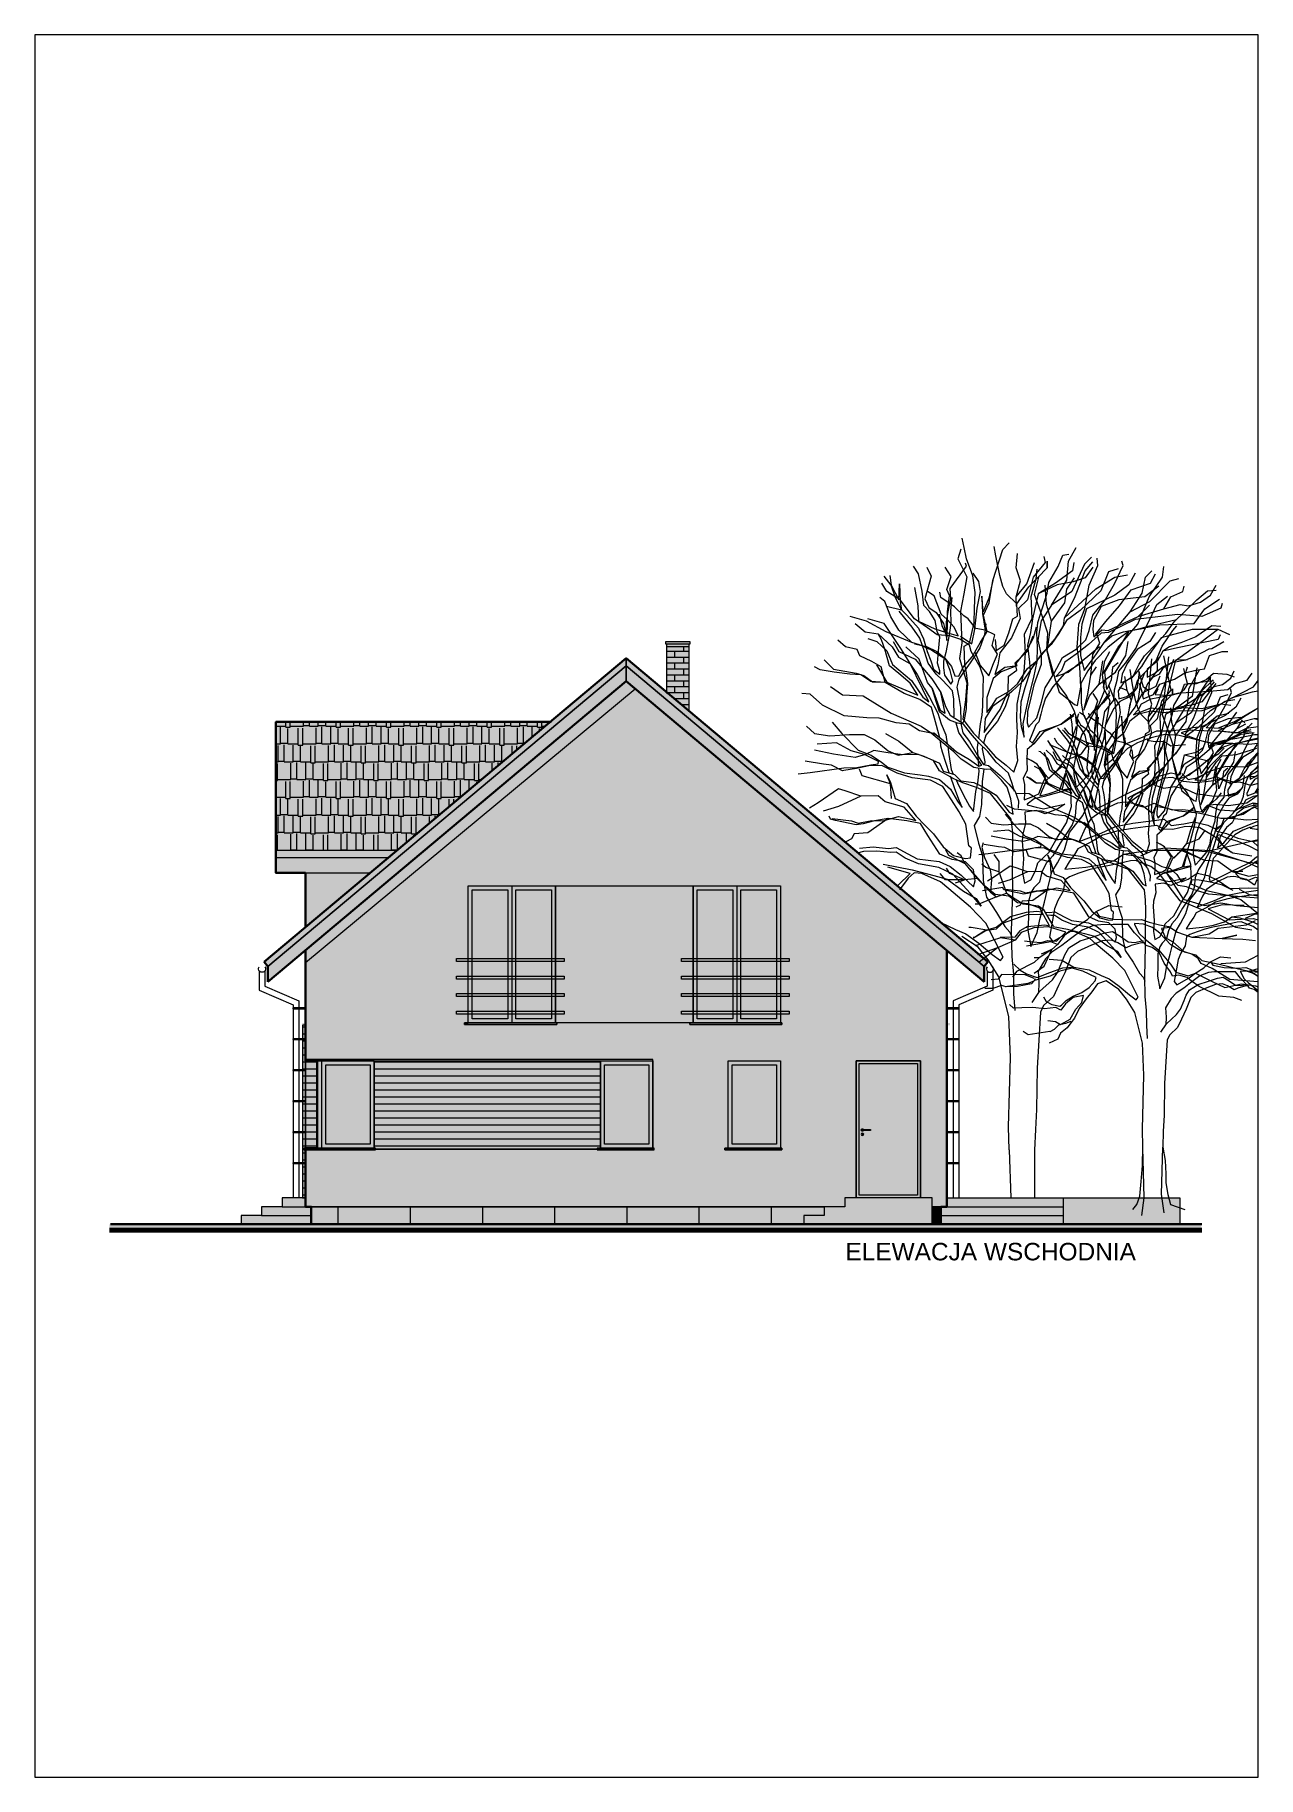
# Paper-space layout 'ELEW E' of a CAD drawing. Header units: millimetres. Extents: x -7 to 203, y -19 to 280.
# The model-space entities are those that its viewports show. They can reach past a viewport. Long polylines and large blocks are cut down to what shows.
import ezdxf

# ---------------------------------------------------------------- set-up
doc = ezdxf.new("R2010")
doc.units = ezdxf.units.MM
doc.layers.get('0').update_dxf_attribs({"lineweight": 0})
for name, color, linetype, lineweight in [('A-ELEWACJA CIENKA', 11, 'Continuous', 13), ('A-murowane', 3, 'Continuous', 35), ('A-RYS ELEWACJI', 30, 'Continuous', 35), ('A-wykończenie', 4, 'Continuous', 5), ('B-CEGŁA ale dr', 34, 'Continuous', 0), ('B-CIENIE', 251, 'Continuous', 0), ('B-DACHÓWKA', 250, 'Continuous', 0), ('B-DREWNO', 32, 'Continuous', 0), ('B-materiały', 9, 'Continuous', 0), ('B-opis', 7, 'Continuous', 0), ('B-STOLARKA OKIENNA', 32, 'Continuous', 0), ('B-SZKŁO', 153, 'Continuous', 0), ('C-DACH CIENKA', 191, 'Continuous', 0), ('Layer1', 7, 'Continuous', 0)]:
    doc.layers.add(name, color=color, linetype=linetype, lineweight=lineweight)
doc.layers.add('B-BIAŁY ELEM', color=7, linetype='Continuous', lineweight=0, true_color=0xf0f0f0)
doc.styles.get("Standard").update_dxf_attribs({"font": 'arial.ttf'})
pattern_1 = [(0, (0, 0), (0, 12), [])]

psp = doc.layouts.new('ELEW E')

msp = doc.modelspace()

# ---------------------------------------------------------------- texts
at = {"layer": 'B-opis', "insert": (-987.5, -3118.4), "char_height": 30, "attachment_point": 1}
msp.add_mtext_dynamic_manual_height_columns('ELEWACJA WSCHODNIA', width=592.825, gutter_width=12.5, heights=[0], dxfattribs=at)

# ---------------------------------------------------------------- blocks, each defined once
blk = doc.blocks.new('A$C3A4D36EB')
for p, q in [((69.3, 389.8), (69.3, 363.2)), ((79.3, 389.8), (79.3, 356.6)), ((69.3, 363.2), (11, 337.9)), ((11, 337.9), (11, 0)), ((79.3, 356.6), (21, 331.3)), ((21, 331.3), (21, 0))]:
    blk.add_line(p, q)
blk.add_arc((74.3, 393.1), 6, 145.1857, 33.4096)
blk = doc.blocks.new('A$C59963C6C')
for points in [[(0, 105), (-20, 105), (-20, 110), (0, 110), (90, 110), (165, 110), (165, 105), (90, 105)], [(0, 75), (-20, 75), (-20, 80), (0, 80), (90, 80), (165, 80), (165, 75), (90, 75)], [(0, 45), (-20, 45), (-20, 50), (0, 50), (90, 50), (165, 50), (165, 45), (90, 45)], [(0, 15), (-20, 15), (-20, 20), (0, 20), (90, 20), (165, 20), (165, 15), (90, 15)]]:
    blk.add_lwpolyline(points, close=True)
blk = doc.blocks.new('A$C2EBD462E')
at = {"layer": 'B-materiały'}
for p, q in [((-80.3, 908.3), (-42.3, 948.3)), ((-62.3, 883.9), (-56.8, 944.5)), ((-48.4, 862.4), (-18.7, 944.2)), ((-46.8, 924.5), (-46.6, 938.1)), ((-38, 848.4), (-15.6, 943)), ((-36.6, 949.8), (-23.9, 891)), ((-35.7, 869.5), (-27.5, 947.7)), ((1.4, 915.6), (-1.5, 927.7)), ((0.5, 917), (4.6, 930.9)), ((7.2, 892.9), (26, 926.7)), ((20.4, 928.9), (12.7, 879.9)), ((-136.5, 909.2), (-140.3, 896.1)), ((-129, 896.1), (-129.5, 899.2)), ((-99.1, 890.7), (-102.9, 914.4)), ((-89.6, 900.2), (-93.9, 926.1)), ((-93.8, 866.9), (-80.3, 908.3)), ((-84.5, 873.8), (-89.6, 900.2)), ((-70.8, 895.9), (-78.9, 923.4)), ((-72.8, 885.8), (-77.5, 902.3)), ((-72.8, 886.4), (-48.9, 897.7)), ((-59.5, 907.5), (-46.8, 924.5)), ((-48.9, 897.7), (-42.2, 915.6)), ((-6.5, 885.8), (-0.4, 901)), ((-0.4, 901), (49, 907.5)), ((4.6, 902.3), (0.5, 917)), ((5.2, 855.5), (44.5, 913.6)), ((48.4, 908.4), (28.7, 888.8)), ((29.5, 879.9), (51, 904.8)), ((53, 902.2), (29.5, 870.7)), ((46.5, 886.9), (43.8, 914.6)), ((-149.2, 872.2), (-157.3, 885)), ((-154.9, 855.3), (-149.2, 872.2)), ((-150.5, 856.5), (-129, 886.1)), ((-140.3, 896.1), (-128.5, 872.2)), ((-128.5, 872.2), (-132.4, 849.2)), ((-129, 886.1), (-130, 890.2)), ((-120.2, 873.5), (-129, 896.1)), ((-117.4, 851.2), (-120.2, 873.5)), ((-112.2, 865.9), (-119.7, 876.9)), ((-99.1, 890.2), (-112.1, 895.4)), ((-91.9, 874.3), (-99.1, 890.2)), ((-93.8, 866.9), (-98.9, 843.3)), ((-98.6, 837.2), (-93.8, 866.9)), ((-80.2, 858.9), (-84.5, 873.8)), ((-82.1, 867.3), (-72.8, 885.8)), ((-61.6, 889.6), (-70.8, 895.9)), ((-56.8, 866.6), (-62.3, 883.9)), ((-40, 871.7), (-47.5, 841.4)), ((-45.5, 858.5), (-21.2, 883.9)), ((-42.4, 845.8), (-35.7, 869.5)), ((-23.9, 891), (-40, 871.7)), ((-21.2, 883.9), (-21.2, 892.9)), ((-21.2, 892.9), (-21.2, 883.9)), ((-18.9, 864.3), (-6.5, 885.8)), ((-15.4, 834), (5.2, 867.7)), ((12.7, 879.9), (-9.9, 863.6)), ((5.2, 867.7), (7.2, 892.9)), ((28.7, 888.8), (11.7, 852.5)), ((29.5, 870.7), (13.7, 865.5)), ((15.4, 843.3), (29.5, 879.9)), ((34.9, 860.6), (46.5, 886.9)), ((43.9, 855.8), (69.1, 871.7)), ((60.6, 878.8), (50.3, 853.3)), ((73.6, 882.9), (60.6, 878.8)), ((68.9, 862.6), (80.1, 886.9)), ((69.1, 871.7), (85.9, 874.7)), ((80.1, 886.9), (78.4, 892.9)), ((96.2, 876.9), (87.7, 861.4)), ((-196.9, 849.6), (-193.7, 833.2)), ((-185.7, 833.9), (-187, 845.3)), ((-182.3, 850), (-184.4, 842.5)), ((-184.4, 842.5), (-178.9, 831.2)), ((-172.1, 846.5), (-180.6, 852.5)), ((-162.5, 822.2), (-172.1, 846.5)), ((-162.8, 844.4), (-164.6, 851.4)), ((-144.9, 832.1), (-162.8, 844.4)), ((-151.4, 847), (-154.9, 855.3)), ((-154.2, 825.2), (-151.4, 847)), ((-153.1, 825.2), (-149.6, 842.6)), ((-149.6, 842.6), (-150.5, 856.5)), ((-148.5, 844.3), (-150.3, 826.9)), ((-132.4, 849.2), (-136.9, 826.2)), ((-118, 830), (-117.4, 851.2)), ((-114.6, 830.1), (-110.2, 852.5)), ((-110.2, 852.5), (-112.2, 865.9)), ((-106.4, 825.1), (-108.4, 846.3)), ((-108.4, 846.3), (-107.4, 822.9)), ((-98.9, 843.3), (-106.4, 825.1)), ((-106, 820.8), (-98.6, 837.2)), ((-75.5, 849.5), (-80.2, 858.9)), ((-61.7, 835.9), (-75.5, 849.5)), ((-62.5, 845.3), (-56.8, 866.6)), ((-62.5, 845.3), (-48.4, 862.4)), ((-62.2, 833.1), (-62.5, 845.3)), ((-61.7, 835.9), (-45.5, 858.5)), ((-47.5, 841.4), (-59.3, 829.8)), ((-41.1, 816.8), (-42.4, 845.8)), ((-33.2, 849.2), (-40.5, 815.7)), ((-27.7, 819.9), (-38, 848.4)), ((-9.9, 863.6), (-33.2, 849.2)), ((-7.9, 861.4), (-31.4, 850.3)), ((-27.5, 830.6), (-21.3, 850.3)), ((-22.2, 835.1), (-23.9, 860.6)), ((-21.3, 850.3), (-18.9, 864.3)), ((11.7, 852.5), (-15.4, 834)), ((-15.4, 812.9), (2.4, 837.3)), ((13.7, 865.5), (-7.9, 861.4)), ((1.9, 817.3), (43.9, 855.8)), ((1.9, 817.3), (15.4, 843.3)), ((2.4, 837.3), (5.2, 855.5)), ((50.3, 853.3), (23, 827)), ((29, 829.2), (34.9, 860.6)), ((69.1, 847.3), (31.5, 829.2)), ((39.8, 821.1), (56.6, 841.6)), ((74.6, 841.4), (51.1, 832.2)), ((56.6, 841.6), (68.9, 862.6)), ((87.7, 861.4), (69.1, 847.3)), ((96.3, 843.7), (74.6, 841.4)), ((75.2, 833.1), (89.5, 852.9)), ((89.7, 825.1), (99.1, 839.9)), ((-218.9, 800.6), (-223.6, 808.3)), ((-216.7, 824.2), (-218.5, 826.3)), ((-201.2, 805), (-216.7, 824.2)), ((-209.8, 822.5), (-208.3, 821)), ((-208.3, 821), (-192.7, 803.5)), ((-198.4, 815.9), (-206.1, 826.2)), ((-181, 803.8), (-198.4, 815.9)), ((-193.7, 833.2), (-192.9, 812.9)), ((-192.9, 812.9), (-170.9, 802.4)), ((-178.2, 825.7), (-185.7, 833.9)), ((-178.9, 831.2), (-169.2, 824.2)), ((-170.7, 813.6), (-178.2, 825.7)), ((-168.1, 799.1), (-170.7, 813.6)), ((-169.2, 824.2), (-159.4, 810)), ((-165.3, 822.1), (-161.6, 807.1)), ((-154.5, 815.1), (-162.5, 822.2)), ((-161.6, 807.1), (-156.2, 795.5)), ((-159.4, 810), (-155.6, 793.8)), ((-155.6, 793.8), (-155.5, 811.7)), ((-155.5, 811.7), (-153.1, 825.2)), ((-145.3, 804.7), (-154.5, 815.1)), ((-154.3, 806.2), (-154.2, 825.2)), ((-149.9, 810.2), (-151.7, 794.5)), ((-150.3, 826.9), (-149.9, 810.2)), ((-132.3, 820.1), (-144.9, 832.1)), ((-136.9, 826.2), (-135.3, 783.7)), ((-126.6, 815.8), (-132.3, 820.1)), ((-116.2, 803.2), (-126.6, 815.8)), ((-124.6, 783.4), (-118.6, 810.4)), ((-118.6, 810.4), (-118, 830)), ((-117.9, 802.1), (-114.6, 830.1)), ((-107.4, 822.9), (-103.9, 800.7)), ((-101, 799.1), (-106, 820.8)), ((-102.9, 809.1), (-104.8, 794.6)), ((-72.5, 797), (-66.8, 816.2)), ((-57.3, 816.4), (-69, 790.4)), ((-66.8, 816.2), (-60.8, 819.7)), ((-60.8, 819.7), (-61.7, 835.9)), ((-59.3, 829.8), (-57.3, 816.4)), ((-51.2, 795.3), (-41.1, 816.8)), ((-40.5, 815.7), (-43.4, 797.8)), ((-35.1, 797.4), (-33.7, 810.9)), ((-33.7, 810.9), (-27.5, 830.6)), ((-29.3, 813.2), (-33.7, 787.4)), ((-15.4, 834), (-29.3, 813.2)), ((-20.2, 796.6), (-27.7, 819.9)), ((-15.4, 812.9), (-22.2, 835.1)), ((-21.2, 773.3), (-15.4, 812.9)), ((4.8, 813.5), (-6, 795.9)), ((0.5, 806.7), (1.9, 817.3)), ((23, 827), (4.8, 813.5)), ((20.7, 801.6), (21.1, 808.9)), ((21.1, 808.9), (29, 829.2)), ((25, 809), (23.2, 791.1)), ((31.5, 829.2), (25, 809)), ((34.7, 800.3), (39.8, 821.1)), ((40.5, 813.8), (39.7, 801.5)), ((51.1, 832.2), (40.5, 813.8)), ((43.2, 794.9), (57.3, 812.6)), ((55.2, 784.6), (89.7, 825.1)), ((57.3, 812.6), (75.2, 833.1)), ((60.4, 800.4), (81.9, 810.4)), ((96.2, 814.8), (60.6, 797.7)), ((73.6, 778.2), (100, 808.8)), ((80.6, 798.6), (128.1, 807.6)), ((81.9, 810.4), (100.1, 819.2)), ((89.7, 825.1), (104.5, 833.1)), ((118.9, 817.6), (96.2, 814.8)), ((100, 808.8), (108.3, 829)), ((100.1, 819.2), (115.4, 834.2)), ((100.1, 819.2), (113.7, 823.1)), ((101.5, 836.4), (103, 834.7)), ((103.1, 789.7), (116, 814.8)), ((113.9, 806.2), (126.7, 809.2)), ((116, 814.8), (117.8, 818.7)), ((-250.1, 786.1), (-248.3, 785.5)), ((-248.3, 785.5), (-235.1, 773.3)), ((-237.9, 775.6), (-240.8, 784.1)), ((-238, 788), (-227.9, 778.6)), ((-216.3, 776.3), (-235, 804.2)), ((-201.8, 784.3), (-231.7, 796.9)), ((-227.9, 778.6), (-219.7, 764.9)), ((-226.5, 785.5), (-219.3, 772.2)), ((-201.8, 784.3), (-218.9, 800.6)), ((-191.9, 762.2), (-209.7, 778.5)), ((-191.6, 781.2), (-201.8, 784.3)), ((-191.3, 790.2), (-201.2, 805)), ((-198.4, 782.7), (-182.1, 779.2)), ((-192.7, 803.5), (-186.2, 789.2)), ((-176.4, 774.3), (-191.6, 781.2)), ((-184.7, 772.4), (-191.3, 790.2)), ((-186.2, 789.2), (-181.4, 772.5)), ((-182.1, 779.2), (-168.5, 772.3)), ((-167.9, 794.7), (-181, 803.8)), ((-170.9, 802.4), (-155.7, 797.8)), ((-164.5, 791.4), (-168.1, 799.1)), ((-151.2, 793.4), (-167.9, 794.7)), ((-166.3, 772.9), (-164.5, 791.4)), ((-156.2, 795.5), (-154.9, 787.2)), ((-151.7, 794.5), (-156.2, 770.9)), ((-155.7, 797.8), (-140, 793.1)), ((-154.9, 787.2), (-154.3, 806.2)), ((-137.6, 788.7), (-151.2, 793.4)), ((-140, 793.1), (-145.3, 804.7)), ((-135.3, 783.7), (-138.1, 763)), ((-124.6, 780.7), (-137.6, 788.7)), ((-136.6, 792.6), (-121.8, 782.4)), ((-131.8, 779.4), (-124.6, 783.4)), ((-131.2, 754.8), (-131.8, 779.4)), ((-122.7, 772.3), (-124.6, 780.7)), ((-121.8, 782.4), (-117.9, 802.1)), ((-121.4, 765.1), (-110.7, 783.8)), ((-103.9, 800.7), (-116.2, 803.2)), ((-111.1, 777.1), (-115.9, 769.1)), ((-104.8, 794.6), (-111.1, 777.1)), ((-110.7, 783.8), (-101, 799.1)), ((-90.8, 794.3), (-103.9, 800.7)), ((-94.4, 780.3), (-90.8, 794.3)), ((-87.4, 768.7), (-94.4, 780.3)), ((-90.7, 788.2), (-89.2, 773.7)), ((-89.2, 773.7), (-78.8, 780.7)), ((-69, 790.4), (-84.1, 770.5)), ((-78.8, 780.7), (-72.5, 797)), ((-50, 770.2), (-51.2, 795.3)), ((-47.8, 772.5), (-40, 793.4)), ((-43.4, 797.8), (-47.5, 780.4)), ((-47.5, 780.4), (-44.7, 758.1)), ((-47.4, 775.3), (-39.4, 790.6)), ((-39.4, 790.6), (-35.3, 805.2)), ((-34, 777.9), (-35.1, 797.4)), ((-34.6, 758.9), (-34, 777.9)), ((-34.1, 760.6), (-19, 779.4)), ((-33.7, 787.4), (-29.3, 767.4)), ((-15.7, 781.7), (-28.2, 769.7)), ((-21.7, 775.4), (-20.2, 796.6)), ((-19, 779.4), (-10.3, 789.1)), ((-6, 795.9), (-15.7, 781.7)), ((-10.3, 789.1), (0.5, 806.7)), ((17.5, 775.3), (30.5, 787.9)), ((34, 781.8), (17.6, 768.6)), ((19.1, 778.1), (20.7, 801.6)), ((22.5, 751.9), (19.1, 778.1)), ((23.2, 791.1), (23.2, 767)), ((25.7, 759.8), (48.6, 778.8)), ((30.5, 787.9), (34.7, 800.3)), ((51.1, 796.6), (34, 781.8)), ((39.7, 801.5), (41.1, 792.1)), ((40, 768.2), (49.3, 783.3)), ((40.6, 763.6), (55.2, 784.6)), ((41.1, 792.1), (52, 801.3)), ((59.9, 777.5), (43, 760.3)), ((49.3, 783.3), (45.5, 794.5)), ((60.6, 797.7), (51.1, 796.6)), ((52, 801.3), (60.4, 800.4)), ((52.9, 741.5), (73.6, 778.2)), ((55.2, 784.6), (65, 793.2)), ((55.8, 744.8), (88.4, 799.4)), ((73.5, 789), (59.9, 777.5)), ((65, 793.2), (80.6, 798.6)), ((88.4, 799.4), (73.5, 789)), ((80.6, 798.6), (101.1, 802.5)), ((83.9, 767.1), (86.9, 785.5)), ((108.4, 803.2), (88.4, 799.4)), ((97.3, 776.2), (103.1, 789.7)), ((116, 785.5), (98.9, 775.2)), ((101.1, 802.5), (113.9, 806.2)), ((108.7, 766.4), (125.1, 783.6)), ((131, 790.4), (112.1, 764.8)), ((123.5, 797.7), (116, 785.5)), ((124.5, 760.1), (132.4, 779.3)), ((125.1, 783.6), (137, 796.1)), ((141.4, 793.3), (131, 790.4)), ((132.4, 779.3), (146.4, 800.3)), ((142, 778.4), (133.2, 772.6)), ((152.6, 777.4), (133.2, 772.6)), ((137, 796.1), (137.8, 797.2)), ((152, 781.9), (142, 778.4)), ((146.4, 800.3), (151.9, 806.6)), ((155.6, 778), (152.6, 777.4)), ((-255.3, 758.9), (-257.9, 760.1)), ((-242.9, 752), (-255.3, 758.9)), ((-249.1, 754.6), (-235.1, 731.5)), ((-237.3, 731.5), (-242.9, 752)), ((-231.7, 753.4), (-237.9, 775.6)), ((-235.1, 773.3), (-227.5, 755.1)), ((-219.2, 743.1), (-231.7, 753.4)), ((-227.5, 755.1), (-202.2, 733.7)), ((-219.7, 764.9), (-204.4, 756.3)), ((-219.3, 772.2), (-197.4, 762.2)), ((-204.2, 757), (-216.3, 776.3)), ((-204.4, 756.3), (-194.5, 741.5)), ((-178.9, 705.2), (-204.2, 757)), ((-197.4, 762.2), (-175.1, 735.9)), ((-180.9, 731.2), (-191.9, 762.2)), ((-179.8, 756.9), (-184.7, 772.4)), ((-181.4, 772.5), (-176.6, 759.8)), ((-169.4, 742.1), (-179.8, 756.9)), ((-176.6, 759.8), (-172.9, 748.7)), ((-156.5, 761.4), (-176.4, 774.3)), ((-172.9, 748.7), (-164.4, 742.2)), ((-168.5, 772.3), (-157.7, 763.6)), ((-167.6, 756.7), (-166.3, 772.9)), ((-164.5, 746.7), (-167.6, 756.7)), ((-159.2, 759.7), (-159.6, 750.7)), ((-159.6, 750.7), (-158.2, 740.7)), ((-156.2, 770.9), (-159.2, 759.7)), ((-157.7, 763.6), (-149, 752.1)), ((-150.6, 747), (-156.5, 761.4)), ((-149, 752.1), (-144.2, 739.9)), ((-139.2, 739.5), (-133.3, 751.4)), ((-138.1, 763), (-128.3, 730.3)), ((-124, 757.2), (-133.7, 743.6)), ((-133.3, 751.4), (-121.4, 765.1)), ((-128.7, 743.7), (-131.2, 754.8)), ((-115.9, 769.1), (-124, 757.2)), ((-110.4, 751.4), (-122.7, 772.3)), ((-117.1, 770.8), (-110.5, 753.6)), ((-110.5, 753.6), (-99, 740)), ((-106.2, 738.1), (-110.4, 751.4)), ((-99, 740), (-92.7, 756.3)), ((-92.7, 756.3), (-87.4, 768.7)), ((-87.1, 754.8), (-91.2, 741.8)), ((-91.2, 741.8), (-77.5, 751.7)), ((-84.1, 770.5), (-87.1, 754.8)), ((-63, 752.6), (-82.4, 745.4)), ((-77.5, 751.7), (-61.3, 753.7)), ((-72.7, 739.5), (-61.7, 747.6)), ((-63.7, 757), (-47.8, 772.5)), ((-61.7, 747.6), (-63.7, 757)), ((-62.5, 756.5), (-47.4, 775.3)), ((-61.3, 753.7), (-62.5, 756.5)), ((-60.7, 729.2), (-47.3, 749.6)), ((-28.2, 769.7), (-54.1, 732.1)), ((-51.6, 745.6), (-50, 770.2)), ((-47.3, 749.6), (-34.1, 760.6)), ((-44.7, 758.1), (-43.8, 745.8)), ((-39.1, 737.5), (-34.6, 758.9)), ((-29, 755.1), (-38.9, 728.1)), ((-29.3, 767.4), (-29, 755.1)), ((-16.8, 758.2), (-21.7, 775.4)), ((-13.6, 740.8), (-21.2, 773.3)), ((-9.4, 732.7), (-16.8, 758.2)), ((-12.5, 742.7), (-0.7, 764.2)), ((2.2, 758.1), (-1.9, 746.9)), ((-0.7, 764.2), (17.5, 775.3)), ((25.2, 757), (1.5, 742.5)), ((17.6, 768.6), (2.2, 758.1)), ((7, 744.8), (25.7, 759.8)), ((23.7, 724.6), (22.5, 751.9)), ((23.2, 767), (28.2, 747.1)), ((28.2, 747.1), (40.6, 763.6)), ((43, 760.3), (33.3, 746.6)), ((37, 740.8), (40, 768.2)), ((37, 740.8), (44.5, 751.9)), ((48.3, 728.6), (53.1, 760)), ((52.9, 741.5), (55.8, 760)), ((55.8, 760), (62.3, 772.2)), ((66.1, 750.8), (64.3, 734.5)), ((73.6, 757), (66.1, 750.8)), ((69.9, 744.8), (83.9, 767.1)), ((74.6, 746), (83.8, 757.4)), ((85.5, 756.3), (79.2, 742.2)), ((83.8, 757.4), (97.3, 776.2)), ((98.9, 775.2), (85.5, 756.3)), ((92.7, 737.5), (101.7, 755.6)), ((104.6, 752.3), (93.2, 739.2)), ((101.7, 755.6), (108.7, 766.4)), ((112.1, 764.8), (104.6, 752.3)), ((109.3, 744.1), (124.5, 760.1)), ((112.5, 748.6), (112.2, 738)), ((125.7, 759), (112.5, 748.6)), ((121.1, 742.7), (133.1, 751.9)), ((133.2, 772.6), (125.7, 759)), ((133.2, 750.2), (128.3, 742.3)), ((133.1, 751.9), (148.6, 759)), ((145.3, 757.2), (133.2, 750.2)), ((166.4, 761.1), (145.3, 757.2)), ((148.6, 759), (163.3, 769.7)), ((151.3, 761.3), (165.3, 761.7)), ((162.4, 743.7), (177.4, 747.4)), ((165.3, 761.7), (169.3, 763.2)), ((177.4, 747.4), (183, 748.4)), ((-270, 741.3), (-271.3, 741.3)), ((-271, 741.8), (-266, 740.2)), ((-256.3, 732.1), (-270, 741.3)), ((-266, 740.2), (-254.1, 731.6)), ((-237.3, 730.9), (-256.3, 732.1)), ((-254.1, 731.6), (-237.3, 731.5)), ((-211.8, 716.5), (-237.3, 730.9)), ((-235.1, 731.5), (-220.4, 725.2)), ((-220.4, 725.2), (-204.6, 718.3)), ((-203.8, 730.1), (-219.2, 743.1)), ((-204.6, 718.3), (-193.9, 714.1)), ((-193.9, 714.1), (-203.8, 730.1)), ((-202.2, 733.7), (-187.2, 711.5)), ((-194.5, 741.5), (-185.1, 723.3)), ((-185.1, 723.3), (-178.1, 711.2)), ((-174.5, 723.5), (-180.9, 731.2)), ((-175.1, 735.9), (-162.8, 717.4)), ((-174.5, 723.5), (-163.8, 694.1)), ((-169.7, 706.9), (-174.5, 723.5)), ((-161.4, 734.5), (-169.4, 742.1)), ((-164.4, 742.2), (-164.5, 746.7)), ((-162.8, 717.4), (-156.6, 698.8)), ((-157.3, 690.1), (-162.8, 717.4)), ((-147.6, 719.7), (-161.4, 734.5)), ((-158.2, 740.7), (-149.5, 728.6)), ((-146.8, 732.6), (-150.6, 747)), ((-149.5, 728.6), (-146.8, 732.6)), ((-145.7, 708.6), (-147.6, 719.7)), ((-144.2, 739.9), (-139.2, 739.5)), ((-139.1, 735.6), (-141.6, 724.9)), ((-141.6, 724.9), (-139, 711)), ((-133.7, 743.6), (-139.1, 735.6)), ((-128.3, 730.3), (-130, 707.9)), ((-127.2, 729.2), (-128.7, 743.7)), ((-128.5, 712.4), (-127.2, 729.2)), ((-106.9, 699.5), (-106.3, 721.9)), ((-106.3, 721.9), (-106.2, 738.1)), ((-95.9, 728.3), (-101.6, 710.8)), ((-93.3, 736.2), (-95.9, 728.3)), ((-82.4, 745.4), (-93.3, 736.2)), ((-88.2, 710.1), (-72.2, 718.8)), ((-83.9, 695.1), (-73.3, 719.4)), ((-68.3, 718.9), (-78.1, 710.3)), ((-73.3, 719.4), (-72.7, 739.5)), ((-72.2, 718.8), (-60.7, 729.2)), ((-54.1, 732.1), (-68.3, 718.9)), ((-61.2, 701.8), (-56.2, 725.9)), ((-56.2, 725.9), (-51.6, 745.6)), ((-51.1, 723.8), (-56.2, 704.7)), ((-43.8, 745.8), (-51.1, 723.8)), ((-48.2, 698.8), (-43.7, 718.4)), ((-43.7, 718.4), (-39.1, 737.5)), ((-38.9, 728.1), (-42.9, 710.6)), ((-28.8, 704.8), (-23.7, 724)), ((-23.7, 724), (-12.5, 742.7)), ((-13.7, 725.3), (-23.4, 710)), ((1.5, 742.5), (-13.7, 725.3)), ((-1.9, 746.9), (-9.6, 738.8)), ((-9.6, 738.8), (7, 744.8)), ((4.5, 714.1), (-9.4, 732.7)), ((-8.9, 729.6), (-5.1, 718.3)), ((-5.1, 718.3), (5.1, 710.2)), ((19.3, 700.5), (23.7, 724.6)), ((33.3, 746.6), (23.6, 729.6)), ((23.6, 729.6), (24.5, 718.5)), ((24.5, 718.5), (24.3, 703.4)), ((33.3, 715.3), (37, 740.8)), ((35.3, 713.4), (48.3, 728.6)), ((47.8, 701.2), (55.2, 719.8)), ((48.3, 728.6), (69.9, 744.8)), ((55.2, 719.8), (52.9, 741.5)), ((58.6, 721.5), (55.8, 744.8)), ((64.3, 734.5), (58.6, 721.5)), ((67.8, 707.3), (68.5, 721.2)), ((68.5, 721.2), (72.1, 734.2)), ((72.1, 734.2), (74.6, 746)), ((80.6, 730.5), (73.6, 719.7)), ((73.6, 719.7), (74.4, 709.1)), ((79.2, 742.2), (77.2, 730.4)), ((77.2, 730.4), (92.7, 737.5)), ((93.2, 739.2), (80.6, 730.5)), ((85, 712.2), (96.5, 721.4)), ((98.9, 724.5), (89.7, 712.3)), ((101.7, 744.6), (98.9, 724.5)), ((100.7, 709.2), (104, 730.5)), ((104, 730.5), (109.3, 744.1)), ((113, 729.1), (106.2, 713.3)), ((112.2, 738), (121.1, 742.7)), ((119.5, 737.6), (113, 729.1)), ((128.3, 742.3), (119.5, 737.6)), ((120.6, 714.7), (129.2, 728.9)), ((126.6, 722.7), (122.9, 714.8)), ((129.2, 728.9), (148.6, 735.5)), ((142.5, 713.6), (156.3, 717.3)), ((148.6, 735.5), (162.4, 743.7)), ((156.3, 717.3), (162.4, 721.9)), ((156.3, 717.3), (195.7, 719.3)), ((162.4, 721.9), (167.2, 729.9)), ((167.2, 729.9), (178.4, 729.6)), ((178.4, 729.6), (190.5, 734.4)), ((186.5, 715.8), (201.4, 725.3)), ((190.5, 734.4), (193.5, 737)), ((195.7, 719.3), (204.4, 720.1)), ((-292, 686.5), (-305.5, 693.2)), ((-290.5, 714.3), (-266.9, 713.4)), ((-266.9, 713.4), (-229.5, 690.1)), ((-229.5, 690.1), (-189.5, 672.9)), ((-190.9, 708), (-211.8, 716.5)), ((-175.6, 697.8), (-190.9, 708)), ((-187.2, 711.5), (-178.9, 705.2)), ((-178.1, 711.2), (-167, 690.2)), ((-171.3, 683.4), (-175.6, 697.8)), ((-164.8, 691.9), (-169.7, 706.9)), ((-167, 690.2), (-162.7, 675.8)), ((-151.7, 680.5), (-164.8, 691.9)), ((-163.8, 694.1), (-157.3, 690.1)), ((-156.6, 698.8), (-150.7, 687.3)), ((-145.1, 685.2), (-145.7, 708.6)), ((-139, 711), (-137, 697.7)), ((-137, 697.7), (-136.5, 678.4)), ((-130, 707.9), (-133.8, 682.1)), ((-131.6, 681), (-128.6, 695.6)), ((-128.6, 695.6), (-128.5, 712.4)), ((-107.7, 687.2), (-106.9, 699.5)), ((-94, 698.7), (-103.7, 682.9)), ((-101.6, 710.8), (-101.7, 690.7)), ((-101.7, 690.7), (-95.2, 699.3)), ((-95.2, 699.3), (-88.2, 710.1)), ((-94.1, 680.3), (-83.9, 695.1)), ((-78.1, 710.3), (-94, 698.7)), ((-77.3, 698.6), (-87.4, 679.4)), ((-72.1, 714.4), (-77.3, 698.6)), ((-61.6, 681.3), (-61.2, 701.8)), ((-56.2, 704.7), (-57.4, 684.6)), ((-53.2, 675.7), (-48.2, 698.8)), ((-47.5, 692.1), (-47.7, 677)), ((-42.9, 710.6), (-47.5, 692.1)), ((-35, 684), (-28.8, 704.8)), ((-29.5, 688.6), (-32.1, 678.5)), ((-27.5, 697.6), (-29.5, 688.6)), ((-23.4, 710), (-27.5, 697.6)), ((16.5, 690.1), (-2.4, 675.3)), ((15, 693.7), (4.5, 714.1)), ((5.1, 710.2), (15.4, 701.5)), ((19.9, 678.1), (15, 693.7)), ((15.4, 701.5), (19.3, 700.5)), ((24.3, 703.4), (26.9, 688.4)), ((26.9, 688.4), (31, 680.6)), ((27.7, 694.1), (35.3, 713.4)), ((28.7, 697.1), (33.3, 715.3)), ((31, 680.6), (47.8, 701.2)), ((43.5, 694.4), (36, 681.3)), ((53.9, 704.1), (43.5, 694.4)), ((53.4, 679.5), (55.8, 692.4)), ((62.3, 714.5), (53.9, 704.1)), ((55.8, 692.4), (67.8, 707.3)), ((68, 696.1), (56.3, 673.5)), ((75.6, 705.8), (68, 696.1)), ((74.4, 709.1), (85, 712.2)), ((89.7, 712.3), (75.6, 705.8)), ((83, 679.7), (96.5, 697.9)), ((101.2, 688.5), (89.1, 679.3)), ((93.9, 687.8), (117.2, 697.3)), ((100.5, 694.7), (93.9, 687.8)), ((96.5, 697.9), (100.7, 709.2)), ((104.2, 702), (100.5, 694.7)), ((117.3, 692.9), (101.2, 688.5)), ((117.4, 708.5), (104.2, 702)), ((106.2, 713.3), (106.8, 709.4)), ((106.8, 709.4), (120.6, 714.7)), ((117.2, 697.3), (131.2, 695.4)), ((133.5, 690.5), (117.3, 692.9)), ((135.8, 712.3), (117.4, 708.5)), ((122.9, 714.8), (142.5, 713.6)), ((131.2, 695.4), (146.3, 695.3)), ((153, 692.6), (133.5, 690.5)), ((154.7, 716.7), (135.8, 712.3)), ((146.3, 695.3), (157.4, 696.7)), ((185.5, 693), (153, 692.6)), ((157.4, 696.7), (170, 705.4)), ((170, 705.4), (186.5, 715.8)), ((210.8, 702.3), (185.5, 693)), ((205.7, 686.7), (221.3, 689.9)), ((223.8, 700.1), (210.8, 702.3)), ((-342.1, 672.7), (-331.9, 662.7)), ((-331.9, 662.7), (-311, 659.7)), ((-311, 659.7), (-285, 661.6)), ((-308.3, 677.9), (-295.2, 662.7)), ((-295.2, 662.7), (-273.6, 640.6)), ((-261.8, 683.9), (-292, 686.5)), ((-285, 661.6), (-265.2, 661.5)), ((-265.2, 661.5), (-251, 654.6)), ((-245.6, 683.2), (-261.8, 683.9)), ((-222.5, 677.1), (-245.6, 683.2)), ((-237.1, 662.7), (-219.3, 652.6)), ((-205.2, 675.3), (-222.5, 677.1)), ((-191.6, 666.7), (-205.2, 675.3)), ((-175.8, 663.2), (-191.6, 666.7)), ((-189.5, 672.9), (-178.1, 665.4)), ((-178.1, 665.4), (-169.1, 661.1)), ((-162.7, 652.3), (-175.8, 663.2)), ((-169.1, 661.1), (-173, 663.8)), ((-173, 663.8), (-160, 654.1)), ((-164.3, 657.3), (-171.3, 683.4)), ((-162.7, 675.8), (-156.2, 660.9)), ((-156.2, 660.9), (-154.4, 649.1)), ((-141, 676.9), (-151.7, 680.5)), ((-150.7, 687.3), (-144.5, 683.5)), ((-144.5, 683.5), (-133.7, 676.5)), ((-139, 664.1), (-142.6, 676.4)), ((-132.6, 675.4), (-141, 676.9)), ((-122.7, 640.5), (-139, 664.1)), ((-136.4, 676.1), (-133.9, 663.7)), ((-133.9, 663.7), (-124.7, 652.2)), ((-133.8, 682.1), (-119.4, 663.5)), ((-133.7, 676.5), (-131.6, 681)), ((-123.3, 663.4), (-132.6, 675.4)), ((-112.4, 650.2), (-123.3, 663.4)), ((-119.4, 663.5), (-106.2, 649.8)), ((-112.5, 655.8), (-110.2, 676)), ((-110.2, 676), (-107.7, 687.2)), ((-103.1, 660.5), (-105.9, 649.7)), ((-103.7, 682.9), (-105.5, 664.4)), ((-105.5, 664.4), (-94.1, 680.3)), ((-87.4, 679.4), (-103.1, 660.5)), ((-62, 645.4), (-60.5, 664.2)), ((-60.5, 664.2), (-61.6, 681.3)), ((-57.4, 684.6), (-55.9, 672.3)), ((-55.9, 672.3), (-51.7, 657.9)), ((-51.7, 657.9), (-53.2, 675.7)), ((-47.7, 677), (-45.9, 671.5)), ((-45.9, 671.5), (-35, 684)), ((-41.7, 660.9), (-44.9, 653.6)), ((-36.4, 674.5), (-41.7, 660.9)), ((-40.9, 649.8), (-30.6, 665.7)), ((-32.1, 678.5), (-36.4, 674.5)), ((-25.6, 665.3), (-33.2, 656.1)), ((-30.6, 665.7), (-16.2, 670.5)), ((-2.4, 675.3), (-25.6, 665.3)), ((-16.2, 670.5), (-2.4, 675.3)), ((-2.4, 675.3), (14.6, 686.9)), ((9.9, 649.4), (18.2, 672.7)), ((9.9, 632.6), (17.5, 660.2)), ((17.5, 660.2), (19.9, 678.1)), ((25.3, 661.5), (19.1, 642.4)), ((31.2, 670.6), (25.3, 661.5)), ((36, 681.3), (31.2, 670.6)), ((45.8, 647.5), (52, 666.6)), ((52, 666.6), (53.4, 679.5)), ((56.3, 673.5), (54.5, 656.7)), ((56.5, 645.5), (67.7, 664.2)), ((67.7, 664.2), (83, 679.7)), ((81.1, 663.5), (71.3, 655.4)), ((89.1, 679.3), (81.1, 663.5)), ((83.7, 649), (107, 658.5)), ((107, 658.5), (125.2, 666.2)), ((135.9, 661.5), (117.6, 657.1)), ((125.2, 666.2), (142.5, 666.7)), ((155, 660.3), (135.9, 661.5)), ((142.5, 666.7), (163.1, 668.9)), ((181.7, 653.5), (155, 660.3)), ((168.8, 667.3), (157.7, 663.7)), ((157.7, 663.7), (169, 659)), ((163.1, 668.9), (173.1, 670.8)), ((187.8, 666.7), (168.8, 667.3)), ((169, 659), (185.3, 653.2)), ((173.1, 670.8), (188.7, 672.9)), ((212.9, 665.6), (187.8, 666.7)), ((188.7, 672.9), (205.7, 686.7)), ((191, 670.5), (203.3, 683.8)), ((212.5, 669.5), (191, 670.5)), ((227.4, 678), (207.3, 670)), ((231.9, 664), (212.9, 665.6)), ((227.6, 675.7), (228.1, 675.8)), ((-345.8, 628.9), (-348.3, 621.1)), ((-306.5, 635.3), (-331.9, 640.4)), ((-302.3, 650.5), (-328.1, 648.6)), ((-277.2, 631), (-306.5, 635.3)), ((-282.5, 639.8), (-302.3, 650.5)), ((-265.1, 634.7), (-282.5, 639.8)), ((-263.4, 634.7), (-277.2, 631)), ((-273.6, 640.6), (-256.1, 633.8)), ((-246.4, 625.7), (-265.1, 634.7)), ((-252.3, 640), (-263.4, 634.7)), ((-256.1, 633.8), (-242.5, 624.6)), ((-236.6, 637.6), (-252.3, 640)), ((-251, 654.6), (-233.3, 639.9)), ((-213.6, 634.3), (-236.6, 637.6)), ((-233.3, 639.9), (-219.8, 634.1)), ((-219.8, 634.1), (-200.3, 637.4)), ((-219.3, 652.6), (-200.3, 637.4)), ((-193, 634.8), (-213.6, 634.3)), ((-200.3, 637.4), (-185.7, 632.8)), ((-172.7, 626.9), (-193, 634.8)), ((-185.7, 632.8), (-164.8, 623.2)), ((-163.1, 646.2), (-163.3, 653.4)), ((-160.7, 637.9), (-163.1, 646.2)), ((-145.6, 638.2), (-162.7, 652.3)), ((-155.8, 622.9), (-160.7, 637.9)), ((-160, 654.1), (-142.2, 638.3)), ((-153.8, 645), (-152.2, 634.7)), ((-152.2, 634.7), (-149.5, 614.7)), ((-135.8, 628.4), (-145.6, 638.2)), ((-142.2, 638.3), (-124.7, 628.1)), ((-118.8, 617.7), (-135.8, 628.4)), ((-124.7, 652.2), (-114.8, 634.5)), ((-124.7, 628.1), (-112.2, 619.5)), ((-108.3, 620.7), (-122.7, 640.5)), ((-114.8, 634.5), (-106.1, 621.3)), ((-113.9, 644.1), (-113.2, 650.3)), ((-113.2, 632.1), (-113.9, 644.1)), ((-112.4, 619.7), (-113.2, 632.1)), ((-100.4, 638.8), (-112.4, 650.2)), ((-107, 645.2), (-107.7, 642.5)), ((-107.7, 642.5), (-104.5, 625.3)), ((-106.2, 649.8), (-90.1, 631.8)), ((-89.4, 624.6), (-100.4, 638.8)), ((-90.1, 631.8), (-75.9, 620.4)), ((-60.4, 627), (-62, 645.4)), ((-42.5, 626.8), (-48.7, 630)), ((-47.9, 641.8), (-48.1, 626.7)), ((-39.2, 649.3), (-47.9, 641.8)), ((-44.9, 653.6), (-40.9, 649.8)), ((-33.2, 656.1), (-39.2, 649.3)), ((-7.6, 613.8), (3.3, 628)), ((3.3, 628), (9.9, 649.4)), ((3.3, 628), (13.2, 631)), ((3.7, 611.8), (9.9, 632.6)), ((13.2, 631), (24.9, 635.8)), ((16.6, 631.1), (14.2, 617.1)), ((19.1, 642.4), (16.6, 631.1)), ((24.9, 635.8), (34.6, 649.4)), ((36.6, 611.5), (43.5, 627.9)), ((45.6, 631.9), (43.1, 620.1)), ((43.5, 627.9), (45.8, 647.5)), ((50.9, 644.8), (45.6, 631.9)), ((50.8, 625.8), (56.5, 645.5)), ((54.5, 656.7), (50.9, 644.8)), ((60.5, 640), (56, 620.4)), ((56, 620.4), (66.9, 629)), ((71.3, 655.4), (60.5, 640)), ((66.9, 629), (83.7, 649)), ((86.1, 642.9), (70.9, 626.9)), ((99.3, 650.5), (86.1, 642.9)), ((112.6, 655.9), (99.3, 650.5)), ((117.6, 657.1), (112.1, 654.2)), ((112.1, 654.2), (122.8, 652.2)), ((122.8, 652.2), (134.5, 652.5)), ((134.5, 652.5), (144.1, 646.6)), ((144.1, 646.6), (163.6, 648.3)), ((156.3, 607.8), (162.3, 634.2)), ((158.8, 620.2), (162.3, 634.2)), ((162.3, 634.2), (177.9, 638)), ((162.3, 634.2), (192, 626.9)), ((177.9, 638), (187.2, 644.3)), ((200.3, 649.4), (181.7, 653.5)), ((185.3, 653.2), (199.4, 649.7)), ((192, 626.9), (207.8, 636.1)), ((199.4, 649.7), (215.5, 654)), ((226.6, 649.4), (200.3, 649.4)), ((205, 625.2), (212.6, 633.2)), ((207.8, 636.1), (215.3, 643.1)), ((212.6, 633.2), (231.6, 634.8)), ((215.5, 654), (226.6, 655.9)), ((226.6, 655.9), (232.1, 656.6)), ((236.9, 648.8), (226.6, 649.4)), ((231.6, 634.8), (240.5, 637.6)), ((232.1, 656.6), (234.2, 657.1)), ((-410.2, 617), (-405.2, 607.8)), ((-405.2, 607.8), (-377.4, 593.4)), ((-383.4, 606.4), (-390.7, 611.8)), ((-377.4, 593.4), (-383.4, 606.4)), ((-353.4, 609), (-337.4, 610.9)), ((-348.3, 621.1), (-343.3, 604)), ((-319.5, 622.1), (-344.2, 626)), ((-343.3, 604), (-333.9, 582.6)), ((-337.4, 610.9), (-292.5, 617.2)), ((-327.5, 609.1), (-318.9, 597.2)), ((-308.8, 620.7), (-319.5, 622.1)), ((-294.1, 613.3), (-308.8, 620.7)), ((-292.4, 613.3), (-294.1, 613.3)), ((-292.5, 617.2), (-275.2, 617.7)), ((-275.8, 616), (-292.4, 613.3)), ((-259.1, 619.7), (-275.8, 616)), ((-275.2, 617.7), (-256.3, 620.9)), ((-267.9, 606.3), (-271.4, 615.5)), ((-230.3, 596), (-267.9, 606.3)), ((-241.8, 620.2), (-259.1, 619.7)), ((-256.3, 620.9), (-246.9, 622.3)), ((-246.9, 622.3), (-246.4, 625.7)), ((-242.5, 624.6), (-233.9, 618.1)), ((-221.4, 610.1), (-241.8, 620.2)), ((-230.3, 596), (-235.1, 607.6)), ((-235.1, 607.6), (-230.3, 597.3)), ((-233.9, 618.1), (-211.4, 610.3)), ((-201.2, 603.9), (-221.4, 610.1)), ((-211.4, 610.3), (-190.6, 607.5)), ((-177, 600.6), (-201.2, 603.9)), ((-190.6, 607.5), (-179.4, 606.1)), ((-179.4, 606.1), (-164.8, 601.4)), ((-160.6, 592), (-177, 600.6)), ((-165.1, 613.2), (-172.7, 626.9)), ((-145.8, 602.5), (-165.1, 613.2)), ((-164.8, 623.2), (-160, 612.7)), ((-164.8, 601.4), (-149.9, 588.4)), ((-160, 612.7), (-144.8, 608.1)), ((-151.8, 610.2), (-155.8, 622.9)), ((-144.9, 590.2), (-150.4, 605.7)), ((-149.5, 614.7), (-146.4, 608.6)), ((-133.9, 597.2), (-145.8, 602.5)), ((-144.8, 608.1), (-136.3, 599.9)), ((-142.7, 601.1), (-140.6, 597)), ((-136.3, 599.9), (-118.9, 597.6)), ((-102.5, 614.7), (-118.8, 617.7)), ((-113.8, 596.6), (-112, 612.8)), ((-112.2, 619.5), (-108.3, 620.7)), ((-112, 612.8), (-112.2, 616.5)), ((-107.7, 599), (-108.6, 568.2)), ((-105.7, 615.3), (-107.7, 599)), ((-106.1, 621.3), (-99.3, 620.4)), ((-104.5, 625.3), (-105, 621.2)), ((-97, 615.4), (-102.5, 614.7)), ((-99.3, 620.4), (-83.9, 606.8)), ((-82.1, 600.7), (-97, 615.4)), ((-72.8, 609.9), (-89.4, 624.6)), ((-83.9, 606.8), (-72.5, 595.4)), ((-74.6, 591.4), (-82.1, 600.7)), ((-75.9, 620.4), (-65.6, 611.2)), ((-68, 596), (-72.8, 609.9)), ((-65.6, 611.2), (-60.4, 627)), ((-47.8, 613.9), (-53.3, 603)), ((-53.3, 603), (-51.4, 594.6)), ((-48.1, 626.7), (-47.8, 613.9)), ((-34.6, 622), (-42.5, 626.8)), ((-23, 604.4), (-34.6, 622)), ((-32.5, 582.4), (-26.2, 598.8)), ((-31.1, 618.2), (-24.7, 608.9)), ((-21.8, 601.1), (-28.1, 586.4)), ((-26.2, 598.8), (-23, 604.4)), ((-24.7, 608.9), (-19, 602.9)), ((-12.5, 609.7), (-21.8, 601.1)), ((-19, 602.9), (-7.6, 613.8)), ((-1, 619), (-12.5, 609.7)), ((-4.1, 587.6), (3.3, 609.8)), ((-1.4, 587.3), (4.2, 609.8)), ((10.3, 591.9), (3.7, 611.8)), ((14.2, 617.1), (14.4, 608.2)), ((14.4, 608.2), (17.6, 590.9)), ((17.6, 590.9), (26.3, 599.5)), ((33.6, 598.6), (23.4, 583.2)), ((26.3, 599.5), (36.6, 611.5)), ((40.6, 610.5), (33.6, 598.6)), ((37.8, 585.8), (44.6, 607.8)), ((43.1, 620.1), (40.6, 610.5)), ((44.6, 607.8), (50.8, 625.8)), ((48.6, 601.8), (45.1, 584.4)), ((57.9, 612), (48.6, 601.8)), ((70.9, 626.9), (57.9, 612)), ((111.4, 595), (122.8, 604.7)), ((134, 603.3), (119.2, 595.1)), ((122.8, 604.7), (144.5, 610.3)), ((146.3, 604.2), (134, 603.3)), ((144.5, 610.3), (156.3, 607.8)), ((161, 599), (146.3, 604.2)), ((156.3, 607.8), (158.8, 620.2)), ((158.5, 609.5), (167.1, 601.4)), ((176.7, 597.1), (161, 599)), ((167.1, 601.4), (178.7, 603.9)), ((196.5, 612.8), (176, 601)), ((176, 601), (188.3, 600.8)), ((197.8, 599.4), (176.7, 597.1)), ((178.7, 603.9), (196.4, 612.7)), ((188.3, 600.8), (203.8, 605.1)), ((196.4, 612.7), (205, 625.2)), ((217.3, 618.7), (196.5, 612.8)), ((210.1, 601.9), (197.8, 599.4)), ((203.8, 605.1), (215.1, 601.5)), ((222.5, 596.6), (210.1, 601.9)), ((215.1, 601.5), (230.3, 597.9)), ((242.6, 617.9), (217.3, 618.7)), ((235.9, 598.1), (222.5, 596.6)), ((230.3, 597.9), (245.2, 605)), ((250.5, 593.4), (235.9, 598.1)), ((245.9, 620.9), (242.6, 617.9)), ((242.6, 617.9), (246.5, 619.4)), ((245.2, 605), (250.3, 607.6)), ((245.2, 605), (251, 605.4)), ((269.7, 598.4), (250.5, 593.4)), ((-410.2, 565.7), (-419.7, 576.3)), ((-402.9, 576.3), (-409, 585.5)), ((-377.6, 565.3), (-402.9, 576.3)), ((-354.2, 567.6), (-377.4, 593.4)), ((-377.4, 593.4), (-356.8, 568.4)), ((-356.8, 568.4), (-333.5, 544.1)), ((-341, 586.9), (-348.4, 592.6)), ((-318.9, 579), (-341, 586.9)), ((-326.6, 570.6), (-338.4, 563.2)), ((-333.9, 582.6), (-331.8, 565.9)), ((-299.7, 589.1), (-326.6, 570.6)), ((-318.9, 597.2), (-318.9, 579)), ((-318.9, 579), (-306.1, 542.5)), ((-290.7, 586.6), (-299.7, 589.1)), ((-269.8, 579.3), (-299.5, 565.6)), ((-269.8, 579.3), (-290.7, 586.6)), ((-246.9, 579.8), (-269.8, 579.3)), ((-237.2, 571.7), (-246.9, 579.8)), ((-211.9, 564.5), (-237.2, 571.7)), ((-230.3, 597.3), (-223.9, 575.9)), ((-229, 576.2), (-230.3, 596)), ((-223.9, 575.9), (-208.7, 569.6)), ((-208.7, 569.6), (-196, 552.6)), ((-149, 574.5), (-160.6, 592)), ((-149.9, 588.4), (-140.6, 572.4)), ((-138.6, 558.5), (-149, 574.5)), ((-139, 574.7), (-144.9, 590.2)), ((-140.6, 597), (-133, 580.5)), ((-140.6, 572.4), (-134.8, 564.2)), ((-134.8, 564.2), (-139, 574.7)), ((-115.4, 590.9), (-133.9, 597.2)), ((-133, 580.5), (-124.8, 566.1)), ((-119.6, 559), (-116.3, 585.3)), ((-118.9, 597.6), (-107, 591.7)), ((-116.3, 585.3), (-113.8, 596.6)), ((-96.7, 583), (-115.4, 590.9)), ((-108.6, 568.2), (-111.6, 551.9)), ((-107, 591.7), (-89.4, 580.4)), ((-69.3, 548.6), (-96.7, 583)), ((-89.4, 580.4), (-81.3, 570)), ((-81.3, 570), (-72.1, 558)), ((-69.7, 575.9), (-74.6, 591.4)), ((-72.5, 595.4), (-63.8, 585.5)), ((-66.4, 555.3), (-69.7, 575.9)), ((-64.8, 585.7), (-68, 596)), ((-63.8, 585.5), (-59.6, 572.8)), ((-59.6, 572.8), (-59.9, 563.3)), ((-51.5, 583.5), (-51.9, 574.5)), ((-51.9, 574.5), (-40.2, 578.9)), ((-51.4, 594.6), (-51.5, 583.5)), ((-38.4, 575.6), (-47.8, 568.6)), ((-47.8, 568.6), (-47.7, 567.5)), ((-40.2, 578.9), (-32.5, 582.4)), ((-25.1, 578.7), (-38.4, 575.6)), ((-28.1, 586.4), (-30.7, 579.7)), ((-30.7, 579.7), (-18.5, 582.8)), ((10.7, 588.4), (-25.1, 578.7)), ((-18.5, 582.8), (-4.1, 587.6)), ((-12.5, 565.6), (2.5, 568.8)), ((2.5, 568.8), (-6.8, 562.4)), ((10.7, 589.5), (-1.4, 587.3)), ((10.8, 572.3), (10.3, 591.9)), ((11.5, 565.6), (10.8, 572.3)), ((17.6, 569.7), (16.3, 552.3)), ((23.4, 583.2), (17.6, 569.7)), ((26.4, 553.7), (34.3, 570.7)), ((34.3, 570.7), (37.8, 585.8)), ((45.1, 584.4), (41.6, 567.5)), ((43.5, 562), (68.3, 573.8)), ((72.9, 570), (56.3, 562.3)), ((68.3, 573.8), (91.5, 585.5)), ((82.9, 571.3), (72.9, 570)), ((87.4, 570.9), (82.9, 571.3)), ((95.5, 581.7), (86.7, 576.5)), ((86.7, 576.5), (95.8, 567.7)), ((105.9, 566.3), (87.4, 570.9)), ((91.5, 585.5), (111.4, 595)), ((110.9, 589.4), (95.5, 581.7)), ((109.3, 564.7), (121.5, 570.1)), ((123, 596.4), (110.9, 589.4)), ((119.2, 595.1), (134.4, 589.9)), ((121.5, 570.1), (132.2, 565.3)), ((134.4, 589.9), (148.9, 592)), ((148.9, 592), (163.5, 589)), ((163.5, 589), (177, 582.6)), ((177, 582.6), (201.7, 579.3)), ((193, 567.4), (204.2, 568.8)), ((201.7, 579.3), (217.9, 580.3)), ((204.2, 568.8), (221, 567)), ((217.9, 580.3), (236.2, 585.2)), ((221, 567), (245.5, 570.4)), ((245.5, 570.4), (255.9, 577.9)), ((253.9, 568.4), (255.8, 568.5)), ((255.9, 577.9), (259.7, 580.8)), ((-377.6, 565.3), (-410.2, 565.7)), ((-393.2, 560.6), (-377.6, 565.3)), ((-354.2, 567.6), (-377.6, 565.3)), ((-344.4, 555.5), (-354.2, 567.6)), ((-312.2, 552.5), (-347.2, 546.6)), ((-325, 540.4), (-344.4, 555.5)), ((-331.8, 565.9), (-333.5, 544.1)), ((-333.5, 544.1), (-322.7, 536.5)), ((-302.1, 537.6), (-325, 540.4)), ((-322.7, 536.5), (-306.1, 542.5)), ((-299.5, 565.6), (-320.1, 559.1)), ((-310.4, 548.6), (-312.2, 552.5)), ((-303.6, 546.6), (-310.4, 548.6)), ((-308.2, 549.2), (-282.4, 546.5)), ((-306.1, 542.5), (-290.8, 532.9)), ((-276.1, 541.1), (-303.6, 546.6)), ((-282.4, 546.5), (-273.4, 543.4)), ((-266.7, 542.5), (-276.1, 541.1)), ((-273.4, 543.4), (-255, 546.7)), ((-251.7, 546.2), (-266.7, 542.5)), ((-233.3, 549.4), (-260.6, 530.3)), ((-255, 546.7), (-240.5, 546.5)), ((-233.3, 549.4), (-251.7, 546.2)), ((-240.5, 546.5), (-219.4, 552)), ((-208.6, 546.2), (-233.3, 549.4)), ((-219.4, 552), (-204.8, 549)), ((-196.4, 547), (-211.9, 564.5)), ((-190.1, 542.7), (-208.6, 546.2)), ((-204.8, 549), (-196.4, 547)), ((-196, 552.6), (-183.9, 540.1)), ((-180.2, 526.8), (-190.1, 542.7)), ((-183.9, 540.1), (-173, 529.2)), ((-129.8, 542), (-138.6, 558.5)), ((-125.7, 513), (-129.8, 542)), ((-124.8, 566.1), (-119.6, 559)), ((-111.6, 551.9), (-118.6, 540)), ((-118.6, 540), (-112.9, 516.7)), ((-72.1, 558), (-66.4, 555.3)), ((-67.2, 530.8), (-69.3, 548.6)), ((-49.9, 543.4), (-53.5, 528.6)), ((-35.8, 560), (-50.8, 557.9)), ((-50.8, 557.9), (-49.9, 543.4)), ((-47.7, 567.5), (-35.9, 564.4)), ((-35.9, 564.4), (-25.8, 562.5)), ((-24, 555.8), (-35.8, 560)), ((-25.8, 562.5), (-12.5, 565.6)), ((-6.8, 562.4), (-24, 555.8)), ((-7.5, 524.4), (4.8, 543.7)), ((12.1, 541.1), (-4, 516.6)), ((4.8, 543.7), (11.5, 565.6)), ((8.5, 530.9), (26.4, 553.7)), ((16.3, 552.3), (12.1, 541.1)), ((37.1, 549), (30.1, 537.6)), ((56.3, 562.3), (37.1, 549)), ((41.6, 567.5), (43.5, 562)), ((51, 529.8), (70.3, 538.6)), ((70.3, 538.6), (93.1, 543.1)), ((110, 538.5), (89.9, 535.8)), ((93.1, 543.1), (117.6, 546.5)), ((95.8, 567.7), (109.3, 564.7)), ((119.6, 556.1), (105.9, 566.3)), ((125, 540), (110, 538.5)), ((117.6, 546.5), (134.9, 548.6)), ((123.3, 565.6), (119.6, 556.1)), ((134.5, 563.7), (123.3, 565.6)), ((134.6, 535.2), (125, 540)), ((132.2, 565.3), (145.7, 561.2)), ((154.1, 559.2), (134.5, 563.7)), ((134.9, 548.6), (144.6, 539.9)), ((144.6, 539.9), (161.3, 542.6)), ((145.7, 561.2), (159.7, 561.5)), ((161.9, 538.1), (146.4, 534.9)), ((180.5, 556.5), (154.1, 559.2)), ((159.7, 561.5), (170.9, 560.1)), ((161.3, 542.6), (174.6, 545.1)), ((168.6, 538.8), (161.9, 538.1)), ((182.6, 537), (168.6, 538.8)), ((170.9, 560.1), (184.3, 558.2)), ((174.6, 545.1), (193.2, 540.6)), ((193.4, 554), (180.5, 556.5)), ((184.3, 558.2), (193, 567.4)), ((193, 567.4), (208.8, 561)), ((193.2, 540.6), (203.3, 535.8)), ((194.5, 553.5), (193.4, 554)), ((210.8, 549.4), (194.5, 553.5)), ((203.3, 535.8), (212.1, 541.1)), ((214.3, 542.8), (203.4, 533)), ((208.8, 561), (229.3, 559.9)), ((227.6, 549.3), (210.8, 549.4)), ((212.1, 541.1), (215.3, 549.5)), ((215.3, 549.5), (240.3, 555.2)), ((256.1, 564.6), (225.9, 549.8)), ((225.9, 549.8), (244.9, 547.5)), ((229.3, 559.9), (237.9, 565.1)), ((240.3, 555.2), (255.1, 565.6)), ((244.9, 547.5), (257.7, 548.3)), ((255.1, 565.6), (261.9, 560.7)), ((-353, 523.7), (-359.5, 523.7)), ((-322.7, 536.5), (-353, 523.7)), ((-287.2, 526.2), (-302.1, 537.6)), ((-299.2, 502.5), (-271.4, 509.9)), ((-290.8, 532.9), (-277.1, 524.3)), ((-282.5, 522.2), (-289.7, 518.4)), ((-268.8, 524.5), (-287.2, 526.2)), ((-278.7, 529), (-282.5, 522.2)), ((-260.6, 530.3), (-278.7, 529)), ((-277.1, 524.3), (-250.8, 521)), ((-271.4, 509.9), (-253.6, 511.5)), ((-248.5, 516.6), (-268.8, 524.5)), ((-253.6, 511.5), (-245.1, 510.6)), ((-250.8, 521), (-243.2, 515)), ((-245.1, 510.6), (-248.5, 516.6)), ((-231.9, 486.8), (-245.1, 510.6)), ((-243.2, 515), (-225.9, 485.9)), ((-240.2, 510), (-232.9, 509.2)), ((-232.9, 509.2), (-222.8, 510.6)), ((-222.8, 510.6), (-207, 502.1)), ((-164.5, 502), (-180.2, 526.8)), ((-173, 529.2), (-159.7, 511.6)), ((-159.7, 511.6), (-146, 500.2)), ((-122.3, 509.8), (-125.7, 513)), ((-123.6, 496.9), (-122.3, 509.8)), ((-112.9, 516.7), (-107.5, 499.5)), ((-67.6, 485), (-66.8, 514.3)), ((-66.8, 514.3), (-67.2, 530.8)), ((-53.5, 528.6), (-54.3, 519)), ((-54.3, 519), (-52.6, 495.6)), ((-18.8, 504), (-7.5, 524.4)), ((-4, 516.6), (-13.6, 499.6)), ((1.8, 507.9), (8.5, 530.9)), ((19.7, 508.9), (15.4, 501.5)), ((37.9, 518.3), (19.7, 508.9)), ((30.1, 537.6), (21.6, 519)), ((21.6, 519), (51, 529.8)), ((52.7, 527), (37.9, 518.3)), ((73.8, 533.1), (52.7, 527)), ((89.9, 535.8), (73.8, 533.1)), ((80.7, 502), (136.3, 510.3)), ((146.4, 534.9), (134.6, 535.2)), ((136.3, 510.3), (197, 506.8)), ((202.5, 525.2), (182.6, 537)), ((197, 506.8), (260.2, 521.2)), ((217.3, 509.2), (202.5, 525.2)), ((203.4, 533), (218, 529.5)), ((208.6, 527.6), (205.3, 525.8)), ((205.3, 525.8), (212.2, 514.8)), ((218.2, 523.3), (208.6, 527.6)), ((212.2, 514.8), (224.2, 505)), ((226.6, 503.2), (217.3, 509.2)), ((218, 529.5), (233.3, 523.1)), ((232.2, 519.2), (218.2, 523.3)), ((248.6, 512.4), (232.2, 519.2)), ((233.3, 523.1), (253.5, 518.6)), ((261.7, 505.8), (248.6, 512.4)), ((253.5, 518.6), (260.3, 520)), ((253.5, 518.6), (261.1, 511.7)), ((-370.4, 484.4), (-366.2, 484.2)), ((-366.2, 484.2), (-339.4, 479.8)), ((-362.5, 465.8), (-339.4, 479.8)), ((-323.8, 480.7), (-342.7, 478)), ((-339.4, 479.8), (-323.8, 484.1)), ((-323.8, 484.1), (-299.2, 502.5)), ((-313.4, 490.5), (-323.8, 480.7)), ((-271, 505.5), (-313.4, 490.5)), ((-269.8, 485.3), (-283.1, 478.1)), ((-259, 482.9), (-280.6, 475.1)), ((-272, 483.5), (-271.9, 483.4)), ((-248.4, 506.1), (-271, 505.5)), ((-269.8, 485.3), (-240.2, 488.4)), ((-233.9, 484.6), (-259, 482.9)), ((-242.3, 505.5), (-248.4, 506.1)), ((-240.2, 488.4), (-231.9, 486.8)), ((-229.9, 504.3), (-237.1, 505)), ((-204.1, 475.9), (-233.9, 484.6)), ((-222.7, 504.5), (-229.9, 504.3)), ((-225.6, 485.6), (-201.4, 481)), ((-210.8, 496.4), (-222.7, 504.5)), ((-192.7, 489), (-210.8, 496.4)), ((-207, 502.1), (-194.5, 495.7)), ((-201.4, 481), (-172.2, 473.3)), ((-194.5, 495.7), (-165.4, 491.9)), ((-165.8, 484.1), (-192.7, 489)), ((-147.1, 475.1), (-165.8, 484.1)), ((-165.4, 491.9), (-150.7, 485.6)), ((-148.1, 494.6), (-164.5, 502)), ((-150.7, 485.6), (-135.9, 473.7)), ((-130.2, 491.7), (-148.1, 494.6)), ((-146, 500.2), (-130.3, 496.2)), ((-130.3, 496.2), (-123.6, 496.9)), ((-119.3, 480.8), (-130.2, 491.7)), ((-117.3, 466.3), (-119.3, 480.8)), ((-107.5, 499.5), (-106.7, 466.6)), ((-67.2, 451.4), (-67.6, 485)), ((-52.6, 495.6), (-53.8, 476.8)), ((-43, 467.6), (-36.6, 479.5)), ((-36.6, 479.5), (-33.5, 490.2)), ((-33.5, 490.2), (-18.8, 504)), ((-22.3, 489.9), (-28.2, 478.1)), ((-13.6, 499.6), (-22.3, 489.9)), ((-14.8, 477.8), (-7.3, 490.3)), ((-7.3, 490.3), (1.8, 507.9)), ((8.4, 491.8), (2.5, 481.6)), ((2.5, 481.6), (30.3, 484.5)), ((15.4, 501.5), (8.4, 491.8)), ((34.3, 480.7), (21, 476.5)), ((30.3, 484.5), (49.2, 487.8)), ((45.4, 483.8), (34.3, 480.7)), ((59.9, 486.4), (45.4, 483.8)), ((49.2, 487.8), (68.1, 493.3)), ((74.9, 489.6), (59.9, 486.4)), ((68.1, 493.3), (80.7, 502)), ((89.9, 492.7), (74.9, 489.6)), ((80.7, 502), (94.2, 500.1)), ((96.6, 493.5), (89.9, 492.7)), ((94.2, 500.1), (116.7, 493.4)), ((117.4, 485.6), (96.6, 493.5)), ((120.3, 506.8), (103.5, 499.2)), ((116.7, 493.4), (132, 485.4)), ((127.1, 478), (117.4, 485.6)), ((157.9, 506.8), (120.3, 506.8)), ((132, 485.4), (143.2, 482.9)), ((143.2, 482.9), (151.8, 474.7)), ((188.2, 493.7), (157.9, 506.8)), ((195.5, 504.3), (160.4, 507.6)), ((160.4, 507.6), (188.2, 493.7)), ((188.2, 493.7), (206.5, 492.9)), ((244.9, 491.3), (195.5, 504.3)), ((197, 506.8), (244.9, 491.3)), ((206.5, 492.9), (227.3, 478.3)), ((251.9, 499.2), (226.6, 503.2)), ((227.3, 478.3), (240.1, 479.1)), ((240.1, 479.1), (227.3, 478.3)), ((227.3, 478.3), (227.3, 478.3)), ((227.3, 478.3), (248.1, 472.3)), ((244.9, 491.3), (263.1, 490)), ((280.2, 474.8), (244.9, 491.3)), ((-360.8, 466.4), (-363.2, 466.8)), ((-360.8, 466.4), (-363, 466.1)), ((-342.7, 478), (-360.8, 466.4)), ((-344.9, 456.7), (-359.6, 452.2)), ((-321.3, 448.7), (-355.8, 436.7)), ((-321.3, 448.7), (-352.7, 424.1)), ((-316.1, 465.8), (-344.9, 456.7)), ((-290.9, 462), (-321.3, 448.7)), ((-291.4, 467.4), (-316.5, 466.3)), ((-290.9, 462), (-316.1, 465.8)), ((-283.1, 478.1), (-291.4, 467.4)), ((-280.6, 475.1), (-290.9, 462)), ((-275.2, 460.7), (-260.6, 459.3)), ((-229.9, 459), (-271.6, 451.8)), ((-260.6, 459.3), (-246.1, 457.9)), ((-246.1, 457.9), (-235, 461.7)), ((-235, 461.7), (-219.9, 460.4)), ((-218.1, 454.3), (-229.9, 459)), ((-218.1, 454.3), (-227.8, 446)), ((-219.9, 460.4), (-204.1, 475.9)), ((-206.7, 469.7), (-218.1, 454.3)), ((-198.5, 477.1), (-206.7, 469.7)), ((-188.5, 476.3), (-198.5, 477.1)), ((-163.6, 465.2), (-188.5, 476.3)), ((-172.2, 473.3), (-154.8, 468.7)), ((-152.2, 455.4), (-163.6, 465.2)), ((-154.8, 468.7), (-132.6, 452.5)), ((-123.6, 431), (-152.2, 455.4)), ((-124.1, 450), (-147.1, 475.1)), ((-135.9, 473.7), (-119.3, 458.5)), ((-132.6, 452.5), (-116.1, 442.9)), ((-109.2, 432.4), (-124.1, 450)), ((-119.3, 458.5), (-117.3, 466.3)), ((-106.7, 466.6), (-102.2, 444.4)), ((-68.7, 399.4), (-67.2, 451.4)), ((-53.8, 476.8), (-51.3, 462.9)), ((-51.3, 462.9), (-43, 467.6)), ((-43.1, 450.3), (-46.2, 438.5)), ((-38.8, 457.1), (-43.1, 450.3)), ((-31.2, 464.6), (-38.8, 457.1)), ((-28.2, 478.1), (-31.2, 464.6)), ((-24.9, 437.9), (-19.9, 458.7)), ((-19.9, 458.7), (-14.8, 477.8)), ((0.4, 452.5), (-6.8, 439.9)), ((2.8, 467.7), (0.4, 452.5)), ((8.9, 471.7), (2.8, 467.7)), ((21, 476.5), (8.9, 471.7)), ((156.4, 439.5), (127.1, 478)), ((137.8, 477.2), (127.1, 478)), ((137.8, 477.2), (160.4, 441.9)), ((144.1, 470.6), (137.8, 477.2)), ((153.8, 460.3), (144.1, 470.6)), ((151.8, 474.7), (158.2, 464.8)), ((165.1, 458.3), (153.8, 460.3)), ((158.2, 464.8), (167, 468.4)), ((173.5, 454.6), (165.1, 458.3)), ((167, 468.4), (179.1, 476.5)), ((172.1, 467.4), (170.5, 462.4)), ((170.5, 462.4), (191.4, 453.4)), ((181.6, 467.1), (172.1, 467.4)), ((194.3, 448.4), (173.5, 454.6)), ((179.1, 476.5), (193.2, 473.5)), ((196.7, 464.7), (181.6, 467.1)), ((191.4, 453.4), (221.8, 446.9)), ((193.2, 473.5), (207.3, 466.6)), ((281.7, 441.7), (194.3, 448.4)), ((213, 460.6), (196.7, 464.7)), ((207.3, 466.6), (222.7, 455.8)), ((227.2, 453.2), (213, 460.6)), ((222.7, 455.8), (247.8, 457)), ((235, 455), (248.5, 448.1)), ((247.8, 457), (269, 455.8)), ((248.1, 472.3), (259.4, 474.8)), ((269, 455.8), (289.5, 450.7)), ((-293.2, 421.1), (-282.5, 410.8)), ((-258.1, 423.8), (-288.5, 408)), ((-249.6, 431.6), (-258.1, 423.8)), ((-249.6, 431.6), (-258.1, 431.6)), ((-227.8, 446), (-249.6, 431.6)), ((-227.8, 446), (-246.1, 438.1)), ((-241.1, 417.3), (-227.8, 446)), ((-232.6, 429.2), (-210.7, 427.8)), ((-210.7, 427.8), (-190.3, 415.9)), ((-103, 409.7), (-123.6, 431)), ((-116.1, 442.9), (-109.2, 432.4)), ((-102.2, 444.4), (-88.8, 424)), ((-88.8, 424), (-77.7, 405.3)), ((-46.2, 438.5), (-46.2, 417.3)), ((-31.1, 414.9), (-24.9, 437.9)), ((-11.3, 428.8), (-15.2, 406.3)), ((-6.8, 439.9), (-11.3, 428.8)), ((32.6, 414.8), (44.1, 425.1)), ((44.1, 425.1), (61.1, 433.3)), ((44.1, 425.1), (48.2, 419.1)), ((48.2, 419.1), (67.8, 415.1)), ((61.1, 433.3), (78.9, 431.6)), ((198.7, 422.1), (156.4, 439.5)), ((160.4, 441.9), (189, 433.3)), ((189, 433.3), (210.5, 436.8)), ((212.3, 434.3), (193.7, 428.9)), ((193.7, 428.9), (221.8, 414.3)), ((230.6, 404), (198.7, 422.1)), ((210.5, 436.8), (231.3, 433.3)), ((241.9, 433.3), (212.3, 434.3)), ((221.8, 446.9), (237.5, 441.1)), ((231.3, 433.3), (269.7, 430)), ((237.5, 441.1), (258.7, 423.8)), ((248.5, 448.1), (263.1, 445.7)), ((258.7, 423.8), (278.5, 422.1)), ((263.1, 445.7), (281.7, 441.7)), ((269.7, 430), (284.1, 435.7)), ((269.7, 430), (281.7, 428.8)), ((278.5, 422.1), (279.3, 422.3)), ((298.5, 434.3), (281.7, 441.7)), ((298.5, 434.3), (312.8, 437.6)), ((312.8, 437.6), (298.5, 434.3)), ((-320.1, 395), (-332.1, 393.7)), ((-314.6, 403.3), (-320.1, 395)), ((-273.8, 402.6), (-314.6, 403.3)), ((-288.5, 408), (-295.7, 398.8)), ((-282.5, 410.8), (-271.4, 404)), ((-258.5, 396.3), (-273.8, 402.6)), ((-271.4, 404), (-253, 398.1)), ((-268.9, 388.2), (-258.4, 392.4)), ((-257.9, 393), (-262.8, 387.3)), ((-258.4, 392.4), (-256.3, 396.4)), ((-258.1, 405.3), (-241.1, 417.3)), ((-247.3, 395.5), (-257.9, 393)), ((-253, 398.1), (-231.4, 406.5)), ((-230.7, 400.4), (-247.3, 395.5)), ((-231.4, 406.5), (-209.3, 414.3)), ((-214.2, 409.1), (-230.7, 400.4)), ((-193, 414.1), (-214.2, 409.1)), ((-209.3, 414.3), (-190.3, 415.9)), ((-175, 409), (-193, 414.1)), ((-190.3, 415.9), (-163.9, 411)), ((-151.9, 397.9), (-175, 409)), ((-164.3, 380.8), (-154, 392.2)), ((-163.9, 411), (-143.6, 401.4)), ((-154, 392.2), (-151.9, 397.9)), ((-135, 392.1), (-149.9, 387.3)), ((-143.6, 401.4), (-129.5, 395.6)), ((-113.4, 377.6), (-135, 392.1)), ((-129.5, 395.6), (-112.4, 383.2)), ((-80.1, 364.5), (-103, 409.7)), ((-77.7, 405.3), (-70.9, 397.7)), ((-70.9, 397.7), (-68.5, 391.6)), ((-67.8, 365.3), (-68.7, 399.4)), ((-46.2, 417.3), (-46.9, 400.5)), ((-46.9, 400.5), (-43, 378.8)), ((-43, 378.8), (-34.5, 397.4)), ((-34.5, 397.4), (-31.1, 414.9)), ((-15.2, 406.3), (-18.2, 391.2)), ((-18.2, 391.2), (-13.6, 385.1)), ((-13.6, 385.1), (7.4, 397.4)), ((9.8, 389.1), (-1.7, 379.8)), ((7.4, 397.4), (17.2, 404.9)), ((25.7, 400.6), (9.8, 389.1)), ((17.2, 404.9), (32.6, 414.8)), ((22.7, 386), (40.5, 391.5)), ((40.7, 406.6), (25.7, 400.6)), ((40.5, 391.5), (56, 396.9)), ((50.7, 407.4), (40.7, 406.6)), ((66.9, 407.8), (50.7, 407.4)), ((56, 396.9), (66, 398.8)), ((66, 398.8), (76.2, 392.4)), ((87, 407.8), (66.9, 407.8)), ((67.8, 415.1), (90.2, 414)), ((76.2, 392.4), (87, 384.8)), ((95.6, 396.8), (87, 407.8)), ((90.2, 414), (104.7, 414.9)), ((107.6, 408.3), (95.3, 409.1)), ((95.3, 409.1), (95.4, 408.5)), ((95.4, 408.5), (101, 396.3)), ((108.8, 383.2), (95.6, 396.8)), ((101, 396.3), (109.4, 389)), ((104.7, 414.9), (114.8, 411.2)), ((119.5, 404.1), (107.6, 408.3)), ((109.4, 389), (128.1, 373.6)), ((114.8, 411.2), (128.9, 407.7)), ((129.2, 396.5), (119.5, 404.1)), ((128.9, 407.7), (141.2, 405.2)), ((144.1, 380.7), (129.2, 396.5)), ((142.4, 404.1), (131.2, 402.7)), ((131.2, 402.7), (136.6, 390.6)), ((136.6, 390.6), (146.8, 384.7)), ((141.2, 405.2), (152.6, 397.7)), ((152.6, 397.7), (171.8, 390.9)), ((171.8, 390.9), (195.1, 395.4)), ((171.8, 390.9), (212.3, 389.3)), ((195.1, 395.4), (207.2, 402.9)), ((207.2, 402.9), (244.9, 407.5)), ((212.3, 389.3), (232.1, 393.7)), ((232.1, 393.7), (212.3, 389.3)), ((212.3, 389.3), (240.1, 388.5)), ((221.8, 414.3), (253.7, 416.2)), ((252.2, 400.5), (230.6, 404)), ((240.1, 388.5), (256.9, 386.6)), ((244.9, 407.5), (256.9, 413.5)), ((253.7, 416.2), (255.7, 415.6)), ((-329, 378.9), (-343, 379.1)), ((-314.6, 384.3), (-329, 378.9)), ((-306.2, 381.7), (-314.6, 384.3)), ((-307.9, 382.8), (-268.9, 388.2)), ((-286.7, 382.8), (-306.2, 381.7)), ((-262.8, 387.3), (-286.7, 382.8)), ((-242.3, 364.7), (-237.6, 356.8)), ((-191.2, 363.4), (-204.4, 353)), ((-203.4, 358.6), (-191.3, 366.1)), ((-191.3, 366.1), (-176.4, 372.1)), ((-174, 367.1), (-191.2, 363.4)), ((-169.4, 361.1), (-181.3, 344.6)), ((-176.5, 355.3), (-174, 367.1)), ((-176.4, 372.1), (-164.3, 380.8)), ((-159.6, 373.6), (-169.4, 361.1)), ((-149.9, 387.3), (-159.6, 373.6)), ((-100.1, 360.6), (-113.4, 377.6)), ((-112.4, 383.2), (-94.7, 368)), ((-85.6, 338.1), (-100.1, 360.6)), ((-94.7, 368), (-83.3, 359.9)), ((-83.3, 359.9), (-80.1, 364.5)), ((-65.5, 341.4), (-67.8, 365.3)), ((-23.6, 362), (-33.2, 345.7)), ((-14.9, 371.1), (-23.6, 362)), ((-1.7, 379.8), (-14.9, 371.1)), ((-7.5, 343.9), (-1.2, 358.6)), ((-1.2, 358.6), (2.5, 367.6)), ((2.5, 367.6), (7.9, 376.7)), ((10.4, 363.9), (2.6, 343.6)), ((7.9, 376.7), (22.7, 386)), ((19.2, 372), (10.4, 363.9)), ((38, 380.3), (19.2, 372)), ((52.9, 386.2), (38, 380.3)), ((64.6, 387.1), (52.9, 386.2)), ((73.1, 383.4), (64.6, 387.1)), ((84.4, 377), (73.1, 383.4)), ((91, 379.9), (84.4, 377)), ((87, 384.8), (96, 384)), ((104.9, 383.6), (91, 379.9)), ((96, 384), (107.1, 386.5)), ((108.5, 383.6), (104.9, 383.6)), ((111.2, 379.9), (108.8, 383.2)), ((119, 377.3), (111.2, 379.9)), ((128.1, 370.8), (119, 377.3)), ((128.1, 373.6), (143.6, 355)), ((135.2, 356.4), (128.1, 370.8)), ((156.6, 373.2), (144.1, 380.7)), ((146.8, 384.7), (161.6, 371.6)), ((171.8, 368.5), (156.6, 373.2)), ((161.6, 371.6), (177.4, 367.6)), ((180.3, 362.6), (171.8, 368.5)), ((177.4, 367.6), (185.4, 359.9)), ((184.4, 356), (180.3, 362.6)), ((185.4, 359.9), (208.4, 354.9)), ((-293.6, 345.2), (-300.8, 351.6)), ((-279.6, 346.1), (-293.6, 345.2)), ((-260.6, 346.5), (-279.6, 346.1)), ((-240.5, 344.2), (-260.6, 346.5)), ((-221, 346.4), (-240.5, 344.2)), ((-237.6, 356.8), (-227.8, 351.6)), ((-227.8, 351.6), (-214.5, 348.9)), ((-212.5, 342.2), (-221, 346.4)), ((-214.5, 348.9), (-211.6, 350.6)), ((-204.4, 353), (-212.5, 342.2)), ((-211.6, 350.6), (-203.4, 358.6)), ((-196.4, 326.4), (-186.8, 343.4)), ((-181.3, 344.6), (-189.2, 328.2)), ((-186.8, 343.4), (-176.5, 355.3)), ((-72.5, 285.3), (-85.6, 338.1)), ((-65.4, 315.7), (-65.5, 341.4)), ((-33.2, 345.7), (-32.2, 330)), ((-32.2, 330), (-32.7, 316.8)), ((-31.5, 318.6), (-14, 334.3)), ((-14, 334.3), (-7.5, 343.9)), ((2.6, 343.6), (-5.9, 326.7)), ((143.3, 344.9), (135.2, 356.4)), ((146.3, 338.8), (143.3, 344.9)), ((143.6, 355), (150.6, 344.5)), ((154.6, 340.2), (146.3, 338.8)), ((150.6, 344.5), (166.9, 339.4)), ((165.9, 337.1), (154.6, 340.2)), ((171.6, 332.2), (165.9, 337.1)), ((166.9, 339.4), (176.9, 343)), ((181.8, 325.2), (171.6, 332.2)), ((176.9, 343), (198.9, 331.8)), ((199.1, 349.1), (184.4, 356)), ((198.9, 331.8), (204.2, 329.3)), ((214.5, 339.7), (199.1, 349.1)), ((208.4, 354.9), (225.7, 350.9)), ((-268.9, 299.4), (-277.4, 305.5)), ((-231.7, 305.4), (-268.9, 299.4)), ((-235.1, 324), (-221.8, 322.6)), ((-223.9, 308.9), (-231.7, 304.8)), ((-231.7, 304.8), (-231.7, 305.4)), ((-216.9, 316.3), (-223.9, 308.9)), ((-221.8, 322.6), (-213.2, 317.5)), ((-213.2, 302.5), (-217.9, 292.3)), ((-204.6, 318.9), (-216.9, 316.3)), ((-213.2, 317.5), (-196.4, 326.4)), ((-201.7, 311.7), (-213.2, 302.5)), ((-195.2, 322.5), (-204.6, 318.9)), ((-195.7, 320.2), (-201.7, 311.7)), ((-189.2, 328.2), (-195.7, 320.2)), ((-63.8, 293.4), (-65.4, 315.7)), ((-41.1, 304), (-31.5, 318.6)), ((-25.9, 299.9), (-30.2, 290.9)), ((-12.8, 312), (-25.9, 299.9)), ((-5.9, 326.7), (-12.8, 312)), ((194, 319.2), (181.8, 325.2)), ((-217.9, 292.3), (-232.8, 285.2)), ((-70, 230.6), (-72.5, 285.3)), ((-30.2, 290.9), (-34.7, 216.3)), ((-72.7, 137.8), (-70, 230.6)), ((-34.7, 216.3), (-35.3, 161.1)), ((-35.3, 161.1), (-36.9, 134.3)), ((-72, 107.1), (-72.7, 137.8)), ((-36.9, 134.3), (-37.9, 106.9)), ((-72.3, 75.3), (-72, 107.1)), ((-70.9, 64.1), (-71.9, 106)), ((-39.8, 26.4), (-37.9, 106.9)), ((-37.9, 106.9), (-33.9, 84.1)), ((-74.9, 47.8), (-72.3, 75.3)), ((-69.8, 20), (-70.9, 64.1)), ((-33.9, 84.1), (-32.8, 61.2)), ((-32.8, 61.2), (-32.4, 45.6)), ((-77.1, 23.2), (-74.9, 47.8)), ((-32.4, 45.6), (-29.1, 25.5)), ((-89.4, 0), (-82.3, 8.6)), ((-82.3, 8.6), (-77.1, 23.2)), ((-73.5, -10.2), (-69.8, 20)), ((-35.6, -5.4), (-39.8, 26.4)), ((-29.1, 25.5), (-24.8, 8.9)), ((-24.8, 8.9), (0, 0))]:
    blk.add_line(p, q, dxfattribs=at)
blk = doc.blocks.new('A$C2233616D')
at = {"extrusion": (-9.93912e-09, 3.39862e-09, 1), "elevation": 0}
blk.add_lwpolyline([(-13.6, 7), (0.4, 7, 1), (0.4, 8.5), (-13.6, 8.5)], format="xyb", close=True, dxfattribs=at)
blk.add_lwpolyline([(-1.6, 7, 5.456211), (-1.6, 8.5)], format="xyb", dxfattribs=at)
for radius in [2.11, 0.658]:
    blk.add_circle((0.4, 0.5), radius)

# ---------------------------------------------------------------- hatches: boundary and pattern name
at = {"layer": 'A-ELEWACJA CIENKA', "lineweight": 9}
h = msp.add_hatch(dxfattribs=at)
h.set_pattern_fill('AR-BRSTD', color=256, scale=0.15)
h.paths.add_polyline_path([(-1255.9, -2095.8), (-1293.9, -2095.8), (-1293.9, -2174.5), (-1255.9, -2206.4)])
at = {"layer": 'A-ELEWACJA CIENKA'}
h = msp.add_hatch(dxfattribs=at)
h.set_pattern_fill('AR-RSHKE', color=256, scale=0.1)
h.set_pattern_definition([(0, (-8189.656, -190.132), (64.77, 30.48), [15.24, -12.7, 17.78, -7.62, 22.86, -10.16]), (0, (-8174.416, -188.862), (64.77, 30.48), [12.7, -48.26, 10.16, -15.24]), (0, (-8143.936, -192.037), (64.77, 30.48), [7.62, -78.74]), (90, (-8189.656, -190.132), (-21.59, 30.48), [29.21, -92.71]), (90, (-8174.416, -190.132), (-21.59, 30.48), [28.575, -93.345]), (90, (-8161.716, -190.132), (-21.59, 30.48), [26.67, -95.25]), (90, (-8143.936, -192.037), (-21.59, 30.48), [29.21, -92.71]), (90, (-8136.316, -192.037), (-21.59, 30.48), [29.21, -92.71]), (90, (-8113.456, -190.132), (-21.59, 30.48), [27.94, -93.98])])
h.paths.add_polyline_path([(-1751.5, -2441.2), (-1493.7, -2224.9), (-1964.4, -2224.9), (-1964.4, -2444.7), (-1755.7, -2444.7)])
at = {"layer": 'A-ELEWACJA CIENKA', "true_color": 0xc7c8ca}
h = msp.add_hatch(color=9, dxfattribs=at)
h.dxf.hatch_style = 1
h.paths.add_polyline_path([(-1248.8, -2505.9), (-1484.8, -2505.9), (-1484.8, -2630.9), (-1469.8, -2630.9), (-1469.8, -2635.9), (-1484.8, -2635.9), (-1484.8, -2660.9), (-1469.8, -2660.9), (-1469.8, -2665.9), (-1484.8, -2665.9), (-1484.8, -2690.9), (-1469.8, -2690.9), (-1469.8, -2695.9), (-1484.8, -2695.9), (-1484.8, -2720.9), (-1469.8, -2720.9), (-1469.8, -2725.9), (-1484.8, -2725.9), (-1484.8, -2740.9), (-1248.8, -2740.9), (-1248.8, -2725.9), (-1268.8, -2725.9), (-1268.8, -2720.9), (-1248.8, -2720.9), (-1248.8, -2695.9), (-1268.8, -2695.9), (-1268.8, -2690.9), (-1248.8, -2690.9), (-1248.8, -2665.9), (-1268.8, -2665.9), (-1268.8, -2660.9), (-1248.8, -2660.9), (-1248.8, -2635.9), (-1268.8, -2635.9), (-1268.8, -2630.9), (-1248.8, -2630.9)])
at = {"layer": 'A-ELEWACJA CIENKA', "true_color": 0x000000}
h = msp.add_hatch(color=18, dxfattribs=at)
h.dxf.hatch_style = 1
h.paths.add_polyline_path([(-1935.4, -2716.7), (-1913.8, -2716.7), (-1913.8, -2715.4), (-1935.4, -2715.4)])
h = msp.add_hatch(color=18, dxfattribs=at)
h.dxf.hatch_style = 1
h.paths.add_polyline_path([(-814, -2716.7), (-792.3, -2716.7), (-792.3, -2715.4), (-814, -2715.4)])
at = {"layer": 'A-ELEWACJA CIENKA', "transparency": 33554643}
h = msp.add_hatch(dxfattribs=at)
h.set_pattern_fill('_USER', color=256, scale=12, pattern_type=0)
h.set_pattern_definition(pattern_1)
h.paths.add_polyline_path([(-1913.8, -2745.2), (-1918.8, -2745.2), (-1918.8, -3041.4), (-1913.8, -3041.4)])
at = {"layer": 'A-ELEWACJA CIENKA', "true_color": 0x3b3b3b}
h = msp.add_hatch(color=250, dxfattribs=at)
h.dxf.hatch_style = 1
h.paths.add_polyline_path([(-1542.3, -2740.9), (-1640.6, -2740.9), (-1640.6, -2743.9), (-1482.6, -2743.9), (-1482.6, -2740.9)])
h = msp.add_hatch(color=250, dxfattribs=at)
h.dxf.hatch_style = 1
h.paths.add_polyline_path([(-1156.3, -2740.9), (-1254.6, -2740.9), (-1254.6, -2743.9), (-1096.6, -2743.9), (-1096.6, -2740.9)])
at = {"layer": 'A-ELEWACJA CIENKA', "true_color": 0x000000}
h = msp.add_hatch(color=18, dxfattribs=at)
h.dxf.hatch_style = 1
h.paths.add_polyline_path([(-1935.3, -2769.8), (-1913.8, -2769.8), (-1913.8, -2768.6), (-1935.3, -2768.6)])
h = msp.add_hatch(color=18, dxfattribs=at)
h.dxf.hatch_style = 1
h.paths.add_polyline_path([(-813.8, -2769.8), (-792.3, -2769.8), (-792.3, -2768.6), (-813.8, -2768.6)])
at = {"layer": 'A-ELEWACJA CIENKA', "transparency": 33554643}
h = msp.add_hatch(dxfattribs=at)
h.set_pattern_fill('_USER', color=256, scale=12, pattern_type=0)
h.set_pattern_definition(pattern_1)
h.paths.add_polyline_path([(-1317.8, -3009.4), (-1317.8, -2955.9), (-1407.8, -2955.9), (-1407.8, -2805.9), (-1913.8, -2804.1), (-1913.8, -2955.9), (-1893.5, -2955.9), (-1893.5, -2805.9), (-1795.8, -2805.9), (-1795.8, -2955.9), (-1913.8, -2958.9), (-1913.8, -2963.7), (-1317.8, -2963.7)])
at = {"layer": 'A-ELEWACJA CIENKA', "true_color": 0x000000}
h = msp.add_hatch(color=18, dxfattribs=at)
h.dxf.hatch_style = 1
h.paths.add_polyline_path([(-1935.3, -2823), (-1913.8, -2823), (-1913.8, -2821.7), (-1935.3, -2821.7)])
h = msp.add_hatch(color=18, dxfattribs=at)
h.dxf.hatch_style = 1
h.paths.add_polyline_path([(-813.8, -2823), (-792.3, -2823), (-792.3, -2821.7), (-813.8, -2821.7)])
h = msp.add_hatch(color=18, dxfattribs=at)
h.dxf.hatch_style = 1
h.paths.add_polyline_path([(-1935.3, -2876.1), (-1913.8, -2876.1), (-1913.8, -2874.8), (-1935.3, -2874.8)])
h = msp.add_hatch(color=18, dxfattribs=at)
h.dxf.hatch_style = 1
h.paths.add_polyline_path([(-813.8, -2876.1), (-792.3, -2876.1), (-792.3, -2874.8), (-813.8, -2874.8)])
h = msp.add_hatch(color=18, dxfattribs=at)
h.dxf.hatch_style = 1
h.paths.add_polyline_path([(-1935.3, -2929.1), (-1913.8, -2929.1), (-1913.8, -2927.8), (-1935.3, -2927.8)])
h = msp.add_hatch(color=18, dxfattribs=at)
h.dxf.hatch_style = 1
h.paths.add_polyline_path([(-813.8, -2929.1), (-792.3, -2929.1), (-792.3, -2927.8), (-813.8, -2927.8)])
at = {"layer": 'A-ELEWACJA CIENKA', "true_color": 0x3b3b3b}
h = msp.add_hatch(color=250, dxfattribs=at)
h.dxf.hatch_style = 1
h.paths.add_polyline_path([(-1793.3, -2955.9), (-1916.2, -2955.9), (-1916.2, -2958.9), (-1793.3, -2958.9)])
h = msp.add_hatch(color=250, dxfattribs=at)
h.dxf.hatch_style = 1
h.paths.add_polyline_path([(-1315.3, -2955.9), (-1413.6, -2955.9), (-1413.6, -2958.9), (-1315.3, -2958.9)])
h = msp.add_hatch(color=250, dxfattribs=at)
h.dxf.hatch_style = 1
h.paths.add_polyline_path([(-1096.3, -2955.9), (-1194.6, -2955.9), (-1194.6, -2958.9), (-1096.3, -2958.9)])
at = {"layer": 'A-ELEWACJA CIENKA', "true_color": 0x000000}
h = msp.add_hatch(color=18, dxfattribs=at)
h.dxf.hatch_style = 1
h.paths.add_polyline_path([(-1935.3, -2982.1), (-1913.8, -2982.1), (-1913.8, -2980.9), (-1935.3, -2980.9)])
h = msp.add_hatch(color=18, dxfattribs=at)
h.dxf.hatch_style = 1
h.paths.add_polyline_path([(-813.8, -2982.1), (-792.3, -2982.1), (-792.3, -2980.9), (-813.8, -2980.9)])
at = {"layer": 'A-ELEWACJA CIENKA'}
h = msp.add_hatch(dxfattribs=at)
h.set_pattern_fill('LINE', color=256, scale=39, angle=90)
h.paths.add_polyline_path([(-1903.8, -3056.4), (-1903.8, -3086.4), (-1058.8, -3086.4), (-1058.8, -3071.4), (-1023.8, -3071.4), (-1023.8, -3056.4)])
h.paths.add_polyline_path([(-823.8, -3056.4), (-838.8, -3056.4), (-838.8, -3086.4), (-823.8, -3086.4)])
at = {"layer": 'A-murowane'}
h = msp.add_hatch(color=256, dxfattribs=at)
h.dxf.hatch_style = 1
h.paths.add_polyline_path([(-1070.3, -2741.5), (-808.4, -2741.5), (-808.4, -2745), (-1070.3, -2745)])
h.paths.add_polyline_path([(-1464.3, -2741.7), (-1070.3, -2741.5), (-1070.3, -2745), (-1464.3, -2745)])
h.paths.add_polyline_path([(-1918.8, -2741), (-1464.3, -2741), (-1464.3, -2745), (-1918.8, -2745)])
at = {"layer": 'B-BIAŁY ELEM', "transparency": 33554687}
h = msp.add_hatch(color=256, dxfattribs=at)
h.dxf.hatch_style = 1
h.paths.add_polyline_path([(-1348.4, -2167.9), (-1913.8, -2637.3), (-1913.8, -3056.4), (-1317.8, -3056.4), (-1317.8, -2955.9), (-1315.3, -2955.9), (-1315.3, -2958.9), (-1317.8, -2958.9), (-1317.8, -3056.4), (-1913.8, -3056.4), (-1913.8, -2958.9), (-1913.8, -3056.4), (-988.8, -3056.4), (-988.8, -3041.4), (-983.4, -3041.4), (-968.8, -3041.4), (-968.8, -2805.9), (-858.8, -2805.9), (-858.8, -3041.4), (-838.8, -3041.4), (-838.8, -3056.4), (-813.8, -3056.4), (-813.8, -2982.1), (-813.8, -2982.1), (-813.8, -2980.9), (-813.8, -2929.1), (-813.8, -2929.1), (-813.8, -2927.8), (-813.8, -2876.1), (-813.8, -2876.1), (-813.8, -2874.8), (-813.8, -2823), (-813.8, -2823), (-813.8, -2821.7), (-813.8, -2769.8), (-813.8, -2769.8), (-813.8, -2768.6), (-813.8, -2716.7), (-814, -2716.7), (-814, -2715.4), (-814, -2616.5)])
h = msp.add_hatch(color=256, dxfattribs=at)
h.dxf.hatch_style = 1
h.paths.add_polyline_path([(-1802.3, -2483.8), (-1913.8, -2483.8), (-1913.8, -2577.3)])
at = {"layer": 'B-CEGŁA ale dr'}
h = msp.add_hatch(color=256, dxfattribs=at)
h.dxf.hatch_style = 1
h.paths.add_polyline_path([(-1913.8, -2745.2), (-1918.8, -2745.2), (-1918.8, -3041.4), (-1913.8, -3041.4)])
h = msp.add_hatch(color=256, dxfattribs=at)
h.dxf.hatch_style = 1
h.paths.add_polyline_path([(-1795.8, -2805.9), (-1407.8, -2805.9), (-1407.8, -2955.9), (-1317.8, -2955.9), (-1317.8, -2959), (-1913.8, -2959), (-1913.8, -2955.9), (-1795.8, -2955.9)])
h = msp.add_hatch(color=256, dxfattribs=at)
h.dxf.hatch_style = 1
h.paths.add_polyline_path([(-1913.8, -2805.9), (-1893.5, -2805.9), (-1893.5, -2955.9), (-1913.8, -2955.9)])
at = {"layer": 'B-CIENIE', "transparency": 33554503}
h = msp.add_hatch(color=0, dxfattribs=at)
h.dxf.hatch_style = 1
h.paths.add_polyline_path([(-1363.8, -2155), (-1348.4, -2167.9), (-1913.8, -2637.3), (-1913.8, -2616.5)])
h = msp.add_hatch(color=0, dxfattribs=at)
h.dxf.hatch_style = 1
h.paths.add_polyline_path([(-1484.8, -2505.9), (-1635.5, -2505.9), (-1635.5, -2740.9), (-1621.6, -2740.9), (-1621.6, -2519.8), (-1484.8, -2519.8)])
at = {"layer": 'B-CIENIE', "transparency": 33554472}
h = msp.add_hatch(color=0, dxfattribs=at)
h.dxf.hatch_style = 1
h.paths.add_polyline_path([(-1248.8, -2505.9), (-1484.8, -2505.9), (-1484.8, -2740.9), (-1482.1, -2740.9), (-1482.1, -2509.3), (-1248.8, -2509.3)])
at = {"layer": 'B-CIENIE', "transparency": 33554503}
h = msp.add_hatch(color=0, dxfattribs=at)
h.dxf.hatch_style = 1
h.paths.add_polyline_path([(-1098.8, -2505.9), (-1249.5, -2505.9), (-1249.5, -2740.9), (-1235.6, -2740.9), (-1235.6, -2519.8), (-1098.8, -2519.8)])
h = msp.add_hatch(color=0, dxfattribs=at)
h.dxf.hatch_style = 1
h.paths.add_polyline_path([(-1627.8, -2512.9), (-1566.8, -2512.9), (-1566.8, -2517.5), (-1624.9, -2517.5), (-1624.9, -2733.9), (-1627.8, -2733.9)])
h = msp.add_hatch(color=0, dxfattribs=at)
h.dxf.hatch_style = 1
h.paths.add_polyline_path([(-1552.8, -2512.9), (-1491.8, -2512.9), (-1491.8, -2517.5), (-1549.9, -2517.5), (-1549.9, -2733.9), (-1552.8, -2733.9)])
h = msp.add_hatch(color=0, dxfattribs=at)
h.dxf.hatch_style = 1
h.paths.add_polyline_path([(-1241.6, -2512.9), (-1180.5, -2512.9), (-1180.5, -2517.5), (-1238.6, -2517.5), (-1238.6, -2733.9), (-1241.6, -2733.9)])
h = msp.add_hatch(color=0, dxfattribs=at)
h.dxf.hatch_style = 1
h.paths.add_polyline_path([(-1166.8, -2512.9), (-1105.8, -2512.9), (-1105.8, -2517.5), (-1163.9, -2517.5), (-1163.9, -2733.9), (-1166.8, -2733.9)])
h = msp.add_hatch(color=0, dxfattribs=at)
h.dxf.hatch_style = 1
h.paths.add_polyline_path([(-1893.4, -2805.9), (-1913.9, -2805.9), (-1913.9, -2955.9), (-1893.4, -2955.9)])
h = msp.add_hatch(color=0, dxfattribs=at)
h.dxf.hatch_style = 1
h.paths.add_polyline_path([(-1795.3, -2805.9), (-1895.7, -2805.9), (-1895.7, -2955.9), (-1895.3, -2955.9), (-1895.3, -2819.8), (-1795.3, -2819.8)])
h = msp.add_hatch(color=0, dxfattribs=at)
h.dxf.hatch_style = 1
h.paths.add_polyline_path([(-1317, -2806.1), (-1407.7, -2806.1), (-1407.7, -2955.9), (-1393.8, -2955.9), (-1393.8, -2820), (-1317, -2820)])
h = msp.add_hatch(color=0, dxfattribs=at)
h.dxf.hatch_style = 1
h.paths.add_polyline_path([(-1098.8, -2805.9), (-1189.5, -2805.9), (-1189.5, -2955.9), (-1175.6, -2955.9), (-1175.6, -2819.8), (-1098.8, -2819.8)])
at = {"layer": 'B-CIENIE', "true_color": 0x000000, "transparency": 33554467}
h = msp.add_hatch(color=18, dxfattribs=at)
h.dxf.hatch_style = 1
h.paths.add_polyline_path([(-858.8, -2805.9), (-969.5, -2805.9), (-969.5, -3040.9), (-955.6, -3040.9), (-955.6, -2819.8), (-858.8, -2819.8)])
at = {"layer": 'B-CIENIE', "transparency": 33554503}
h = msp.add_hatch(color=0, dxfattribs=at)
h.dxf.hatch_style = 1
h.paths.add_polyline_path([(-1879.3, -2812.9), (-1803.3, -2812.9), (-1803.3, -2817.5), (-1876.3, -2817.5), (-1876.3, -2948.9), (-1879.3, -2948.9)])
h = msp.add_hatch(color=0, dxfattribs=at)
h.dxf.hatch_style = 1
h.paths.add_polyline_path([(-1401.3, -2812.9), (-1325.3, -2812.9), (-1325.3, -2817.5), (-1398.3, -2817.5), (-1398.3, -2948.9), (-1401.3, -2948.9)])
h = msp.add_hatch(color=0, dxfattribs=at)
h.dxf.hatch_style = 1
h.paths.add_polyline_path([(-1182.3, -2812.9), (-1106.3, -2812.9), (-1106.3, -2817.5), (-1179.3, -2817.5), (-1179.3, -2948.9), (-1182.3, -2948.9)])
at = {"layer": 'B-CIENIE', "true_color": 0x000000, "transparency": 33554666}
h = msp.add_hatch(color=18, dxfattribs=at)
h.dxf.hatch_style = 1
h.paths.add_polyline_path([(-1903.8, -3056.4), (-1438.4, -3056.4), (-1438.4, -3061.9), (-1903.8, -3061.9)])
h = msp.add_hatch(color=18, dxfattribs=at)
h.dxf.hatch_style = 1
h.paths.add_polyline_path([(-1023.8, -3061.9), (-1023.8, -3056.4), (-1439.4, -3056.4), (-1439.4, -3061.9)])
h = msp.add_hatch(color=18, dxfattribs=at)
h.dxf.hatch_style = 1
h.paths.add_polyline_path([(-823.8, -3056.4), (-838.8, -3056.4), (-838.8, -3061.7), (-823.8, -3061.7)])
at = {"layer": 'B-DACHÓWKA', "transparency": 33554636}
h = msp.add_hatch(color=256, dxfattribs=at)
h.dxf.hatch_style = 1
h.paths.add_polyline_path([(-1978, -2644.3), (-1978, -2670.4), (-1363.8, -2155), (-1363.8, -2128.9)])
h.paths.add_polyline_path([(-1363.8, -2128.9), (-1363.8, -2115.8), (-1984.4, -2636.6), (-1978, -2644.3)])
h = msp.add_hatch(color=256, dxfattribs=at)
h.dxf.hatch_style = 1
h.paths.add_polyline_path([(-1363.8, -2128.9), (-1363.8, -2155), (-749.6, -2670.4), (-749.6, -2644.3)])
h.paths.add_polyline_path([(-749.6, -2644.3), (-743.2, -2636.6), (-1363.8, -2115.8), (-1363.8, -2128.9)])
h = msp.add_hatch(color=256, dxfattribs=at)
h.dxf.hatch_style = 1
h.paths.add_polyline_path([(-1493.7, -2224.9), (-1964.4, -2224.9), (-1964.4, -2444.7), (-1755.7, -2444.7)])
h = msp.add_hatch(color=256, dxfattribs=at)
h.dxf.hatch_style = 1
h.paths.add_polyline_path([(-1771.2, -2457.7), (-1964.4, -2457.7), (-1964.4, -2483.8), (-1913.8, -2483.8), (-1802.3, -2483.8)])
h.paths.add_polyline_path([(-1755.7, -2444.7), (-1964.4, -2444.7), (-1964.4, -2457.7), (-1771.2, -2457.7)])
h = msp.add_hatch(color=256, dxfattribs=at)
h.dxf.hatch_style = 1
h.paths.add_polyline_path([(-1903.8, -3071.4), (-1988.8, -3071.4), (-2023.8, -3071.4), (-2023.8, -3086.4), (-1903.8, -3086.4)])
h.paths.add_polyline_path([(-1903.8, -3056.4), (-1913.8, -3056.4), (-1953.8, -3056.4), (-1988.8, -3056.4), (-1988.8, -3071.4), (-1903.8, -3071.4)])
h.paths.add_polyline_path([(-1913.8, -3041.4), (-1953.8, -3041.4), (-1953.8, -3056.4), (-1913.8, -3056.4)])
h = msp.add_hatch(color=256, dxfattribs=at)
h.dxf.hatch_style = 1
h.paths.add_polyline_path([(-838.8, -3041.4), (-988.8, -3041.4), (-988.8, -3056.4), (-1023.8, -3056.4), (-1023.8, -3071.4), (-1058.8, -3071.4), (-1058.8, -3086.4), (-838.8, -3086.4)])
h = msp.add_hatch(color=256, dxfattribs=at)
h.dxf.hatch_style = 1
h.paths.add_polyline_path([(-413.8, -3041.4), (-413.8, -3056.4), (-413.8, -3071.4), (-413.8, -3086.4), (-823.8, -3086.4), (-823.8, -3056.4), (-813.8, -3056.4), (-813.8, -3041.4)])
h = msp.add_hatch(color=256, dxfattribs=at)
h.dxf.hatch_style = 1
h.paths.add_polyline_path([(-1058.8, -3071.4), (-1023.8, -3071.4), (-1023.8, -3056.4), (-1903.8, -3056.4), (-1903.8, -3086.4), (-1058.8, -3086.4)])
h = msp.add_hatch(color=256, dxfattribs=at)
h.dxf.hatch_style = 1
h.paths.add_polyline_path([(-823.8, -3056.4), (-838.8, -3056.4), (-838.8, -3086.4), (-823.8, -3086.4)])
at = {"layer": 'B-DREWNO'}
h = msp.add_hatch(color=256, dxfattribs=at)
h.dxf.hatch_style = 1
h.paths.add_polyline_path([(-1255.9, -2095.8), (-1293.9, -2095.8), (-1293.9, -2174.5), (-1255.9, -2206.4)])
h.paths.add_polyline_path([(-1255.9, -2090.8), (-1293.9, -2090.8), (-1293.9, -2095.8), (-1255.9, -2095.8)])
h.paths.add_polyline_path([(-1253.9, -2087.4), (-1295.9, -2087.4), (-1295.9, -2090.8), (-1253.9, -2090.8)])
at = {"layer": 'B-materiały'}
h = msp.add_hatch(dxfattribs=at)
h.set_pattern_fill('AR-HBONE', color=256, scale=0.1)
h.set_pattern_definition([(45, (-5057.674, -190.132), (1e-15, 14.36841), [30.48, -10.16]), (135, (-5050.49, -182.948), (1e-15, 14.36841), [30.48, -10.16])])
h.paths.add_polyline_path([(-2249.8, -3096.4), (-377.1, -3096.4), (-377.1, -3086.4), (-2249.8, -3086.4)])
at = {"layer": 'B-STOLARKA OKIENNA', "transparency": 33554628}
h = msp.add_hatch(color=256, dxfattribs=at)
h.dxf.hatch_style = 1
h.paths.add_polyline_path([(-1559.8, -2505.9), (-1634.8, -2505.9), (-1634.8, -2740.9), (-1559.8, -2740.9)])
h.paths.add_polyline_path([(-1627.8, -2733.9), (-1627.8, -2512.9), (-1566.8, -2512.9), (-1566.8, -2733.9)], flags=16)
h.paths.add_polyline_path([(-1484.8, -2505.9), (-1559.8, -2505.9), (-1559.8, -2740.9), (-1484.8, -2740.9)])
h.paths.add_polyline_path([(-1552.8, -2733.9), (-1552.8, -2512.9), (-1491.8, -2512.9), (-1491.8, -2733.9)], flags=16)
h = msp.add_hatch(color=256, dxfattribs=at)
h.dxf.hatch_style = 1
h.paths.add_polyline_path([(-1173.8, -2505.9), (-1248.8, -2505.9), (-1248.8, -2740.9), (-1173.8, -2740.9)])
h.paths.add_polyline_path([(-1241.8, -2733.9), (-1241.8, -2512.9), (-1180.8, -2512.9), (-1180.8, -2733.9)], flags=16)
h = msp.add_hatch(color=256, dxfattribs=at)
h.dxf.hatch_style = 1
h.paths.add_polyline_path([(-1098.8, -2505.9), (-1173.8, -2505.9), (-1173.8, -2740.9), (-1098.8, -2740.9)])
h.paths.add_polyline_path([(-1166.8, -2733.9), (-1166.8, -2512.9), (-1105.8, -2512.9), (-1105.8, -2733.9)], flags=16)
h = msp.add_hatch(color=256, dxfattribs=at)
h.dxf.hatch_style = 1
h.paths.add_polyline_path([(-1795.8, -2805.9), (-1885.8, -2805.9), (-1885.8, -2955.9), (-1795.8, -2955.9)])
h.paths.add_polyline_path([(-1802.8, -2948.9), (-1878.8, -2948.9), (-1878.8, -2812.9), (-1802.8, -2812.9)], flags=16)
h.paths.add_polyline_path([(-1317.8, -2955.9), (-1317.8, -2805.9), (-1407.8, -2805.9), (-1407.8, -2955.9)])
h.paths.add_polyline_path([(-1400.8, -2948.9), (-1400.8, -2812.9), (-1324.8, -2812.9), (-1324.8, -2948.9)], flags=16)
h.paths.add_polyline_path([(-6812.4, -2955.9), (-6722.4, -2955.9), (-6722.4, -2805.9), (-6812.4, -2805.9)])
h.paths.add_polyline_path([(-6805.4, -2812.9), (-6729.4, -2812.9), (-6729.4, -2948.9), (-6805.4, -2948.9)], flags=16)
h = msp.add_hatch(color=256, dxfattribs=at)
h.dxf.hatch_style = 1
h.paths.add_polyline_path([(-1893.5, -2955.9), (-1885.8, -2955.9), (-1885.8, -2805.9), (-1893.5, -2805.9)])
h = msp.add_hatch(color=256, dxfattribs=at)
h.dxf.hatch_style = 1
h.paths.add_polyline_path([(-1188.8, -2955.9), (-1098.8, -2955.9), (-1098.8, -2805.9), (-1188.8, -2805.9)])
h.paths.add_polyline_path([(-1181.8, -2812.9), (-1105.8, -2812.9), (-1105.8, -2948.9), (-1181.8, -2948.9)], flags=16)
at = {"layer": 'B-STOLARKA OKIENNA', "true_color": 0x3b3b3b, "transparency": 33554687}
h = msp.add_hatch(color=250, dxfattribs=at)
h.dxf.hatch_style = 1
h.paths.add_polyline_path([(-858.8, -2805.9), (-968.8, -2805.9), (-968.8, -3041.4), (-858.8, -3041.4)])
h.paths.add_polyline_path([(-863.8, -3036.4), (-963.8, -3036.4), (-963.8, -2810.9), (-863.8, -2810.9)], flags=16)
h = msp.add_hatch(color=250, dxfattribs=at)
h.dxf.hatch_style = 1
h.paths.add_polyline_path([(-963.8, -3036.4), (-863.8, -3036.4), (-863.8, -2810.9), (-963.8, -2810.9)])
at = {"layer": 'B-SZKŁO', "transparency": 33554544}
h = msp.add_hatch(color=256, dxfattribs=at)
h.dxf.hatch_style = 1
h.paths.add_polyline_path([(-1566.8, -2512.9), (-1627.8, -2512.9), (-1627.8, -2733.9), (-1566.8, -2733.9)])
h = msp.add_hatch(color=256, dxfattribs=at)
h.dxf.hatch_style = 1
h.paths.add_polyline_path([(-1491.8, -2512.9), (-1552.8, -2512.9), (-1552.8, -2733.9), (-1491.8, -2733.9)])
h = msp.add_hatch(color=256, dxfattribs=at)
h.dxf.hatch_style = 1
h.paths.add_polyline_path([(-1180.8, -2512.9), (-1241.8, -2512.9), (-1241.8, -2733.9), (-1180.8, -2733.9)])
h = msp.add_hatch(color=256, dxfattribs=at)
h.dxf.hatch_style = 1
h.paths.add_polyline_path([(-1105.8, -2512.9), (-1166.8, -2512.9), (-1166.8, -2733.9), (-1105.8, -2733.9)])
h = msp.add_hatch(color=256, dxfattribs=at)
h.dxf.hatch_style = 1
h.paths.add_polyline_path([(-1802.8, -2948.9), (-1878.8, -2948.9), (-1878.8, -2812.9), (-1802.8, -2812.9)])
h = msp.add_hatch(color=256, dxfattribs=at)
h.dxf.hatch_style = 1
h.paths.add_polyline_path([(-1324.8, -2948.9), (-1400.8, -2948.9), (-1400.8, -2812.9), (-1324.8, -2812.9)])
h = msp.add_hatch(color=256, dxfattribs=at)
h.dxf.hatch_style = 1
h.paths.add_polyline_path([(-1105.8, -2948.9), (-1181.8, -2948.9), (-1181.8, -2812.9), (-1105.8, -2812.9)])

# ---------------------------------------------------------------- linework, layer by layer
at = {"layer": 'A-ELEWACJA CIENKA'}
for p, q in [((-1293.9, -2090.8), (-1255.9, -2090.8)), ((-1293.9, -2095.8), (-1255.9, -2095.8)), ((-1964.4, -2444.7), (-1755.7, -2444.7)), ((-1964.4, -2457.7), (-1770.5, -2457.7)), ((-1913.8, -2483.8), (-1801.7, -2483.8)), ((-1559.8, -2505.9), (-1559.8, -2740.9)), ((-1173.8, -2505.9), (-1173.8, -2740.9)), ((-1913.8, -2805.9), (-1913.8, -2955.9)), ((-1895.8, -2805.9), (-1885.8, -2805.9)), ((-1895.8, -2955.9), (-1885.8, -2955.9)), ((-813.8, -3041.4), (-413.8, -3041.4)), ((-1988.8, -3071.4), (-1903.8, -3071.4)), ((-1953.8, -3056.4), (-1913.8, -3056.4)), ((-1903.8, -3056.4), (-1023.8, -3056.4)), ((-838.8, -3056.4), (-823.8, -3056.4)), ((-823.8, -3071.4), (-613.8, -3071.4)), ((-813.8, -3056.4), (-613.8, -3056.4))]:
    msp.add_line(p, q, dxfattribs=at)
for points in [[(-1295.9, -2090.8), (-1253.9, -2090.8), (-1253.9, -2087.4), (-1295.9, -2087.4)], [(-1634.8, -2505.9), (-1484.8, -2505.9), (-1484.8, -2740.9), (-1634.8, -2740.9)], [(-1634.8, -2505.9), (-1098.8, -2505.9), (-1098.8, -2740.9), (-1634.8, -2740.9)], [(-1484.8, -2505.9), (-1248.8, -2505.9), (-1248.8, -2740.9), (-1484.8, -2740.9)], [(-1248.8, -2505.9), (-1098.8, -2505.9), (-1098.8, -2740.9), (-1248.8, -2740.9)], [(-1566.8, -2733.9), (-1627.8, -2733.9), (-1627.8, -2512.9), (-1566.8, -2512.9)], [(-1552.8, -2512.9), (-1491.8, -2512.9), (-1491.8, -2733.9), (-1552.8, -2733.9)], [(-1180.8, -2733.9), (-1241.8, -2733.9), (-1241.8, -2512.9), (-1180.8, -2512.9)], [(-1166.8, -2512.9), (-1105.8, -2512.9), (-1105.8, -2733.9), (-1166.8, -2733.9)], [(-1913.8, -2805.9), (-1893.5, -2805.9), (-1893.5, -2955.9), (-1913.8, -2955.9)], [(-1885.8, -2805.9), (-1795.8, -2805.9), (-1795.8, -2955.9), (-1885.8, -2955.9)], [(-1407.8, -2805.9), (-1317.8, -2805.9), (-1317.8, -2955.9), (-1407.8, -2955.9)], [(-1188.8, -2805.9), (-1098.8, -2805.9), (-1098.8, -2955.9), (-1188.8, -2955.9)], [(-968.8, -2805.9), (-858.8, -2805.9), (-858.8, -3041.4), (-968.8, -3041.4)], [(-1878.8, -2812.9), (-1802.8, -2812.9), (-1802.8, -2948.9), (-1878.8, -2948.9)], [(-1400.8, -2812.9), (-1324.8, -2812.9), (-1324.8, -2948.9), (-1400.8, -2948.9)], [(-1181.8, -2812.9), (-1105.8, -2812.9), (-1105.8, -2948.9), (-1181.8, -2948.9)], [(-963.8, -2810.9), (-863.8, -2810.9), (-863.8, -3036.4), (-963.8, -3036.4)]]:
    msp.add_lwpolyline(points, close=True, dxfattribs=at)
for points in [[(-1293.9, -2175.9), (-1293.9, -2090.8)], [(-1255.9, -2090.8), (-1255.9, -2207.7)], [(-1913.8, -2745.2), (-1913.8, -2745.2), (-1918.8, -2745.2), (-1918.8, -3041.4), (-1913.8, -3041.4), (-1913.8, -2745.2)], [(-1795.8, -2957.6), (-1317.8, -2957.6), (-1317.8, -2805.9), (-1317.8, -2805.9), (-1317.8, -2803.8), (-1913.8, -2803.8), (-1913.8, -2955.9), (-1893.5, -2955.9), (-1893.5, -2805.9), (-1795.8, -2805.9)], [(-1795.8, -2805.9), (-1407.8, -2805.9), (-1407.8, -2955.9), (-1317.8, -2955.9), (-1317.8, -2957.6), (-1913.8, -2957.6), (-1913.8, -2955.9), (-1795.8, -2955.9), (-1795.8, -2805.9), (-1913.8, -2805.9)], [(-1913.8, -3041.4), (-1953.8, -3041.4), (-1953.8, -3056.4), (-1988.8, -3056.4), (-1988.8, -3071.4), (-2023.8, -3071.4), (-2023.8, -3086.4)], [(-838.8, -3086.4), (-838.8, -3041.4), (-988.8, -3041.4), (-988.8, -3056.4), (-1023.8, -3056.4), (-1023.8, -3071.4), (-1058.8, -3071.4), (-1058.8, -3086.4)], [(-813.8, -3041.4), (-413.8, -3041.4), (-413.8, -3056.4), (-413.8, -3056.4), (-413.8, -3071.4), (-413.8, -3071.4), (-413.8, -3086.4)], [(-613.8, -3041.4), (-613.8, -3086.4)]]:
    msp.add_lwpolyline(points, dxfattribs=at)
at = {"layer": 'A-ELEWACJA CIENKA', "color": 18, "true_color": 0x000000}
for points in [[(-1935.4, -2716.7), (-1913.8, -2716.7), (-1913.8, -2715.4), (-1935.4, -2715.4)], [(-814, -2716.7), (-792.3, -2716.7), (-792.3, -2715.4), (-814, -2715.4)], [(-1935.3, -2769.8), (-1913.8, -2769.8), (-1913.8, -2768.6), (-1935.3, -2768.6)], [(-813.8, -2769.8), (-792.3, -2769.8), (-792.3, -2768.6), (-813.8, -2768.6)], [(-1935.3, -2823), (-1913.8, -2823), (-1913.8, -2821.7), (-1935.3, -2821.7)], [(-813.8, -2823), (-792.3, -2823), (-792.3, -2821.7), (-813.8, -2821.7)], [(-1935.3, -2876.1), (-1913.8, -2876.1), (-1913.8, -2874.8), (-1935.3, -2874.8)], [(-813.8, -2876.1), (-792.3, -2876.1), (-792.3, -2874.8), (-813.8, -2874.8)], [(-1935.3, -2929.1), (-1913.8, -2929.1), (-1913.8, -2927.8), (-1935.3, -2927.8)], [(-813.8, -2929.1), (-792.3, -2929.1), (-792.3, -2927.8), (-813.8, -2927.8)], [(-1935.3, -2982.1), (-1913.8, -2982.1), (-1913.8, -2980.9), (-1935.3, -2980.9)], [(-813.8, -2982.1), (-792.3, -2982.1), (-792.3, -2980.9), (-813.8, -2980.9)]]:
    msp.add_lwpolyline(points, close=True, dxfattribs=at)
at = {"layer": 'A-ELEWACJA CIENKA', "color": 252}
for points in [[(-1542.3, -2740.9), (-1640.6, -2740.9), (-1640.6, -2743.9), (-1482.6, -2743.9), (-1482.6, -2740.9), (-1542.3, -2740.9)], [(-1156.3, -2740.9), (-1254.6, -2740.9), (-1254.6, -2743.9), (-1096.6, -2743.9), (-1096.6, -2740.9), (-1156.3, -2740.9)], [(-1315.3, -2955.9), (-1413.6, -2955.9), (-1413.6, -2958.9), (-1315.3, -2958.9), (-1315.3, -2955.9), (-1315.3, -2955.9)], [(-1096.3, -2955.9), (-1194.6, -2955.9), (-1194.6, -2958.9), (-1096.3, -2958.9), (-1096.3, -2955.9), (-1096.3, -2955.9)]]:
    msp.add_lwpolyline(points, dxfattribs=at)
at = {"layer": 'A-ELEWACJA CIENKA', "color": 250, "true_color": 0x3b3b3b}
msp.add_lwpolyline([(-1793.3, -2955.9), (-1916.2, -2955.9), (-1916.2, -2958.9), (-1793.3, -2958.9), (-1793.3, -2955.9), (-1793.3, -2955.9)], dxfattribs=at)
at = {"layer": 'A-RYS ELEWACJI'}
for p, q in [((-1363.8, -2115.8), (-1984.4, -2636.6)), ((-1363.8, -2115.8), (-743.1, -2636.6)), ((-1363.8, -2155), (-1978, -2670.4)), ((-1363.8, -2155), (-749.6, -2670.4)), ((-1913.8, -2805.9), (-1913.8, -2616.5)), ((-1978, -2644.3), (-1984.4, -2636.6)), ((-1978, -2670.4), (-1978, -2644.3)), ((-749.6, -2644.3), (-743.1, -2636.6)), ((-749.6, -2670.4), (-749.6, -2644.3)), ((-1913.8, -3056.4), (-1913.8, -2955.9)), ((-823.8, -3086.4), (-823.8, -3056.4)), ((-823.8, -3056.4), (-813.8, -3056.4)), ((-823.8, -3086.4), (-823.8, -3056.4)), ((-2248.2, -3086.4), (-376.2, -3086.4))]:
    msp.add_line(p, q, dxfattribs=at)
for points in [[(-1492.2, -2224.9), (-1964.4, -2224.9), (-1964.4, -2483.8), (-1913.8, -2483.8), (-1913.8, -2577.5)], [(-813.8, -2616.7), (-813.8, -3056.4), (-823.8, -3056.4), (-823.8, -3086.4)], [(-1913.8, -2805.9), (-1893.5, -2805.9), (-1893.5, -2955.9), (-1913.8, -2955.9)], [(-1913.8, -3056.4), (-1903.8, -3056.4), (-1903.8, -3086.4)]]:
    msp.add_lwpolyline(points, dxfattribs=at)
at = {"layer": 'A-wykończenie'}
msp.add_line((-1903.8, -3056.4), (-1903.8, -3074.4), dxfattribs=at)
at = {"layer": 'A-wykończenie', "lineweight": 120}
msp.add_line((-376.2, -3096.4), (-2249.8, -3096.4), dxfattribs=at)
at = {"layer": 'B-CEGŁA ale dr'}
msp.add_line((-1363.8, -2155), (-1363.8, -2115.8), dxfattribs=at)
at = {"layer": 'B-CIENIE', "color": 0, "transparency": 33554503}
msp.add_lwpolyline([(-1363.8, -2155), (-1913.8, -2616.5), (-1913.8, -2637.3), (-1348.4, -2167.9), (-1363.8, -2155)], dxfattribs=at)
at = {"layer": 'B-materiały'}
for points in [[(-1363.8, -2115.8), (-1363.8, -2128.9), (-1978, -2644.3), (-1984.4, -2636.6), (-1363.8, -2115.8)], [(-1363.8, -2115.8), (-1363.8, -2128.9), (-749.6, -2644.3), (-743.2, -2636.6), (-1363.8, -2115.8)], [(-1363.8, -2128.9), (-1363.8, -2155), (-1978, -2670.4), (-1978, -2644.3), (-1363.8, -2128.9)], [(-1363.8, -2128.9), (-1363.8, -2155), (-749.6, -2670.4), (-749.6, -2644.3), (-1363.8, -2128.9)], [(-1913.8, -2616.5), (-1363.8, -2155), (-813.8, -2616.7), (-813.8, -3056.4), (-838.8, -3056.4), (-838.8, -3041.4), (-858.8, -3041.4), (-858.8, -2805.9), (-968.8, -2805.9), (-968.8, -3041.4), (-983.4, -3041.4), (-988.8, -3041.4), (-988.8, -3056.4), (-1913.8, -3056.4), (-1913.8, -2957.6), (-1317.8, -2957.6), (-1317.8, -2803.7), (-1913.8, -2803.8), (-1913.8, -2616.5)], [(-1634.8, -2505.9), (-1098.8, -2505.9), (-1098.8, -2630.9), (-1083.8, -2630.9), (-1083.8, -2635.9), (-1098.8, -2635.9), (-1098.8, -2660.9), (-1083.8, -2660.9), (-1083.8, -2665.9), (-1098.8, -2665.9), (-1098.8, -2690.9), (-1083.8, -2690.9), (-1083.8, -2695.9), (-1098.8, -2695.9), (-1098.8, -2720.9), (-1083.8, -2720.9), (-1083.8, -2725.9), (-1098.8, -2725.9), (-1098.8, -2740.9), (-1096.6, -2740.9), (-1096.6, -2743.9), (-1254.6, -2743.9), (-1254.6, -2740.9), (-1482.6, -2740.9), (-1482.6, -2743.9), (-1640.6, -2743.9), (-1640.6, -2740.9), (-1634.8, -2740.9), (-1634.8, -2725.9), (-1654.8, -2725.9), (-1654.8, -2720.9), (-1634.8, -2720.9), (-1634.8, -2695.9), (-1654.8, -2695.9), (-1654.8, -2690.9), (-1634.8, -2690.9), (-1634.8, -2665.9), (-1654.8, -2665.9), (-1654.8, -2660.9), (-1634.8, -2660.9), (-1634.8, -2635.9), (-1654.8, -2635.9), (-1654.8, -2630.9), (-1634.8, -2630.9), (-1634.8, -2505.9)]]:
    msp.add_lwpolyline(points, dxfattribs=at)
for points in [[(-1188.8, -2805.9), (-1098.8, -2805.9), (-1098.8, -2955.9), (-1188.8, -2955.9)], [(-1194.6, -2955.9), (-1096.3, -2955.9), (-1096.3, -2958.9), (-1194.6, -2958.9)]]:
    msp.add_lwpolyline(points, close=True, dxfattribs=at)
at = {"layer": 'C-DACH CIENKA'}
for q in [(-1978, -2644.3), (-749.6, -2644.3)]:
    msp.add_line((-1363.8, -2128.9), q, dxfattribs=at)
at = {"layer": 'Layer1'}
for p, q in [((-783.6, -1925.5), (-787.5, -1909.8)), ((-783.6, -1925.5), (-787.5, -1909.8)), ((-783.6, -1925.5), (-787.5, -1909.8)), ((-783.6, -1925.5), (-787.5, -1909.8)), ((-783.6, -1925.5), (-787.5, -1909.8)), ((-783.6, -1925.5), (-787.5, -1909.8)), ((-783.6, -1925.5), (-787.5, -1909.8)), ((-783.6, -1925.5), (-787.5, -1909.8)), ((-789.7, -1928.3), (-794.6, -1945)), ((-789.7, -1928.3), (-794.6, -1945)), ((-789.7, -1928.3), (-794.6, -1945)), ((-789.7, -1928.3), (-794.6, -1945)), ((-789.7, -1928.3), (-794.6, -1945)), ((-789.7, -1928.3), (-794.6, -1945)), ((-789.7, -1928.3), (-794.6, -1945)), ((-789.7, -1928.3), (-794.6, -1945)), ((-780.1, -1945), (-783.6, -1925.5)), ((-780.1, -1945), (-783.6, -1925.5)), ((-780.1, -1945), (-783.6, -1925.5)), ((-780.1, -1945), (-783.6, -1925.5)), ((-780.1, -1945), (-783.6, -1925.5)), ((-780.1, -1945), (-783.6, -1925.5)), ((-780.1, -1945), (-783.6, -1925.5)), ((-780.1, -1945), (-783.6, -1925.5)), ((-734.8, -1982.6), (-717.6, -1929.3)), ((-734.8, -1982.6), (-717.6, -1929.3)), ((-734.8, -1982.6), (-717.6, -1929.3)), ((-734.8, -1982.6), (-717.6, -1929.3)), ((-734.8, -1982.6), (-717.6, -1929.3)), ((-734.8, -1982.6), (-717.6, -1929.3)), ((-734.8, -1982.6), (-717.6, -1929.3)), ((-734.8, -1982.6), (-717.6, -1929.3)), ((-729.5, -1939.8), (-732.1, -1924.1)), ((-729.5, -1939.8), (-732.1, -1924.1)), ((-729.5, -1939.8), (-732.1, -1924.1)), ((-729.5, -1939.8), (-732.1, -1924.1)), ((-729.5, -1939.8), (-732.1, -1924.1)), ((-729.5, -1939.8), (-732.1, -1924.1)), ((-729.5, -1939.8), (-732.1, -1924.1)), ((-729.5, -1939.8), (-732.1, -1924.1)), ((-722.8, -1973.7), (-729.5, -1939.8)), ((-722.8, -1973.7), (-729.5, -1939.8)), ((-722.8, -1973.7), (-729.5, -1939.8)), ((-722.8, -1973.7), (-729.5, -1939.8)), ((-722.8, -1973.7), (-729.5, -1939.8)), ((-722.8, -1973.7), (-729.5, -1939.8)), ((-722.8, -1973.7), (-729.5, -1939.8)), ((-722.8, -1973.7), (-729.5, -1939.8)), ((-717.6, -1929.3), (-706.6, -1917.8)), ((-717.6, -1929.3), (-706.6, -1917.8)), ((-717.6, -1929.3), (-706.6, -1917.8)), ((-717.6, -1929.3), (-706.6, -1917.8)), ((-717.6, -1929.3), (-706.6, -1917.8)), ((-717.6, -1929.3), (-706.6, -1917.8)), ((-717.6, -1929.3), (-706.6, -1917.8)), ((-717.6, -1929.3), (-706.6, -1917.8)), ((-694.4, -1960.7), (-692.1, -1935.9)), ((-694.4, -1960.7), (-692.1, -1935.9)), ((-694.4, -1960.7), (-692.1, -1935.9)), ((-694.4, -1960.7), (-692.1, -1935.9)), ((-694.4, -1960.7), (-692.1, -1935.9)), ((-694.4, -1960.7), (-692.1, -1935.9)), ((-694.4, -1960.7), (-692.1, -1935.9)), ((-694.4, -1960.7), (-692.1, -1935.9)), ((-647.3, -1941.2), (-645, -1951.6)), ((-647.3, -1941.2), (-645, -1951.6)), ((-647.3, -1941.2), (-645, -1951.6)), ((-647.3, -1941.2), (-645, -1951.6)), ((-647.3, -1941.2), (-645, -1951.6)), ((-647.3, -1941.2), (-645, -1951.6)), ((-647.3, -1941.2), (-645, -1951.6)), ((-647.3, -1941.2), (-645, -1951.6)), ((-622.7, -1958.2), (-614.8, -1938.7)), ((-622.7, -1958.2), (-614.8, -1938.7)), ((-622.7, -1958.2), (-614.8, -1938.7)), ((-622.7, -1958.2), (-614.8, -1938.7)), ((-622.7, -1958.2), (-614.8, -1938.7)), ((-622.7, -1958.2), (-614.8, -1938.7)), ((-622.7, -1958.2), (-614.8, -1938.7)), ((-622.7, -1958.2), (-614.8, -1938.7)), ((-614.8, -1938.7), (-604.1, -1937.3)), ((-614.8, -1938.7), (-604.1, -1937.3)), ((-614.8, -1938.7), (-604.1, -1937.3)), ((-614.8, -1938.7), (-604.1, -1937.3)), ((-614.8, -1938.7), (-604.1, -1937.3)), ((-614.8, -1938.7), (-604.1, -1937.3)), ((-614.8, -1938.7), (-604.1, -1937.3)), ((-614.8, -1938.7), (-604.1, -1937.3)), ((-605.1, -1949.2), (-591.9, -1925.5)), ((-605.1, -1949.2), (-591.9, -1925.5)), ((-605.1, -1949.2), (-591.9, -1925.5)), ((-605.1, -1949.2), (-591.9, -1925.5)), ((-605.1, -1949.2), (-591.9, -1925.5)), ((-605.1, -1949.2), (-591.9, -1925.5)), ((-605.1, -1949.2), (-591.9, -1925.5)), ((-605.1, -1949.2), (-591.9, -1925.5)), ((-862.2, -1971.1), (-870.6, -1957.9)), ((-862.2, -1971.1), (-870.6, -1957.9)), ((-862.2, -1971.1), (-870.6, -1957.9)), ((-862.2, -1971.1), (-870.6, -1957.9)), ((-862.2, -1971.1), (-870.6, -1957.9)), ((-862.2, -1971.1), (-870.6, -1957.9)), ((-862.2, -1971.1), (-870.6, -1957.9)), ((-862.2, -1971.1), (-870.6, -1957.9)), ((-855.7, -2000.7), (-862.2, -1971.1)), ((-855.7, -2000.7), (-862.2, -1971.1)), ((-855.7, -2000.7), (-862.2, -1971.1)), ((-855.7, -2000.7), (-862.2, -1971.1)), ((-855.7, -2000.7), (-862.2, -1971.1)), ((-855.7, -2000.7), (-862.2, -1971.1)), ((-855.7, -2000.7), (-862.2, -1971.1)), ((-855.7, -2000.7), (-862.2, -1971.1)), ((-847.7, -1959.3), (-840.3, -1975)), ((-847.7, -1959.3), (-840.3, -1975)), ((-847.7, -1959.3), (-840.3, -1975)), ((-847.7, -1959.3), (-840.3, -1975)), ((-847.7, -1959.3), (-840.3, -1975)), ((-847.7, -1959.3), (-840.3, -1975)), ((-847.7, -1959.3), (-840.3, -1975)), ((-847.7, -1959.3), (-840.3, -1975)), ((-806.1, -1975.7), (-816.5, -1959.3)), ((-806.1, -1975.7), (-816.5, -1959.3)), ((-806.1, -1975.7), (-816.5, -1959.3)), ((-806.1, -1975.7), (-816.5, -1959.3)), ((-806.1, -1975.7), (-816.5, -1959.3)), ((-806.1, -1975.7), (-816.5, -1959.3)), ((-806.1, -1975.7), (-816.5, -1959.3)), ((-806.1, -1975.7), (-816.5, -1959.3)), ((-807.7, -1995.9), (-780.1, -1957.9)), ((-807.7, -1995.9), (-780.1, -1957.9)), ((-807.7, -1995.9), (-780.1, -1957.9)), ((-807.7, -1995.9), (-780.1, -1957.9)), ((-807.7, -1995.9), (-780.1, -1957.9)), ((-807.7, -1995.9), (-780.1, -1957.9)), ((-807.7, -1995.9), (-780.1, -1957.9)), ((-807.7, -1995.9), (-780.1, -1957.9)), ((-794.6, -1945), (-779.5, -1975.8)), ((-794.6, -1945), (-779.5, -1975.8)), ((-794.6, -1945), (-779.5, -1975.8)), ((-794.6, -1945), (-779.5, -1975.8)), ((-794.6, -1945), (-779.5, -1975.8)), ((-794.6, -1945), (-779.5, -1975.8)), ((-794.6, -1945), (-779.5, -1975.8)), ((-794.6, -1945), (-779.5, -1975.8)), ((-780.1, -1957.9), (-781.4, -1952.7)), ((-780.1, -1957.9), (-781.4, -1952.7)), ((-780.1, -1957.9), (-781.4, -1952.7)), ((-780.1, -1957.9), (-781.4, -1952.7)), ((-780.1, -1957.9), (-781.4, -1952.7)), ((-780.1, -1957.9), (-781.4, -1952.7)), ((-780.1, -1957.9), (-781.4, -1952.7)), ((-780.1, -1957.9), (-781.4, -1952.7)), ((-768.8, -1974.1), (-780.1, -1945)), ((-768.8, -1974.1), (-780.1, -1945)), ((-768.8, -1974.1), (-780.1, -1945)), ((-768.8, -1974.1), (-780.1, -1945)), ((-768.8, -1974.1), (-780.1, -1945)), ((-768.8, -1974.1), (-780.1, -1945)), ((-768.8, -1974.1), (-780.1, -1945)), ((-768.8, -1974.1), (-780.1, -1945)), ((-758.5, -1983.9), (-768.2, -1969.8)), ((-758.5, -1983.9), (-768.2, -1969.8)), ((-758.5, -1983.9), (-768.2, -1969.8)), ((-758.5, -1983.9), (-768.2, -1969.8)), ((-758.5, -1983.9), (-768.2, -1969.8)), ((-758.5, -1983.9), (-768.2, -1969.8)), ((-758.5, -1983.9), (-768.2, -1969.8)), ((-758.5, -1983.9), (-768.2, -1969.8)), ((-687.3, -1983), (-694.4, -1960.7)), ((-687.3, -1983), (-694.4, -1960.7)), ((-687.3, -1983), (-694.4, -1960.7)), ((-687.3, -1983), (-694.4, -1960.7)), ((-687.3, -1983), (-694.4, -1960.7)), ((-687.3, -1983), (-694.4, -1960.7)), ((-687.3, -1983), (-694.4, -1960.7)), ((-687.3, -1983), (-694.4, -1960.7)), ((-676.5, -1988.3), (-663.1, -1951.3)), ((-676.5, -1988.3), (-663.1, -1951.3)), ((-676.5, -1988.3), (-663.1, -1951.3)), ((-676.5, -1988.3), (-663.1, -1951.3)), ((-676.5, -1988.3), (-663.1, -1951.3)), ((-676.5, -1988.3), (-663.1, -1951.3)), ((-676.5, -1988.3), (-663.1, -1951.3)), ((-676.5, -1988.3), (-663.1, -1951.3)), ((-672.8, -1993.4), (-641.5, -1960.7)), ((-672.8, -1993.4), (-641.5, -1960.7)), ((-672.8, -1993.4), (-641.5, -1960.7)), ((-672.8, -1993.4), (-641.5, -1960.7)), ((-672.8, -1993.4), (-641.5, -1960.7)), ((-672.8, -1993.4), (-641.5, -1960.7)), ((-672.8, -1993.4), (-641.5, -1960.7)), ((-672.8, -1993.4), (-641.5, -1960.7)), ((-645, -1951.6), (-665.7, -1976.4)), ((-645, -1951.6), (-665.7, -1976.4)), ((-645, -1951.6), (-665.7, -1976.4)), ((-645, -1951.6), (-665.7, -1976.4)), ((-645, -1951.6), (-665.7, -1976.4)), ((-645, -1951.6), (-665.7, -1976.4)), ((-645, -1951.6), (-665.7, -1976.4)), ((-645, -1951.6), (-665.7, -1976.4)), ((-660.2, -1979.3), (-658.5, -1962.7)), ((-660.2, -1979.3), (-658.5, -1962.7)), ((-660.2, -1979.3), (-658.5, -1962.7)), ((-660.2, -1979.3), (-658.5, -1962.7)), ((-660.2, -1979.3), (-658.5, -1962.7)), ((-660.2, -1979.3), (-658.5, -1962.7)), ((-660.2, -1979.3), (-658.5, -1962.7)), ((-660.2, -1979.3), (-658.5, -1962.7)), ((-641.5, -1960.7), (-641.5, -1949.2)), ((-641.5, -1949.2), (-641.5, -1960.7)), ((-641.5, -1960.7), (-641.5, -1949.2)), ((-641.5, -1949.2), (-641.5, -1960.7)), ((-641.5, -1960.7), (-641.5, -1949.2)), ((-641.5, -1949.2), (-641.5, -1960.7)), ((-641.5, -1960.7), (-641.5, -1949.2)), ((-641.5, -1949.2), (-641.5, -1960.7)), ((-641.5, -1960.7), (-641.5, -1949.2)), ((-641.5, -1949.2), (-641.5, -1960.7)), ((-641.5, -1960.7), (-641.5, -1949.2)), ((-641.5, -1949.2), (-641.5, -1960.7)), ((-641.5, -1960.7), (-641.5, -1949.2)), ((-641.5, -1949.2), (-641.5, -1960.7)), ((-641.5, -1960.7), (-641.5, -1949.2)), ((-641.5, -1949.2), (-641.5, -1960.7)), ((-638.5, -1985.9), (-622.7, -1958.2)), ((-638.5, -1985.9), (-622.7, -1958.2)), ((-638.5, -1985.9), (-622.7, -1958.2)), ((-638.5, -1985.9), (-622.7, -1958.2)), ((-638.5, -1985.9), (-622.7, -1958.2)), ((-638.5, -1985.9), (-622.7, -1958.2)), ((-638.5, -1985.9), (-622.7, -1958.2)), ((-638.5, -1985.9), (-622.7, -1958.2)), ((-598, -1965.9), (-627, -1986.8)), ((-598, -1965.9), (-627, -1986.8)), ((-598, -1965.9), (-627, -1986.8)), ((-598, -1965.9), (-627, -1986.8)), ((-598, -1965.9), (-627, -1986.8)), ((-598, -1965.9), (-627, -1986.8)), ((-598, -1965.9), (-627, -1986.8)), ((-598, -1965.9), (-627, -1986.8)), ((-607.7, -1981.6), (-605.1, -1949.2)), ((-607.7, -1981.6), (-605.1, -1949.2)), ((-607.7, -1981.6), (-605.1, -1949.2)), ((-607.7, -1981.6), (-605.1, -1949.2)), ((-607.7, -1981.6), (-605.1, -1949.2)), ((-607.7, -1981.6), (-605.1, -1949.2)), ((-607.7, -1981.6), (-605.1, -1949.2)), ((-607.7, -1981.6), (-605.1, -1949.2)), ((-577.4, -1954.4), (-599.3, -2001.1)), ((-577.4, -1954.4), (-599.3, -2001.1)), ((-577.4, -1954.4), (-599.3, -2001.1)), ((-577.4, -1954.4), (-599.3, -2001.1)), ((-577.4, -1954.4), (-599.3, -2001.1)), ((-577.4, -1954.4), (-599.3, -2001.1)), ((-577.4, -1954.4), (-599.3, -2001.1)), ((-577.4, -1954.4), (-599.3, -2001.1)), ((-595.7, -1951.6), (-598, -1965.9)), ((-595.7, -1951.6), (-598, -1965.9)), ((-595.7, -1951.6), (-598, -1965.9)), ((-595.7, -1951.6), (-598, -1965.9)), ((-595.7, -1951.6), (-598, -1965.9)), ((-595.7, -1951.6), (-598, -1965.9)), ((-595.7, -1951.6), (-598, -1965.9)), ((-595.7, -1951.6), (-598, -1965.9)), ((-594.5, -2012.9), (-576.4, -1965.9)), ((-594.5, -2012.9), (-576.4, -1965.9)), ((-594.5, -2012.9), (-576.4, -1965.9)), ((-594.5, -2012.9), (-576.4, -1965.9)), ((-594.5, -2012.9), (-576.4, -1965.9)), ((-594.5, -2012.9), (-576.4, -1965.9)), ((-594.5, -2012.9), (-576.4, -1965.9)), ((-594.5, -2012.9), (-576.4, -1965.9)), ((-565.5, -1942.5), (-577.4, -1954.4)), ((-565.5, -1942.5), (-577.4, -1954.4)), ((-565.5, -1942.5), (-577.4, -1954.4)), ((-565.5, -1942.5), (-577.4, -1954.4)), ((-565.5, -1942.5), (-577.4, -1954.4)), ((-565.5, -1942.5), (-577.4, -1954.4)), ((-565.5, -1942.5), (-577.4, -1954.4)), ((-565.5, -1942.5), (-577.4, -1954.4)), ((-576.4, -1965.9), (-562.9, -1950.2)), ((-576.4, -1965.9), (-562.9, -1950.2)), ((-576.4, -1965.9), (-562.9, -1950.2)), ((-576.4, -1965.9), (-562.9, -1950.2)), ((-576.4, -1965.9), (-562.9, -1950.2)), ((-576.4, -1965.9), (-562.9, -1950.2)), ((-576.4, -1965.9), (-562.9, -1950.2)), ((-576.4, -1965.9), (-562.9, -1950.2)), ((-562.9, -1959.6), (-576.4, -1977.7)), ((-562.9, -1959.6), (-576.4, -1977.7)), ((-562.9, -1959.6), (-576.4, -1977.7)), ((-562.9, -1959.6), (-576.4, -1977.7)), ((-562.9, -1959.6), (-576.4, -1977.7)), ((-562.9, -1959.6), (-576.4, -1977.7)), ((-562.9, -1959.6), (-576.4, -1977.7)), ((-562.9, -1959.6), (-576.4, -1977.7)), ((-569.5, -1990.6), (-554.5, -1956.8)), ((-569.5, -1990.6), (-554.5, -1956.8)), ((-569.5, -1990.6), (-554.5, -1956.8)), ((-569.5, -1990.6), (-554.5, -1956.8)), ((-569.5, -1990.6), (-554.5, -1956.8)), ((-569.5, -1990.6), (-554.5, -1956.8)), ((-569.5, -1990.6), (-554.5, -1956.8)), ((-569.5, -1990.6), (-554.5, -1956.8)), ((-554.5, -1956.8), (-555.8, -1943.9)), ((-554.5, -1956.8), (-555.8, -1943.9)), ((-554.5, -1956.8), (-555.8, -1943.9)), ((-554.5, -1956.8), (-555.8, -1943.9)), ((-554.5, -1956.8), (-555.8, -1943.9)), ((-554.5, -1956.8), (-555.8, -1943.9)), ((-554.5, -1956.8), (-555.8, -1943.9)), ((-554.5, -1956.8), (-555.8, -1943.9)), ((-536.4, -1967.3), (-549.7, -2000)), ((-536.4, -1967.3), (-549.7, -2000)), ((-536.4, -1967.3), (-549.7, -2000)), ((-536.4, -1967.3), (-549.7, -2000)), ((-536.4, -1967.3), (-549.7, -2000)), ((-536.4, -1967.3), (-549.7, -2000)), ((-536.4, -1967.3), (-549.7, -2000)), ((-536.4, -1967.3), (-549.7, -2000)), ((-519.7, -1962.1), (-536.4, -1967.3)), ((-519.7, -1962.1), (-536.4, -1967.3)), ((-519.7, -1962.1), (-536.4, -1967.3)), ((-519.7, -1962.1), (-536.4, -1967.3)), ((-519.7, -1962.1), (-536.4, -1967.3)), ((-519.7, -1962.1), (-536.4, -1967.3)), ((-519.7, -1962.1), (-536.4, -1967.3)), ((-519.7, -1962.1), (-536.4, -1967.3)), ((-525.8, -1988.1), (-511.3, -1956.8)), ((-525.8, -1988.1), (-511.3, -1956.8)), ((-525.8, -1988.1), (-511.3, -1956.8)), ((-525.8, -1988.1), (-511.3, -1956.8)), ((-525.8, -1988.1), (-511.3, -1956.8)), ((-525.8, -1988.1), (-511.3, -1956.8)), ((-525.8, -1988.1), (-511.3, -1956.8)), ((-525.8, -1988.1), (-511.3, -1956.8)), ((-511.3, -1956.8), (-513.6, -1949.2)), ((-511.3, -1956.8), (-513.6, -1949.2)), ((-511.3, -1956.8), (-513.6, -1949.2)), ((-511.3, -1956.8), (-513.6, -1949.2)), ((-511.3, -1956.8), (-513.6, -1949.2)), ((-511.3, -1956.8), (-513.6, -1949.2)), ((-511.3, -1956.8), (-513.6, -1949.2)), ((-511.3, -1956.8), (-513.6, -1949.2)), ((-490.7, -1969.7), (-501.6, -1989.6)), ((-490.7, -1969.7), (-501.6, -1989.6)), ((-490.7, -1969.7), (-501.6, -1989.6)), ((-490.7, -1969.7), (-501.6, -1989.6)), ((-490.7, -1969.7), (-501.6, -1989.6)), ((-490.7, -1969.7), (-501.6, -1989.6)), ((-490.7, -1969.7), (-501.6, -1989.6)), ((-490.7, -1969.7), (-501.6, -1989.6)), ((-472.6, -1976.4), (-461.7, -1965.9)), ((-472.6, -1976.4), (-461.7, -1965.9)), ((-472.6, -1976.4), (-461.7, -1965.9)), ((-472.6, -1976.4), (-461.7, -1965.9)), ((-472.6, -1976.4), (-461.7, -1965.9)), ((-472.6, -1976.4), (-461.7, -1965.9)), ((-472.6, -1976.4), (-461.7, -1965.9)), ((-472.6, -1976.4), (-461.7, -1965.9)), ((-464.3, -1986.8), (-455.6, -1971.1)), ((-464.3, -1986.8), (-455.6, -1971.1)), ((-464.3, -1986.8), (-455.6, -1971.1)), ((-464.3, -1986.8), (-455.6, -1971.1)), ((-464.3, -1986.8), (-455.6, -1971.1)), ((-464.3, -1986.8), (-455.6, -1971.1)), ((-464.3, -1986.8), (-455.6, -1971.1)), ((-464.3, -1986.8), (-455.6, -1971.1)), ((-443.6, -1976.4), (-441.1, -1958.2)), ((-443.6, -1976.4), (-441.1, -1958.2)), ((-443.6, -1976.4), (-441.1, -1958.2)), ((-443.6, -1976.4), (-441.1, -1958.2)), ((-443.6, -1976.4), (-441.1, -1958.2)), ((-443.6, -1976.4), (-441.1, -1958.2)), ((-443.6, -1976.4), (-441.1, -1958.2)), ((-443.6, -1976.4), (-441.1, -1958.2)), ((-916.4, -2001.1), (-924.8, -1986.8)), ((-916.4, -2001.1), (-924.8, -1986.8)), ((-916.4, -2001.1), (-924.8, -1986.8)), ((-916.4, -2001.1), (-924.8, -1986.8)), ((-916.4, -2001.1), (-924.8, -1986.8)), ((-916.4, -2001.1), (-924.8, -1986.8)), ((-916.4, -2001.1), (-924.8, -1986.8)), ((-916.4, -2001.1), (-924.8, -1986.8)), ((-909.3, -1990.6), (-921.2, -1975)), ((-909.3, -1990.6), (-921.2, -1975)), ((-909.3, -1990.6), (-921.2, -1975)), ((-909.3, -1990.6), (-921.2, -1975)), ((-909.3, -1990.6), (-921.2, -1975)), ((-909.3, -1990.6), (-921.2, -1975)), ((-909.3, -1990.6), (-921.2, -1975)), ((-909.3, -1990.6), (-921.2, -1975)), ((-893.5, -2015.4), (-916.4, -2001.1)), ((-893.5, -2015.4), (-916.4, -2001.1)), ((-893.5, -2015.4), (-916.4, -2001.1)), ((-893.5, -2015.4), (-916.4, -2001.1)), ((-893.5, -2015.4), (-916.4, -2001.1)), ((-893.5, -2015.4), (-916.4, -2001.1)), ((-893.5, -2015.4), (-916.4, -2001.1)), ((-893.5, -2015.4), (-916.4, -2001.1)), ((-911.6, -1973.6), (-909.3, -1990.6)), ((-911.6, -1973.6), (-909.3, -1990.6)), ((-911.6, -1973.6), (-909.3, -1990.6)), ((-911.6, -1973.6), (-909.3, -1990.6)), ((-911.6, -1973.6), (-909.3, -1990.6)), ((-911.6, -1973.6), (-909.3, -1990.6)), ((-911.6, -1973.6), (-909.3, -1990.6)), ((-911.6, -1973.6), (-909.3, -1990.6)), ((-909.3, -1990.6), (-896.1, -2015.4)), ((-901.9, -2010.2), (-909.3, -1990.6)), ((-909.3, -1990.6), (-896.1, -2015.4)), ((-901.9, -2010.2), (-909.3, -1990.6)), ((-909.3, -1990.6), (-896.1, -2015.4)), ((-901.9, -2010.2), (-909.3, -1990.6)), ((-909.3, -1990.6), (-896.1, -2015.4)), ((-901.9, -2010.2), (-909.3, -1990.6)), ((-909.3, -1990.6), (-896.1, -2015.4)), ((-901.9, -2010.2), (-909.3, -1990.6)), ((-909.3, -1990.6), (-896.1, -2015.4)), ((-901.9, -2010.2), (-909.3, -1990.6)), ((-909.3, -1990.6), (-896.1, -2015.4)), ((-901.9, -2010.2), (-909.3, -1990.6)), ((-909.3, -1990.6), (-896.1, -2015.4)), ((-901.9, -2010.2), (-909.3, -1990.6)), ((-896.1, -2015.4), (-894.8, -1988.2)), ((-896.1, -2015.4), (-894.8, -1988.2)), ((-896.1, -2015.4), (-894.8, -1988.2)), ((-896.1, -2015.4), (-894.8, -1988.2)), ((-896.1, -2015.4), (-894.8, -1988.2)), ((-896.1, -2015.4), (-894.8, -1988.2)), ((-896.1, -2015.4), (-894.8, -1988.2)), ((-896.1, -2015.4), (-894.8, -1988.2)), ((-894.8, -1988.2), (-893.5, -2019.2)), ((-894.8, -1988.2), (-893.5, -2019.2)), ((-894.8, -1988.2), (-893.5, -2019.2)), ((-894.8, -1988.2), (-893.5, -2019.2)), ((-894.8, -1988.2), (-893.5, -2019.2)), ((-894.8, -1988.2), (-893.5, -2019.2)), ((-894.8, -1988.2), (-893.5, -2019.2)), ((-894.8, -1988.2), (-893.5, -2019.2)), ((-869.3, -1994.5), (-863.2, -2025.8)), ((-869.3, -1994.5), (-863.2, -2025.8)), ((-869.3, -1994.5), (-863.2, -2025.8)), ((-869.3, -1994.5), (-863.2, -2025.8)), ((-869.3, -1994.5), (-863.2, -2025.8)), ((-869.3, -1994.5), (-863.2, -2025.8)), ((-869.3, -1994.5), (-863.2, -2025.8)), ((-869.3, -1994.5), (-863.2, -2025.8)), ((-852.9, -2025), (-855.7, -2000.7)), ((-852.9, -2025), (-855.7, -2000.7)), ((-852.9, -2025), (-855.7, -2000.7)), ((-852.9, -2025), (-855.7, -2000.7)), ((-852.9, -2025), (-855.7, -2000.7)), ((-852.9, -2025), (-855.7, -2000.7)), ((-852.9, -2025), (-855.7, -2000.7)), ((-852.9, -2025), (-855.7, -2000.7)), ((-840.3, -1975), (-851.3, -2014)), ((-840.3, -1975), (-851.3, -2014)), ((-840.3, -1975), (-851.3, -2014)), ((-840.3, -1975), (-851.3, -2014)), ((-840.3, -1975), (-851.3, -2014)), ((-840.3, -1975), (-851.3, -2014)), ((-840.3, -1975), (-851.3, -2014)), ((-840.3, -1975), (-851.3, -2014)), ((-835.5, -2008.8), (-846.5, -2001.1)), ((-835.5, -2008.8), (-846.5, -2001.1)), ((-835.5, -2008.8), (-846.5, -2001.1)), ((-835.5, -2008.8), (-846.5, -2001.1)), ((-835.5, -2008.8), (-846.5, -2001.1)), ((-835.5, -2008.8), (-846.5, -2001.1)), ((-835.5, -2008.8), (-846.5, -2001.1)), ((-835.5, -2008.8), (-846.5, -2001.1)), ((-813.4, -1997.5), (-806.1, -1975.7)), ((-813.4, -1997.5), (-806.1, -1975.7)), ((-813.4, -1997.5), (-806.1, -1975.7)), ((-813.4, -1997.5), (-806.1, -1975.7)), ((-813.4, -1997.5), (-806.1, -1975.7)), ((-813.4, -1997.5), (-806.1, -1975.7)), ((-813.4, -1997.5), (-806.1, -1975.7)), ((-813.4, -1997.5), (-806.1, -1975.7)), ((-808.8, -2008.1), (-813.4, -1997.5)), ((-808.8, -2008.1), (-813.4, -1997.5)), ((-808.8, -2008.1), (-813.4, -1997.5)), ((-808.8, -2008.1), (-813.4, -1997.5)), ((-808.8, -2008.1), (-813.4, -1997.5)), ((-808.8, -2008.1), (-813.4, -1997.5)), ((-808.8, -2008.1), (-813.4, -1997.5)), ((-808.8, -2008.1), (-813.4, -1997.5)), ((-806.6, -2013.8), (-807.7, -1995.9)), ((-806.6, -2013.8), (-807.7, -1995.9)), ((-806.6, -2013.8), (-807.7, -1995.9)), ((-806.6, -2013.8), (-807.7, -1995.9)), ((-806.6, -2013.8), (-807.7, -1995.9)), ((-806.6, -2013.8), (-807.7, -1995.9)), ((-806.6, -2013.8), (-807.7, -1995.9)), ((-806.6, -2013.8), (-807.7, -1995.9)), ((-779.5, -1975.8), (-784.5, -2005.4)), ((-779.5, -1975.8), (-784.5, -2005.4)), ((-779.5, -1975.8), (-784.5, -2005.4)), ((-779.5, -1975.8), (-784.5, -2005.4)), ((-779.5, -1975.8), (-784.5, -2005.4)), ((-779.5, -1975.8), (-784.5, -2005.4)), ((-779.5, -1975.8), (-784.5, -2005.4)), ((-779.5, -1975.8), (-784.5, -2005.4)), ((-765.2, -2002.7), (-768.8, -1974.1)), ((-765.2, -2002.7), (-768.8, -1974.1)), ((-765.2, -2002.7), (-768.8, -1974.1)), ((-765.2, -2002.7), (-768.8, -1974.1)), ((-765.2, -2002.7), (-768.8, -1974.1)), ((-765.2, -2002.7), (-768.8, -1974.1)), ((-765.2, -2002.7), (-768.8, -1974.1)), ((-765.2, -2002.7), (-768.8, -1974.1)), ((-761.6, -2029.9), (-755.9, -2001)), ((-761.6, -2029.9), (-755.9, -2001)), ((-761.6, -2029.9), (-755.9, -2001)), ((-761.6, -2029.9), (-755.9, -2001)), ((-761.6, -2029.9), (-755.9, -2001)), ((-761.6, -2029.9), (-755.9, -2001)), ((-761.6, -2029.9), (-755.9, -2001)), ((-761.6, -2029.9), (-755.9, -2001)), ((-755.9, -2001), (-758.5, -1983.9)), ((-755.9, -2001), (-758.5, -1983.9)), ((-755.9, -2001), (-758.5, -1983.9)), ((-755.9, -2001), (-758.5, -1983.9)), ((-755.9, -2001), (-758.5, -1983.9)), ((-755.9, -2001), (-758.5, -1983.9)), ((-755.9, -2001), (-758.5, -1983.9)), ((-755.9, -2001), (-758.5, -1983.9)), ((-734.8, -1982.6), (-741.4, -2012.9)), ((-734.8, -1982.6), (-741.4, -2012.9)), ((-734.8, -1982.6), (-741.4, -2012.9)), ((-734.8, -1982.6), (-741.4, -2012.9)), ((-734.8, -1982.6), (-741.4, -2012.9)), ((-734.8, -1982.6), (-741.4, -2012.9)), ((-734.8, -1982.6), (-741.4, -2012.9)), ((-734.8, -1982.6), (-741.4, -2012.9)), ((-741, -2020.8), (-734.8, -1982.6)), ((-741, -2020.8), (-734.8, -1982.6)), ((-741, -2020.8), (-734.8, -1982.6)), ((-741, -2020.8), (-734.8, -1982.6)), ((-741, -2020.8), (-734.8, -1982.6)), ((-741, -2020.8), (-734.8, -1982.6)), ((-741, -2020.8), (-734.8, -1982.6)), ((-741, -2020.8), (-734.8, -1982.6)), ((-717.3, -1992.9), (-722.8, -1973.7)), ((-717.3, -1992.9), (-722.8, -1973.7)), ((-717.3, -1992.9), (-722.8, -1973.7)), ((-717.3, -1992.9), (-722.8, -1973.7)), ((-717.3, -1992.9), (-722.8, -1973.7)), ((-717.3, -1992.9), (-722.8, -1973.7)), ((-717.3, -1992.9), (-722.8, -1973.7)), ((-717.3, -1992.9), (-722.8, -1973.7)), ((-711.3, -2005), (-717.3, -1992.9)), ((-711.3, -2005), (-717.3, -1992.9)), ((-711.3, -2005), (-717.3, -1992.9)), ((-711.3, -2005), (-717.3, -1992.9)), ((-711.3, -2005), (-717.3, -1992.9)), ((-711.3, -2005), (-717.3, -1992.9)), ((-711.3, -2005), (-717.3, -1992.9)), ((-711.3, -2005), (-717.3, -1992.9)), ((-694.6, -2010.3), (-687.3, -1983)), ((-694.6, -2010.3), (-687.3, -1983)), ((-694.6, -2010.3), (-687.3, -1983)), ((-694.6, -2010.3), (-687.3, -1983)), ((-694.6, -2010.3), (-687.3, -1983)), ((-694.6, -2010.3), (-687.3, -1983)), ((-694.6, -2010.3), (-687.3, -1983)), ((-694.6, -2010.3), (-687.3, -1983)), ((-694.6, -2010.3), (-676.5, -1988.3)), ((-694.6, -2010.3), (-676.5, -1988.3)), ((-694.6, -2010.3), (-676.5, -1988.3)), ((-694.6, -2010.3), (-676.5, -1988.3)), ((-694.6, -2010.3), (-676.5, -1988.3)), ((-694.6, -2010.3), (-676.5, -1988.3)), ((-694.6, -2010.3), (-676.5, -1988.3)), ((-694.6, -2010.3), (-676.5, -1988.3)), ((-693.6, -2022.5), (-672.8, -1993.4)), ((-693.6, -2022.5), (-672.8, -1993.4)), ((-693.6, -2022.5), (-672.8, -1993.4)), ((-693.6, -2022.5), (-672.8, -1993.4)), ((-693.6, -2022.5), (-672.8, -1993.4)), ((-693.6, -2022.5), (-672.8, -1993.4)), ((-693.6, -2022.5), (-672.8, -1993.4)), ((-693.6, -2022.5), (-672.8, -1993.4)), ((-665.7, -1976.4), (-675.3, -2015.4)), ((-665.7, -1976.4), (-675.3, -2015.4)), ((-665.7, -1976.4), (-675.3, -2015.4)), ((-665.7, -1976.4), (-675.3, -2015.4)), ((-665.7, -1976.4), (-675.3, -2015.4)), ((-665.7, -1976.4), (-675.3, -2015.4)), ((-665.7, -1976.4), (-675.3, -2015.4)), ((-665.7, -1976.4), (-675.3, -2015.4)), ((-668.8, -2009.6), (-660.2, -1979.3)), ((-668.8, -2009.6), (-660.2, -1979.3)), ((-668.8, -2009.6), (-660.2, -1979.3)), ((-668.8, -2009.6), (-660.2, -1979.3)), ((-668.8, -2009.6), (-660.2, -1979.3)), ((-668.8, -2009.6), (-660.2, -1979.3)), ((-668.8, -2009.6), (-660.2, -1979.3)), ((-668.8, -2009.6), (-660.2, -1979.3)), ((-663.1, -2006.3), (-656, -1976.4)), ((-663.1, -2006.3), (-656, -1976.4)), ((-663.1, -2006.3), (-656, -1976.4)), ((-663.1, -2006.3), (-656, -1976.4)), ((-663.1, -2006.3), (-656, -1976.4)), ((-663.1, -2006.3), (-656, -1976.4)), ((-663.1, -2006.3), (-656, -1976.4)), ((-663.1, -2006.3), (-656, -1976.4)), ((-627, -1986.8), (-657, -2005.3)), ((-627, -1986.8), (-657, -2005.3)), ((-627, -1986.8), (-657, -2005.3)), ((-627, -1986.8), (-657, -2005.3)), ((-627, -1986.8), (-657, -2005.3)), ((-627, -1986.8), (-657, -2005.3)), ((-627, -1986.8), (-657, -2005.3)), ((-627, -1986.8), (-657, -2005.3)), ((-624.4, -1989.6), (-654.7, -2003.9)), ((-624.4, -1989.6), (-654.7, -2003.9)), ((-624.4, -1989.6), (-654.7, -2003.9)), ((-624.4, -1989.6), (-654.7, -2003.9)), ((-624.4, -1989.6), (-654.7, -2003.9)), ((-624.4, -1989.6), (-654.7, -2003.9)), ((-624.4, -1989.6), (-654.7, -2003.9)), ((-624.4, -1989.6), (-654.7, -2003.9)), ((-642.8, -2023.4), (-645, -1990.6)), ((-642.8, -2023.4), (-645, -1990.6)), ((-642.8, -2023.4), (-645, -1990.6)), ((-642.8, -2023.4), (-645, -1990.6)), ((-642.8, -2023.4), (-645, -1990.6)), ((-642.8, -2023.4), (-645, -1990.6)), ((-642.8, -2023.4), (-645, -1990.6)), ((-642.8, -2023.4), (-645, -1990.6)), ((-641.7, -2003.9), (-638.5, -1985.9)), ((-641.7, -2003.9), (-638.5, -1985.9)), ((-641.7, -2003.9), (-638.5, -1985.9)), ((-641.7, -2003.9), (-638.5, -1985.9)), ((-641.7, -2003.9), (-638.5, -1985.9)), ((-641.7, -2003.9), (-638.5, -1985.9)), ((-641.7, -2003.9), (-638.5, -1985.9)), ((-641.7, -2003.9), (-638.5, -1985.9)), ((-634.1, -2024.8), (-607.7, -1981.6)), ((-634.1, -2024.8), (-607.7, -1981.6)), ((-634.1, -2024.8), (-607.7, -1981.6)), ((-634.1, -2024.8), (-607.7, -1981.6)), ((-634.1, -2024.8), (-607.7, -1981.6)), ((-634.1, -2024.8), (-607.7, -1981.6)), ((-634.1, -2024.8), (-607.7, -1981.6)), ((-634.1, -2024.8), (-607.7, -1981.6)), ((-599.3, -2001.1), (-634.1, -2024.8)), ((-599.3, -2001.1), (-634.1, -2024.8)), ((-599.3, -2001.1), (-634.1, -2024.8)), ((-599.3, -2001.1), (-634.1, -2024.8)), ((-599.3, -2001.1), (-634.1, -2024.8)), ((-599.3, -2001.1), (-634.1, -2024.8)), ((-599.3, -2001.1), (-634.1, -2024.8)), ((-599.3, -2001.1), (-634.1, -2024.8)), ((-596.7, -1984.4), (-624.4, -1989.6)), ((-596.7, -1984.4), (-624.4, -1989.6)), ((-596.7, -1984.4), (-624.4, -1989.6)), ((-596.7, -1984.4), (-624.4, -1989.6)), ((-596.7, -1984.4), (-624.4, -1989.6)), ((-596.7, -1984.4), (-624.4, -1989.6)), ((-596.7, -1984.4), (-624.4, -1989.6)), ((-596.7, -1984.4), (-624.4, -1989.6)), ((-611.9, -2046.3), (-557.9, -1996.8)), ((-611.9, -2046.3), (-557.9, -1996.8)), ((-611.9, -2046.3), (-557.9, -1996.8)), ((-611.9, -2046.3), (-557.9, -1996.8)), ((-611.9, -2046.3), (-557.9, -1996.8)), ((-611.9, -2046.3), (-557.9, -1996.8)), ((-611.9, -2046.3), (-557.9, -1996.8)), ((-611.9, -2046.3), (-557.9, -1996.8)), ((-611.2, -2020.6), (-607.7, -1997.3)), ((-611.2, -2020.6), (-607.7, -1997.3)), ((-611.2, -2020.6), (-607.7, -1997.3)), ((-611.2, -2020.6), (-607.7, -1997.3)), ((-611.2, -2020.6), (-607.7, -1997.3)), ((-611.2, -2020.6), (-607.7, -1997.3)), ((-611.2, -2020.6), (-607.7, -1997.3)), ((-611.2, -2020.6), (-607.7, -1997.3)), ((-607.7, -1997.3), (-594.5, -1977.7)), ((-607.7, -1997.3), (-594.5, -1977.7)), ((-607.7, -1997.3), (-594.5, -1977.7)), ((-607.7, -1997.3), (-594.5, -1977.7)), ((-607.7, -1997.3), (-594.5, -1977.7)), ((-607.7, -1997.3), (-594.5, -1977.7)), ((-607.7, -1997.3), (-594.5, -1977.7)), ((-607.7, -1997.3), (-594.5, -1977.7)), ((-576.4, -1977.7), (-596.7, -1984.4)), ((-576.4, -1977.7), (-596.7, -1984.4)), ((-576.4, -1977.7), (-596.7, -1984.4)), ((-576.4, -1977.7), (-596.7, -1984.4)), ((-576.4, -1977.7), (-596.7, -1984.4)), ((-576.4, -1977.7), (-596.7, -1984.4)), ((-576.4, -1977.7), (-596.7, -1984.4)), ((-576.4, -1977.7), (-596.7, -1984.4)), ((-549.7, -2000), (-584.8, -2033.9)), ((-549.7, -2000), (-584.8, -2033.9)), ((-549.7, -2000), (-584.8, -2033.9)), ((-549.7, -2000), (-584.8, -2033.9)), ((-549.7, -2000), (-584.8, -2033.9)), ((-549.7, -2000), (-584.8, -2033.9)), ((-549.7, -2000), (-584.8, -2033.9)), ((-549.7, -2000), (-584.8, -2033.9)), ((-577.1, -2031), (-569.5, -1990.6)), ((-577.1, -2031), (-569.5, -1990.6)), ((-577.1, -2031), (-569.5, -1990.6)), ((-577.1, -2031), (-569.5, -1990.6)), ((-577.1, -2031), (-569.5, -1990.6)), ((-577.1, -2031), (-569.5, -1990.6)), ((-577.1, -2031), (-569.5, -1990.6)), ((-577.1, -2031), (-569.5, -1990.6)), ((-557.9, -1996.8), (-525.5, -1976.4)), ((-557.9, -1996.8), (-525.5, -1976.4)), ((-557.9, -1996.8), (-525.5, -1976.4)), ((-557.9, -1996.8), (-525.5, -1976.4)), ((-557.9, -1996.8), (-525.5, -1976.4)), ((-557.9, -1996.8), (-525.5, -1976.4)), ((-557.9, -1996.8), (-525.5, -1976.4)), ((-557.9, -1996.8), (-525.5, -1976.4)), ((-541.6, -2015.1), (-525.8, -1988.1)), ((-541.6, -2015.1), (-525.8, -1988.1)), ((-541.6, -2015.1), (-525.8, -1988.1)), ((-541.6, -2015.1), (-525.8, -1988.1)), ((-541.6, -2015.1), (-525.8, -1988.1)), ((-541.6, -2015.1), (-525.8, -1988.1)), ((-541.6, -2015.1), (-525.8, -1988.1)), ((-541.6, -2015.1), (-525.8, -1988.1)), ((-525.5, -1976.4), (-503.9, -1972.5)), ((-525.5, -1976.4), (-503.9, -1972.5)), ((-525.5, -1976.4), (-503.9, -1972.5)), ((-525.5, -1976.4), (-503.9, -1972.5)), ((-525.5, -1976.4), (-503.9, -1972.5)), ((-525.5, -1976.4), (-503.9, -1972.5)), ((-525.5, -1976.4), (-503.9, -1972.5)), ((-525.5, -1976.4), (-503.9, -1972.5)), ((-501.6, -1989.6), (-525.5, -2007.7)), ((-501.6, -1989.6), (-525.5, -2007.7)), ((-501.6, -1989.6), (-525.5, -2007.7)), ((-501.6, -1989.6), (-525.5, -2007.7)), ((-501.6, -1989.6), (-525.5, -2007.7)), ((-501.6, -1989.6), (-525.5, -2007.7)), ((-501.6, -1989.6), (-525.5, -2007.7)), ((-501.6, -1989.6), (-525.5, -2007.7)), ((-517.6, -2026), (-497.5, -1998.2)), ((-517.6, -2026), (-497.5, -1998.2)), ((-517.6, -2026), (-497.5, -1998.2)), ((-517.6, -2026), (-497.5, -1998.2)), ((-517.6, -2026), (-497.5, -1998.2)), ((-517.6, -2026), (-497.5, -1998.2)), ((-517.6, -2026), (-497.5, -1998.2)), ((-517.6, -2026), (-497.5, -1998.2)), ((-497.5, -1998.2), (-464.3, -1986.8)), ((-497.5, -1998.2), (-464.3, -1986.8)), ((-497.5, -1998.2), (-464.3, -1986.8)), ((-497.5, -1998.2), (-464.3, -1986.8)), ((-497.5, -1998.2), (-464.3, -1986.8)), ((-497.5, -1998.2), (-464.3, -1986.8)), ((-497.5, -1998.2), (-464.3, -1986.8)), ((-497.5, -1998.2), (-464.3, -1986.8)), ((-478.4, -2003.9), (-472.6, -1976.4)), ((-478.4, -2003.9), (-472.6, -1976.4)), ((-478.4, -2003.9), (-472.6, -1976.4)), ((-478.4, -2003.9), (-472.6, -1976.4)), ((-478.4, -2003.9), (-472.6, -1976.4)), ((-478.4, -2003.9), (-472.6, -1976.4)), ((-478.4, -2003.9), (-472.6, -1976.4)), ((-478.4, -2003.9), (-472.6, -1976.4)), ((-449.8, -1992), (-473.9, -2010.5)), ((-449.8, -1992), (-473.9, -2010.5)), ((-449.8, -1992), (-473.9, -2010.5)), ((-449.8, -1992), (-473.9, -2010.5)), ((-449.8, -1992), (-473.9, -2010.5)), ((-449.8, -1992), (-473.9, -2010.5)), ((-449.8, -1992), (-473.9, -2010.5)), ((-449.8, -1992), (-473.9, -2010.5)), ((-466.5, -2010.5), (-443.6, -1976.4)), ((-466.5, -2010.5), (-443.6, -1976.4)), ((-466.5, -2010.5), (-443.6, -1976.4)), ((-466.5, -2010.5), (-443.6, -1976.4)), ((-466.5, -2010.5), (-443.6, -1976.4)), ((-466.5, -2010.5), (-443.6, -1976.4)), ((-466.5, -2010.5), (-443.6, -1976.4)), ((-466.5, -2010.5), (-443.6, -1976.4)), ((-465.2, -2018.2), (-430.4, -1983)), ((-465.2, -2018.2), (-430.4, -1983)), ((-465.2, -2018.2), (-430.4, -1983)), ((-465.2, -2018.2), (-430.4, -1983)), ((-465.2, -2018.2), (-430.4, -1983)), ((-465.2, -2018.2), (-430.4, -1983)), ((-465.2, -2018.2), (-430.4, -1983)), ((-465.2, -2018.2), (-430.4, -1983)), ((-430.4, -1983), (-415.9, -1979.1)), ((-430.4, -1983), (-415.9, -1979.1)), ((-430.4, -1983), (-415.9, -1979.1)), ((-430.4, -1983), (-415.9, -1979.1)), ((-430.4, -1983), (-415.9, -1979.1)), ((-430.4, -1983), (-415.9, -1979.1)), ((-430.4, -1983), (-415.9, -1979.1)), ((-430.4, -1983), (-415.9, -1979.1)), ((-429.1, -2010.5), (-408.5, -2001.1)), ((-429.1, -2010.5), (-408.5, -2001.1)), ((-429.1, -2010.5), (-408.5, -2001.1)), ((-429.1, -2010.5), (-408.5, -2001.1)), ((-429.1, -2010.5), (-408.5, -2001.1)), ((-429.1, -2010.5), (-408.5, -2001.1)), ((-429.1, -2010.5), (-408.5, -2001.1)), ((-429.1, -2010.5), (-408.5, -2001.1)), ((-408.5, -2001.1), (-406.3, -1992)), ((-408.5, -2001.1), (-406.3, -1992)), ((-408.5, -2001.1), (-406.3, -1992)), ((-408.5, -2001.1), (-406.3, -1992)), ((-408.5, -2001.1), (-406.3, -1992)), ((-408.5, -2001.1), (-406.3, -1992)), ((-408.5, -2001.1), (-406.3, -1992)), ((-408.5, -2001.1), (-406.3, -1992)), ((-384.7, -2015.4), (-366.3, -2000)), ((-384.7, -2015.4), (-366.3, -2000)), ((-384.7, -2015.4), (-366.3, -2000)), ((-384.7, -2015.4), (-366.3, -2000)), ((-384.7, -2015.4), (-366.3, -2000)), ((-384.7, -2015.4), (-366.3, -2000)), ((-384.7, -2015.4), (-366.3, -2000)), ((-384.7, -2015.4), (-366.3, -2000)), ((-366.3, -2000), (-351.8, -1998.7)), ((-366.3, -2000), (-351.8, -1998.7)), ((-366.3, -2000), (-351.8, -1998.7)), ((-366.3, -2000), (-351.8, -1998.7)), ((-366.3, -2000), (-351.8, -1998.7)), ((-366.3, -2000), (-351.8, -1998.7)), ((-366.3, -2000), (-351.8, -1998.7)), ((-366.3, -2000), (-351.8, -1998.7)), ((-361.5, -2007.7), (-351.8, -1990.6)), ((-361.5, -2007.7), (-351.8, -1990.6)), ((-361.5, -2007.7), (-351.8, -1990.6)), ((-361.5, -2007.7), (-351.8, -1990.6)), ((-361.5, -2007.7), (-351.8, -1990.6)), ((-361.5, -2007.7), (-351.8, -1990.6)), ((-361.5, -2007.7), (-351.8, -1990.6)), ((-361.5, -2007.7), (-351.8, -1990.6)), ((-919.9, -2018.2), (-928.6, -2011.5)), ((-919.9, -2018.2), (-928.6, -2011.5)), ((-919.9, -2018.2), (-928.6, -2011.5)), ((-919.9, -2018.2), (-928.6, -2011.5)), ((-919.9, -2018.2), (-928.6, -2011.5)), ((-919.9, -2018.2), (-928.6, -2011.5)), ((-919.9, -2018.2), (-928.6, -2011.5)), ((-919.9, -2018.2), (-928.6, -2011.5)), ((-909.9, -2044.4), (-919.9, -2018.2)), ((-909.9, -2044.4), (-919.9, -2018.2)), ((-909.9, -2044.4), (-919.9, -2018.2)), ((-909.9, -2044.4), (-919.9, -2018.2)), ((-909.9, -2044.4), (-919.9, -2018.2)), ((-909.9, -2044.4), (-919.9, -2018.2)), ((-909.9, -2044.4), (-919.9, -2018.2)), ((-909.9, -2044.4), (-919.9, -2018.2)), ((-916.8, -2026.4), (-891.3, -2032.5)), ((-916.8, -2026.4), (-891.3, -2032.5)), ((-916.8, -2026.4), (-891.3, -2032.5)), ((-916.8, -2026.4), (-891.3, -2032.5)), ((-916.8, -2026.4), (-891.3, -2032.5)), ((-916.8, -2026.4), (-891.3, -2032.5)), ((-916.8, -2026.4), (-891.3, -2032.5)), ((-916.8, -2026.4), (-891.3, -2032.5)), ((-891.3, -2032.5), (-901.9, -2010.2)), ((-891.3, -2032.5), (-901.9, -2010.2)), ((-891.3, -2032.5), (-901.9, -2010.2)), ((-891.3, -2032.5), (-901.9, -2010.2)), ((-891.3, -2032.5), (-901.9, -2010.2)), ((-891.3, -2032.5), (-901.9, -2010.2)), ((-891.3, -2032.5), (-901.9, -2010.2)), ((-891.3, -2032.5), (-901.9, -2010.2)), ((-869.3, -2048.1), (-893.5, -2015.4)), ((-869.3, -2048.1), (-893.5, -2015.4)), ((-869.3, -2048.1), (-893.5, -2015.4)), ((-869.3, -2048.1), (-893.5, -2015.4)), ((-869.3, -2048.1), (-893.5, -2015.4)), ((-869.3, -2048.1), (-893.5, -2015.4)), ((-869.3, -2048.1), (-893.5, -2015.4)), ((-869.3, -2048.1), (-893.5, -2015.4)), ((-893.5, -2019.2), (-891.3, -2032.5)), ((-893.5, -2019.2), (-891.3, -2032.5)), ((-893.5, -2019.2), (-891.3, -2032.5)), ((-893.5, -2019.2), (-891.3, -2032.5)), ((-893.5, -2019.2), (-891.3, -2032.5)), ((-893.5, -2019.2), (-891.3, -2032.5)), ((-893.5, -2019.2), (-891.3, -2032.5)), ((-893.5, -2019.2), (-891.3, -2032.5)), ((-863.2, -2025.8), (-862.2, -2052)), ((-863.2, -2025.8), (-862.2, -2052)), ((-863.2, -2025.8), (-862.2, -2052)), ((-863.2, -2025.8), (-862.2, -2052)), ((-863.2, -2025.8), (-862.2, -2052)), ((-863.2, -2025.8), (-862.2, -2052)), ((-863.2, -2025.8), (-862.2, -2052)), ((-863.2, -2025.8), (-862.2, -2052)), ((-843.3, -2035.5), (-852.9, -2025)), ((-843.3, -2035.5), (-852.9, -2025)), ((-843.3, -2035.5), (-852.9, -2025)), ((-843.3, -2035.5), (-852.9, -2025)), ((-843.3, -2035.5), (-852.9, -2025)), ((-843.3, -2035.5), (-852.9, -2025)), ((-843.3, -2035.5), (-852.9, -2025)), ((-843.3, -2035.5), (-852.9, -2025)), ((-851.3, -2014), (-844.2, -2028.4)), ((-851.3, -2014), (-844.2, -2028.4)), ((-851.3, -2014), (-844.2, -2028.4)), ((-851.3, -2014), (-844.2, -2028.4)), ((-851.3, -2014), (-844.2, -2028.4)), ((-851.3, -2014), (-844.2, -2028.4)), ((-851.3, -2014), (-844.2, -2028.4)), ((-851.3, -2014), (-844.2, -2028.4)), ((-844.2, -2028.4), (-831.8, -2037.4)), ((-844.2, -2028.4), (-831.8, -2037.4)), ((-844.2, -2028.4), (-831.8, -2037.4)), ((-844.2, -2028.4), (-831.8, -2037.4)), ((-844.2, -2028.4), (-831.8, -2037.4)), ((-844.2, -2028.4), (-831.8, -2037.4)), ((-844.2, -2028.4), (-831.8, -2037.4)), ((-844.2, -2028.4), (-831.8, -2037.4)), ((-823.1, -2040.1), (-835.5, -2008.8)), ((-823.1, -2040.1), (-835.5, -2008.8)), ((-823.1, -2040.1), (-835.5, -2008.8)), ((-823.1, -2040.1), (-835.5, -2008.8)), ((-823.1, -2040.1), (-835.5, -2008.8)), ((-823.1, -2040.1), (-835.5, -2008.8)), ((-823.1, -2040.1), (-835.5, -2008.8)), ((-823.1, -2040.1), (-835.5, -2008.8)), ((-823.6, -2011.5), (-825.8, -2002.5)), ((-823.6, -2011.5), (-825.8, -2002.5)), ((-823.6, -2011.5), (-825.8, -2002.5)), ((-823.6, -2011.5), (-825.8, -2002.5)), ((-823.6, -2011.5), (-825.8, -2002.5)), ((-823.6, -2011.5), (-825.8, -2002.5)), ((-823.6, -2011.5), (-825.8, -2002.5)), ((-823.6, -2011.5), (-825.8, -2002.5)), ((-800.5, -2027.3), (-823.6, -2011.5)), ((-800.5, -2027.3), (-823.6, -2011.5)), ((-800.5, -2027.3), (-823.6, -2011.5)), ((-800.5, -2027.3), (-823.6, -2011.5)), ((-800.5, -2027.3), (-823.6, -2011.5)), ((-800.5, -2027.3), (-823.6, -2011.5)), ((-800.5, -2027.3), (-823.6, -2011.5)), ((-800.5, -2027.3), (-823.6, -2011.5)), ((-812.5, -2036.2), (-808.8, -2008.1)), ((-812.5, -2036.2), (-808.8, -2008.1)), ((-812.5, -2036.2), (-808.8, -2008.1)), ((-812.5, -2036.2), (-808.8, -2008.1)), ((-812.5, -2036.2), (-808.8, -2008.1)), ((-812.5, -2036.2), (-808.8, -2008.1)), ((-812.5, -2036.2), (-808.8, -2008.1)), ((-812.5, -2036.2), (-808.8, -2008.1)), ((-811, -2036.2), (-806.6, -2013.8)), ((-811, -2036.2), (-806.6, -2013.8)), ((-811, -2036.2), (-806.6, -2013.8)), ((-811, -2036.2), (-806.6, -2013.8)), ((-811, -2036.2), (-806.6, -2013.8)), ((-811, -2036.2), (-806.6, -2013.8)), ((-811, -2036.2), (-806.6, -2013.8)), ((-811, -2036.2), (-806.6, -2013.8)), ((-805.2, -2011.6), (-807.5, -2033.9)), ((-805.2, -2011.6), (-807.5, -2033.9)), ((-805.2, -2011.6), (-807.5, -2033.9)), ((-805.2, -2011.6), (-807.5, -2033.9)), ((-805.2, -2011.6), (-807.5, -2033.9)), ((-805.2, -2011.6), (-807.5, -2033.9)), ((-805.2, -2011.6), (-807.5, -2033.9)), ((-805.2, -2011.6), (-807.5, -2033.9)), ((-784.3, -2042.7), (-800.5, -2027.3)), ((-784.3, -2042.7), (-800.5, -2027.3)), ((-784.3, -2042.7), (-800.5, -2027.3)), ((-784.3, -2042.7), (-800.5, -2027.3)), ((-784.3, -2042.7), (-800.5, -2027.3)), ((-784.3, -2042.7), (-800.5, -2027.3)), ((-784.3, -2042.7), (-800.5, -2027.3)), ((-784.3, -2042.7), (-800.5, -2027.3)), ((-784.5, -2005.4), (-790.2, -2034.9)), ((-784.5, -2005.4), (-790.2, -2034.9)), ((-784.5, -2005.4), (-790.2, -2034.9)), ((-784.5, -2005.4), (-790.2, -2034.9)), ((-784.5, -2005.4), (-790.2, -2034.9)), ((-784.5, -2005.4), (-790.2, -2034.9)), ((-784.5, -2005.4), (-790.2, -2034.9)), ((-784.5, -2005.4), (-790.2, -2034.9)), ((-766.7, -2055.2), (-765.9, -2030)), ((-766.7, -2055.2), (-765.9, -2030)), ((-766.7, -2055.2), (-765.9, -2030)), ((-766.7, -2055.2), (-765.9, -2030)), ((-766.7, -2055.2), (-765.9, -2030)), ((-766.7, -2055.2), (-765.9, -2030)), ((-766.7, -2055.2), (-765.9, -2030)), ((-766.7, -2055.2), (-765.9, -2030)), ((-765.9, -2030), (-765.2, -2002.7)), ((-765.9, -2030), (-765.2, -2002.7)), ((-765.9, -2030), (-765.2, -2002.7)), ((-765.9, -2030), (-765.2, -2002.7)), ((-765.9, -2030), (-765.2, -2002.7)), ((-765.9, -2030), (-765.2, -2002.7)), ((-765.9, -2030), (-765.2, -2002.7)), ((-765.9, -2030), (-765.2, -2002.7)), ((-765.8, -2065.9), (-761.6, -2029.9)), ((-765.8, -2065.9), (-761.6, -2029.9)), ((-765.8, -2065.9), (-761.6, -2029.9)), ((-765.8, -2065.9), (-761.6, -2029.9)), ((-765.8, -2065.9), (-761.6, -2029.9)), ((-765.8, -2065.9), (-761.6, -2029.9)), ((-765.8, -2065.9), (-761.6, -2029.9)), ((-765.8, -2065.9), (-761.6, -2029.9)), ((-751.1, -2036.3), (-753.6, -2009.1)), ((-753.6, -2009.1), (-752.4, -2039.1)), ((-751.1, -2036.3), (-753.6, -2009.1)), ((-753.6, -2009.1), (-752.4, -2039.1)), ((-751.1, -2036.3), (-753.6, -2009.1)), ((-753.6, -2009.1), (-752.4, -2039.1)), ((-751.1, -2036.3), (-753.6, -2009.1)), ((-753.6, -2009.1), (-752.4, -2039.1)), ((-751.1, -2036.3), (-753.6, -2009.1)), ((-753.6, -2009.1), (-752.4, -2039.1)), ((-751.1, -2036.3), (-753.6, -2009.1)), ((-753.6, -2009.1), (-752.4, -2039.1)), ((-751.1, -2036.3), (-753.6, -2009.1)), ((-753.6, -2009.1), (-752.4, -2039.1)), ((-751.1, -2036.3), (-753.6, -2009.1)), ((-753.6, -2009.1), (-752.4, -2039.1)), ((-741.4, -2012.9), (-751.1, -2036.3)), ((-741.4, -2012.9), (-751.1, -2036.3)), ((-741.4, -2012.9), (-751.1, -2036.3)), ((-741.4, -2012.9), (-751.1, -2036.3)), ((-741.4, -2012.9), (-751.1, -2036.3)), ((-741.4, -2012.9), (-751.1, -2036.3)), ((-741.4, -2012.9), (-751.1, -2036.3)), ((-741.4, -2012.9), (-751.1, -2036.3)), ((-750.6, -2041.8), (-741, -2020.8)), ((-750.6, -2041.8), (-741, -2020.8)), ((-750.6, -2041.8), (-741, -2020.8)), ((-750.6, -2041.8), (-741, -2020.8)), ((-750.6, -2041.8), (-741, -2020.8)), ((-750.6, -2041.8), (-741, -2020.8)), ((-750.6, -2041.8), (-741, -2020.8)), ((-750.6, -2041.8), (-741, -2020.8)), ((-693.6, -2022.5), (-711.3, -2005)), ((-693.6, -2022.5), (-711.3, -2005)), ((-693.6, -2022.5), (-711.3, -2005)), ((-693.6, -2022.5), (-711.3, -2005)), ((-693.6, -2022.5), (-711.3, -2005)), ((-693.6, -2022.5), (-711.3, -2005)), ((-693.6, -2022.5), (-711.3, -2005)), ((-693.6, -2022.5), (-711.3, -2005)), ((-694.2, -2026.1), (-694.6, -2010.3)), ((-694.2, -2026.1), (-694.6, -2010.3)), ((-694.2, -2026.1), (-694.6, -2010.3)), ((-694.2, -2026.1), (-694.6, -2010.3)), ((-694.2, -2026.1), (-694.6, -2010.3)), ((-694.2, -2026.1), (-694.6, -2010.3)), ((-694.2, -2026.1), (-694.6, -2010.3)), ((-694.2, -2026.1), (-694.6, -2010.3)), ((-692.4, -2043.3), (-693.6, -2022.5)), ((-692.4, -2043.3), (-693.6, -2022.5)), ((-692.4, -2043.3), (-693.6, -2022.5)), ((-692.4, -2043.3), (-693.6, -2022.5)), ((-692.4, -2043.3), (-693.6, -2022.5)), ((-692.4, -2043.3), (-693.6, -2022.5)), ((-692.4, -2043.3), (-693.6, -2022.5)), ((-692.4, -2043.3), (-693.6, -2022.5)), ((-675.3, -2015.4), (-690.6, -2030.3)), ((-675.3, -2015.4), (-690.6, -2030.3)), ((-675.3, -2015.4), (-690.6, -2030.3)), ((-675.3, -2015.4), (-690.6, -2030.3)), ((-675.3, -2015.4), (-690.6, -2030.3)), ((-675.3, -2015.4), (-690.6, -2030.3)), ((-675.3, -2015.4), (-690.6, -2030.3)), ((-675.3, -2015.4), (-690.6, -2030.3)), ((-690.6, -2030.3), (-688, -2047.4)), ((-690.6, -2030.3), (-688, -2047.4)), ((-690.6, -2030.3), (-688, -2047.4)), ((-690.6, -2030.3), (-688, -2047.4)), ((-690.6, -2030.3), (-688, -2047.4)), ((-690.6, -2030.3), (-688, -2047.4)), ((-690.6, -2030.3), (-688, -2047.4)), ((-690.6, -2030.3), (-688, -2047.4)), ((-667.2, -2046.9), (-668.8, -2009.6)), ((-667.2, -2046.9), (-668.8, -2009.6)), ((-667.2, -2046.9), (-668.8, -2009.6)), ((-667.2, -2046.9), (-668.8, -2009.6)), ((-667.2, -2046.9), (-668.8, -2009.6)), ((-667.2, -2046.9), (-668.8, -2009.6)), ((-667.2, -2046.9), (-668.8, -2009.6)), ((-667.2, -2046.9), (-668.8, -2009.6)), ((-657, -2005.3), (-666.4, -2048.3)), ((-657, -2005.3), (-666.4, -2048.3)), ((-657, -2005.3), (-666.4, -2048.3)), ((-657, -2005.3), (-666.4, -2048.3)), ((-657, -2005.3), (-666.4, -2048.3)), ((-657, -2005.3), (-666.4, -2048.3)), ((-657, -2005.3), (-666.4, -2048.3)), ((-657, -2005.3), (-666.4, -2048.3)), ((-649.9, -2042.9), (-663.1, -2006.3)), ((-649.9, -2042.9), (-663.1, -2006.3)), ((-649.9, -2042.9), (-663.1, -2006.3)), ((-649.9, -2042.9), (-663.1, -2006.3)), ((-649.9, -2042.9), (-663.1, -2006.3)), ((-649.9, -2042.9), (-663.1, -2006.3)), ((-649.9, -2042.9), (-663.1, -2006.3)), ((-649.9, -2042.9), (-663.1, -2006.3)), ((-657.6, -2054.6), (-649.7, -2029.3)), ((-657.6, -2054.6), (-649.7, -2029.3)), ((-657.6, -2054.6), (-649.7, -2029.3)), ((-657.6, -2054.6), (-649.7, -2029.3)), ((-657.6, -2054.6), (-649.7, -2029.3)), ((-657.6, -2054.6), (-649.7, -2029.3)), ((-657.6, -2054.6), (-649.7, -2029.3)), ((-657.6, -2054.6), (-649.7, -2029.3)), ((-634.1, -2024.8), (-652, -2051.6)), ((-634.1, -2024.8), (-652, -2051.6)), ((-634.1, -2024.8), (-652, -2051.6)), ((-634.1, -2024.8), (-652, -2051.6)), ((-634.1, -2024.8), (-652, -2051.6)), ((-634.1, -2024.8), (-652, -2051.6)), ((-634.1, -2024.8), (-652, -2051.6)), ((-634.1, -2024.8), (-652, -2051.6)), ((-649.7, -2029.3), (-641.7, -2003.9)), ((-649.7, -2029.3), (-641.7, -2003.9)), ((-649.7, -2029.3), (-641.7, -2003.9)), ((-649.7, -2029.3), (-641.7, -2003.9)), ((-649.7, -2029.3), (-641.7, -2003.9)), ((-649.7, -2029.3), (-641.7, -2003.9)), ((-649.7, -2029.3), (-641.7, -2003.9)), ((-649.7, -2029.3), (-641.7, -2003.9)), ((-634.1, -2052), (-642.8, -2023.4)), ((-634.1, -2052), (-642.8, -2023.4)), ((-634.1, -2052), (-642.8, -2023.4)), ((-634.1, -2052), (-642.8, -2023.4)), ((-634.1, -2052), (-642.8, -2023.4)), ((-634.1, -2052), (-642.8, -2023.4)), ((-634.1, -2052), (-642.8, -2023.4)), ((-634.1, -2052), (-642.8, -2023.4)), ((-634.1, -2052), (-611.2, -2020.6)), ((-634.1, -2052), (-611.2, -2020.6)), ((-634.1, -2052), (-611.2, -2020.6)), ((-634.1, -2052), (-611.2, -2020.6)), ((-634.1, -2052), (-611.2, -2020.6)), ((-634.1, -2052), (-611.2, -2020.6)), ((-634.1, -2052), (-611.2, -2020.6)), ((-634.1, -2052), (-611.2, -2020.6)), ((-611.9, -2046.3), (-594.5, -2012.9)), ((-611.9, -2046.3), (-594.5, -2012.9)), ((-611.9, -2046.3), (-594.5, -2012.9)), ((-611.9, -2046.3), (-594.5, -2012.9)), ((-611.9, -2046.3), (-594.5, -2012.9)), ((-611.9, -2046.3), (-594.5, -2012.9)), ((-611.9, -2046.3), (-594.5, -2012.9)), ((-611.9, -2046.3), (-594.5, -2012.9)), ((-587.2, -2057.1), (-577.1, -2031)), ((-587.2, -2057.1), (-577.1, -2031)), ((-587.2, -2057.1), (-577.1, -2031)), ((-587.2, -2057.1), (-577.1, -2031)), ((-587.2, -2057.1), (-577.1, -2031)), ((-587.2, -2057.1), (-577.1, -2031)), ((-587.2, -2057.1), (-577.1, -2031)), ((-587.2, -2057.1), (-577.1, -2031)), ((-573.8, -2031.1), (-582.2, -2057)), ((-573.8, -2031.1), (-582.2, -2057)), ((-573.8, -2031.1), (-582.2, -2057)), ((-573.8, -2031.1), (-582.2, -2057)), ((-573.8, -2031.1), (-582.2, -2057)), ((-573.8, -2031.1), (-582.2, -2057)), ((-573.8, -2031.1), (-582.2, -2057)), ((-573.8, -2031.1), (-582.2, -2057)), ((-525.5, -2007.7), (-573.8, -2031.1)), ((-525.5, -2007.7), (-573.8, -2031.1)), ((-525.5, -2007.7), (-573.8, -2031.1)), ((-525.5, -2007.7), (-573.8, -2031.1)), ((-525.5, -2007.7), (-573.8, -2031.1)), ((-525.5, -2007.7), (-573.8, -2031.1)), ((-525.5, -2007.7), (-573.8, -2031.1)), ((-525.5, -2007.7), (-573.8, -2031.1)), ((-563.2, -2041.5), (-541.6, -2015.1)), ((-563.2, -2041.5), (-541.6, -2015.1)), ((-563.2, -2041.5), (-541.6, -2015.1)), ((-563.2, -2041.5), (-541.6, -2015.1)), ((-563.2, -2041.5), (-541.6, -2015.1)), ((-563.2, -2041.5), (-541.6, -2015.1)), ((-563.2, -2041.5), (-541.6, -2015.1)), ((-563.2, -2041.5), (-541.6, -2015.1)), ((-548.7, -2027.2), (-562.2, -2050.8)), ((-548.7, -2027.2), (-562.2, -2050.8)), ((-548.7, -2027.2), (-562.2, -2050.8)), ((-548.7, -2027.2), (-562.2, -2050.8)), ((-548.7, -2027.2), (-562.2, -2050.8)), ((-548.7, -2027.2), (-562.2, -2050.8)), ((-548.7, -2027.2), (-562.2, -2050.8)), ((-548.7, -2027.2), (-562.2, -2050.8)), ((-518.4, -2015.4), (-548.7, -2027.2)), ((-518.4, -2015.4), (-548.7, -2027.2)), ((-518.4, -2015.4), (-548.7, -2027.2)), ((-518.4, -2015.4), (-548.7, -2027.2)), ((-518.4, -2015.4), (-548.7, -2027.2)), ((-518.4, -2015.4), (-548.7, -2027.2)), ((-518.4, -2015.4), (-548.7, -2027.2)), ((-518.4, -2015.4), (-548.7, -2027.2)), ((-540.7, -2052.4), (-517.6, -2026)), ((-540.7, -2052.4), (-517.6, -2026)), ((-540.7, -2052.4), (-517.6, -2026)), ((-540.7, -2052.4), (-517.6, -2026)), ((-540.7, -2052.4), (-517.6, -2026)), ((-540.7, -2052.4), (-517.6, -2026)), ((-540.7, -2052.4), (-517.6, -2026)), ((-540.7, -2052.4), (-517.6, -2026)), ((-473.9, -2010.5), (-518.4, -2015.4)), ((-473.9, -2010.5), (-518.4, -2015.4)), ((-473.9, -2010.5), (-518.4, -2015.4)), ((-473.9, -2010.5), (-518.4, -2015.4)), ((-473.9, -2010.5), (-518.4, -2015.4)), ((-473.9, -2010.5), (-518.4, -2015.4)), ((-473.9, -2010.5), (-518.4, -2015.4)), ((-473.9, -2010.5), (-518.4, -2015.4)), ((-499.1, -2036.3), (-478.4, -2003.9)), ((-499.1, -2036.3), (-478.4, -2003.9)), ((-499.1, -2036.3), (-478.4, -2003.9)), ((-499.1, -2036.3), (-478.4, -2003.9)), ((-499.1, -2036.3), (-478.4, -2003.9)), ((-499.1, -2036.3), (-478.4, -2003.9)), ((-499.1, -2036.3), (-478.4, -2003.9)), ((-499.1, -2036.3), (-478.4, -2003.9)), ((-499.1, -2036.3), (-465.2, -2018.2)), ((-499.1, -2036.3), (-465.2, -2018.2)), ((-499.1, -2036.3), (-465.2, -2018.2)), ((-499.1, -2036.3), (-465.2, -2018.2)), ((-499.1, -2036.3), (-465.2, -2018.2)), ((-499.1, -2036.3), (-465.2, -2018.2)), ((-499.1, -2036.3), (-465.2, -2018.2)), ((-499.1, -2036.3), (-465.2, -2018.2)), ((-485.9, -2057.2), (-466.5, -2010.5)), ((-485.9, -2057.2), (-466.5, -2010.5)), ((-485.9, -2057.2), (-466.5, -2010.5)), ((-485.9, -2057.2), (-466.5, -2010.5)), ((-485.9, -2057.2), (-466.5, -2010.5)), ((-485.9, -2057.2), (-466.5, -2010.5)), ((-485.9, -2057.2), (-466.5, -2010.5)), ((-485.9, -2057.2), (-466.5, -2010.5)), ((-485.6, -2043.8), (-466, -2024.7)), ((-485.6, -2043.8), (-466, -2024.7)), ((-485.6, -2043.8), (-466, -2024.7)), ((-485.6, -2043.8), (-466, -2024.7)), ((-485.6, -2043.8), (-466, -2024.7)), ((-485.6, -2043.8), (-466, -2024.7)), ((-485.6, -2043.8), (-466, -2024.7)), ((-485.6, -2043.8), (-466, -2024.7)), ((-485.6, -2043.8), (-441.1, -2031.1)), ((-485.6, -2043.8), (-441.1, -2031.1)), ((-485.6, -2043.8), (-441.1, -2031.1)), ((-485.6, -2043.8), (-441.1, -2031.1)), ((-485.6, -2043.8), (-441.1, -2031.1)), ((-485.6, -2043.8), (-441.1, -2031.1)), ((-485.6, -2043.8), (-441.1, -2031.1)), ((-485.6, -2043.8), (-441.1, -2031.1)), ((-465.2, -2049.5), (-453.3, -2023.4)), ((-465.2, -2049.5), (-453.3, -2023.4)), ((-465.2, -2049.5), (-453.3, -2023.4)), ((-465.2, -2049.5), (-453.3, -2023.4)), ((-465.2, -2049.5), (-453.3, -2023.4)), ((-465.2, -2049.5), (-453.3, -2023.4)), ((-465.2, -2049.5), (-453.3, -2023.4)), ((-465.2, -2049.5), (-453.3, -2023.4)), ((-453.3, -2023.4), (-435.3, -2009.1)), ((-453.3, -2023.4), (-435.3, -2009.1)), ((-453.3, -2023.4), (-435.3, -2009.1)), ((-453.3, -2023.4), (-435.3, -2009.1)), ((-453.3, -2023.4), (-435.3, -2009.1)), ((-453.3, -2023.4), (-435.3, -2009.1)), ((-453.3, -2023.4), (-435.3, -2009.1)), ((-453.3, -2023.4), (-435.3, -2009.1)), ((-441.1, -2031.1), (-429.1, -2010.5)), ((-441.1, -2031.1), (-429.1, -2010.5)), ((-441.1, -2031.1), (-429.1, -2010.5)), ((-441.1, -2031.1), (-429.1, -2010.5)), ((-441.1, -2031.1), (-429.1, -2010.5)), ((-441.1, -2031.1), (-429.1, -2010.5)), ((-441.1, -2031.1), (-429.1, -2010.5)), ((-441.1, -2031.1), (-429.1, -2010.5)), ((-441.1, -2031.1), (-413.3, -2023.4)), ((-441.1, -2031.1), (-413.3, -2023.4)), ((-441.1, -2031.1), (-413.3, -2023.4)), ((-441.1, -2031.1), (-413.3, -2023.4)), ((-441.1, -2031.1), (-413.3, -2023.4)), ((-441.1, -2031.1), (-413.3, -2023.4)), ((-441.1, -2031.1), (-413.3, -2023.4)), ((-441.1, -2031.1), (-413.3, -2023.4)), ((-423.6, -2053), (-384.7, -2015.4)), ((-423.6, -2053), (-384.7, -2015.4)), ((-423.6, -2053), (-384.7, -2015.4)), ((-423.6, -2053), (-384.7, -2015.4)), ((-423.6, -2053), (-384.7, -2015.4)), ((-423.6, -2053), (-384.7, -2015.4)), ((-423.6, -2053), (-384.7, -2015.4)), ((-423.6, -2053), (-384.7, -2015.4)), ((-413.3, -2023.4), (-398.8, -2025.8)), ((-413.3, -2023.4), (-398.8, -2025.8)), ((-413.3, -2023.4), (-398.8, -2025.8)), ((-413.3, -2023.4), (-398.8, -2025.8)), ((-413.3, -2023.4), (-398.8, -2025.8)), ((-413.3, -2023.4), (-398.8, -2025.8)), ((-413.3, -2023.4), (-398.8, -2025.8)), ((-413.3, -2023.4), (-398.8, -2025.8)), ((-398.8, -2025.8), (-378.5, -2019.6)), ((-398.8, -2025.8), (-378.5, -2019.6)), ((-398.8, -2025.8), (-378.5, -2019.6)), ((-398.8, -2025.8), (-378.5, -2019.6)), ((-398.8, -2025.8), (-378.5, -2019.6)), ((-398.8, -2025.8), (-378.5, -2019.6)), ((-398.8, -2025.8), (-378.5, -2019.6)), ((-398.8, -2025.8), (-378.5, -2019.6)), ((-389.5, -2056.2), (-371.1, -2031.1)), ((-389.5, -2056.2), (-371.1, -2031.1)), ((-389.5, -2056.2), (-371.1, -2031.1)), ((-389.5, -2056.2), (-371.1, -2031.1)), ((-389.5, -2056.2), (-371.1, -2031.1)), ((-389.5, -2056.2), (-371.1, -2031.1)), ((-389.5, -2056.2), (-371.1, -2031.1)), ((-389.5, -2056.2), (-371.1, -2031.1)), ((-378.5, -2019.6), (-361.5, -2007.7)), ((-378.5, -2019.6), (-361.5, -2007.7)), ((-378.5, -2019.6), (-361.5, -2007.7)), ((-378.5, -2019.6), (-361.5, -2007.7)), ((-378.5, -2019.6), (-361.5, -2007.7)), ((-378.5, -2019.6), (-361.5, -2007.7)), ((-378.5, -2019.6), (-361.5, -2007.7)), ((-378.5, -2019.6), (-361.5, -2007.7)), ((-343.4, -2030), (-376, -2044.3)), ((-343.4, -2030), (-376, -2044.3)), ((-343.4, -2030), (-376, -2044.3)), ((-343.4, -2030), (-376, -2044.3)), ((-343.4, -2030), (-376, -2044.3)), ((-343.4, -2030), (-376, -2044.3)), ((-343.4, -2030), (-376, -2044.3)), ((-343.4, -2030), (-376, -2044.3)), ((-371.1, -2031.1), (-346, -2014.3)), ((-371.1, -2031.1), (-346, -2014.3)), ((-371.1, -2031.1), (-346, -2014.3)), ((-371.1, -2031.1), (-346, -2014.3)), ((-371.1, -2031.1), (-346, -2014.3)), ((-371.1, -2031.1), (-346, -2014.3)), ((-371.1, -2031.1), (-346, -2014.3)), ((-371.1, -2031.1), (-346, -2014.3)), ((-341.2, -2022), (-343.4, -2030)), ((-341.2, -2022), (-343.4, -2030)), ((-341.2, -2022), (-343.4, -2030)), ((-341.2, -2022), (-343.4, -2030)), ((-341.2, -2022), (-343.4, -2030)), ((-341.2, -2022), (-343.4, -2030)), ((-341.2, -2022), (-343.4, -2030)), ((-341.2, -2022), (-343.4, -2030)), ((-951.5, -2052), (-979.2, -2044.3)), ((-951.5, -2052), (-979.2, -2044.3)), ((-951.5, -2052), (-979.2, -2044.3)), ((-951.5, -2052), (-979.2, -2044.3)), ((-951.5, -2052), (-979.2, -2044.3)), ((-951.5, -2052), (-979.2, -2044.3)), ((-951.5, -2052), (-979.2, -2044.3)), ((-951.5, -2052), (-979.2, -2044.3)), ((-970.9, -2055.8), (-953.8, -2070.1)), ((-970.9, -2055.8), (-953.8, -2070.1)), ((-970.9, -2055.8), (-953.8, -2070.1)), ((-970.9, -2055.8), (-953.8, -2070.1)), ((-970.9, -2055.8), (-953.8, -2070.1)), ((-970.9, -2055.8), (-953.8, -2070.1)), ((-970.9, -2055.8), (-953.8, -2070.1)), ((-970.9, -2055.8), (-953.8, -2070.1)), ((-917.7, -2070.1), (-951.5, -2052)), ((-917.7, -2070.1), (-951.5, -2052)), ((-917.7, -2070.1), (-951.5, -2052)), ((-917.7, -2070.1), (-951.5, -2052)), ((-917.7, -2070.1), (-951.5, -2052)), ((-917.7, -2070.1), (-951.5, -2052)), ((-917.7, -2070.1), (-951.5, -2052)), ((-917.7, -2070.1), (-951.5, -2052)), ((-921.2, -2055.8), (-948.9, -2048.1)), ((-921.2, -2055.8), (-948.9, -2048.1)), ((-921.2, -2055.8), (-948.9, -2048.1)), ((-921.2, -2055.8), (-948.9, -2048.1)), ((-921.2, -2055.8), (-948.9, -2048.1)), ((-921.2, -2055.8), (-948.9, -2048.1)), ((-921.2, -2055.8), (-948.9, -2048.1)), ((-921.2, -2055.8), (-948.9, -2048.1)), ((-892.2, -2099), (-921.2, -2055.8)), ((-892.2, -2099), (-921.2, -2055.8)), ((-892.2, -2099), (-921.2, -2055.8)), ((-892.2, -2099), (-921.2, -2055.8)), ((-892.2, -2099), (-921.2, -2055.8)), ((-892.2, -2099), (-921.2, -2055.8)), ((-892.2, -2099), (-921.2, -2055.8)), ((-892.2, -2099), (-921.2, -2055.8)), ((-895.7, -2067.7), (-909.9, -2044.4)), ((-895.7, -2067.7), (-909.9, -2044.4)), ((-895.7, -2067.7), (-909.9, -2044.4)), ((-895.7, -2067.7), (-909.9, -2044.4)), ((-895.7, -2067.7), (-909.9, -2044.4)), ((-895.7, -2067.7), (-909.9, -2044.4)), ((-895.7, -2067.7), (-909.9, -2044.4)), ((-895.7, -2067.7), (-909.9, -2044.4)), ((-892.8, -2037.5), (-895.1, -2034.7)), ((-892.8, -2037.5), (-895.1, -2034.7)), ((-892.8, -2037.5), (-895.1, -2034.7)), ((-892.8, -2037.5), (-895.1, -2034.7)), ((-892.8, -2037.5), (-895.1, -2034.7)), ((-892.8, -2037.5), (-895.1, -2034.7)), ((-892.8, -2037.5), (-895.1, -2034.7)), ((-892.8, -2037.5), (-895.1, -2034.7)), ((-872.8, -2062.1), (-892.8, -2037.5)), ((-872.8, -2062.1), (-892.8, -2037.5)), ((-872.8, -2062.1), (-892.8, -2037.5)), ((-872.8, -2062.1), (-892.8, -2037.5)), ((-872.8, -2062.1), (-892.8, -2037.5)), ((-872.8, -2062.1), (-892.8, -2037.5)), ((-872.8, -2062.1), (-892.8, -2037.5)), ((-872.8, -2062.1), (-892.8, -2037.5)), ((-891.3, -2032.5), (-882, -2041.5)), ((-891.3, -2032.5), (-882, -2041.5)), ((-891.3, -2032.5), (-882, -2041.5)), ((-891.3, -2032.5), (-882, -2041.5)), ((-891.3, -2032.5), (-882, -2041.5)), ((-891.3, -2032.5), (-882, -2041.5)), ((-891.3, -2032.5), (-882, -2041.5)), ((-891.3, -2032.5), (-882, -2041.5)), ((-882, -2041.5), (-862, -2064)), ((-882, -2041.5), (-862, -2064)), ((-882, -2041.5), (-862, -2064)), ((-882, -2041.5), (-862, -2064)), ((-882, -2041.5), (-862, -2064)), ((-882, -2041.5), (-862, -2064)), ((-882, -2041.5), (-862, -2064)), ((-882, -2041.5), (-862, -2064)), ((-846.9, -2063.6), (-869.3, -2048.1)), ((-846.9, -2063.6), (-869.3, -2048.1)), ((-846.9, -2063.6), (-869.3, -2048.1)), ((-846.9, -2063.6), (-869.3, -2048.1)), ((-846.9, -2063.6), (-869.3, -2048.1)), ((-846.9, -2063.6), (-869.3, -2048.1)), ((-846.9, -2063.6), (-869.3, -2048.1)), ((-846.9, -2063.6), (-869.3, -2048.1)), ((-862.2, -2052), (-834, -2065.5)), ((-862.2, -2052), (-834, -2065.5)), ((-862.2, -2052), (-834, -2065.5)), ((-862.2, -2052), (-834, -2065.5)), ((-862.2, -2052), (-834, -2065.5)), ((-862.2, -2052), (-834, -2065.5)), ((-862.2, -2052), (-834, -2065.5)), ((-862.2, -2052), (-834, -2065.5)), ((-833.6, -2051.1), (-843.3, -2035.5)), ((-833.6, -2051.1), (-843.3, -2035.5)), ((-833.6, -2051.1), (-843.3, -2035.5)), ((-833.6, -2051.1), (-843.3, -2035.5)), ((-833.6, -2051.1), (-843.3, -2035.5)), ((-833.6, -2051.1), (-843.3, -2035.5)), ((-833.6, -2051.1), (-843.3, -2035.5)), ((-833.6, -2051.1), (-843.3, -2035.5)), ((-830.3, -2069.7), (-833.6, -2051.1)), ((-830.3, -2069.7), (-833.6, -2051.1)), ((-830.3, -2069.7), (-833.6, -2051.1)), ((-830.3, -2069.7), (-833.6, -2051.1)), ((-830.3, -2069.7), (-833.6, -2051.1)), ((-830.3, -2069.7), (-833.6, -2051.1)), ((-830.3, -2069.7), (-833.6, -2051.1)), ((-830.3, -2069.7), (-833.6, -2051.1)), ((-831.8, -2037.4), (-819.1, -2055.8)), ((-831.8, -2037.4), (-819.1, -2055.8)), ((-831.8, -2037.4), (-819.1, -2055.8)), ((-831.8, -2037.4), (-819.1, -2055.8)), ((-831.8, -2037.4), (-819.1, -2055.8)), ((-831.8, -2037.4), (-819.1, -2055.8)), ((-831.8, -2037.4), (-819.1, -2055.8)), ((-831.8, -2037.4), (-819.1, -2055.8)), ((-826.7, -2040.2), (-821.9, -2059.4)), ((-826.7, -2040.2), (-821.9, -2059.4)), ((-826.7, -2040.2), (-821.9, -2059.4)), ((-826.7, -2040.2), (-821.9, -2059.4)), ((-826.7, -2040.2), (-821.9, -2059.4)), ((-826.7, -2040.2), (-821.9, -2059.4)), ((-826.7, -2040.2), (-821.9, -2059.4)), ((-826.7, -2040.2), (-821.9, -2059.4)), ((-812.8, -2049.1), (-823.1, -2040.1)), ((-812.8, -2049.1), (-823.1, -2040.1)), ((-812.8, -2049.1), (-823.1, -2040.1)), ((-812.8, -2049.1), (-823.1, -2040.1)), ((-812.8, -2049.1), (-823.1, -2040.1)), ((-812.8, -2049.1), (-823.1, -2040.1)), ((-812.8, -2049.1), (-823.1, -2040.1)), ((-812.8, -2049.1), (-823.1, -2040.1)), ((-821.9, -2059.4), (-815.1, -2074.3)), ((-821.9, -2059.4), (-815.1, -2074.3)), ((-821.9, -2059.4), (-815.1, -2074.3)), ((-821.9, -2059.4), (-815.1, -2074.3)), ((-821.9, -2059.4), (-815.1, -2074.3)), ((-821.9, -2059.4), (-815.1, -2074.3)), ((-821.9, -2059.4), (-815.1, -2074.3)), ((-821.9, -2059.4), (-815.1, -2074.3)), ((-819.1, -2055.8), (-814.3, -2076.5)), ((-819.1, -2055.8), (-814.3, -2076.5)), ((-819.1, -2055.8), (-814.3, -2076.5)), ((-819.1, -2055.8), (-814.3, -2076.5)), ((-819.1, -2055.8), (-814.3, -2076.5)), ((-819.1, -2055.8), (-814.3, -2076.5)), ((-819.1, -2055.8), (-814.3, -2076.5)), ((-819.1, -2055.8), (-814.3, -2076.5)), ((-814.3, -2076.5), (-814.2, -2053.5)), ((-814.3, -2076.5), (-814.2, -2053.5)), ((-814.3, -2076.5), (-814.2, -2053.5)), ((-814.3, -2076.5), (-814.2, -2053.5)), ((-814.3, -2076.5), (-814.2, -2053.5)), ((-814.3, -2076.5), (-814.2, -2053.5)), ((-814.3, -2076.5), (-814.2, -2053.5)), ((-814.3, -2076.5), (-814.2, -2053.5)), ((-814.2, -2053.5), (-811, -2036.2)), ((-814.2, -2053.5), (-811, -2036.2)), ((-814.2, -2053.5), (-811, -2036.2)), ((-814.2, -2053.5), (-811, -2036.2)), ((-814.2, -2053.5), (-811, -2036.2)), ((-814.2, -2053.5), (-811, -2036.2)), ((-814.2, -2053.5), (-811, -2036.2)), ((-814.2, -2053.5), (-811, -2036.2)), ((-813.4, -2085.1), (-812.6, -2060.6)), ((-813.4, -2085.1), (-812.6, -2060.6)), ((-813.4, -2085.1), (-812.6, -2060.6)), ((-813.4, -2085.1), (-812.6, -2060.6)), ((-813.4, -2085.1), (-812.6, -2060.6)), ((-813.4, -2085.1), (-812.6, -2060.6)), ((-813.4, -2085.1), (-812.6, -2060.6)), ((-813.4, -2085.1), (-812.6, -2060.6)), ((-801, -2062.5), (-812.8, -2049.1)), ((-801, -2062.5), (-812.8, -2049.1)), ((-801, -2062.5), (-812.8, -2049.1)), ((-801, -2062.5), (-812.8, -2049.1)), ((-801, -2062.5), (-812.8, -2049.1)), ((-801, -2062.5), (-812.8, -2049.1)), ((-801, -2062.5), (-812.8, -2049.1)), ((-801, -2062.5), (-812.8, -2049.1)), ((-812.6, -2060.6), (-812.5, -2036.2)), ((-812.6, -2060.6), (-812.5, -2036.2)), ((-812.6, -2060.6), (-812.5, -2036.2)), ((-812.6, -2060.6), (-812.5, -2036.2)), ((-812.6, -2060.6), (-812.5, -2036.2)), ((-812.6, -2060.6), (-812.5, -2036.2)), ((-812.6, -2060.6), (-812.5, -2036.2)), ((-812.6, -2060.6), (-812.5, -2036.2)), ((-806.9, -2055.5), (-809.3, -2075.6)), ((-806.9, -2055.5), (-809.3, -2075.6)), ((-806.9, -2055.5), (-809.3, -2075.6)), ((-806.9, -2055.5), (-809.3, -2075.6)), ((-806.9, -2055.5), (-809.3, -2075.6)), ((-806.9, -2055.5), (-809.3, -2075.6)), ((-806.9, -2055.5), (-809.3, -2075.6)), ((-806.9, -2055.5), (-809.3, -2075.6)), ((-807.5, -2033.9), (-806.9, -2055.5)), ((-807.5, -2033.9), (-806.9, -2055.5)), ((-807.5, -2033.9), (-806.9, -2055.5)), ((-807.5, -2033.9), (-806.9, -2055.5)), ((-807.5, -2033.9), (-806.9, -2055.5)), ((-807.5, -2033.9), (-806.9, -2055.5)), ((-807.5, -2033.9), (-806.9, -2055.5)), ((-807.5, -2033.9), (-806.9, -2055.5)), ((-790.2, -2034.9), (-788.1, -2089.4)), ((-790.2, -2034.9), (-788.1, -2089.4)), ((-790.2, -2034.9), (-788.1, -2089.4)), ((-790.2, -2034.9), (-788.1, -2089.4)), ((-790.2, -2034.9), (-788.1, -2089.4)), ((-790.2, -2034.9), (-788.1, -2089.4)), ((-790.2, -2034.9), (-788.1, -2089.4)), ((-790.2, -2034.9), (-788.1, -2089.4)), ((-777, -2048.2), (-784.3, -2042.7)), ((-777, -2048.2), (-784.3, -2042.7)), ((-777, -2048.2), (-784.3, -2042.7)), ((-777, -2048.2), (-784.3, -2042.7)), ((-777, -2048.2), (-784.3, -2042.7)), ((-777, -2048.2), (-784.3, -2042.7)), ((-777, -2048.2), (-784.3, -2042.7)), ((-777, -2048.2), (-784.3, -2042.7)), ((-763.6, -2064.4), (-777, -2048.2)), ((-763.6, -2064.4), (-777, -2048.2)), ((-763.6, -2064.4), (-777, -2048.2)), ((-763.6, -2064.4), (-777, -2048.2)), ((-763.6, -2064.4), (-777, -2048.2)), ((-763.6, -2064.4), (-777, -2048.2)), ((-763.6, -2064.4), (-777, -2048.2)), ((-763.6, -2064.4), (-777, -2048.2)), ((-774.5, -2089.8), (-766.7, -2055.2)), ((-774.5, -2089.8), (-766.7, -2055.2)), ((-774.5, -2089.8), (-766.7, -2055.2)), ((-774.5, -2089.8), (-766.7, -2055.2)), ((-774.5, -2089.8), (-766.7, -2055.2)), ((-774.5, -2089.8), (-766.7, -2055.2)), ((-774.5, -2089.8), (-766.7, -2055.2)), ((-774.5, -2089.8), (-766.7, -2055.2)), ((-752.4, -2039.1), (-747.8, -2067.6)), ((-752.4, -2039.1), (-747.8, -2067.6)), ((-752.4, -2039.1), (-747.8, -2067.6)), ((-752.4, -2039.1), (-747.8, -2067.6)), ((-752.4, -2039.1), (-747.8, -2067.6)), ((-752.4, -2039.1), (-747.8, -2067.6)), ((-752.4, -2039.1), (-747.8, -2067.6)), ((-752.4, -2039.1), (-747.8, -2067.6)), ((-744.1, -2069.7), (-750.6, -2041.8)), ((-744.1, -2069.7), (-750.6, -2041.8)), ((-744.1, -2069.7), (-750.6, -2041.8)), ((-744.1, -2069.7), (-750.6, -2041.8)), ((-744.1, -2069.7), (-750.6, -2041.8)), ((-744.1, -2069.7), (-750.6, -2041.8)), ((-744.1, -2069.7), (-750.6, -2041.8)), ((-744.1, -2069.7), (-750.6, -2041.8)), ((-746.6, -2056.8), (-749, -2075.5)), ((-746.6, -2056.8), (-749, -2075.5)), ((-746.6, -2056.8), (-749, -2075.5)), ((-746.6, -2056.8), (-749, -2075.5)), ((-746.6, -2056.8), (-749, -2075.5)), ((-746.6, -2056.8), (-749, -2075.5)), ((-746.6, -2056.8), (-749, -2075.5)), ((-746.6, -2056.8), (-749, -2075.5)), ((-707.4, -2072.3), (-700.2, -2047.8)), ((-707.4, -2072.3), (-700.2, -2047.8)), ((-707.4, -2072.3), (-700.2, -2047.8)), ((-707.4, -2072.3), (-700.2, -2047.8)), ((-707.4, -2072.3), (-700.2, -2047.8)), ((-707.4, -2072.3), (-700.2, -2047.8)), ((-707.4, -2072.3), (-700.2, -2047.8)), ((-707.4, -2072.3), (-700.2, -2047.8)), ((-688, -2047.4), (-702.9, -2080.8)), ((-688, -2047.4), (-702.9, -2080.8)), ((-688, -2047.4), (-702.9, -2080.8)), ((-688, -2047.4), (-702.9, -2080.8)), ((-688, -2047.4), (-702.9, -2080.8)), ((-688, -2047.4), (-702.9, -2080.8)), ((-688, -2047.4), (-702.9, -2080.8)), ((-688, -2047.4), (-702.9, -2080.8)), ((-700.2, -2047.8), (-692.4, -2043.3)), ((-700.2, -2047.8), (-692.4, -2043.3)), ((-700.2, -2047.8), (-692.4, -2043.3)), ((-700.2, -2047.8), (-692.4, -2043.3)), ((-700.2, -2047.8), (-692.4, -2043.3)), ((-700.2, -2047.8), (-692.4, -2043.3)), ((-700.2, -2047.8), (-692.4, -2043.3)), ((-700.2, -2047.8), (-692.4, -2043.3)), ((-680.1, -2074.5), (-667.2, -2046.9)), ((-680.1, -2074.5), (-667.2, -2046.9)), ((-680.1, -2074.5), (-667.2, -2046.9)), ((-680.1, -2074.5), (-667.2, -2046.9)), ((-680.1, -2074.5), (-667.2, -2046.9)), ((-680.1, -2074.5), (-667.2, -2046.9)), ((-680.1, -2074.5), (-667.2, -2046.9)), ((-680.1, -2074.5), (-667.2, -2046.9)), ((-666.4, -2048.3), (-670.1, -2071.4)), ((-666.4, -2048.3), (-670.1, -2071.4)), ((-666.4, -2048.3), (-670.1, -2071.4)), ((-666.4, -2048.3), (-670.1, -2071.4)), ((-666.4, -2048.3), (-670.1, -2071.4)), ((-666.4, -2048.3), (-670.1, -2071.4)), ((-666.4, -2048.3), (-670.1, -2071.4)), ((-666.4, -2048.3), (-670.1, -2071.4)), ((-664.9, -2080.6), (-659.6, -2061.8)), ((-664.9, -2080.6), (-659.6, -2061.8)), ((-664.9, -2080.6), (-659.6, -2061.8)), ((-664.9, -2080.6), (-659.6, -2061.8)), ((-664.9, -2080.6), (-659.6, -2061.8)), ((-664.9, -2080.6), (-659.6, -2061.8)), ((-664.9, -2080.6), (-659.6, -2061.8)), ((-664.9, -2080.6), (-659.6, -2061.8)), ((-659.4, -2071.9), (-657.6, -2054.6)), ((-659.4, -2071.9), (-657.6, -2054.6)), ((-659.4, -2071.9), (-657.6, -2054.6)), ((-659.4, -2071.9), (-657.6, -2054.6)), ((-659.4, -2071.9), (-657.6, -2054.6)), ((-659.4, -2071.9), (-657.6, -2054.6)), ((-659.4, -2071.9), (-657.6, -2054.6)), ((-659.4, -2071.9), (-657.6, -2054.6)), ((-652, -2051.6), (-657.6, -2084.7)), ((-652, -2051.6), (-657.6, -2084.7)), ((-652, -2051.6), (-657.6, -2084.7)), ((-652, -2051.6), (-657.6, -2084.7)), ((-652, -2051.6), (-657.6, -2084.7)), ((-652, -2051.6), (-657.6, -2084.7)), ((-652, -2051.6), (-657.6, -2084.7)), ((-652, -2051.6), (-657.6, -2084.7)), ((-640.2, -2072.9), (-649.9, -2042.9)), ((-640.2, -2072.9), (-649.9, -2042.9)), ((-640.2, -2072.9), (-649.9, -2042.9)), ((-640.2, -2072.9), (-649.9, -2042.9)), ((-640.2, -2072.9), (-649.9, -2042.9)), ((-640.2, -2072.9), (-649.9, -2042.9)), ((-640.2, -2072.9), (-649.9, -2042.9)), ((-640.2, -2072.9), (-649.9, -2042.9)), ((-641.5, -2102.9), (-634.1, -2052)), ((-641.5, -2102.9), (-634.1, -2052)), ((-641.5, -2102.9), (-634.1, -2052)), ((-641.5, -2102.9), (-634.1, -2052)), ((-641.5, -2102.9), (-634.1, -2052)), ((-641.5, -2102.9), (-634.1, -2052)), ((-641.5, -2102.9), (-634.1, -2052)), ((-641.5, -2102.9), (-634.1, -2052)), ((-627.5, -2082.5), (-613.7, -2059.9)), ((-627.5, -2082.5), (-613.7, -2059.9)), ((-627.5, -2082.5), (-613.7, -2059.9)), ((-627.5, -2082.5), (-613.7, -2059.9)), ((-627.5, -2082.5), (-613.7, -2059.9)), ((-627.5, -2082.5), (-613.7, -2059.9)), ((-627.5, -2082.5), (-613.7, -2059.9)), ((-627.5, -2082.5), (-613.7, -2059.9)), ((-608.2, -2051.2), (-622, -2073.8)), ((-608.2, -2051.2), (-622, -2073.8)), ((-608.2, -2051.2), (-622, -2073.8)), ((-608.2, -2051.2), (-622, -2073.8)), ((-608.2, -2051.2), (-622, -2073.8)), ((-608.2, -2051.2), (-622, -2073.8)), ((-608.2, -2051.2), (-622, -2073.8)), ((-608.2, -2051.2), (-622, -2073.8)), ((-613.7, -2059.9), (-611.9, -2046.3)), ((-613.7, -2059.9), (-611.9, -2046.3)), ((-613.7, -2059.9), (-611.9, -2046.3)), ((-613.7, -2059.9), (-611.9, -2046.3)), ((-613.7, -2059.9), (-611.9, -2046.3)), ((-613.7, -2059.9), (-611.9, -2046.3)), ((-613.7, -2059.9), (-611.9, -2046.3)), ((-613.7, -2059.9), (-611.9, -2046.3)), ((-584.8, -2033.9), (-608.2, -2051.2)), ((-584.8, -2033.9), (-608.2, -2051.2)), ((-584.8, -2033.9), (-608.2, -2051.2)), ((-584.8, -2033.9), (-608.2, -2051.2)), ((-584.8, -2033.9), (-608.2, -2051.2)), ((-584.8, -2033.9), (-608.2, -2051.2)), ((-584.8, -2033.9), (-608.2, -2051.2)), ((-584.8, -2033.9), (-608.2, -2051.2)), ((-587.7, -2066.5), (-587.2, -2057.1)), ((-587.7, -2066.5), (-587.2, -2057.1)), ((-587.7, -2066.5), (-587.2, -2057.1)), ((-587.7, -2066.5), (-587.2, -2057.1)), ((-587.7, -2066.5), (-587.2, -2057.1)), ((-587.7, -2066.5), (-587.2, -2057.1)), ((-587.7, -2066.5), (-587.2, -2057.1)), ((-587.7, -2066.5), (-587.2, -2057.1)), ((-582.2, -2057), (-584.5, -2080)), ((-582.2, -2057), (-584.5, -2080)), ((-582.2, -2057), (-584.5, -2080)), ((-582.2, -2057), (-584.5, -2080)), ((-582.2, -2057), (-584.5, -2080)), ((-582.2, -2057), (-584.5, -2080)), ((-582.2, -2057), (-584.5, -2080)), ((-582.2, -2057), (-584.5, -2080)), ((-569.7, -2068.2), (-563.2, -2041.5)), ((-569.7, -2068.2), (-563.2, -2041.5)), ((-569.7, -2068.2), (-563.2, -2041.5)), ((-569.7, -2068.2), (-563.2, -2041.5)), ((-569.7, -2068.2), (-563.2, -2041.5)), ((-569.7, -2068.2), (-563.2, -2041.5)), ((-569.7, -2068.2), (-563.2, -2041.5)), ((-569.7, -2068.2), (-563.2, -2041.5)), ((-562.2, -2050.8), (-563.3, -2066.6)), ((-562.2, -2050.8), (-563.3, -2066.6)), ((-562.2, -2050.8), (-563.3, -2066.6)), ((-562.2, -2050.8), (-563.3, -2066.6)), ((-562.2, -2050.8), (-563.3, -2066.6)), ((-562.2, -2050.8), (-563.3, -2066.6)), ((-562.2, -2050.8), (-563.3, -2066.6)), ((-562.2, -2050.8), (-563.3, -2066.6)), ((-558.8, -2075.1), (-540.7, -2052.4)), ((-558.8, -2075.1), (-540.7, -2052.4)), ((-558.8, -2075.1), (-540.7, -2052.4)), ((-558.8, -2075.1), (-540.7, -2052.4)), ((-558.8, -2075.1), (-540.7, -2052.4)), ((-558.8, -2075.1), (-540.7, -2052.4)), ((-558.8, -2075.1), (-540.7, -2052.4)), ((-558.8, -2075.1), (-540.7, -2052.4)), ((-543.4, -2088.3), (-499.1, -2036.3)), ((-543.4, -2088.3), (-499.1, -2036.3)), ((-543.4, -2088.3), (-499.1, -2036.3)), ((-543.4, -2088.3), (-499.1, -2036.3)), ((-543.4, -2088.3), (-499.1, -2036.3)), ((-543.4, -2088.3), (-499.1, -2036.3)), ((-543.4, -2088.3), (-499.1, -2036.3)), ((-543.4, -2088.3), (-499.1, -2036.3)), ((-536.7, -2068.1), (-509, -2055.2)), ((-536.7, -2068.1), (-509, -2055.2)), ((-536.7, -2068.1), (-509, -2055.2)), ((-536.7, -2068.1), (-509, -2055.2)), ((-536.7, -2068.1), (-509, -2055.2)), ((-536.7, -2068.1), (-509, -2055.2)), ((-536.7, -2068.1), (-509, -2055.2)), ((-536.7, -2068.1), (-509, -2055.2)), ((-490.7, -2049.5), (-536.4, -2071.5)), ((-490.7, -2049.5), (-536.4, -2071.5)), ((-490.7, -2049.5), (-536.4, -2071.5)), ((-490.7, -2049.5), (-536.4, -2071.5)), ((-490.7, -2049.5), (-536.4, -2071.5)), ((-490.7, -2049.5), (-536.4, -2071.5)), ((-490.7, -2049.5), (-536.4, -2071.5)), ((-490.7, -2049.5), (-536.4, -2071.5)), ((-519.7, -2096.6), (-485.9, -2057.2)), ((-519.7, -2096.6), (-485.9, -2057.2)), ((-519.7, -2096.6), (-485.9, -2057.2)), ((-519.7, -2096.6), (-485.9, -2057.2)), ((-519.7, -2096.6), (-485.9, -2057.2)), ((-519.7, -2096.6), (-485.9, -2057.2)), ((-519.7, -2096.6), (-485.9, -2057.2)), ((-519.7, -2096.6), (-485.9, -2057.2)), ((-510.8, -2070.3), (-448.5, -2058.6)), ((-510.8, -2070.3), (-448.5, -2058.6)), ((-510.8, -2070.3), (-448.5, -2058.6)), ((-510.8, -2070.3), (-448.5, -2058.6)), ((-510.8, -2070.3), (-448.5, -2058.6)), ((-510.8, -2070.3), (-448.5, -2058.6)), ((-510.8, -2070.3), (-448.5, -2058.6)), ((-510.8, -2070.3), (-448.5, -2058.6)), ((-509, -2055.2), (-485.6, -2043.8)), ((-509, -2055.2), (-485.6, -2043.8)), ((-509, -2055.2), (-485.6, -2043.8)), ((-509, -2055.2), (-485.6, -2043.8)), ((-509, -2055.2), (-485.6, -2043.8)), ((-509, -2055.2), (-485.6, -2043.8)), ((-509, -2055.2), (-485.6, -2043.8)), ((-509, -2055.2), (-485.6, -2043.8)), ((-417.2, -2040.5), (-490.7, -2049.5)), ((-417.2, -2040.5), (-490.7, -2049.5)), ((-417.2, -2040.5), (-490.7, -2049.5)), ((-417.2, -2040.5), (-490.7, -2049.5)), ((-417.2, -2040.5), (-490.7, -2049.5)), ((-417.2, -2040.5), (-490.7, -2049.5)), ((-417.2, -2040.5), (-490.7, -2049.5)), ((-417.2, -2040.5), (-490.7, -2049.5)), ((-484.3, -2065.3), (-468, -2060.6)), ((-484.3, -2065.3), (-468, -2060.6)), ((-484.3, -2065.3), (-468, -2060.6)), ((-484.3, -2065.3), (-468, -2060.6)), ((-484.3, -2065.3), (-468, -2060.6)), ((-484.3, -2065.3), (-468, -2060.6)), ((-484.3, -2065.3), (-468, -2060.6)), ((-484.3, -2065.3), (-468, -2060.6)), ((-481.8, -2081.8), (-465.2, -2049.5)), ((-481.8, -2081.8), (-465.2, -2049.5)), ((-481.8, -2081.8), (-465.2, -2049.5)), ((-481.8, -2081.8), (-465.2, -2049.5)), ((-481.8, -2081.8), (-465.2, -2049.5)), ((-481.8, -2081.8), (-465.2, -2049.5)), ((-481.8, -2081.8), (-465.2, -2049.5)), ((-481.8, -2081.8), (-465.2, -2049.5)), ((-468, -2060.6), (-419.4, -2049.3)), ((-468, -2060.6), (-419.4, -2049.3)), ((-468, -2060.6), (-419.4, -2049.3)), ((-468, -2060.6), (-419.4, -2049.3)), ((-468, -2060.6), (-419.4, -2049.3)), ((-468, -2060.6), (-419.4, -2049.3)), ((-468, -2060.6), (-419.4, -2049.3)), ((-468, -2060.6), (-419.4, -2049.3)), ((-448.5, -2058.6), (-389.5, -2056.2)), ((-448.5, -2058.6), (-389.5, -2056.2)), ((-448.5, -2058.6), (-389.5, -2056.2)), ((-448.5, -2058.6), (-389.5, -2056.2)), ((-448.5, -2058.6), (-389.5, -2056.2)), ((-448.5, -2058.6), (-389.5, -2056.2)), ((-448.5, -2058.6), (-389.5, -2056.2)), ((-448.5, -2058.6), (-389.5, -2056.2)), ((-438.2, -2073.5), (-423.6, -2053)), ((-438.2, -2073.5), (-423.6, -2053)), ((-438.2, -2073.5), (-423.6, -2053)), ((-438.2, -2073.5), (-423.6, -2053)), ((-438.2, -2073.5), (-423.6, -2053)), ((-438.2, -2073.5), (-423.6, -2053)), ((-438.2, -2073.5), (-423.6, -2053)), ((-438.2, -2073.5), (-423.6, -2053)), ((-426.1, -2068.2), (-419.1, -2060.1)), ((-426.1, -2068.2), (-419.1, -2060.1)), ((-426.1, -2068.2), (-419.1, -2060.1)), ((-426.1, -2068.2), (-419.1, -2060.1)), ((-426.1, -2068.2), (-419.1, -2060.1)), ((-426.1, -2068.2), (-419.1, -2060.1)), ((-426.1, -2068.2), (-419.1, -2060.1)), ((-426.1, -2068.2), (-419.1, -2060.1)), ((-376, -2044.3), (-417.2, -2040.5)), ((-376, -2044.3), (-417.2, -2040.5)), ((-376, -2044.3), (-417.2, -2040.5)), ((-376, -2044.3), (-417.2, -2040.5)), ((-376, -2044.3), (-417.2, -2040.5)), ((-376, -2044.3), (-417.2, -2040.5)), ((-376, -2044.3), (-417.2, -2040.5)), ((-376, -2044.3), (-417.2, -2040.5)), ((-359.2, -2060), (-386.4, -2078.7)), ((-359.2, -2060), (-386.4, -2078.7)), ((-359.2, -2060), (-386.4, -2078.7)), ((-359.2, -2060), (-386.4, -2078.7)), ((-359.2, -2060), (-386.4, -2078.7)), ((-359.2, -2060), (-386.4, -2078.7)), ((-359.2, -2060), (-386.4, -2078.7)), ((-359.2, -2060), (-386.4, -2078.7)), ((-343.4, -2061), (-359.2, -2060)), ((-343.4, -2061), (-359.2, -2060)), ((-343.4, -2061), (-359.2, -2060)), ((-343.4, -2061), (-359.2, -2060)), ((-343.4, -2061), (-359.2, -2060)), ((-343.4, -2061), (-359.2, -2060)), ((-343.4, -2061), (-359.2, -2060)), ((-343.4, -2061), (-359.2, -2060)), ((-987.6, -2096.2), (-1000.8, -2084.7)), ((-987.6, -2096.2), (-1000.8, -2084.7)), ((-987.6, -2096.2), (-1000.8, -2084.7)), ((-987.6, -2096.2), (-1000.8, -2084.7)), ((-987.6, -2096.2), (-1000.8, -2084.7)), ((-987.6, -2096.2), (-1000.8, -2084.7)), ((-987.6, -2096.2), (-1000.8, -2084.7)), ((-987.6, -2096.2), (-1000.8, -2084.7)), ((-953.8, -2070.1), (-931.4, -2073.6)), ((-953.8, -2070.1), (-931.4, -2073.6)), ((-953.8, -2070.1), (-931.4, -2073.6)), ((-953.8, -2070.1), (-931.4, -2073.6)), ((-953.8, -2070.1), (-931.4, -2073.6)), ((-953.8, -2070.1), (-931.4, -2073.6)), ((-953.8, -2070.1), (-931.4, -2073.6)), ((-953.8, -2070.1), (-931.4, -2073.6)), ((-948.9, -2081.9), (-933.5, -2087.2)), ((-948.9, -2081.9), (-933.5, -2087.2)), ((-948.9, -2081.9), (-933.5, -2087.2)), ((-948.9, -2081.9), (-933.5, -2087.2)), ((-948.9, -2081.9), (-933.5, -2087.2)), ((-948.9, -2081.9), (-933.5, -2087.2)), ((-948.9, -2081.9), (-933.5, -2087.2)), ((-948.9, -2081.9), (-933.5, -2087.2)), ((-933.5, -2087.2), (-916.4, -2102.9)), ((-933.5, -2087.2), (-916.4, -2102.9)), ((-933.5, -2087.2), (-916.4, -2102.9)), ((-933.5, -2087.2), (-916.4, -2102.9)), ((-933.5, -2087.2), (-916.4, -2102.9)), ((-933.5, -2087.2), (-916.4, -2102.9)), ((-933.5, -2087.2), (-916.4, -2102.9)), ((-933.5, -2087.2), (-916.4, -2102.9)), ((-925.4, -2084.3), (-931.4, -2073.6)), ((-931.4, -2073.6), (-907.2, -2096)), ((-925.4, -2084.3), (-931.4, -2073.6)), ((-931.4, -2073.6), (-907.2, -2096)), ((-925.4, -2084.3), (-931.4, -2073.6)), ((-931.4, -2073.6), (-907.2, -2096)), ((-925.4, -2084.3), (-931.4, -2073.6)), ((-931.4, -2073.6), (-907.2, -2096)), ((-925.4, -2084.3), (-931.4, -2073.6)), ((-931.4, -2073.6), (-907.2, -2096)), ((-925.4, -2084.3), (-931.4, -2073.6)), ((-931.4, -2073.6), (-907.2, -2096)), ((-925.4, -2084.3), (-931.4, -2073.6)), ((-931.4, -2073.6), (-907.2, -2096)), ((-925.4, -2084.3), (-931.4, -2073.6)), ((-931.4, -2073.6), (-907.2, -2096)), ((-920, -2099.9), (-925.4, -2084.3)), ((-920, -2099.9), (-925.4, -2084.3)), ((-920, -2099.9), (-925.4, -2084.3)), ((-920, -2099.9), (-925.4, -2084.3)), ((-920, -2099.9), (-925.4, -2084.3)), ((-920, -2099.9), (-925.4, -2084.3)), ((-920, -2099.9), (-925.4, -2084.3)), ((-920, -2099.9), (-925.4, -2084.3)), ((-873.6, -2088.7), (-917.7, -2070.1)), ((-873.6, -2088.7), (-917.7, -2070.1)), ((-873.6, -2088.7), (-917.7, -2070.1)), ((-873.6, -2088.7), (-917.7, -2070.1)), ((-873.6, -2088.7), (-917.7, -2070.1)), ((-873.6, -2088.7), (-917.7, -2070.1)), ((-873.6, -2088.7), (-917.7, -2070.1)), ((-873.6, -2088.7), (-917.7, -2070.1)), ((-905.4, -2087.2), (-896.1, -2104.2)), ((-905.4, -2087.2), (-896.1, -2104.2)), ((-905.4, -2087.2), (-896.1, -2104.2)), ((-905.4, -2087.2), (-896.1, -2104.2)), ((-905.4, -2087.2), (-896.1, -2104.2)), ((-905.4, -2087.2), (-896.1, -2104.2)), ((-905.4, -2087.2), (-896.1, -2104.2)), ((-905.4, -2087.2), (-896.1, -2104.2)), ((-873.6, -2088.7), (-895.7, -2067.7)), ((-873.6, -2088.7), (-895.7, -2067.7)), ((-873.6, -2088.7), (-895.7, -2067.7)), ((-873.6, -2088.7), (-895.7, -2067.7)), ((-873.6, -2088.7), (-895.7, -2067.7)), ((-873.6, -2088.7), (-895.7, -2067.7)), ((-873.6, -2088.7), (-895.7, -2067.7)), ((-873.6, -2088.7), (-895.7, -2067.7)), ((-860.6, -2092.7), (-873.6, -2088.7)), ((-860.6, -2092.7), (-873.6, -2088.7)), ((-860.6, -2092.7), (-873.6, -2088.7)), ((-860.6, -2092.7), (-873.6, -2088.7)), ((-860.6, -2092.7), (-873.6, -2088.7)), ((-860.6, -2092.7), (-873.6, -2088.7)), ((-860.6, -2092.7), (-873.6, -2088.7)), ((-860.6, -2092.7), (-873.6, -2088.7)), ((-860.1, -2081.2), (-872.8, -2062.1)), ((-860.1, -2081.2), (-872.8, -2062.1)), ((-860.1, -2081.2), (-872.8, -2062.1)), ((-860.1, -2081.2), (-872.8, -2062.1)), ((-860.1, -2081.2), (-872.8, -2062.1)), ((-860.1, -2081.2), (-872.8, -2062.1)), ((-860.1, -2081.2), (-872.8, -2062.1)), ((-860.1, -2081.2), (-872.8, -2062.1)), ((-869.2, -2090.8), (-848.3, -2095.3)), ((-869.2, -2090.8), (-848.3, -2095.3)), ((-869.2, -2090.8), (-848.3, -2095.3)), ((-869.2, -2090.8), (-848.3, -2095.3)), ((-869.2, -2090.8), (-848.3, -2095.3)), ((-869.2, -2090.8), (-848.3, -2095.3)), ((-869.2, -2090.8), (-848.3, -2095.3)), ((-869.2, -2090.8), (-848.3, -2095.3)), ((-862, -2064), (-853.7, -2082.5)), ((-862, -2064), (-853.7, -2082.5)), ((-862, -2064), (-853.7, -2082.5)), ((-862, -2064), (-853.7, -2082.5)), ((-862, -2064), (-853.7, -2082.5)), ((-862, -2064), (-853.7, -2082.5)), ((-862, -2064), (-853.7, -2082.5)), ((-862, -2064), (-853.7, -2082.5)), ((-851.7, -2104), (-860.1, -2081.2)), ((-851.7, -2104), (-860.1, -2081.2)), ((-851.7, -2104), (-860.1, -2081.2)), ((-851.7, -2104), (-860.1, -2081.2)), ((-851.7, -2104), (-860.1, -2081.2)), ((-851.7, -2104), (-860.1, -2081.2)), ((-851.7, -2104), (-860.1, -2081.2)), ((-851.7, -2104), (-860.1, -2081.2)), ((-853.7, -2082.5), (-847.4, -2103.9)), ((-853.7, -2082.5), (-847.4, -2103.9)), ((-853.7, -2082.5), (-847.4, -2103.9)), ((-853.7, -2082.5), (-847.4, -2103.9)), ((-853.7, -2082.5), (-847.4, -2103.9)), ((-853.7, -2082.5), (-847.4, -2103.9)), ((-853.7, -2082.5), (-847.4, -2103.9)), ((-853.7, -2082.5), (-847.4, -2103.9)), ((-830.1, -2075.4), (-846.9, -2063.6)), ((-830.1, -2075.4), (-846.9, -2063.6)), ((-830.1, -2075.4), (-846.9, -2063.6)), ((-830.1, -2075.4), (-846.9, -2063.6)), ((-830.1, -2075.4), (-846.9, -2063.6)), ((-830.1, -2075.4), (-846.9, -2063.6)), ((-830.1, -2075.4), (-846.9, -2063.6)), ((-830.1, -2075.4), (-846.9, -2063.6)), ((-834, -2065.5), (-814.4, -2071.4)), ((-834, -2065.5), (-814.4, -2071.4)), ((-834, -2065.5), (-814.4, -2071.4)), ((-834, -2065.5), (-814.4, -2071.4)), ((-834, -2065.5), (-814.4, -2071.4)), ((-834, -2065.5), (-814.4, -2071.4)), ((-834, -2065.5), (-814.4, -2071.4)), ((-834, -2065.5), (-814.4, -2071.4)), ((-825.7, -2079.6), (-830.3, -2069.7)), ((-825.7, -2079.6), (-830.3, -2069.7)), ((-825.7, -2079.6), (-830.3, -2069.7)), ((-825.7, -2079.6), (-830.3, -2069.7)), ((-825.7, -2079.6), (-830.3, -2069.7)), ((-825.7, -2079.6), (-830.3, -2069.7)), ((-825.7, -2079.6), (-830.3, -2069.7)), ((-825.7, -2079.6), (-830.3, -2069.7)), ((-808.6, -2077), (-830.1, -2075.4)), ((-808.6, -2077), (-830.1, -2075.4)), ((-808.6, -2077), (-830.1, -2075.4)), ((-808.6, -2077), (-830.1, -2075.4)), ((-808.6, -2077), (-830.1, -2075.4)), ((-808.6, -2077), (-830.1, -2075.4)), ((-808.6, -2077), (-830.1, -2075.4)), ((-808.6, -2077), (-830.1, -2075.4)), ((-828, -2103.4), (-825.7, -2079.6)), ((-828, -2103.4), (-825.7, -2079.6)), ((-828, -2103.4), (-825.7, -2079.6)), ((-828, -2103.4), (-825.7, -2079.6)), ((-828, -2103.4), (-825.7, -2079.6)), ((-828, -2103.4), (-825.7, -2079.6)), ((-828, -2103.4), (-825.7, -2079.6)), ((-828, -2103.4), (-825.7, -2079.6)), ((-815.1, -2074.3), (-813.4, -2085.1)), ((-815.1, -2074.3), (-813.4, -2085.1)), ((-815.1, -2074.3), (-813.4, -2085.1)), ((-815.1, -2074.3), (-813.4, -2085.1)), ((-815.1, -2074.3), (-813.4, -2085.1)), ((-815.1, -2074.3), (-813.4, -2085.1)), ((-815.1, -2074.3), (-813.4, -2085.1)), ((-815.1, -2074.3), (-813.4, -2085.1)), ((-809.3, -2075.6), (-815, -2105.9)), ((-809.3, -2075.6), (-815, -2105.9)), ((-809.3, -2075.6), (-815, -2105.9)), ((-809.3, -2075.6), (-815, -2105.9)), ((-809.3, -2075.6), (-815, -2105.9)), ((-809.3, -2075.6), (-815, -2105.9)), ((-809.3, -2075.6), (-815, -2105.9)), ((-809.3, -2075.6), (-815, -2105.9)), ((-814.4, -2071.4), (-794.2, -2077.4)), ((-814.4, -2071.4), (-794.2, -2077.4)), ((-814.4, -2071.4), (-794.2, -2077.4)), ((-814.4, -2071.4), (-794.2, -2077.4)), ((-814.4, -2071.4), (-794.2, -2077.4)), ((-814.4, -2071.4), (-794.2, -2077.4)), ((-814.4, -2071.4), (-794.2, -2077.4)), ((-814.4, -2071.4), (-794.2, -2077.4)), ((-791.2, -2083.1), (-808.6, -2077)), ((-791.2, -2083.1), (-808.6, -2077)), ((-791.2, -2083.1), (-808.6, -2077)), ((-791.2, -2083.1), (-808.6, -2077)), ((-791.2, -2083.1), (-808.6, -2077)), ((-791.2, -2083.1), (-808.6, -2077)), ((-791.2, -2083.1), (-808.6, -2077)), ((-791.2, -2083.1), (-808.6, -2077)), ((-794.2, -2077.4), (-801, -2062.5)), ((-794.2, -2077.4), (-801, -2062.5)), ((-794.2, -2077.4), (-801, -2062.5)), ((-794.2, -2077.4), (-801, -2062.5)), ((-794.2, -2077.4), (-801, -2062.5)), ((-794.2, -2077.4), (-801, -2062.5)), ((-794.2, -2077.4), (-801, -2062.5)), ((-794.2, -2077.4), (-801, -2062.5)), ((-788.1, -2089.4), (-791.8, -2116.1)), ((-788.1, -2089.4), (-791.8, -2116.1)), ((-788.1, -2089.4), (-791.8, -2116.1)), ((-788.1, -2089.4), (-791.8, -2116.1)), ((-788.1, -2089.4), (-791.8, -2116.1)), ((-788.1, -2089.4), (-791.8, -2116.1)), ((-788.1, -2089.4), (-791.8, -2116.1)), ((-788.1, -2089.4), (-791.8, -2116.1)), ((-774.4, -2093.4), (-791.2, -2083.1)), ((-774.4, -2093.4), (-791.2, -2083.1)), ((-774.4, -2093.4), (-791.2, -2083.1)), ((-774.4, -2093.4), (-791.2, -2083.1)), ((-774.4, -2093.4), (-791.2, -2083.1)), ((-774.4, -2093.4), (-791.2, -2083.1)), ((-774.4, -2093.4), (-791.2, -2083.1)), ((-774.4, -2093.4), (-791.2, -2083.1)), ((-789.9, -2078), (-770.9, -2091.2)), ((-789.9, -2078), (-770.9, -2091.2)), ((-789.9, -2078), (-770.9, -2091.2)), ((-789.9, -2078), (-770.9, -2091.2)), ((-789.9, -2078), (-770.9, -2091.2)), ((-789.9, -2078), (-770.9, -2091.2)), ((-789.9, -2078), (-770.9, -2091.2)), ((-789.9, -2078), (-770.9, -2091.2)), ((-783.7, -2095.1), (-774.5, -2089.8)), ((-783.7, -2095.1), (-774.5, -2089.8)), ((-783.7, -2095.1), (-774.5, -2089.8)), ((-783.7, -2095.1), (-774.5, -2089.8)), ((-783.7, -2095.1), (-774.5, -2089.8)), ((-783.7, -2095.1), (-774.5, -2089.8)), ((-783.7, -2095.1), (-774.5, -2089.8)), ((-783.7, -2095.1), (-774.5, -2089.8)), ((-770.9, -2091.2), (-765.8, -2065.9)), ((-770.9, -2091.2), (-765.8, -2065.9)), ((-770.9, -2091.2), (-765.8, -2065.9)), ((-770.9, -2091.2), (-765.8, -2065.9)), ((-770.9, -2091.2), (-765.8, -2065.9)), ((-770.9, -2091.2), (-765.8, -2065.9)), ((-770.9, -2091.2), (-765.8, -2065.9)), ((-770.9, -2091.2), (-765.8, -2065.9)), ((-770.3, -2113.4), (-756.6, -2089.4)), ((-770.3, -2113.4), (-756.6, -2089.4)), ((-770.3, -2113.4), (-756.6, -2089.4)), ((-770.3, -2113.4), (-756.6, -2089.4)), ((-770.3, -2113.4), (-756.6, -2089.4)), ((-770.3, -2113.4), (-756.6, -2089.4)), ((-770.3, -2113.4), (-756.6, -2089.4)), ((-770.3, -2113.4), (-756.6, -2089.4)), ((-747.8, -2067.6), (-763.6, -2064.4)), ((-747.8, -2067.6), (-763.6, -2064.4)), ((-747.8, -2067.6), (-763.6, -2064.4)), ((-747.8, -2067.6), (-763.6, -2064.4)), ((-747.8, -2067.6), (-763.6, -2064.4)), ((-747.8, -2067.6), (-763.6, -2064.4)), ((-747.8, -2067.6), (-763.6, -2064.4)), ((-747.8, -2067.6), (-763.6, -2064.4)), ((-749, -2075.5), (-757.1, -2098)), ((-749, -2075.5), (-757.1, -2098)), ((-749, -2075.5), (-757.1, -2098)), ((-749, -2075.5), (-757.1, -2098)), ((-749, -2075.5), (-757.1, -2098)), ((-749, -2075.5), (-757.1, -2098)), ((-749, -2075.5), (-757.1, -2098)), ((-749, -2075.5), (-757.1, -2098)), ((-756.6, -2089.4), (-744.1, -2069.7)), ((-756.6, -2089.4), (-744.1, -2069.7)), ((-756.6, -2089.4), (-744.1, -2069.7)), ((-756.6, -2089.4), (-744.1, -2069.7)), ((-756.6, -2089.4), (-744.1, -2069.7)), ((-756.6, -2089.4), (-744.1, -2069.7)), ((-756.6, -2089.4), (-744.1, -2069.7)), ((-756.6, -2089.4), (-744.1, -2069.7)), ((-731.1, -2075.8), (-747.8, -2067.6)), ((-731.1, -2075.8), (-747.8, -2067.6)), ((-731.1, -2075.8), (-747.8, -2067.6)), ((-731.1, -2075.8), (-747.8, -2067.6)), ((-731.1, -2075.8), (-747.8, -2067.6)), ((-731.1, -2075.8), (-747.8, -2067.6)), ((-731.1, -2075.8), (-747.8, -2067.6)), ((-731.1, -2075.8), (-747.8, -2067.6)), ((-735.6, -2093.9), (-731.1, -2075.8)), ((-735.6, -2093.9), (-731.1, -2075.8)), ((-735.6, -2093.9), (-731.1, -2075.8)), ((-735.6, -2093.9), (-731.1, -2075.8)), ((-735.6, -2093.9), (-731.1, -2075.8)), ((-735.6, -2093.9), (-731.1, -2075.8)), ((-735.6, -2093.9), (-731.1, -2075.8)), ((-735.6, -2093.9), (-731.1, -2075.8)), ((-730.9, -2083.7), (-729, -2102.3)), ((-730.9, -2083.7), (-729, -2102.3)), ((-730.9, -2083.7), (-729, -2102.3)), ((-730.9, -2083.7), (-729, -2102.3)), ((-730.9, -2083.7), (-729, -2102.3)), ((-730.9, -2083.7), (-729, -2102.3)), ((-730.9, -2083.7), (-729, -2102.3)), ((-730.9, -2083.7), (-729, -2102.3)), ((-702.9, -2080.8), (-722.4, -2106.5)), ((-702.9, -2080.8), (-722.4, -2106.5)), ((-702.9, -2080.8), (-722.4, -2106.5)), ((-702.9, -2080.8), (-722.4, -2106.5)), ((-702.9, -2080.8), (-722.4, -2106.5)), ((-702.9, -2080.8), (-722.4, -2106.5)), ((-702.9, -2080.8), (-722.4, -2106.5)), ((-702.9, -2080.8), (-722.4, -2106.5)), ((-715.5, -2093.4), (-707.4, -2072.3)), ((-715.5, -2093.4), (-707.4, -2072.3)), ((-715.5, -2093.4), (-707.4, -2072.3)), ((-715.5, -2093.4), (-707.4, -2072.3)), ((-715.5, -2093.4), (-707.4, -2072.3)), ((-715.5, -2093.4), (-707.4, -2072.3)), ((-715.5, -2093.4), (-707.4, -2072.3)), ((-715.5, -2093.4), (-707.4, -2072.3)), ((-678.6, -2106.8), (-680.1, -2074.5)), ((-678.6, -2106.8), (-680.1, -2074.5)), ((-678.6, -2106.8), (-680.1, -2074.5)), ((-678.6, -2106.8), (-680.1, -2074.5)), ((-678.6, -2106.8), (-680.1, -2074.5)), ((-678.6, -2106.8), (-680.1, -2074.5)), ((-678.6, -2106.8), (-680.1, -2074.5)), ((-678.6, -2106.8), (-680.1, -2074.5)), ((-675.8, -2103.9), (-665.7, -2077)), ((-675.8, -2103.9), (-665.7, -2077)), ((-675.8, -2103.9), (-665.7, -2077)), ((-675.8, -2103.9), (-665.7, -2077)), ((-675.8, -2103.9), (-665.7, -2077)), ((-675.8, -2103.9), (-665.7, -2077)), ((-675.8, -2103.9), (-665.7, -2077)), ((-675.8, -2103.9), (-665.7, -2077)), ((-670.1, -2071.4), (-675.3, -2093.8)), ((-670.1, -2071.4), (-675.3, -2093.8)), ((-670.1, -2071.4), (-675.3, -2093.8)), ((-670.1, -2071.4), (-675.3, -2093.8)), ((-670.1, -2071.4), (-675.3, -2093.8)), ((-670.1, -2071.4), (-675.3, -2093.8)), ((-670.1, -2071.4), (-675.3, -2093.8)), ((-670.1, -2071.4), (-675.3, -2093.8)), ((-675.2, -2100.3), (-664.9, -2080.6)), ((-675.2, -2100.3), (-664.9, -2080.6)), ((-675.2, -2100.3), (-664.9, -2080.6)), ((-675.2, -2100.3), (-664.9, -2080.6)), ((-675.2, -2100.3), (-664.9, -2080.6)), ((-675.2, -2100.3), (-664.9, -2080.6)), ((-675.2, -2100.3), (-664.9, -2080.6)), ((-675.2, -2100.3), (-664.9, -2080.6)), ((-658, -2097), (-659.4, -2071.9)), ((-658, -2097), (-659.4, -2071.9)), ((-658, -2097), (-659.4, -2071.9)), ((-658, -2097), (-659.4, -2071.9)), ((-658, -2097), (-659.4, -2071.9)), ((-658, -2097), (-659.4, -2071.9)), ((-658, -2097), (-659.4, -2071.9)), ((-658, -2097), (-659.4, -2071.9)), ((-657.6, -2084.7), (-651.9, -2110.4)), ((-657.6, -2084.7), (-651.9, -2110.4)), ((-657.6, -2084.7), (-651.9, -2110.4)), ((-657.6, -2084.7), (-651.9, -2110.4)), ((-657.6, -2084.7), (-651.9, -2110.4)), ((-657.6, -2084.7), (-651.9, -2110.4)), ((-657.6, -2084.7), (-651.9, -2110.4)), ((-657.6, -2084.7), (-651.9, -2110.4)), ((-642.1, -2100.1), (-640.2, -2072.9)), ((-642.1, -2100.1), (-640.2, -2072.9)), ((-642.1, -2100.1), (-640.2, -2072.9)), ((-642.1, -2100.1), (-640.2, -2072.9)), ((-642.1, -2100.1), (-640.2, -2072.9)), ((-642.1, -2100.1), (-640.2, -2072.9)), ((-642.1, -2100.1), (-640.2, -2072.9)), ((-642.1, -2100.1), (-640.2, -2072.9)), ((-638.7, -2095), (-627.5, -2082.5)), ((-638.7, -2095), (-627.5, -2082.5)), ((-638.7, -2095), (-627.5, -2082.5)), ((-638.7, -2095), (-627.5, -2082.5)), ((-638.7, -2095), (-627.5, -2082.5)), ((-638.7, -2095), (-627.5, -2082.5)), ((-638.7, -2095), (-627.5, -2082.5)), ((-638.7, -2095), (-627.5, -2082.5)), ((-622, -2073.8), (-634.4, -2092.1)), ((-622, -2073.8), (-634.4, -2092.1)), ((-622, -2073.8), (-634.4, -2092.1)), ((-622, -2073.8), (-634.4, -2092.1)), ((-622, -2073.8), (-634.4, -2092.1)), ((-622, -2073.8), (-634.4, -2092.1)), ((-622, -2073.8), (-634.4, -2092.1)), ((-622, -2073.8), (-634.4, -2092.1)), ((-591.9, -2100.3), (-575.1, -2084.1)), ((-591.9, -2100.3), (-575.1, -2084.1)), ((-591.9, -2100.3), (-575.1, -2084.1)), ((-591.9, -2100.3), (-575.1, -2084.1)), ((-591.9, -2100.3), (-575.1, -2084.1)), ((-591.9, -2100.3), (-575.1, -2084.1)), ((-591.9, -2100.3), (-575.1, -2084.1)), ((-591.9, -2100.3), (-575.1, -2084.1)), ((-589.8, -2096.7), (-587.7, -2066.5)), ((-589.8, -2096.7), (-587.7, -2066.5)), ((-589.8, -2096.7), (-587.7, -2066.5)), ((-589.8, -2096.7), (-587.7, -2066.5)), ((-589.8, -2096.7), (-587.7, -2066.5)), ((-589.8, -2096.7), (-587.7, -2066.5)), ((-589.8, -2096.7), (-587.7, -2066.5)), ((-589.8, -2096.7), (-587.7, -2066.5)), ((-584.5, -2080), (-584.4, -2110.9)), ((-584.5, -2080), (-584.4, -2110.9)), ((-584.5, -2080), (-584.4, -2110.9)), ((-584.5, -2080), (-584.4, -2110.9)), ((-584.5, -2080), (-584.4, -2110.9)), ((-584.5, -2080), (-584.4, -2110.9)), ((-584.5, -2080), (-584.4, -2110.9)), ((-584.5, -2080), (-584.4, -2110.9)), ((-575.1, -2084.1), (-569.7, -2068.2)), ((-575.1, -2084.1), (-569.7, -2068.2)), ((-575.1, -2084.1), (-569.7, -2068.2)), ((-575.1, -2084.1), (-569.7, -2068.2)), ((-575.1, -2084.1), (-569.7, -2068.2)), ((-575.1, -2084.1), (-569.7, -2068.2)), ((-575.1, -2084.1), (-569.7, -2068.2)), ((-575.1, -2084.1), (-569.7, -2068.2)), ((-548.7, -2072.9), (-570.6, -2091.9)), ((-548.7, -2072.9), (-570.6, -2091.9)), ((-548.7, -2072.9), (-570.6, -2091.9)), ((-548.7, -2072.9), (-570.6, -2091.9)), ((-548.7, -2072.9), (-570.6, -2091.9)), ((-548.7, -2072.9), (-570.6, -2091.9)), ((-548.7, -2072.9), (-570.6, -2091.9)), ((-548.7, -2072.9), (-570.6, -2091.9)), ((-563.3, -2066.6), (-561.5, -2078.7)), ((-563.3, -2066.6), (-561.5, -2078.7)), ((-563.3, -2066.6), (-561.5, -2078.7)), ((-563.3, -2066.6), (-561.5, -2078.7)), ((-563.3, -2066.6), (-561.5, -2078.7)), ((-563.3, -2066.6), (-561.5, -2078.7)), ((-563.3, -2066.6), (-561.5, -2078.7)), ((-563.3, -2066.6), (-561.5, -2078.7)), ((-562.9, -2109.5), (-550.9, -2090)), ((-562.9, -2109.5), (-550.9, -2090)), ((-562.9, -2109.5), (-550.9, -2090)), ((-562.9, -2109.5), (-550.9, -2090)), ((-562.9, -2109.5), (-550.9, -2090)), ((-562.9, -2109.5), (-550.9, -2090)), ((-562.9, -2109.5), (-550.9, -2090)), ((-562.9, -2109.5), (-550.9, -2090)), ((-562.1, -2115.4), (-543.4, -2088.3)), ((-562.1, -2115.4), (-543.4, -2088.3)), ((-562.1, -2115.4), (-543.4, -2088.3)), ((-562.1, -2115.4), (-543.4, -2088.3)), ((-562.1, -2115.4), (-543.4, -2088.3)), ((-562.1, -2115.4), (-543.4, -2088.3)), ((-562.1, -2115.4), (-543.4, -2088.3)), ((-562.1, -2115.4), (-543.4, -2088.3)), ((-561.5, -2078.7), (-547.5, -2066.9)), ((-561.5, -2078.7), (-547.5, -2066.9)), ((-561.5, -2078.7), (-547.5, -2066.9)), ((-561.5, -2078.7), (-547.5, -2066.9)), ((-561.5, -2078.7), (-547.5, -2066.9)), ((-561.5, -2078.7), (-547.5, -2066.9)), ((-561.5, -2078.7), (-547.5, -2066.9)), ((-561.5, -2078.7), (-547.5, -2066.9)), ((-550.9, -2090), (-555.8, -2075.7)), ((-550.9, -2090), (-555.8, -2075.7)), ((-550.9, -2090), (-555.8, -2075.7)), ((-550.9, -2090), (-555.8, -2075.7)), ((-550.9, -2090), (-555.8, -2075.7)), ((-550.9, -2090), (-555.8, -2075.7)), ((-550.9, -2090), (-555.8, -2075.7)), ((-550.9, -2090), (-555.8, -2075.7)), ((-536.4, -2071.5), (-548.7, -2072.9)), ((-536.4, -2071.5), (-548.7, -2072.9)), ((-536.4, -2071.5), (-548.7, -2072.9)), ((-536.4, -2071.5), (-548.7, -2072.9)), ((-536.4, -2071.5), (-548.7, -2072.9)), ((-536.4, -2071.5), (-548.7, -2072.9)), ((-536.4, -2071.5), (-548.7, -2072.9)), ((-536.4, -2071.5), (-548.7, -2072.9)), ((-547.5, -2066.9), (-536.7, -2068.1)), ((-547.5, -2066.9), (-536.7, -2068.1)), ((-547.5, -2066.9), (-536.7, -2068.1)), ((-547.5, -2066.9), (-536.7, -2068.1)), ((-547.5, -2066.9), (-536.7, -2068.1)), ((-547.5, -2066.9), (-536.7, -2068.1)), ((-547.5, -2066.9), (-536.7, -2068.1)), ((-547.5, -2066.9), (-536.7, -2068.1)), ((-543.4, -2088.3), (-530.7, -2077.3)), ((-543.4, -2088.3), (-530.7, -2077.3)), ((-543.4, -2088.3), (-530.7, -2077.3)), ((-543.4, -2088.3), (-530.7, -2077.3)), ((-543.4, -2088.3), (-530.7, -2077.3)), ((-543.4, -2088.3), (-530.7, -2077.3)), ((-543.4, -2088.3), (-530.7, -2077.3)), ((-543.4, -2088.3), (-530.7, -2077.3)), ((-542.6, -2139.4), (-500.8, -2069.3)), ((-542.6, -2139.4), (-500.8, -2069.3)), ((-542.6, -2139.4), (-500.8, -2069.3)), ((-542.6, -2139.4), (-500.8, -2069.3)), ((-542.6, -2139.4), (-500.8, -2069.3)), ((-542.6, -2139.4), (-500.8, -2069.3)), ((-542.6, -2139.4), (-500.8, -2069.3)), ((-542.6, -2139.4), (-500.8, -2069.3)), ((-519.8, -2082.7), (-537.4, -2097.5)), ((-519.8, -2082.7), (-537.4, -2097.5)), ((-519.8, -2082.7), (-537.4, -2097.5)), ((-519.8, -2082.7), (-537.4, -2097.5)), ((-519.8, -2082.7), (-537.4, -2097.5)), ((-519.8, -2082.7), (-537.4, -2097.5)), ((-519.8, -2082.7), (-537.4, -2097.5)), ((-519.8, -2082.7), (-537.4, -2097.5)), ((-530.7, -2077.3), (-510.8, -2070.3)), ((-530.7, -2077.3), (-510.8, -2070.3)), ((-530.7, -2077.3), (-510.8, -2070.3)), ((-530.7, -2077.3), (-510.8, -2070.3)), ((-530.7, -2077.3), (-510.8, -2070.3)), ((-530.7, -2077.3), (-510.8, -2070.3)), ((-530.7, -2077.3), (-510.8, -2070.3)), ((-530.7, -2077.3), (-510.8, -2070.3)), ((-500.8, -2069.3), (-519.8, -2082.7)), ((-500.8, -2069.3), (-519.8, -2082.7)), ((-500.8, -2069.3), (-519.8, -2082.7)), ((-500.8, -2069.3), (-519.8, -2082.7)), ((-500.8, -2069.3), (-519.8, -2082.7)), ((-500.8, -2069.3), (-519.8, -2082.7)), ((-500.8, -2069.3), (-519.8, -2082.7)), ((-500.8, -2069.3), (-519.8, -2082.7)), ((-510.8, -2070.3), (-484.3, -2065.3)), ((-510.8, -2070.3), (-484.3, -2065.3)), ((-510.8, -2070.3), (-484.3, -2065.3)), ((-510.8, -2070.3), (-484.3, -2065.3)), ((-510.8, -2070.3), (-484.3, -2065.3)), ((-510.8, -2070.3), (-484.3, -2065.3)), ((-510.8, -2070.3), (-484.3, -2065.3)), ((-510.8, -2070.3), (-484.3, -2065.3)), ((-506.5, -2110.9), (-502.6, -2087.2)), ((-506.5, -2110.9), (-502.6, -2087.2)), ((-506.5, -2110.9), (-502.6, -2087.2)), ((-506.5, -2110.9), (-502.6, -2087.2)), ((-506.5, -2110.9), (-502.6, -2087.2)), ((-506.5, -2110.9), (-502.6, -2087.2)), ((-506.5, -2110.9), (-502.6, -2087.2)), ((-506.5, -2110.9), (-502.6, -2087.2)), ((-475, -2064.4), (-500.8, -2069.3)), ((-475, -2064.4), (-500.8, -2069.3)), ((-475, -2064.4), (-500.8, -2069.3)), ((-475, -2064.4), (-500.8, -2069.3)), ((-475, -2064.4), (-500.8, -2069.3)), ((-475, -2064.4), (-500.8, -2069.3)), ((-475, -2064.4), (-500.8, -2069.3)), ((-475, -2064.4), (-500.8, -2069.3)), ((-489.2, -2099.2), (-481.8, -2081.8)), ((-489.2, -2099.2), (-481.8, -2081.8)), ((-489.2, -2099.2), (-481.8, -2081.8)), ((-489.2, -2099.2), (-481.8, -2081.8)), ((-489.2, -2099.2), (-481.8, -2081.8)), ((-489.2, -2099.2), (-481.8, -2081.8)), ((-489.2, -2099.2), (-481.8, -2081.8)), ((-489.2, -2099.2), (-481.8, -2081.8)), ((-465.2, -2087.2), (-487.1, -2100.4)), ((-465.2, -2087.2), (-487.1, -2100.4)), ((-465.2, -2087.2), (-487.1, -2100.4)), ((-465.2, -2087.2), (-487.1, -2100.4)), ((-465.2, -2087.2), (-487.1, -2100.4)), ((-465.2, -2087.2), (-487.1, -2100.4)), ((-465.2, -2087.2), (-487.1, -2100.4)), ((-465.2, -2087.2), (-487.1, -2100.4)), ((-474.6, -2111.7), (-453.6, -2089.7)), ((-474.6, -2111.7), (-453.6, -2089.7)), ((-474.6, -2111.7), (-453.6, -2089.7)), ((-474.6, -2111.7), (-453.6, -2089.7)), ((-474.6, -2111.7), (-453.6, -2089.7)), ((-474.6, -2111.7), (-453.6, -2089.7)), ((-474.6, -2111.7), (-453.6, -2089.7)), ((-474.6, -2111.7), (-453.6, -2089.7)), ((-445.9, -2080.9), (-470.2, -2113.8)), ((-445.9, -2080.9), (-470.2, -2113.8)), ((-445.9, -2080.9), (-470.2, -2113.8)), ((-445.9, -2080.9), (-470.2, -2113.8)), ((-445.9, -2080.9), (-470.2, -2113.8)), ((-445.9, -2080.9), (-470.2, -2113.8)), ((-445.9, -2080.9), (-470.2, -2113.8)), ((-445.9, -2080.9), (-470.2, -2113.8)), ((-455.6, -2071.5), (-465.2, -2087.2)), ((-455.6, -2071.5), (-465.2, -2087.2)), ((-455.6, -2071.5), (-465.2, -2087.2)), ((-455.6, -2071.5), (-465.2, -2087.2)), ((-455.6, -2071.5), (-465.2, -2087.2)), ((-455.6, -2071.5), (-465.2, -2087.2)), ((-455.6, -2071.5), (-465.2, -2087.2)), ((-455.6, -2071.5), (-465.2, -2087.2)), ((-453.6, -2089.7), (-438.2, -2073.5)), ((-453.6, -2089.7), (-438.2, -2073.5)), ((-453.6, -2089.7), (-438.2, -2073.5)), ((-453.6, -2089.7), (-438.2, -2073.5)), ((-453.6, -2089.7), (-438.2, -2073.5)), ((-453.6, -2089.7), (-438.2, -2073.5)), ((-453.6, -2089.7), (-438.2, -2073.5)), ((-453.6, -2089.7), (-438.2, -2073.5)), ((-393, -2066.3), (-445.9, -2080.9)), ((-393, -2066.3), (-445.9, -2080.9)), ((-393, -2066.3), (-445.9, -2080.9)), ((-393, -2066.3), (-445.9, -2080.9)), ((-393, -2066.3), (-445.9, -2080.9)), ((-393, -2066.3), (-445.9, -2080.9)), ((-393, -2066.3), (-445.9, -2080.9)), ((-393, -2066.3), (-445.9, -2080.9)), ((-444.1, -2095.2), (-426.1, -2068.2)), ((-444.1, -2095.2), (-426.1, -2068.2)), ((-444.1, -2095.2), (-426.1, -2068.2)), ((-444.1, -2095.2), (-426.1, -2068.2)), ((-444.1, -2095.2), (-426.1, -2068.2)), ((-444.1, -2095.2), (-426.1, -2068.2)), ((-444.1, -2095.2), (-426.1, -2068.2)), ((-444.1, -2095.2), (-426.1, -2068.2)), ((-412, -2089.4), (-431.9, -2096.3)), ((-412, -2089.4), (-431.9, -2096.3)), ((-412, -2089.4), (-431.9, -2096.3)), ((-412, -2089.4), (-431.9, -2096.3)), ((-412, -2089.4), (-431.9, -2096.3)), ((-412, -2089.4), (-431.9, -2096.3)), ((-412, -2089.4), (-431.9, -2096.3)), ((-412, -2089.4), (-431.9, -2096.3)), ((-348.2, -2083.3), (-418.2, -2097.6)), ((-348.2, -2083.3), (-418.2, -2097.6)), ((-348.2, -2083.3), (-418.2, -2097.6)), ((-348.2, -2083.3), (-418.2, -2097.6)), ((-348.2, -2083.3), (-418.2, -2097.6)), ((-348.2, -2083.3), (-418.2, -2097.6)), ((-348.2, -2083.3), (-418.2, -2097.6)), ((-348.2, -2083.3), (-418.2, -2097.6)), ((-386.4, -2078.7), (-412, -2089.4)), ((-386.4, -2078.7), (-412, -2089.4)), ((-386.4, -2078.7), (-412, -2089.4)), ((-386.4, -2078.7), (-412, -2089.4)), ((-386.4, -2078.7), (-412, -2089.4)), ((-386.4, -2078.7), (-412, -2089.4)), ((-386.4, -2078.7), (-412, -2089.4)), ((-386.4, -2078.7), (-412, -2089.4)), ((-402.9, -2106.4), (-382.5, -2091.5)), ((-402.9, -2106.4), (-382.5, -2091.5)), ((-402.9, -2106.4), (-382.5, -2091.5)), ((-402.9, -2106.4), (-382.5, -2091.5)), ((-402.9, -2106.4), (-382.5, -2091.5)), ((-402.9, -2106.4), (-382.5, -2091.5)), ((-402.9, -2106.4), (-382.5, -2091.5)), ((-402.9, -2106.4), (-382.5, -2091.5)), ((-348.2, -2066.3), (-393, -2066.3)), ((-348.2, -2066.3), (-393, -2066.3)), ((-348.2, -2066.3), (-393, -2066.3)), ((-348.2, -2066.3), (-393, -2066.3)), ((-348.2, -2066.3), (-393, -2066.3)), ((-348.2, -2066.3), (-393, -2066.3)), ((-348.2, -2066.3), (-393, -2066.3)), ((-348.2, -2066.3), (-393, -2066.3)), ((-382.5, -2091.5), (-361.5, -2075.7)), ((-382.5, -2091.5), (-361.5, -2075.7)), ((-382.5, -2091.5), (-361.5, -2075.7)), ((-382.5, -2091.5), (-361.5, -2075.7)), ((-382.5, -2091.5), (-361.5, -2075.7)), ((-382.5, -2091.5), (-361.5, -2075.7)), ((-382.5, -2091.5), (-361.5, -2075.7)), ((-382.5, -2091.5), (-361.5, -2075.7)), ((-361.5, -2075.7), (-349.5, -2066.3)), ((-361.5, -2075.7), (-349.5, -2066.3)), ((-361.5, -2075.7), (-349.5, -2066.3)), ((-361.5, -2075.7), (-349.5, -2066.3)), ((-361.5, -2075.7), (-349.5, -2066.3)), ((-361.5, -2075.7), (-349.5, -2066.3)), ((-361.5, -2075.7), (-349.5, -2066.3)), ((-361.5, -2075.7), (-349.5, -2066.3)), ((-359.3, -2098.8), (-338.6, -2087.2)), ((-359.3, -2098.8), (-338.6, -2087.2)), ((-359.3, -2098.8), (-338.6, -2087.2)), ((-359.3, -2098.8), (-338.6, -2087.2)), ((-359.3, -2098.8), (-338.6, -2087.2)), ((-359.3, -2098.8), (-338.6, -2087.2)), ((-359.3, -2098.8), (-338.6, -2087.2)), ((-359.3, -2098.8), (-338.6, -2087.2)), ((-327.9, -2075.7), (-348.2, -2066.3)), ((-327.9, -2075.7), (-348.2, -2066.3)), ((-327.9, -2075.7), (-348.2, -2066.3)), ((-327.9, -2075.7), (-348.2, -2066.3)), ((-327.9, -2075.7), (-348.2, -2066.3)), ((-327.9, -2075.7), (-348.2, -2066.3)), ((-327.9, -2075.7), (-348.2, -2066.3)), ((-327.9, -2075.7), (-348.2, -2066.3)), ((-344.7, -2075.7), (-348.2, -2083.3)), ((-344.7, -2075.7), (-348.2, -2083.3)), ((-344.7, -2075.7), (-348.2, -2083.3)), ((-344.7, -2075.7), (-348.2, -2083.3)), ((-344.7, -2075.7), (-348.2, -2083.3)), ((-344.7, -2075.7), (-348.2, -2083.3)), ((-344.7, -2075.7), (-348.2, -2083.3)), ((-344.7, -2075.7), (-348.2, -2083.3)), ((-1023.7, -2118.5), (-1008.2, -2134.2)), ((-1023.7, -2118.5), (-1008.2, -2134.2)), ((-1023.7, -2118.5), (-1008.2, -2134.2)), ((-1023.7, -2118.5), (-1008.2, -2134.2)), ((-1023.7, -2118.5), (-1008.2, -2134.2)), ((-1023.7, -2118.5), (-1008.2, -2134.2)), ((-1023.7, -2118.5), (-1008.2, -2134.2)), ((-1023.7, -2118.5), (-1008.2, -2134.2)), ((-967.4, -2100.4), (-987.6, -2096.2)), ((-967.4, -2100.4), (-987.6, -2096.2)), ((-967.4, -2100.4), (-987.6, -2096.2)), ((-967.4, -2100.4), (-987.6, -2096.2)), ((-967.4, -2100.4), (-987.6, -2096.2)), ((-967.4, -2100.4), (-987.6, -2096.2)), ((-967.4, -2100.4), (-987.6, -2096.2)), ((-967.4, -2100.4), (-987.6, -2096.2)), ((-962.8, -2111.8), (-967.4, -2100.4)), ((-962.8, -2111.8), (-967.4, -2100.4)), ((-962.8, -2111.8), (-967.4, -2100.4)), ((-962.8, -2111.8), (-967.4, -2100.4)), ((-962.8, -2111.8), (-967.4, -2100.4)), ((-962.8, -2111.8), (-967.4, -2100.4)), ((-962.8, -2111.8), (-967.4, -2100.4)), ((-962.8, -2111.8), (-967.4, -2100.4)), ((-942.4, -2121.3), (-962.8, -2111.8)), ((-942.4, -2121.3), (-962.8, -2111.8)), ((-942.4, -2121.3), (-962.8, -2111.8)), ((-942.4, -2121.3), (-962.8, -2111.8)), ((-942.4, -2121.3), (-962.8, -2111.8)), ((-942.4, -2121.3), (-962.8, -2111.8)), ((-942.4, -2121.3), (-962.8, -2111.8)), ((-942.4, -2121.3), (-962.8, -2111.8)), ((-926.4, -2130.2), (-942.4, -2121.3)), ((-926.4, -2130.2), (-942.4, -2121.3)), ((-926.4, -2130.2), (-942.4, -2121.3)), ((-926.4, -2130.2), (-942.4, -2121.3)), ((-926.4, -2130.2), (-942.4, -2121.3)), ((-926.4, -2130.2), (-942.4, -2121.3)), ((-926.4, -2130.2), (-942.4, -2121.3)), ((-926.4, -2130.2), (-942.4, -2121.3)), ((-912.1, -2128.4), (-920, -2099.9)), ((-912.1, -2128.4), (-920, -2099.9)), ((-912.1, -2128.4), (-920, -2099.9)), ((-912.1, -2128.4), (-920, -2099.9)), ((-912.1, -2128.4), (-920, -2099.9)), ((-912.1, -2128.4), (-920, -2099.9)), ((-912.1, -2128.4), (-920, -2099.9)), ((-912.1, -2128.4), (-920, -2099.9)), ((-916.4, -2102.9), (-906.7, -2126.2)), ((-916.4, -2102.9), (-906.7, -2126.2)), ((-916.4, -2102.9), (-906.7, -2126.2)), ((-916.4, -2102.9), (-906.7, -2126.2)), ((-916.4, -2102.9), (-906.7, -2126.2)), ((-916.4, -2102.9), (-906.7, -2126.2)), ((-916.4, -2102.9), (-906.7, -2126.2)), ((-916.4, -2102.9), (-906.7, -2126.2)), ((-907.2, -2096), (-896.7, -2113.7)), ((-907.2, -2096), (-896.7, -2113.7)), ((-907.2, -2096), (-896.7, -2113.7)), ((-907.2, -2096), (-896.7, -2113.7)), ((-907.2, -2096), (-896.7, -2113.7)), ((-907.2, -2096), (-896.7, -2113.7)), ((-907.2, -2096), (-896.7, -2113.7)), ((-907.2, -2096), (-896.7, -2113.7)), ((-896.7, -2113.7), (-877, -2124.7)), ((-896.7, -2113.7), (-877, -2124.7)), ((-896.7, -2113.7), (-877, -2124.7)), ((-896.7, -2113.7), (-877, -2124.7)), ((-896.7, -2113.7), (-877, -2124.7)), ((-896.7, -2113.7), (-877, -2124.7)), ((-896.7, -2113.7), (-877, -2124.7)), ((-896.7, -2113.7), (-877, -2124.7)), ((-896.1, -2104.2), (-868.1, -2117.1)), ((-896.1, -2104.2), (-868.1, -2117.1)), ((-896.1, -2104.2), (-868.1, -2117.1)), ((-896.1, -2104.2), (-868.1, -2117.1)), ((-896.1, -2104.2), (-868.1, -2117.1)), ((-896.1, -2104.2), (-868.1, -2117.1)), ((-896.1, -2104.2), (-868.1, -2117.1)), ((-896.1, -2104.2), (-868.1, -2117.1)), ((-876.8, -2123.8), (-892.2, -2099)), ((-876.8, -2123.8), (-892.2, -2099)), ((-876.8, -2123.8), (-892.2, -2099)), ((-876.8, -2123.8), (-892.2, -2099)), ((-876.8, -2123.8), (-892.2, -2099)), ((-876.8, -2123.8), (-892.2, -2099)), ((-876.8, -2123.8), (-892.2, -2099)), ((-876.8, -2123.8), (-892.2, -2099)), ((-861, -2117.1), (-883.8, -2096.2)), ((-861, -2117.1), (-883.8, -2096.2)), ((-861, -2117.1), (-883.8, -2096.2)), ((-861, -2117.1), (-883.8, -2096.2)), ((-861, -2117.1), (-883.8, -2096.2)), ((-861, -2117.1), (-883.8, -2096.2)), ((-861, -2117.1), (-883.8, -2096.2)), ((-861, -2117.1), (-883.8, -2096.2)), ((-868.1, -2117.1), (-839.4, -2150.9)), ((-868.1, -2117.1), (-839.4, -2150.9)), ((-868.1, -2117.1), (-839.4, -2150.9)), ((-868.1, -2117.1), (-839.4, -2150.9)), ((-868.1, -2117.1), (-839.4, -2150.9)), ((-868.1, -2117.1), (-839.4, -2150.9)), ((-868.1, -2117.1), (-839.4, -2150.9)), ((-868.1, -2117.1), (-839.4, -2150.9)), ((-846.8, -2157), (-861, -2117.1)), ((-846.8, -2157), (-861, -2117.1)), ((-846.8, -2157), (-861, -2117.1)), ((-846.8, -2157), (-861, -2117.1)), ((-846.8, -2157), (-861, -2117.1)), ((-846.8, -2157), (-861, -2117.1)), ((-846.8, -2157), (-861, -2117.1)), ((-846.8, -2157), (-861, -2117.1)), ((-841, -2101.5), (-860.6, -2092.7)), ((-841, -2101.5), (-860.6, -2092.7)), ((-841, -2101.5), (-860.6, -2092.7)), ((-841, -2101.5), (-860.6, -2092.7)), ((-841, -2101.5), (-860.6, -2092.7)), ((-841, -2101.5), (-860.6, -2092.7)), ((-841, -2101.5), (-860.6, -2092.7)), ((-841, -2101.5), (-860.6, -2092.7)), ((-845.4, -2123.9), (-851.7, -2104)), ((-845.4, -2123.9), (-851.7, -2104)), ((-845.4, -2123.9), (-851.7, -2104)), ((-845.4, -2123.9), (-851.7, -2104)), ((-845.4, -2123.9), (-851.7, -2104)), ((-845.4, -2123.9), (-851.7, -2104)), ((-845.4, -2123.9), (-851.7, -2104)), ((-845.4, -2123.9), (-851.7, -2104)), ((-848.3, -2095.3), (-830.9, -2104.2)), ((-848.3, -2095.3), (-830.9, -2104.2)), ((-848.3, -2095.3), (-830.9, -2104.2)), ((-848.3, -2095.3), (-830.9, -2104.2)), ((-848.3, -2095.3), (-830.9, -2104.2)), ((-848.3, -2095.3), (-830.9, -2104.2)), ((-848.3, -2095.3), (-830.9, -2104.2)), ((-848.3, -2095.3), (-830.9, -2104.2)), ((-847.4, -2103.9), (-841.2, -2120.2)), ((-847.4, -2103.9), (-841.2, -2120.2)), ((-847.4, -2103.9), (-841.2, -2120.2)), ((-847.4, -2103.9), (-841.2, -2120.2)), ((-847.4, -2103.9), (-841.2, -2120.2)), ((-847.4, -2103.9), (-841.2, -2120.2)), ((-847.4, -2103.9), (-841.2, -2120.2)), ((-847.4, -2103.9), (-841.2, -2120.2)), ((-841.2, -2120.2), (-836.6, -2134.5)), ((-841.2, -2120.2), (-836.6, -2134.5)), ((-841.2, -2120.2), (-836.6, -2134.5)), ((-841.2, -2120.2), (-836.6, -2134.5)), ((-841.2, -2120.2), (-836.6, -2134.5)), ((-841.2, -2120.2), (-836.6, -2134.5)), ((-841.2, -2120.2), (-836.6, -2134.5)), ((-841.2, -2120.2), (-836.6, -2134.5)), ((-815.4, -2118.1), (-841, -2101.5)), ((-815.4, -2118.1), (-841, -2101.5)), ((-815.4, -2118.1), (-841, -2101.5)), ((-815.4, -2118.1), (-841, -2101.5)), ((-815.4, -2118.1), (-841, -2101.5)), ((-815.4, -2118.1), (-841, -2101.5)), ((-815.4, -2118.1), (-841, -2101.5)), ((-815.4, -2118.1), (-841, -2101.5)), ((-830.9, -2104.2), (-816.9, -2115.3)), ((-830.9, -2104.2), (-816.9, -2115.3)), ((-830.9, -2104.2), (-816.9, -2115.3)), ((-830.9, -2104.2), (-816.9, -2115.3)), ((-830.9, -2104.2), (-816.9, -2115.3)), ((-830.9, -2104.2), (-816.9, -2115.3)), ((-830.9, -2104.2), (-816.9, -2115.3)), ((-830.9, -2104.2), (-816.9, -2115.3)), ((-829.6, -2124.2), (-828, -2103.4)), ((-829.6, -2124.2), (-828, -2103.4)), ((-829.6, -2124.2), (-828, -2103.4)), ((-829.6, -2124.2), (-828, -2103.4)), ((-829.6, -2124.2), (-828, -2103.4)), ((-829.6, -2124.2), (-828, -2103.4)), ((-829.6, -2124.2), (-828, -2103.4)), ((-829.6, -2124.2), (-828, -2103.4)), ((-819, -2120.4), (-819.4, -2131.9)), ((-819, -2120.4), (-819.4, -2131.9)), ((-819, -2120.4), (-819.4, -2131.9)), ((-819, -2120.4), (-819.4, -2131.9)), ((-819, -2120.4), (-819.4, -2131.9)), ((-819, -2120.4), (-819.4, -2131.9)), ((-819, -2120.4), (-819.4, -2131.9)), ((-819, -2120.4), (-819.4, -2131.9)), ((-815, -2105.9), (-819, -2120.4)), ((-815, -2105.9), (-819, -2120.4)), ((-815, -2105.9), (-819, -2120.4)), ((-815, -2105.9), (-819, -2120.4)), ((-815, -2105.9), (-819, -2120.4)), ((-815, -2105.9), (-819, -2120.4)), ((-815, -2105.9), (-819, -2120.4)), ((-815, -2105.9), (-819, -2120.4)), ((-816.9, -2115.3), (-805.8, -2130.1)), ((-816.9, -2115.3), (-805.8, -2130.1)), ((-816.9, -2115.3), (-805.8, -2130.1)), ((-816.9, -2115.3), (-805.8, -2130.1)), ((-816.9, -2115.3), (-805.8, -2130.1)), ((-816.9, -2115.3), (-805.8, -2130.1)), ((-816.9, -2115.3), (-805.8, -2130.1)), ((-816.9, -2115.3), (-805.8, -2130.1)), ((-807.8, -2136.6), (-815.4, -2118.1)), ((-807.8, -2136.6), (-815.4, -2118.1)), ((-807.8, -2136.6), (-815.4, -2118.1)), ((-807.8, -2136.6), (-815.4, -2118.1)), ((-807.8, -2136.6), (-815.4, -2118.1)), ((-807.8, -2136.6), (-815.4, -2118.1)), ((-807.8, -2136.6), (-815.4, -2118.1)), ((-807.8, -2136.6), (-815.4, -2118.1)), ((-791.8, -2116.1), (-779.2, -2158.1)), ((-791.8, -2116.1), (-779.2, -2158.1)), ((-791.8, -2116.1), (-779.2, -2158.1)), ((-791.8, -2116.1), (-779.2, -2158.1)), ((-791.8, -2116.1), (-779.2, -2158.1)), ((-791.8, -2116.1), (-779.2, -2158.1)), ((-791.8, -2116.1), (-779.2, -2158.1)), ((-791.8, -2116.1), (-779.2, -2158.1)), ((-785.7, -2131), (-770.3, -2113.4)), ((-785.7, -2131), (-770.3, -2113.4)), ((-785.7, -2131), (-770.3, -2113.4)), ((-785.7, -2131), (-770.3, -2113.4)), ((-785.7, -2131), (-770.3, -2113.4)), ((-785.7, -2131), (-770.3, -2113.4)), ((-785.7, -2131), (-770.3, -2113.4)), ((-785.7, -2131), (-770.3, -2113.4)), ((-782.9, -2126.6), (-783.7, -2095.1)), ((-782.9, -2126.6), (-783.7, -2095.1)), ((-782.9, -2126.6), (-783.7, -2095.1)), ((-782.9, -2126.6), (-783.7, -2095.1)), ((-782.9, -2126.6), (-783.7, -2095.1)), ((-782.9, -2126.6), (-783.7, -2095.1)), ((-782.9, -2126.6), (-783.7, -2095.1)), ((-782.9, -2126.6), (-783.7, -2095.1)), ((-772, -2104.1), (-774.4, -2093.4)), ((-772, -2104.1), (-774.4, -2093.4)), ((-772, -2104.1), (-774.4, -2093.4)), ((-772, -2104.1), (-774.4, -2093.4)), ((-772, -2104.1), (-774.4, -2093.4)), ((-772, -2104.1), (-774.4, -2093.4)), ((-772, -2104.1), (-774.4, -2093.4)), ((-772, -2104.1), (-774.4, -2093.4)), ((-763.3, -2108.2), (-773.7, -2123.5)), ((-763.3, -2108.2), (-773.7, -2123.5)), ((-763.3, -2108.2), (-773.7, -2123.5)), ((-763.3, -2108.2), (-773.7, -2123.5)), ((-763.3, -2108.2), (-773.7, -2123.5)), ((-763.3, -2108.2), (-773.7, -2123.5)), ((-763.3, -2108.2), (-773.7, -2123.5)), ((-763.3, -2108.2), (-773.7, -2123.5)), ((-756.2, -2131), (-772, -2104.1)), ((-756.2, -2131), (-772, -2104.1)), ((-756.2, -2131), (-772, -2104.1)), ((-756.2, -2131), (-772, -2104.1)), ((-756.2, -2131), (-772, -2104.1)), ((-756.2, -2131), (-772, -2104.1)), ((-756.2, -2131), (-772, -2104.1)), ((-756.2, -2131), (-772, -2104.1)), ((-764.8, -2106.1), (-756.3, -2128.1)), ((-764.8, -2106.1), (-756.3, -2128.1)), ((-764.8, -2106.1), (-756.3, -2128.1)), ((-764.8, -2106.1), (-756.3, -2128.1)), ((-764.8, -2106.1), (-756.3, -2128.1)), ((-764.8, -2106.1), (-756.3, -2128.1)), ((-764.8, -2106.1), (-756.3, -2128.1)), ((-764.8, -2106.1), (-756.3, -2128.1)), ((-757.1, -2098), (-763.3, -2108.2)), ((-757.1, -2098), (-763.3, -2108.2)), ((-757.1, -2098), (-763.3, -2108.2)), ((-757.1, -2098), (-763.3, -2108.2)), ((-757.1, -2098), (-763.3, -2108.2)), ((-757.1, -2098), (-763.3, -2108.2)), ((-757.1, -2098), (-763.3, -2108.2)), ((-757.1, -2098), (-763.3, -2108.2)), ((-726.6, -2108.7), (-735.6, -2093.9)), ((-726.6, -2108.7), (-735.6, -2093.9)), ((-726.6, -2108.7), (-735.6, -2093.9)), ((-726.6, -2108.7), (-735.6, -2093.9)), ((-726.6, -2108.7), (-735.6, -2093.9)), ((-726.6, -2108.7), (-735.6, -2093.9)), ((-726.6, -2108.7), (-735.6, -2093.9)), ((-726.6, -2108.7), (-735.6, -2093.9)), ((-733.4, -2124.7), (-726.6, -2108.7)), ((-733.4, -2124.7), (-726.6, -2108.7)), ((-733.4, -2124.7), (-726.6, -2108.7)), ((-733.4, -2124.7), (-726.6, -2108.7)), ((-733.4, -2124.7), (-726.6, -2108.7)), ((-733.4, -2124.7), (-726.6, -2108.7)), ((-733.4, -2124.7), (-726.6, -2108.7)), ((-733.4, -2124.7), (-726.6, -2108.7)), ((-729, -2102.3), (-715.5, -2093.4)), ((-729, -2102.3), (-715.5, -2093.4)), ((-729, -2102.3), (-715.5, -2093.4)), ((-729, -2102.3), (-715.5, -2093.4)), ((-729, -2102.3), (-715.5, -2093.4)), ((-729, -2102.3), (-715.5, -2093.4)), ((-729, -2102.3), (-715.5, -2093.4)), ((-729, -2102.3), (-715.5, -2093.4)), ((-722.4, -2106.5), (-726.2, -2126.7)), ((-722.4, -2106.5), (-726.2, -2126.7)), ((-722.4, -2106.5), (-726.2, -2126.7)), ((-722.4, -2106.5), (-726.2, -2126.7)), ((-722.4, -2106.5), (-726.2, -2126.7)), ((-722.4, -2106.5), (-726.2, -2126.7)), ((-722.4, -2106.5), (-726.2, -2126.7)), ((-722.4, -2106.5), (-726.2, -2126.7)), ((-696.1, -2123.8), (-675.8, -2103.9)), ((-696.1, -2123.8), (-675.8, -2103.9)), ((-696.1, -2123.8), (-675.8, -2103.9)), ((-696.1, -2123.8), (-675.8, -2103.9)), ((-696.1, -2123.8), (-675.8, -2103.9)), ((-696.1, -2123.8), (-675.8, -2103.9)), ((-696.1, -2123.8), (-675.8, -2103.9)), ((-696.1, -2123.8), (-675.8, -2103.9)), ((-694.7, -2124.4), (-675.2, -2100.3)), ((-694.7, -2124.4), (-675.2, -2100.3)), ((-694.7, -2124.4), (-675.2, -2100.3)), ((-694.7, -2124.4), (-675.2, -2100.3)), ((-694.7, -2124.4), (-675.2, -2100.3)), ((-694.7, -2124.4), (-675.2, -2100.3)), ((-694.7, -2124.4), (-675.2, -2100.3)), ((-694.7, -2124.4), (-675.2, -2100.3)), ((-650.6, -2107.5), (-683.8, -2155.8)), ((-650.6, -2107.5), (-683.8, -2155.8)), ((-650.6, -2107.5), (-683.8, -2155.8)), ((-650.6, -2107.5), (-683.8, -2155.8)), ((-650.6, -2107.5), (-683.8, -2155.8)), ((-650.6, -2107.5), (-683.8, -2155.8)), ((-650.6, -2107.5), (-683.8, -2155.8)), ((-650.6, -2107.5), (-683.8, -2155.8)), ((-680.7, -2138.4), (-678.6, -2106.8)), ((-680.7, -2138.4), (-678.6, -2106.8)), ((-680.7, -2138.4), (-678.6, -2106.8)), ((-680.7, -2138.4), (-678.6, -2106.8)), ((-680.7, -2138.4), (-678.6, -2106.8)), ((-680.7, -2138.4), (-678.6, -2106.8)), ((-680.7, -2138.4), (-678.6, -2106.8)), ((-680.7, -2138.4), (-678.6, -2106.8)), ((-675.3, -2093.8), (-671.7, -2122.4)), ((-675.3, -2093.8), (-671.7, -2122.4)), ((-675.3, -2093.8), (-671.7, -2122.4)), ((-675.3, -2093.8), (-671.7, -2122.4)), ((-675.3, -2093.8), (-671.7, -2122.4)), ((-675.3, -2093.8), (-671.7, -2122.4)), ((-675.3, -2093.8), (-671.7, -2122.4)), ((-675.3, -2093.8), (-671.7, -2122.4)), ((-675, -2133.3), (-658.2, -2119.2)), ((-675, -2133.3), (-658.2, -2119.2)), ((-675, -2133.3), (-658.2, -2119.2)), ((-675, -2133.3), (-658.2, -2119.2)), ((-675, -2133.3), (-658.2, -2119.2)), ((-675, -2133.3), (-658.2, -2119.2)), ((-675, -2133.3), (-658.2, -2119.2)), ((-675, -2133.3), (-658.2, -2119.2)), ((-664.6, -2148.8), (-658.8, -2121.4)), ((-664.6, -2148.8), (-658.8, -2121.4)), ((-664.6, -2148.8), (-658.8, -2121.4)), ((-664.6, -2148.8), (-658.8, -2121.4)), ((-664.6, -2148.8), (-658.8, -2121.4)), ((-664.6, -2148.8), (-658.8, -2121.4)), ((-664.6, -2148.8), (-658.8, -2121.4)), ((-664.6, -2148.8), (-658.8, -2121.4)), ((-658.8, -2121.4), (-658, -2097)), ((-658.8, -2121.4), (-658, -2097)), ((-658.8, -2121.4), (-658, -2097)), ((-658.8, -2121.4), (-658, -2097)), ((-658.8, -2121.4), (-658, -2097)), ((-658.8, -2121.4), (-658, -2097)), ((-658.8, -2121.4), (-658, -2097)), ((-658.8, -2121.4), (-658, -2097)), ((-658.2, -2119.2), (-638.7, -2095)), ((-658.2, -2119.2), (-638.7, -2095)), ((-658.2, -2119.2), (-638.7, -2095)), ((-658.2, -2119.2), (-638.7, -2095)), ((-658.2, -2119.2), (-638.7, -2095)), ((-658.2, -2119.2), (-638.7, -2095)), ((-658.2, -2119.2), (-638.7, -2095)), ((-658.2, -2119.2), (-638.7, -2095)), ((-651.9, -2110.4), (-651.5, -2126.2)), ((-651.9, -2110.4), (-651.5, -2126.2)), ((-651.9, -2110.4), (-651.5, -2126.2)), ((-651.9, -2110.4), (-651.5, -2126.2)), ((-651.9, -2110.4), (-651.5, -2126.2)), ((-651.9, -2110.4), (-651.5, -2126.2)), ((-651.9, -2110.4), (-651.5, -2126.2)), ((-651.9, -2110.4), (-651.5, -2126.2)), ((-634.4, -2092.1), (-650.6, -2107.5)), ((-634.4, -2092.1), (-650.6, -2107.5)), ((-634.4, -2092.1), (-650.6, -2107.5)), ((-634.4, -2092.1), (-650.6, -2107.5)), ((-634.4, -2092.1), (-650.6, -2107.5)), ((-634.4, -2092.1), (-650.6, -2107.5)), ((-634.4, -2092.1), (-650.6, -2107.5)), ((-634.4, -2092.1), (-650.6, -2107.5)), ((-635.8, -2122.2), (-642.1, -2100.1)), ((-635.8, -2122.2), (-642.1, -2100.1)), ((-635.8, -2122.2), (-642.1, -2100.1)), ((-635.8, -2122.2), (-642.1, -2100.1)), ((-635.8, -2122.2), (-642.1, -2100.1)), ((-635.8, -2122.2), (-642.1, -2100.1)), ((-635.8, -2122.2), (-642.1, -2100.1)), ((-635.8, -2122.2), (-642.1, -2100.1)), ((-631.8, -2144.7), (-641.5, -2102.9)), ((-631.8, -2144.7), (-641.5, -2102.9)), ((-631.8, -2144.7), (-641.5, -2102.9)), ((-631.8, -2144.7), (-641.5, -2102.9)), ((-631.8, -2144.7), (-641.5, -2102.9)), ((-631.8, -2144.7), (-641.5, -2102.9)), ((-631.8, -2144.7), (-641.5, -2102.9)), ((-631.8, -2144.7), (-641.5, -2102.9)), ((-630.3, -2142.2), (-615.2, -2114.5)), ((-630.3, -2142.2), (-615.2, -2114.5)), ((-630.3, -2142.2), (-615.2, -2114.5)), ((-630.3, -2142.2), (-615.2, -2114.5)), ((-630.3, -2142.2), (-615.2, -2114.5)), ((-630.3, -2142.2), (-615.2, -2114.5)), ((-630.3, -2142.2), (-615.2, -2114.5)), ((-630.3, -2142.2), (-615.2, -2114.5)), ((-615.2, -2114.5), (-591.9, -2100.3)), ((-615.2, -2114.5), (-591.9, -2100.3)), ((-615.2, -2114.5), (-591.9, -2100.3)), ((-615.2, -2114.5), (-591.9, -2100.3)), ((-615.2, -2114.5), (-591.9, -2100.3)), ((-615.2, -2114.5), (-591.9, -2100.3)), ((-615.2, -2114.5), (-591.9, -2100.3)), ((-615.2, -2114.5), (-591.9, -2100.3)), ((-591.7, -2108.9), (-611.4, -2122.4)), ((-591.7, -2108.9), (-611.4, -2122.4)), ((-591.7, -2108.9), (-611.4, -2122.4)), ((-591.7, -2108.9), (-611.4, -2122.4)), ((-591.7, -2108.9), (-611.4, -2122.4)), ((-591.7, -2108.9), (-611.4, -2122.4)), ((-591.7, -2108.9), (-611.4, -2122.4)), ((-591.7, -2108.9), (-611.4, -2122.4)), ((-605.3, -2139.4), (-581.3, -2120.2)), ((-605.3, -2139.4), (-581.3, -2120.2)), ((-605.3, -2139.4), (-581.3, -2120.2)), ((-605.3, -2139.4), (-581.3, -2120.2)), ((-605.3, -2139.4), (-581.3, -2120.2)), ((-605.3, -2139.4), (-581.3, -2120.2)), ((-605.3, -2139.4), (-581.3, -2120.2)), ((-605.3, -2139.4), (-581.3, -2120.2)), ((-570.6, -2091.9), (-591.7, -2108.9)), ((-570.6, -2091.9), (-591.7, -2108.9)), ((-570.6, -2091.9), (-591.7, -2108.9)), ((-570.6, -2091.9), (-591.7, -2108.9)), ((-570.6, -2091.9), (-591.7, -2108.9)), ((-570.6, -2091.9), (-591.7, -2108.9)), ((-570.6, -2091.9), (-591.7, -2108.9)), ((-570.6, -2091.9), (-591.7, -2108.9)), ((-585.4, -2130.3), (-589.8, -2096.7)), ((-585.4, -2130.3), (-589.8, -2096.7)), ((-585.4, -2130.3), (-589.8, -2096.7)), ((-585.4, -2130.3), (-589.8, -2096.7)), ((-585.4, -2130.3), (-589.8, -2096.7)), ((-585.4, -2130.3), (-589.8, -2096.7)), ((-585.4, -2130.3), (-589.8, -2096.7)), ((-585.4, -2130.3), (-589.8, -2096.7)), ((-584.4, -2110.9), (-578, -2136.6)), ((-584.4, -2110.9), (-578, -2136.6)), ((-584.4, -2110.9), (-578, -2136.6)), ((-584.4, -2110.9), (-578, -2136.6)), ((-584.4, -2110.9), (-578, -2136.6)), ((-584.4, -2110.9), (-578, -2136.6)), ((-584.4, -2110.9), (-578, -2136.6)), ((-584.4, -2110.9), (-578, -2136.6)), ((-581.3, -2120.2), (-551.8, -2095.7)), ((-581.3, -2120.2), (-551.8, -2095.7)), ((-581.3, -2120.2), (-551.8, -2095.7)), ((-581.3, -2120.2), (-551.8, -2095.7)), ((-581.3, -2120.2), (-551.8, -2095.7)), ((-581.3, -2120.2), (-551.8, -2095.7)), ((-581.3, -2120.2), (-551.8, -2095.7)), ((-581.3, -2120.2), (-551.8, -2095.7)), ((-578, -2136.6), (-562.1, -2115.4)), ((-578, -2136.6), (-562.1, -2115.4)), ((-578, -2136.6), (-562.1, -2115.4)), ((-578, -2136.6), (-562.1, -2115.4)), ((-578, -2136.6), (-562.1, -2115.4)), ((-578, -2136.6), (-562.1, -2115.4)), ((-578, -2136.6), (-562.1, -2115.4)), ((-578, -2136.6), (-562.1, -2115.4)), ((-559.1, -2119.6), (-571.6, -2137.1)), ((-559.1, -2119.6), (-571.6, -2137.1)), ((-559.1, -2119.6), (-571.6, -2137.1)), ((-559.1, -2119.6), (-571.6, -2137.1)), ((-559.1, -2119.6), (-571.6, -2137.1)), ((-559.1, -2119.6), (-571.6, -2137.1)), ((-559.1, -2119.6), (-571.6, -2137.1)), ((-559.1, -2119.6), (-571.6, -2137.1)), ((-566.7, -2144.7), (-562.9, -2109.5)), ((-566.7, -2144.7), (-562.9, -2109.5)), ((-566.7, -2144.7), (-562.9, -2109.5)), ((-566.7, -2144.7), (-562.9, -2109.5)), ((-566.7, -2144.7), (-562.9, -2109.5)), ((-566.7, -2144.7), (-562.9, -2109.5)), ((-566.7, -2144.7), (-562.9, -2109.5)), ((-566.7, -2144.7), (-562.9, -2109.5)), ((-537.4, -2097.5), (-559.1, -2119.6)), ((-537.4, -2097.5), (-559.1, -2119.6)), ((-537.4, -2097.5), (-559.1, -2119.6)), ((-537.4, -2097.5), (-559.1, -2119.6)), ((-537.4, -2097.5), (-559.1, -2119.6)), ((-537.4, -2097.5), (-559.1, -2119.6)), ((-537.4, -2097.5), (-559.1, -2119.6)), ((-537.4, -2097.5), (-559.1, -2119.6)), ((-552.2, -2160.4), (-546.1, -2119.9)), ((-552.2, -2160.4), (-546.1, -2119.9)), ((-552.2, -2160.4), (-546.1, -2119.9)), ((-552.2, -2160.4), (-546.1, -2119.9)), ((-552.2, -2160.4), (-546.1, -2119.9)), ((-552.2, -2160.4), (-546.1, -2119.9)), ((-552.2, -2160.4), (-546.1, -2119.9)), ((-552.2, -2160.4), (-546.1, -2119.9)), ((-546.3, -2143.7), (-519.7, -2096.6)), ((-546.3, -2143.7), (-519.7, -2096.6)), ((-546.3, -2143.7), (-519.7, -2096.6)), ((-546.3, -2143.7), (-519.7, -2096.6)), ((-546.3, -2143.7), (-519.7, -2096.6)), ((-546.3, -2143.7), (-519.7, -2096.6)), ((-546.3, -2143.7), (-519.7, -2096.6)), ((-546.3, -2143.7), (-519.7, -2096.6)), ((-546.3, -2143.7), (-542.6, -2119.9)), ((-546.3, -2143.7), (-542.6, -2119.9)), ((-546.3, -2143.7), (-542.6, -2119.9)), ((-546.3, -2143.7), (-542.6, -2119.9)), ((-546.3, -2143.7), (-542.6, -2119.9)), ((-546.3, -2143.7), (-542.6, -2119.9)), ((-546.3, -2143.7), (-542.6, -2119.9)), ((-546.3, -2143.7), (-542.6, -2119.9)), ((-542.6, -2119.9), (-534.2, -2104.2)), ((-542.6, -2119.9), (-534.2, -2104.2)), ((-542.6, -2119.9), (-534.2, -2104.2)), ((-542.6, -2119.9), (-534.2, -2104.2)), ((-542.6, -2119.9), (-534.2, -2104.2)), ((-542.6, -2119.9), (-534.2, -2104.2)), ((-542.6, -2119.9), (-534.2, -2104.2)), ((-542.6, -2119.9), (-534.2, -2104.2)), ((-524.5, -2139.4), (-506.5, -2110.9)), ((-524.5, -2139.4), (-506.5, -2110.9)), ((-524.5, -2139.4), (-506.5, -2110.9)), ((-524.5, -2139.4), (-506.5, -2110.9)), ((-524.5, -2139.4), (-506.5, -2110.9)), ((-524.5, -2139.4), (-506.5, -2110.9)), ((-524.5, -2139.4), (-506.5, -2110.9)), ((-524.5, -2139.4), (-506.5, -2110.9)), ((-506.6, -2123.3), (-489.2, -2099.2)), ((-506.6, -2123.3), (-489.2, -2099.2)), ((-506.6, -2123.3), (-489.2, -2099.2)), ((-506.6, -2123.3), (-489.2, -2099.2)), ((-506.6, -2123.3), (-489.2, -2099.2)), ((-506.6, -2123.3), (-489.2, -2099.2)), ((-506.6, -2123.3), (-489.2, -2099.2)), ((-506.6, -2123.3), (-489.2, -2099.2)), ((-487.1, -2100.4), (-504.4, -2124.7)), ((-487.1, -2100.4), (-504.4, -2124.7)), ((-487.1, -2100.4), (-504.4, -2124.7)), ((-487.1, -2100.4), (-504.4, -2124.7)), ((-487.1, -2100.4), (-504.4, -2124.7)), ((-487.1, -2100.4), (-504.4, -2124.7)), ((-487.1, -2100.4), (-504.4, -2124.7)), ((-487.1, -2100.4), (-504.4, -2124.7)), ((-483.6, -2125.6), (-474.6, -2111.7)), ((-483.6, -2125.6), (-474.6, -2111.7)), ((-483.6, -2125.6), (-474.6, -2111.7)), ((-483.6, -2125.6), (-474.6, -2111.7)), ((-483.6, -2125.6), (-474.6, -2111.7)), ((-483.6, -2125.6), (-474.6, -2111.7)), ((-483.6, -2125.6), (-474.6, -2111.7)), ((-483.6, -2125.6), (-474.6, -2111.7)), ((-470.2, -2113.8), (-479.9, -2129.8)), ((-470.2, -2113.8), (-479.9, -2129.8)), ((-470.2, -2113.8), (-479.9, -2129.8)), ((-470.2, -2113.8), (-479.9, -2129.8)), ((-470.2, -2113.8), (-479.9, -2129.8)), ((-470.2, -2113.8), (-479.9, -2129.8)), ((-470.2, -2113.8), (-479.9, -2129.8)), ((-470.2, -2113.8), (-479.9, -2129.8)), ((-473.8, -2140.4), (-454.3, -2119.8)), ((-473.8, -2140.4), (-454.3, -2119.8)), ((-473.8, -2140.4), (-454.3, -2119.8)), ((-473.8, -2140.4), (-454.3, -2119.8)), ((-473.8, -2140.4), (-454.3, -2119.8)), ((-473.8, -2140.4), (-454.3, -2119.8)), ((-473.8, -2140.4), (-454.3, -2119.8)), ((-473.8, -2140.4), (-454.3, -2119.8)), ((-452.8, -2121.2), (-469.7, -2134.6)), ((-452.8, -2121.2), (-469.7, -2134.6)), ((-452.8, -2121.2), (-469.7, -2134.6)), ((-452.8, -2121.2), (-469.7, -2134.6)), ((-452.8, -2121.2), (-469.7, -2134.6)), ((-452.8, -2121.2), (-469.7, -2134.6)), ((-452.8, -2121.2), (-469.7, -2134.6)), ((-452.8, -2121.2), (-469.7, -2134.6)), ((-454.3, -2119.8), (-444.1, -2095.2)), ((-454.3, -2119.8), (-444.1, -2095.2)), ((-454.3, -2119.8), (-444.1, -2095.2)), ((-454.3, -2119.8), (-444.1, -2095.2)), ((-454.3, -2119.8), (-444.1, -2095.2)), ((-454.3, -2119.8), (-444.1, -2095.2)), ((-454.3, -2119.8), (-444.1, -2095.2)), ((-454.3, -2119.8), (-444.1, -2095.2)), ((-443.2, -2103.8), (-452.8, -2121.2)), ((-443.2, -2103.8), (-452.8, -2121.2)), ((-443.2, -2103.8), (-452.8, -2121.2)), ((-443.2, -2103.8), (-452.8, -2121.2)), ((-443.2, -2103.8), (-452.8, -2121.2)), ((-443.2, -2103.8), (-452.8, -2121.2)), ((-443.2, -2103.8), (-452.8, -2121.2)), ((-443.2, -2103.8), (-452.8, -2121.2)), ((-431.9, -2096.3), (-443.2, -2103.8)), ((-431.9, -2096.3), (-443.2, -2103.8)), ((-431.9, -2096.3), (-443.2, -2103.8)), ((-431.9, -2096.3), (-443.2, -2103.8)), ((-431.9, -2096.3), (-443.2, -2103.8)), ((-431.9, -2096.3), (-443.2, -2103.8)), ((-431.9, -2096.3), (-443.2, -2103.8)), ((-431.9, -2096.3), (-443.2, -2103.8)), ((-418.2, -2097.6), (-443.2, -2103.8)), ((-418.2, -2097.6), (-443.2, -2103.8)), ((-418.2, -2097.6), (-443.2, -2103.8)), ((-418.2, -2097.6), (-443.2, -2103.8)), ((-418.2, -2097.6), (-443.2, -2103.8)), ((-418.2, -2097.6), (-443.2, -2103.8)), ((-418.2, -2097.6), (-443.2, -2103.8)), ((-418.2, -2097.6), (-443.2, -2103.8)), ((-443.2, -2130.3), (-423.4, -2121.2)), ((-443.2, -2130.3), (-423.4, -2121.2)), ((-443.2, -2130.3), (-423.4, -2121.2)), ((-443.2, -2130.3), (-423.4, -2121.2)), ((-443.2, -2130.3), (-423.4, -2121.2)), ((-443.2, -2130.3), (-423.4, -2121.2)), ((-443.2, -2130.3), (-423.4, -2121.2)), ((-443.2, -2130.3), (-423.4, -2121.2)), ((-400.5, -2118.5), (-427.6, -2123.5)), ((-400.5, -2118.5), (-427.6, -2123.5)), ((-400.5, -2118.5), (-427.6, -2123.5)), ((-400.5, -2118.5), (-427.6, -2123.5)), ((-400.5, -2118.5), (-427.6, -2123.5)), ((-400.5, -2118.5), (-427.6, -2123.5)), ((-400.5, -2118.5), (-427.6, -2123.5)), ((-400.5, -2118.5), (-427.6, -2123.5)), ((-423.4, -2121.2), (-402.9, -2106.4)), ((-423.4, -2121.2), (-402.9, -2106.4)), ((-423.4, -2121.2), (-402.9, -2106.4)), ((-423.4, -2121.2), (-402.9, -2106.4)), ((-423.4, -2121.2), (-402.9, -2106.4)), ((-423.4, -2121.2), (-402.9, -2106.4)), ((-423.4, -2121.2), (-402.9, -2106.4)), ((-423.4, -2121.2), (-402.9, -2106.4)), ((-419.8, -2118.3), (-401.9, -2117.8)), ((-419.8, -2118.3), (-401.9, -2117.8)), ((-419.8, -2118.3), (-401.9, -2117.8)), ((-419.8, -2118.3), (-401.9, -2117.8)), ((-419.8, -2118.3), (-401.9, -2117.8)), ((-419.8, -2118.3), (-401.9, -2117.8)), ((-419.8, -2118.3), (-401.9, -2117.8)), ((-419.8, -2118.3), (-401.9, -2117.8)), ((-401.9, -2117.8), (-386.3, -2111.7)), ((-401.9, -2117.8), (-386.3, -2111.7)), ((-401.9, -2117.8), (-386.3, -2111.7)), ((-401.9, -2117.8), (-386.3, -2111.7)), ((-401.9, -2117.8), (-386.3, -2111.7)), ((-401.9, -2117.8), (-386.3, -2111.7)), ((-401.9, -2117.8), (-386.3, -2111.7)), ((-401.9, -2117.8), (-386.3, -2111.7)), ((-386.3, -2111.7), (-363.6, -2099.6)), ((-386.3, -2111.7), (-363.6, -2099.6)), ((-386.3, -2111.7), (-363.6, -2099.6)), ((-386.3, -2111.7), (-363.6, -2099.6)), ((-386.3, -2111.7), (-363.6, -2099.6)), ((-386.3, -2111.7), (-363.6, -2099.6)), ((-386.3, -2111.7), (-363.6, -2099.6)), ((-386.3, -2111.7), (-363.6, -2099.6)), ((-371.4, -2133.6), (-363.3, -2111.1)), ((-371.4, -2133.6), (-363.3, -2111.1)), ((-371.4, -2133.6), (-363.3, -2111.1)), ((-371.4, -2133.6), (-363.3, -2111.1)), ((-371.4, -2133.6), (-363.3, -2111.1)), ((-371.4, -2133.6), (-363.3, -2111.1)), ((-371.4, -2133.6), (-363.3, -2111.1)), ((-371.4, -2133.6), (-363.3, -2111.1)), ((-363.6, -2099.6), (-359.3, -2098.8)), ((-363.6, -2099.6), (-359.3, -2098.8)), ((-363.6, -2099.6), (-359.3, -2098.8)), ((-363.6, -2099.6), (-359.3, -2098.8)), ((-363.6, -2099.6), (-359.3, -2098.8)), ((-363.6, -2099.6), (-359.3, -2098.8)), ((-363.6, -2099.6), (-359.3, -2098.8)), ((-363.6, -2099.6), (-359.3, -2098.8)), ((-363.3, -2111.1), (-341.2, -2104.2)), ((-363.3, -2111.1), (-341.2, -2104.2)), ((-363.3, -2111.1), (-341.2, -2104.2)), ((-363.3, -2111.1), (-341.2, -2104.2)), ((-363.3, -2111.1), (-341.2, -2104.2)), ((-363.3, -2111.1), (-341.2, -2104.2)), ((-363.3, -2111.1), (-341.2, -2104.2)), ((-363.3, -2111.1), (-341.2, -2104.2)), ((-341.2, -2104.2), (-331.5, -2104.2)), ((-341.2, -2104.2), (-331.5, -2104.2)), ((-341.2, -2104.2), (-331.5, -2104.2)), ((-341.2, -2104.2), (-331.5, -2104.2)), ((-341.2, -2104.2), (-331.5, -2104.2)), ((-341.2, -2104.2), (-331.5, -2104.2)), ((-341.2, -2104.2), (-331.5, -2104.2)), ((-341.2, -2104.2), (-331.5, -2104.2)), ((-1031.1, -2135.6), (-1040.8, -2130.4)), ((-1031.1, -2135.6), (-1040.8, -2130.4)), ((-1031.1, -2135.6), (-1040.8, -2130.4)), ((-1031.1, -2135.6), (-1040.8, -2130.4)), ((-1031.1, -2135.6), (-1040.8, -2130.4)), ((-1031.1, -2135.6), (-1040.8, -2130.4)), ((-1031.1, -2135.6), (-1040.8, -2130.4)), ((-1031.1, -2135.6), (-1040.8, -2130.4)), ((-1006.6, -2139.4), (-1031.1, -2135.6)), ((-1006.6, -2139.4), (-1031.1, -2135.6)), ((-1006.6, -2139.4), (-1031.1, -2135.6)), ((-1006.6, -2139.4), (-1031.1, -2135.6)), ((-1006.6, -2139.4), (-1031.1, -2135.6)), ((-1006.6, -2139.4), (-1031.1, -2135.6)), ((-1006.6, -2139.4), (-1031.1, -2135.6)), ((-1006.6, -2139.4), (-1031.1, -2135.6)), ((-1008.2, -2134.2), (-969.2, -2141.4)), ((-1008.2, -2134.2), (-969.2, -2141.4)), ((-1008.2, -2134.2), (-969.2, -2141.4)), ((-1008.2, -2134.2), (-969.2, -2141.4)), ((-1008.2, -2134.2), (-969.2, -2141.4)), ((-1008.2, -2134.2), (-969.2, -2141.4)), ((-1008.2, -2134.2), (-969.2, -2141.4)), ((-1008.2, -2134.2), (-969.2, -2141.4)), ((-979.9, -2143.1), (-1006.6, -2139.4)), ((-979.9, -2143.1), (-1006.6, -2139.4)), ((-979.9, -2143.1), (-1006.6, -2139.4)), ((-979.9, -2143.1), (-1006.6, -2139.4)), ((-979.9, -2143.1), (-1006.6, -2139.4)), ((-979.9, -2143.1), (-1006.6, -2139.4)), ((-979.9, -2143.1), (-1006.6, -2139.4)), ((-979.9, -2143.1), (-1006.6, -2139.4)), ((-961.2, -2144), (-979.9, -2143.1)), ((-961.2, -2144), (-979.9, -2143.1)), ((-961.2, -2144), (-979.9, -2143.1)), ((-961.2, -2144), (-979.9, -2143.1)), ((-961.2, -2144), (-979.9, -2143.1)), ((-961.2, -2144), (-979.9, -2143.1)), ((-961.2, -2144), (-979.9, -2143.1)), ((-961.2, -2144), (-979.9, -2143.1)), ((-969.2, -2141.4), (-956.2, -2145.3)), ((-969.2, -2141.4), (-956.2, -2145.3)), ((-969.2, -2141.4), (-956.2, -2145.3)), ((-969.2, -2141.4), (-956.2, -2145.3)), ((-969.2, -2141.4), (-956.2, -2145.3)), ((-969.2, -2141.4), (-956.2, -2145.3)), ((-969.2, -2141.4), (-956.2, -2145.3)), ((-969.2, -2141.4), (-956.2, -2145.3)), ((-943.7, -2155.8), (-961.2, -2144)), ((-943.7, -2155.8), (-961.2, -2144)), ((-943.7, -2155.8), (-961.2, -2144)), ((-943.7, -2155.8), (-961.2, -2144)), ((-943.7, -2155.8), (-961.2, -2144)), ((-943.7, -2155.8), (-961.2, -2144)), ((-943.7, -2155.8), (-961.2, -2144)), ((-943.7, -2155.8), (-961.2, -2144)), ((-956.2, -2145.3), (-940.8, -2156.4)), ((-956.2, -2145.3), (-940.8, -2156.4)), ((-956.2, -2145.3), (-940.8, -2156.4)), ((-956.2, -2145.3), (-940.8, -2156.4)), ((-956.2, -2145.3), (-940.8, -2156.4)), ((-956.2, -2145.3), (-940.8, -2156.4)), ((-956.2, -2145.3), (-940.8, -2156.4)), ((-956.2, -2145.3), (-940.8, -2156.4)), ((-934.4, -2126.8), (-916.4, -2156.6)), ((-934.4, -2126.8), (-916.4, -2156.6)), ((-934.4, -2126.8), (-916.4, -2156.6)), ((-934.4, -2126.8), (-916.4, -2156.6)), ((-934.4, -2126.8), (-916.4, -2156.6)), ((-934.4, -2126.8), (-916.4, -2156.6)), ((-934.4, -2126.8), (-916.4, -2156.6)), ((-934.4, -2126.8), (-916.4, -2156.6)), ((-919.3, -2156.6), (-926.4, -2130.2)), ((-919.3, -2156.6), (-926.4, -2130.2)), ((-919.3, -2156.6), (-926.4, -2130.2)), ((-919.3, -2156.6), (-926.4, -2130.2)), ((-919.3, -2156.6), (-926.4, -2130.2)), ((-919.3, -2156.6), (-926.4, -2130.2)), ((-919.3, -2156.6), (-926.4, -2130.2)), ((-919.3, -2156.6), (-926.4, -2130.2)), ((-896, -2141.7), (-912.1, -2128.4)), ((-896, -2141.7), (-912.1, -2128.4)), ((-896, -2141.7), (-912.1, -2128.4)), ((-896, -2141.7), (-912.1, -2128.4)), ((-896, -2141.7), (-912.1, -2128.4)), ((-896, -2141.7), (-912.1, -2128.4)), ((-896, -2141.7), (-912.1, -2128.4)), ((-896, -2141.7), (-912.1, -2128.4)), ((-906.7, -2126.2), (-874.2, -2153.7)), ((-906.7, -2126.2), (-874.2, -2153.7)), ((-906.7, -2126.2), (-874.2, -2153.7)), ((-906.7, -2126.2), (-874.2, -2153.7)), ((-906.7, -2126.2), (-874.2, -2153.7)), ((-906.7, -2126.2), (-874.2, -2153.7)), ((-906.7, -2126.2), (-874.2, -2153.7)), ((-906.7, -2126.2), (-874.2, -2153.7)), ((-876.2, -2158.4), (-896, -2141.7)), ((-876.2, -2158.4), (-896, -2141.7)), ((-876.2, -2158.4), (-896, -2141.7)), ((-876.2, -2158.4), (-896, -2141.7)), ((-876.2, -2158.4), (-896, -2141.7)), ((-876.2, -2158.4), (-896, -2141.7)), ((-876.2, -2158.4), (-896, -2141.7)), ((-876.2, -2158.4), (-896, -2141.7)), ((-877, -2124.7), (-864.3, -2143.8)), ((-877, -2124.7), (-864.3, -2143.8)), ((-877, -2124.7), (-864.3, -2143.8)), ((-877, -2124.7), (-864.3, -2143.8)), ((-877, -2124.7), (-864.3, -2143.8)), ((-877, -2124.7), (-864.3, -2143.8)), ((-877, -2124.7), (-864.3, -2143.8)), ((-877, -2124.7), (-864.3, -2143.8)), ((-844.2, -2190.3), (-876.8, -2123.8)), ((-844.2, -2190.3), (-876.8, -2123.8)), ((-844.2, -2190.3), (-876.8, -2123.8)), ((-844.2, -2190.3), (-876.8, -2123.8)), ((-844.2, -2190.3), (-876.8, -2123.8)), ((-844.2, -2190.3), (-876.8, -2123.8)), ((-844.2, -2190.3), (-876.8, -2123.8)), ((-844.2, -2190.3), (-876.8, -2123.8)), ((-864.3, -2143.8), (-852.2, -2167.2)), ((-864.3, -2143.8), (-852.2, -2167.2)), ((-864.3, -2143.8), (-852.2, -2167.2)), ((-864.3, -2143.8), (-852.2, -2167.2)), ((-864.3, -2143.8), (-852.2, -2167.2)), ((-864.3, -2143.8), (-852.2, -2167.2)), ((-864.3, -2143.8), (-852.2, -2167.2)), ((-864.3, -2143.8), (-852.2, -2167.2)), ((-832, -2143), (-845.4, -2123.9)), ((-832, -2143), (-845.4, -2123.9)), ((-832, -2143), (-845.4, -2123.9)), ((-832, -2143), (-845.4, -2123.9)), ((-832, -2143), (-845.4, -2123.9)), ((-832, -2143), (-845.4, -2123.9)), ((-832, -2143), (-845.4, -2123.9)), ((-832, -2143), (-845.4, -2123.9)), ((-839.4, -2150.9), (-823.6, -2174.6)), ((-839.4, -2150.9), (-823.6, -2174.6)), ((-839.4, -2150.9), (-823.6, -2174.6)), ((-839.4, -2150.9), (-823.6, -2174.6)), ((-839.4, -2150.9), (-823.6, -2174.6)), ((-839.4, -2150.9), (-823.6, -2174.6)), ((-839.4, -2150.9), (-823.6, -2174.6)), ((-839.4, -2150.9), (-823.6, -2174.6)), ((-836.6, -2134.5), (-825.6, -2142.8)), ((-836.6, -2134.5), (-825.6, -2142.8)), ((-836.6, -2134.5), (-825.6, -2142.8)), ((-836.6, -2134.5), (-825.6, -2142.8)), ((-836.6, -2134.5), (-825.6, -2142.8)), ((-836.6, -2134.5), (-825.6, -2142.8)), ((-836.6, -2134.5), (-825.6, -2142.8)), ((-836.6, -2134.5), (-825.6, -2142.8)), ((-821.7, -2152.7), (-832, -2143)), ((-821.7, -2152.7), (-832, -2143)), ((-821.7, -2152.7), (-832, -2143)), ((-821.7, -2152.7), (-832, -2143)), ((-821.7, -2152.7), (-832, -2143)), ((-821.7, -2152.7), (-832, -2143)), ((-821.7, -2152.7), (-832, -2143)), ((-821.7, -2152.7), (-832, -2143)), ((-825.7, -2137.1), (-829.6, -2124.2)), ((-825.7, -2137.1), (-829.6, -2124.2)), ((-825.7, -2137.1), (-829.6, -2124.2)), ((-825.7, -2137.1), (-829.6, -2124.2)), ((-825.7, -2137.1), (-829.6, -2124.2)), ((-825.7, -2137.1), (-829.6, -2124.2)), ((-825.7, -2137.1), (-829.6, -2124.2)), ((-825.7, -2137.1), (-829.6, -2124.2)), ((-825.6, -2142.8), (-825.7, -2137.1)), ((-825.6, -2142.8), (-825.7, -2137.1)), ((-825.6, -2142.8), (-825.7, -2137.1)), ((-825.6, -2142.8), (-825.7, -2137.1)), ((-825.6, -2142.8), (-825.7, -2137.1)), ((-825.6, -2142.8), (-825.7, -2137.1)), ((-825.6, -2142.8), (-825.7, -2137.1)), ((-825.6, -2142.8), (-825.7, -2137.1)), ((-819.4, -2131.9), (-817.6, -2144.7)), ((-819.4, -2131.9), (-817.6, -2144.7)), ((-819.4, -2131.9), (-817.6, -2144.7)), ((-819.4, -2131.9), (-817.6, -2144.7)), ((-819.4, -2131.9), (-817.6, -2144.7)), ((-819.4, -2131.9), (-817.6, -2144.7)), ((-819.4, -2131.9), (-817.6, -2144.7)), ((-819.4, -2131.9), (-817.6, -2144.7)), ((-817.6, -2144.7), (-806.5, -2160.3)), ((-817.6, -2144.7), (-806.5, -2160.3)), ((-817.6, -2144.7), (-806.5, -2160.3)), ((-817.6, -2144.7), (-806.5, -2160.3)), ((-817.6, -2144.7), (-806.5, -2160.3)), ((-817.6, -2144.7), (-806.5, -2160.3)), ((-817.6, -2144.7), (-806.5, -2160.3)), ((-817.6, -2144.7), (-806.5, -2160.3)), ((-803, -2155.1), (-807.8, -2136.6)), ((-803, -2155.1), (-807.8, -2136.6)), ((-803, -2155.1), (-807.8, -2136.6)), ((-803, -2155.1), (-807.8, -2136.6)), ((-803, -2155.1), (-807.8, -2136.6)), ((-803, -2155.1), (-807.8, -2136.6)), ((-803, -2155.1), (-807.8, -2136.6)), ((-803, -2155.1), (-807.8, -2136.6)), ((-805.8, -2130.1), (-799.7, -2145.7)), ((-805.8, -2130.1), (-799.7, -2145.7)), ((-805.8, -2130.1), (-799.7, -2145.7)), ((-805.8, -2130.1), (-799.7, -2145.7)), ((-805.8, -2130.1), (-799.7, -2145.7)), ((-805.8, -2130.1), (-799.7, -2145.7)), ((-805.8, -2130.1), (-799.7, -2145.7)), ((-805.8, -2130.1), (-799.7, -2145.7)), ((-799.7, -2145.7), (-793.2, -2146.3)), ((-799.7, -2145.7), (-793.2, -2146.3)), ((-799.7, -2145.7), (-793.2, -2146.3)), ((-799.7, -2145.7), (-793.2, -2146.3)), ((-799.7, -2145.7), (-793.2, -2146.3)), ((-799.7, -2145.7), (-793.2, -2146.3)), ((-799.7, -2145.7), (-793.2, -2146.3)), ((-799.7, -2145.7), (-793.2, -2146.3)), ((-793.1, -2151.3), (-796.3, -2165)), ((-793.1, -2151.3), (-796.3, -2165)), ((-793.1, -2151.3), (-796.3, -2165)), ((-793.1, -2151.3), (-796.3, -2165)), ((-793.1, -2151.3), (-796.3, -2165)), ((-793.1, -2151.3), (-796.3, -2165)), ((-793.1, -2151.3), (-796.3, -2165)), ((-793.1, -2151.3), (-796.3, -2165)), ((-793.2, -2146.3), (-785.7, -2131)), ((-793.2, -2146.3), (-785.7, -2131)), ((-793.2, -2146.3), (-785.7, -2131)), ((-793.2, -2146.3), (-785.7, -2131)), ((-793.2, -2146.3), (-785.7, -2131)), ((-793.2, -2146.3), (-785.7, -2131)), ((-793.2, -2146.3), (-785.7, -2131)), ((-793.2, -2146.3), (-785.7, -2131)), ((-786.1, -2141.1), (-793.1, -2151.3)), ((-786.1, -2141.1), (-793.1, -2151.3)), ((-786.1, -2141.1), (-793.1, -2151.3)), ((-786.1, -2141.1), (-793.1, -2151.3)), ((-786.1, -2141.1), (-793.1, -2151.3)), ((-786.1, -2141.1), (-793.1, -2151.3)), ((-786.1, -2141.1), (-793.1, -2151.3)), ((-786.1, -2141.1), (-793.1, -2151.3)), ((-773.7, -2123.5), (-786.1, -2141.1)), ((-773.7, -2123.5), (-786.1, -2141.1)), ((-773.7, -2123.5), (-786.1, -2141.1)), ((-773.7, -2123.5), (-786.1, -2141.1)), ((-773.7, -2123.5), (-786.1, -2141.1)), ((-773.7, -2123.5), (-786.1, -2141.1)), ((-773.7, -2123.5), (-786.1, -2141.1)), ((-773.7, -2123.5), (-786.1, -2141.1)), ((-779.7, -2140.9), (-782.9, -2126.6)), ((-779.7, -2140.9), (-782.9, -2126.6)), ((-779.7, -2140.9), (-782.9, -2126.6)), ((-779.7, -2140.9), (-782.9, -2126.6)), ((-779.7, -2140.9), (-782.9, -2126.6)), ((-779.7, -2140.9), (-782.9, -2126.6)), ((-779.7, -2140.9), (-782.9, -2126.6)), ((-779.7, -2140.9), (-782.9, -2126.6)), ((-777.8, -2159.5), (-779.7, -2140.9)), ((-777.8, -2159.5), (-779.7, -2140.9)), ((-777.8, -2159.5), (-779.7, -2140.9)), ((-777.8, -2159.5), (-779.7, -2140.9)), ((-777.8, -2159.5), (-779.7, -2140.9)), ((-777.8, -2159.5), (-779.7, -2140.9)), ((-777.8, -2159.5), (-779.7, -2140.9)), ((-777.8, -2159.5), (-779.7, -2140.9)), ((-756.3, -2128.1), (-741.5, -2145.7)), ((-756.3, -2128.1), (-741.5, -2145.7)), ((-756.3, -2128.1), (-741.5, -2145.7)), ((-756.3, -2128.1), (-741.5, -2145.7)), ((-756.3, -2128.1), (-741.5, -2145.7)), ((-756.3, -2128.1), (-741.5, -2145.7)), ((-756.3, -2128.1), (-741.5, -2145.7)), ((-756.3, -2128.1), (-741.5, -2145.7)), ((-750.8, -2148.1), (-756.2, -2131)), ((-750.8, -2148.1), (-756.2, -2131)), ((-750.8, -2148.1), (-756.2, -2131)), ((-750.8, -2148.1), (-756.2, -2131)), ((-750.8, -2148.1), (-756.2, -2131)), ((-750.8, -2148.1), (-756.2, -2131)), ((-750.8, -2148.1), (-756.2, -2131)), ((-750.8, -2148.1), (-756.2, -2131)), ((-751, -2168.9), (-750.8, -2148.1)), ((-751, -2168.9), (-750.8, -2148.1)), ((-751, -2168.9), (-750.8, -2148.1)), ((-751, -2168.9), (-750.8, -2148.1)), ((-751, -2168.9), (-750.8, -2148.1)), ((-751, -2168.9), (-750.8, -2148.1)), ((-751, -2168.9), (-750.8, -2148.1)), ((-751, -2168.9), (-750.8, -2148.1)), ((-741.5, -2145.7), (-733.4, -2124.7)), ((-741.5, -2145.7), (-733.4, -2124.7)), ((-741.5, -2145.7), (-733.4, -2124.7)), ((-741.5, -2145.7), (-733.4, -2124.7)), ((-741.5, -2145.7), (-733.4, -2124.7)), ((-741.5, -2145.7), (-733.4, -2124.7)), ((-741.5, -2145.7), (-733.4, -2124.7)), ((-741.5, -2145.7), (-733.4, -2124.7)), ((-734.2, -2150.6), (-737.5, -2160.7)), ((-734.2, -2150.6), (-737.5, -2160.7)), ((-734.2, -2150.6), (-737.5, -2160.7)), ((-734.2, -2150.6), (-737.5, -2160.7)), ((-734.2, -2150.6), (-737.5, -2160.7)), ((-734.2, -2150.6), (-737.5, -2160.7)), ((-734.2, -2150.6), (-737.5, -2160.7)), ((-734.2, -2150.6), (-737.5, -2160.7)), ((-720.1, -2138.7), (-734.2, -2150.6)), ((-720.1, -2138.7), (-734.2, -2150.6)), ((-720.1, -2138.7), (-734.2, -2150.6)), ((-720.1, -2138.7), (-734.2, -2150.6)), ((-720.1, -2138.7), (-734.2, -2150.6)), ((-720.1, -2138.7), (-734.2, -2150.6)), ((-720.1, -2138.7), (-734.2, -2150.6)), ((-720.1, -2138.7), (-734.2, -2150.6)), ((-726.2, -2126.7), (-731.5, -2143.3)), ((-726.2, -2126.7), (-731.5, -2143.3)), ((-726.2, -2126.7), (-731.5, -2143.3)), ((-726.2, -2126.7), (-731.5, -2143.3)), ((-726.2, -2126.7), (-731.5, -2143.3)), ((-726.2, -2126.7), (-731.5, -2143.3)), ((-726.2, -2126.7), (-731.5, -2143.3)), ((-726.2, -2126.7), (-731.5, -2143.3)), ((-731.5, -2143.3), (-713.9, -2130.7)), ((-731.5, -2143.3), (-713.9, -2130.7)), ((-731.5, -2143.3), (-713.9, -2130.7)), ((-731.5, -2143.3), (-713.9, -2130.7)), ((-731.5, -2143.3), (-713.9, -2130.7)), ((-731.5, -2143.3), (-713.9, -2130.7)), ((-731.5, -2143.3), (-713.9, -2130.7)), ((-731.5, -2143.3), (-713.9, -2130.7)), ((-695.2, -2129.5), (-720.1, -2138.7)), ((-695.2, -2129.5), (-720.1, -2138.7)), ((-695.2, -2129.5), (-720.1, -2138.7)), ((-695.2, -2129.5), (-720.1, -2138.7)), ((-695.2, -2129.5), (-720.1, -2138.7)), ((-695.2, -2129.5), (-720.1, -2138.7)), ((-695.2, -2129.5), (-720.1, -2138.7)), ((-695.2, -2129.5), (-720.1, -2138.7)), ((-713.9, -2130.7), (-693.1, -2128)), ((-713.9, -2130.7), (-693.1, -2128)), ((-713.9, -2130.7), (-693.1, -2128)), ((-713.9, -2130.7), (-693.1, -2128)), ((-713.9, -2130.7), (-693.1, -2128)), ((-713.9, -2130.7), (-693.1, -2128)), ((-713.9, -2130.7), (-693.1, -2128)), ((-713.9, -2130.7), (-693.1, -2128)), ((-708.5, -2172.2), (-707.7, -2146.3)), ((-708.5, -2172.2), (-707.7, -2146.3)), ((-708.5, -2172.2), (-707.7, -2146.3)), ((-708.5, -2172.2), (-707.7, -2146.3)), ((-708.5, -2172.2), (-707.7, -2146.3)), ((-708.5, -2172.2), (-707.7, -2146.3)), ((-708.5, -2172.2), (-707.7, -2146.3)), ((-708.5, -2172.2), (-707.7, -2146.3)), ((-707.7, -2146.3), (-693.7, -2135.9)), ((-707.7, -2146.3), (-693.7, -2135.9)), ((-707.7, -2146.3), (-693.7, -2135.9)), ((-707.7, -2146.3), (-693.7, -2135.9)), ((-707.7, -2146.3), (-693.7, -2135.9)), ((-707.7, -2146.3), (-693.7, -2135.9)), ((-707.7, -2146.3), (-693.7, -2135.9)), ((-707.7, -2146.3), (-693.7, -2135.9)), ((-693.7, -2135.9), (-696.1, -2123.8)), ((-693.7, -2135.9), (-696.1, -2123.8)), ((-693.7, -2135.9), (-696.1, -2123.8)), ((-693.7, -2135.9), (-696.1, -2123.8)), ((-693.7, -2135.9), (-696.1, -2123.8)), ((-693.7, -2135.9), (-696.1, -2123.8)), ((-693.7, -2135.9), (-696.1, -2123.8)), ((-693.7, -2135.9), (-696.1, -2123.8)), ((-693.1, -2128), (-694.7, -2124.4)), ((-693.1, -2128), (-694.7, -2124.4)), ((-693.1, -2128), (-694.7, -2124.4)), ((-693.1, -2128), (-694.7, -2124.4)), ((-693.1, -2128), (-694.7, -2124.4)), ((-693.1, -2128), (-694.7, -2124.4)), ((-693.1, -2128), (-694.7, -2124.4)), ((-693.1, -2128), (-694.7, -2124.4)), ((-692.3, -2159.6), (-675, -2133.3)), ((-692.3, -2159.6), (-675, -2133.3)), ((-692.3, -2159.6), (-675, -2133.3)), ((-692.3, -2159.6), (-675, -2133.3)), ((-692.3, -2159.6), (-675, -2133.3)), ((-692.3, -2159.6), (-675, -2133.3)), ((-692.3, -2159.6), (-675, -2133.3)), ((-692.3, -2159.6), (-675, -2133.3)), ((-686.5, -2163.7), (-680.7, -2138.4)), ((-686.5, -2163.7), (-680.7, -2138.4)), ((-686.5, -2163.7), (-680.7, -2138.4)), ((-686.5, -2163.7), (-680.7, -2138.4)), ((-686.5, -2163.7), (-680.7, -2138.4)), ((-686.5, -2163.7), (-680.7, -2138.4)), ((-686.5, -2163.7), (-680.7, -2138.4)), ((-686.5, -2163.7), (-680.7, -2138.4)), ((-670.6, -2138.2), (-680, -2166.4)), ((-670.6, -2138.2), (-680, -2166.4)), ((-670.6, -2138.2), (-680, -2166.4)), ((-670.6, -2138.2), (-680, -2166.4)), ((-670.6, -2138.2), (-680, -2166.4)), ((-670.6, -2138.2), (-680, -2166.4)), ((-670.6, -2138.2), (-680, -2166.4)), ((-670.6, -2138.2), (-680, -2166.4)), ((-671.7, -2122.4), (-670.6, -2138.2)), ((-671.7, -2122.4), (-670.6, -2138.2)), ((-671.7, -2122.4), (-670.6, -2138.2)), ((-671.7, -2122.4), (-670.6, -2138.2)), ((-671.7, -2122.4), (-670.6, -2138.2)), ((-671.7, -2122.4), (-670.6, -2138.2)), ((-671.7, -2122.4), (-670.6, -2138.2)), ((-671.7, -2122.4), (-670.6, -2138.2)), ((-670.5, -2173.4), (-664.6, -2148.8)), ((-670.5, -2173.4), (-664.6, -2148.8)), ((-670.5, -2173.4), (-664.6, -2148.8)), ((-670.5, -2173.4), (-664.6, -2148.8)), ((-670.5, -2173.4), (-664.6, -2148.8)), ((-670.5, -2173.4), (-664.6, -2148.8)), ((-670.5, -2173.4), (-664.6, -2148.8)), ((-670.5, -2173.4), (-664.6, -2148.8)), ((-651.5, -2126.2), (-664.3, -2161)), ((-651.5, -2126.2), (-664.3, -2161)), ((-651.5, -2126.2), (-664.3, -2161)), ((-651.5, -2126.2), (-664.3, -2161)), ((-651.5, -2126.2), (-664.3, -2161)), ((-651.5, -2126.2), (-664.3, -2161)), ((-651.5, -2126.2), (-664.3, -2161)), ((-651.5, -2126.2), (-664.3, -2161)), ((-644.8, -2166.3), (-630.3, -2142.2)), ((-644.8, -2166.3), (-630.3, -2142.2)), ((-644.8, -2166.3), (-630.3, -2142.2)), ((-644.8, -2166.3), (-630.3, -2142.2)), ((-644.8, -2166.3), (-630.3, -2142.2)), ((-644.8, -2166.3), (-630.3, -2142.2)), ((-644.8, -2166.3), (-630.3, -2142.2)), ((-644.8, -2166.3), (-630.3, -2142.2)), ((-626.4, -2155), (-635.8, -2122.2)), ((-626.4, -2155), (-635.8, -2122.2)), ((-626.4, -2155), (-635.8, -2122.2)), ((-626.4, -2155), (-635.8, -2122.2)), ((-626.4, -2155), (-635.8, -2122.2)), ((-626.4, -2155), (-635.8, -2122.2)), ((-626.4, -2155), (-635.8, -2122.2)), ((-626.4, -2155), (-635.8, -2122.2)), ((-612.4, -2142.5), (-631.9, -2164.5)), ((-612.4, -2142.5), (-631.9, -2164.5)), ((-612.4, -2142.5), (-631.9, -2164.5)), ((-612.4, -2142.5), (-631.9, -2164.5)), ((-612.4, -2142.5), (-631.9, -2164.5)), ((-612.4, -2142.5), (-631.9, -2164.5)), ((-612.4, -2142.5), (-631.9, -2164.5)), ((-612.4, -2142.5), (-631.9, -2164.5)), ((-616.8, -2136.8), (-626.6, -2147.1)), ((-616.8, -2136.8), (-626.6, -2147.1)), ((-616.8, -2136.8), (-626.6, -2147.1)), ((-616.8, -2136.8), (-626.6, -2147.1)), ((-616.8, -2136.8), (-626.6, -2147.1)), ((-616.8, -2136.8), (-626.6, -2147.1)), ((-616.8, -2136.8), (-626.6, -2147.1)), ((-616.8, -2136.8), (-626.6, -2147.1)), ((-626.6, -2147.1), (-605.3, -2139.4)), ((-626.6, -2147.1), (-605.3, -2139.4)), ((-626.6, -2147.1), (-605.3, -2139.4)), ((-626.6, -2147.1), (-605.3, -2139.4)), ((-626.6, -2147.1), (-605.3, -2139.4)), ((-626.6, -2147.1), (-605.3, -2139.4)), ((-626.6, -2147.1), (-605.3, -2139.4)), ((-626.6, -2147.1), (-605.3, -2139.4)), ((-611.4, -2122.4), (-616.8, -2136.8)), ((-611.4, -2122.4), (-616.8, -2136.8)), ((-611.4, -2122.4), (-616.8, -2136.8)), ((-611.4, -2122.4), (-616.8, -2136.8)), ((-611.4, -2122.4), (-616.8, -2136.8)), ((-611.4, -2122.4), (-616.8, -2136.8)), ((-611.4, -2122.4), (-616.8, -2136.8)), ((-611.4, -2122.4), (-616.8, -2136.8)), ((-582, -2123.8), (-612.4, -2142.5)), ((-582, -2123.8), (-612.4, -2142.5)), ((-582, -2123.8), (-612.4, -2142.5)), ((-582, -2123.8), (-612.4, -2142.5)), ((-582, -2123.8), (-612.4, -2142.5)), ((-582, -2123.8), (-612.4, -2142.5)), ((-582, -2123.8), (-612.4, -2142.5)), ((-582, -2123.8), (-612.4, -2142.5)), ((-583.8, -2165.5), (-585.4, -2130.3)), ((-583.8, -2165.5), (-585.4, -2130.3)), ((-583.8, -2165.5), (-585.4, -2130.3)), ((-583.8, -2165.5), (-585.4, -2130.3)), ((-583.8, -2165.5), (-585.4, -2130.3)), ((-583.8, -2165.5), (-585.4, -2130.3)), ((-583.8, -2165.5), (-585.4, -2130.3)), ((-583.8, -2165.5), (-585.4, -2130.3)), ((-571.6, -2137.1), (-583.9, -2159)), ((-571.6, -2137.1), (-583.9, -2159)), ((-571.6, -2137.1), (-583.9, -2159)), ((-571.6, -2137.1), (-583.9, -2159)), ((-571.6, -2137.1), (-583.9, -2159)), ((-571.6, -2137.1), (-583.9, -2159)), ((-571.6, -2137.1), (-583.9, -2159)), ((-571.6, -2137.1), (-583.9, -2159)), ((-571.6, -2177.4), (-566.7, -2144.7)), ((-571.6, -2177.4), (-566.7, -2144.7)), ((-571.6, -2177.4), (-566.7, -2144.7)), ((-571.6, -2177.4), (-566.7, -2144.7)), ((-571.6, -2177.4), (-566.7, -2144.7)), ((-571.6, -2177.4), (-566.7, -2144.7)), ((-571.6, -2177.4), (-566.7, -2144.7)), ((-571.6, -2177.4), (-566.7, -2144.7)), ((-566.7, -2144.7), (-557.1, -2130.4)), ((-566.7, -2144.7), (-557.1, -2130.4)), ((-566.7, -2144.7), (-557.1, -2130.4)), ((-566.7, -2144.7), (-557.1, -2130.4)), ((-566.7, -2144.7), (-557.1, -2130.4)), ((-566.7, -2144.7), (-557.1, -2130.4)), ((-566.7, -2144.7), (-557.1, -2130.4)), ((-566.7, -2144.7), (-557.1, -2130.4)), ((-552.2, -2160.4), (-524.5, -2139.4)), ((-552.2, -2160.4), (-524.5, -2139.4)), ((-552.2, -2160.4), (-524.5, -2139.4)), ((-552.2, -2160.4), (-524.5, -2139.4)), ((-552.2, -2160.4), (-524.5, -2139.4)), ((-552.2, -2160.4), (-524.5, -2139.4)), ((-552.2, -2160.4), (-524.5, -2139.4)), ((-552.2, -2160.4), (-524.5, -2139.4)), ((-543.4, -2171.6), (-546.3, -2143.7)), ((-543.4, -2171.6), (-546.3, -2143.7)), ((-543.4, -2171.6), (-546.3, -2143.7)), ((-543.4, -2171.6), (-546.3, -2143.7)), ((-543.4, -2171.6), (-546.3, -2143.7)), ((-543.4, -2171.6), (-546.3, -2143.7)), ((-543.4, -2171.6), (-546.3, -2143.7)), ((-543.4, -2171.6), (-546.3, -2143.7)), ((-539, -2169.4), (-542.6, -2139.4)), ((-539, -2169.4), (-542.6, -2139.4)), ((-539, -2169.4), (-542.6, -2139.4)), ((-539, -2169.4), (-542.6, -2139.4)), ((-539, -2169.4), (-542.6, -2139.4)), ((-539, -2169.4), (-542.6, -2139.4)), ((-539, -2169.4), (-542.6, -2139.4)), ((-539, -2169.4), (-542.6, -2139.4)), ((-529.4, -2131.8), (-531.6, -2152.7)), ((-529.4, -2131.8), (-531.6, -2152.7)), ((-529.4, -2131.8), (-531.6, -2152.7)), ((-529.4, -2131.8), (-531.6, -2152.7)), ((-529.4, -2131.8), (-531.6, -2152.7)), ((-529.4, -2131.8), (-531.6, -2152.7)), ((-529.4, -2131.8), (-531.6, -2152.7)), ((-529.4, -2131.8), (-531.6, -2152.7)), ((-519.7, -2123.8), (-529.4, -2131.8)), ((-519.7, -2123.8), (-529.4, -2131.8)), ((-519.7, -2123.8), (-529.4, -2131.8)), ((-519.7, -2123.8), (-529.4, -2131.8)), ((-519.7, -2123.8), (-529.4, -2131.8)), ((-519.7, -2123.8), (-529.4, -2131.8)), ((-519.7, -2123.8), (-529.4, -2131.8)), ((-519.7, -2123.8), (-529.4, -2131.8)), ((-521.6, -2153.1), (-518.4, -2138)), ((-521.6, -2153.1), (-518.4, -2138)), ((-521.6, -2153.1), (-518.4, -2138)), ((-521.6, -2153.1), (-518.4, -2138)), ((-521.6, -2153.1), (-518.4, -2138)), ((-521.6, -2153.1), (-518.4, -2138)), ((-521.6, -2153.1), (-518.4, -2138)), ((-521.6, -2153.1), (-518.4, -2138)), ((-518.4, -2138), (-506.6, -2123.3)), ((-518.4, -2138), (-506.6, -2123.3)), ((-518.4, -2138), (-506.6, -2123.3)), ((-518.4, -2138), (-506.6, -2123.3)), ((-518.4, -2138), (-506.6, -2123.3)), ((-518.4, -2138), (-506.6, -2123.3)), ((-518.4, -2138), (-506.6, -2123.3)), ((-518.4, -2138), (-506.6, -2123.3)), ((-512.6, -2142.8), (-515, -2158)), ((-512.6, -2142.8), (-515, -2158)), ((-512.6, -2142.8), (-515, -2158)), ((-512.6, -2142.8), (-515, -2158)), ((-512.6, -2142.8), (-515, -2158)), ((-512.6, -2142.8), (-515, -2158)), ((-512.6, -2142.8), (-515, -2158)), ((-512.6, -2142.8), (-515, -2158)), ((-515, -2158), (-495.2, -2148.9)), ((-515, -2158), (-495.2, -2148.9)), ((-515, -2158), (-495.2, -2148.9)), ((-515, -2158), (-495.2, -2148.9)), ((-515, -2158), (-495.2, -2148.9)), ((-515, -2158), (-495.2, -2148.9)), ((-515, -2158), (-495.2, -2148.9)), ((-515, -2158), (-495.2, -2148.9)), ((-504.4, -2124.7), (-512.6, -2142.8)), ((-504.4, -2124.7), (-512.6, -2142.8)), ((-504.4, -2124.7), (-512.6, -2142.8)), ((-504.4, -2124.7), (-512.6, -2142.8)), ((-504.4, -2124.7), (-512.6, -2142.8)), ((-504.4, -2124.7), (-512.6, -2142.8)), ((-504.4, -2124.7), (-512.6, -2142.8)), ((-504.4, -2124.7), (-512.6, -2142.8)), ((-494.5, -2146.7), (-510.7, -2157.9)), ((-494.5, -2146.7), (-510.7, -2157.9)), ((-494.5, -2146.7), (-510.7, -2157.9)), ((-494.5, -2146.7), (-510.7, -2157.9)), ((-494.5, -2146.7), (-510.7, -2157.9)), ((-494.5, -2146.7), (-510.7, -2157.9)), ((-494.5, -2146.7), (-510.7, -2157.9)), ((-494.5, -2146.7), (-510.7, -2157.9)), ((-495.2, -2148.9), (-483.6, -2125.6)), ((-495.2, -2148.9), (-483.6, -2125.6)), ((-495.2, -2148.9), (-483.6, -2125.6)), ((-495.2, -2148.9), (-483.6, -2125.6)), ((-495.2, -2148.9), (-483.6, -2125.6)), ((-495.2, -2148.9), (-483.6, -2125.6)), ((-495.2, -2148.9), (-483.6, -2125.6)), ((-495.2, -2148.9), (-483.6, -2125.6)), ((-479.9, -2129.8), (-494.5, -2146.7)), ((-479.9, -2129.8), (-494.5, -2146.7)), ((-479.9, -2129.8), (-494.5, -2146.7)), ((-479.9, -2129.8), (-494.5, -2146.7)), ((-479.9, -2129.8), (-494.5, -2146.7)), ((-479.9, -2129.8), (-494.5, -2146.7)), ((-479.9, -2129.8), (-494.5, -2146.7)), ((-479.9, -2129.8), (-494.5, -2146.7)), ((-483.6, -2139.8), (-487.1, -2165.6)), ((-483.6, -2139.8), (-487.1, -2165.6)), ((-483.6, -2139.8), (-487.1, -2165.6)), ((-483.6, -2139.8), (-487.1, -2165.6)), ((-483.6, -2139.8), (-487.1, -2165.6)), ((-483.6, -2139.8), (-487.1, -2165.6)), ((-483.6, -2139.8), (-487.1, -2165.6)), ((-483.6, -2139.8), (-487.1, -2165.6)), ((-480.6, -2157.8), (-473.8, -2140.4)), ((-480.6, -2157.8), (-473.8, -2140.4)), ((-480.6, -2157.8), (-473.8, -2140.4)), ((-480.6, -2157.8), (-473.8, -2140.4)), ((-480.6, -2157.8), (-473.8, -2140.4)), ((-480.6, -2157.8), (-473.8, -2140.4)), ((-480.6, -2157.8), (-473.8, -2140.4)), ((-480.6, -2157.8), (-473.8, -2140.4)), ((-469.7, -2134.6), (-470.1, -2148.2)), ((-469.7, -2134.6), (-470.1, -2148.2)), ((-469.7, -2134.6), (-470.1, -2148.2)), ((-469.7, -2134.6), (-470.1, -2148.2)), ((-469.7, -2134.6), (-470.1, -2148.2)), ((-469.7, -2134.6), (-470.1, -2148.2)), ((-469.7, -2134.6), (-470.1, -2148.2)), ((-469.7, -2134.6), (-470.1, -2148.2)), ((-470.1, -2148.2), (-458.7, -2142.2)), ((-470.1, -2148.2), (-458.7, -2142.2)), ((-470.1, -2148.2), (-458.7, -2142.2)), ((-470.1, -2148.2), (-458.7, -2142.2)), ((-470.1, -2148.2), (-458.7, -2142.2)), ((-470.1, -2148.2), (-458.7, -2142.2)), ((-470.1, -2148.2), (-458.7, -2142.2)), ((-470.1, -2148.2), (-458.7, -2142.2)), ((-460.7, -2148.7), (-469.1, -2159.7)), ((-460.7, -2148.7), (-469.1, -2159.7)), ((-460.7, -2148.7), (-469.1, -2159.7)), ((-460.7, -2148.7), (-469.1, -2159.7)), ((-460.7, -2148.7), (-469.1, -2159.7)), ((-460.7, -2148.7), (-469.1, -2159.7)), ((-460.7, -2148.7), (-469.1, -2159.7)), ((-460.7, -2148.7), (-469.1, -2159.7)), ((-449.4, -2142.7), (-460.7, -2148.7)), ((-449.4, -2142.7), (-460.7, -2148.7)), ((-449.4, -2142.7), (-460.7, -2148.7)), ((-449.4, -2142.7), (-460.7, -2148.7)), ((-449.4, -2142.7), (-460.7, -2148.7)), ((-449.4, -2142.7), (-460.7, -2148.7)), ((-449.4, -2142.7), (-460.7, -2148.7)), ((-449.4, -2142.7), (-460.7, -2148.7)), ((-458.7, -2142.2), (-443.2, -2130.3)), ((-458.7, -2142.2), (-443.2, -2130.3)), ((-458.7, -2142.2), (-443.2, -2130.3)), ((-458.7, -2142.2), (-443.2, -2130.3)), ((-458.7, -2142.2), (-443.2, -2130.3)), ((-458.7, -2142.2), (-443.2, -2130.3)), ((-458.7, -2142.2), (-443.2, -2130.3)), ((-458.7, -2142.2), (-443.2, -2130.3)), ((-443.2, -2132.5), (-449.4, -2142.7)), ((-443.2, -2132.5), (-449.4, -2142.7)), ((-443.2, -2132.5), (-449.4, -2142.7)), ((-443.2, -2132.5), (-449.4, -2142.7)), ((-443.2, -2132.5), (-449.4, -2142.7)), ((-443.2, -2132.5), (-449.4, -2142.7)), ((-443.2, -2132.5), (-449.4, -2142.7)), ((-443.2, -2132.5), (-449.4, -2142.7)), ((-448.2, -2159.9), (-423.3, -2151.4)), ((-448.2, -2159.9), (-423.3, -2151.4)), ((-448.2, -2159.9), (-423.3, -2151.4)), ((-448.2, -2159.9), (-423.3, -2151.4)), ((-448.2, -2159.9), (-423.3, -2151.4)), ((-448.2, -2159.9), (-423.3, -2151.4)), ((-448.2, -2159.9), (-423.3, -2151.4)), ((-448.2, -2159.9), (-423.3, -2151.4)), ((-427.6, -2123.5), (-443.2, -2132.5)), ((-427.6, -2123.5), (-443.2, -2132.5)), ((-427.6, -2123.5), (-443.2, -2132.5)), ((-427.6, -2123.5), (-443.2, -2132.5)), ((-427.6, -2123.5), (-443.2, -2132.5)), ((-427.6, -2123.5), (-443.2, -2132.5)), ((-427.6, -2123.5), (-443.2, -2132.5)), ((-427.6, -2123.5), (-443.2, -2132.5)), ((-423.3, -2151.4), (-405.6, -2140.9)), ((-423.3, -2151.4), (-405.6, -2140.9)), ((-423.3, -2151.4), (-405.6, -2140.9)), ((-423.3, -2151.4), (-405.6, -2140.9)), ((-423.3, -2151.4), (-405.6, -2140.9)), ((-423.3, -2151.4), (-405.6, -2140.9)), ((-423.3, -2151.4), (-405.6, -2140.9)), ((-423.3, -2151.4), (-405.6, -2140.9)), ((-405.6, -2140.9), (-386.4, -2136.1)), ((-405.6, -2140.9), (-386.4, -2136.1)), ((-405.6, -2140.9), (-386.4, -2136.1)), ((-405.6, -2140.9), (-386.4, -2136.1)), ((-405.6, -2140.9), (-386.4, -2136.1)), ((-405.6, -2140.9), (-386.4, -2136.1)), ((-405.6, -2140.9), (-386.4, -2136.1)), ((-405.6, -2140.9), (-386.4, -2136.1)), ((-386.4, -2136.1), (-371.4, -2133.6)), ((-386.4, -2136.1), (-371.4, -2133.6)), ((-386.4, -2136.1), (-371.4, -2133.6)), ((-386.4, -2136.1), (-371.4, -2133.6)), ((-386.4, -2136.1), (-371.4, -2133.6)), ((-386.4, -2136.1), (-371.4, -2133.6)), ((-386.4, -2136.1), (-371.4, -2133.6)), ((-386.4, -2136.1), (-371.4, -2133.6)), ((-369.4, -2152.9), (-356.1, -2141.1)), ((-369.4, -2152.9), (-356.1, -2141.1)), ((-369.4, -2152.9), (-356.1, -2141.1)), ((-369.4, -2152.9), (-356.1, -2141.1)), ((-369.4, -2152.9), (-356.1, -2141.1)), ((-369.4, -2152.9), (-356.1, -2141.1)), ((-369.4, -2152.9), (-356.1, -2141.1)), ((-369.4, -2152.9), (-356.1, -2141.1)), ((-356.1, -2141.1), (-333.1, -2142.7)), ((-356.1, -2141.1), (-333.1, -2142.7)), ((-356.1, -2141.1), (-333.1, -2142.7)), ((-356.1, -2141.1), (-333.1, -2142.7)), ((-356.1, -2141.1), (-333.1, -2142.7)), ((-356.1, -2141.1), (-333.1, -2142.7)), ((-356.1, -2141.1), (-333.1, -2142.7)), ((-356.1, -2141.1), (-333.1, -2142.7)), ((-340.5, -2160.8), (-326.7, -2149.9)), ((-340.5, -2160.8), (-326.7, -2149.9)), ((-340.5, -2160.8), (-326.7, -2149.9)), ((-340.5, -2160.8), (-326.7, -2149.9)), ((-340.5, -2160.8), (-326.7, -2149.9)), ((-340.5, -2160.8), (-326.7, -2149.9)), ((-340.5, -2160.8), (-326.7, -2149.9)), ((-340.5, -2160.8), (-326.7, -2149.9)), ((-333.1, -2142.7), (-320.5, -2147.5)), ((-333.1, -2142.7), (-320.5, -2147.5)), ((-333.1, -2142.7), (-320.5, -2147.5)), ((-333.1, -2142.7), (-320.5, -2147.5)), ((-333.1, -2142.7), (-320.5, -2147.5)), ((-333.1, -2142.7), (-320.5, -2147.5)), ((-333.1, -2142.7), (-320.5, -2147.5)), ((-333.1, -2142.7), (-320.5, -2147.5)), ((-326.7, -2149.9), (-320.5, -2137)), ((-326.7, -2149.9), (-320.5, -2137)), ((-326.7, -2149.9), (-320.5, -2137)), ((-326.7, -2149.9), (-320.5, -2137)), ((-326.7, -2149.9), (-320.5, -2137)), ((-326.7, -2149.9), (-320.5, -2137)), ((-326.7, -2149.9), (-320.5, -2137)), ((-326.7, -2149.9), (-320.5, -2137)), ((-298.3, -2153.4), (-289.6, -2141.2)), ((-298.3, -2153.4), (-289.6, -2141.2)), ((-298.3, -2153.4), (-289.6, -2141.2)), ((-298.3, -2153.4), (-289.6, -2141.2)), ((-298.3, -2153.4), (-289.6, -2141.2)), ((-298.3, -2153.4), (-289.6, -2141.2)), ((-298.3, -2153.4), (-289.6, -2141.2)), ((-298.3, -2153.4), (-289.6, -2141.2)), ((-287.7, -2164.9), (-274.1, -2146.1)), ((-287.7, -2164.9), (-274.1, -2146.1)), ((-287.7, -2164.9), (-274.1, -2146.1)), ((-287.7, -2164.9), (-274.1, -2146.1)), ((-287.7, -2164.9), (-274.1, -2146.1)), ((-287.7, -2164.9), (-274.1, -2146.1)), ((-287.7, -2164.9), (-274.1, -2146.1)), ((-287.7, -2164.9), (-274.1, -2146.1)), ((-274.1, -2146.1), (-256.7, -2139.4)), ((-274.1, -2146.1), (-256.7, -2139.4)), ((-274.1, -2146.1), (-256.7, -2139.4)), ((-274.1, -2146.1), (-256.7, -2139.4)), ((-274.1, -2146.1), (-256.7, -2139.4)), ((-274.1, -2146.1), (-256.7, -2139.4)), ((-274.1, -2146.1), (-256.7, -2139.4)), ((-274.1, -2146.1), (-256.7, -2139.4)), ((-1047.9, -2177.1), (-1062.4, -2176)), ((-1047.9, -2177.1), (-1062.4, -2176)), ((-1047.9, -2177.1), (-1062.4, -2176)), ((-1047.9, -2177.1), (-1062.4, -2176)), ((-1047.9, -2177.1), (-1062.4, -2176)), ((-1047.9, -2177.1), (-1062.4, -2176)), ((-1047.9, -2177.1), (-1062.4, -2176)), ((-1047.9, -2177.1), (-1062.4, -2176)), ((-1026.7, -2195.9), (-1047.9, -2177.1)), ((-1026.7, -2195.9), (-1047.9, -2177.1)), ((-1026.7, -2195.9), (-1047.9, -2177.1)), ((-1026.7, -2195.9), (-1047.9, -2177.1)), ((-1026.7, -2195.9), (-1047.9, -2177.1)), ((-1026.7, -2195.9), (-1047.9, -2177.1)), ((-1026.7, -2195.9), (-1047.9, -2177.1)), ((-1026.7, -2195.9), (-1047.9, -2177.1)), ((-1013.1, -2164.2), (-992.4, -2178.5)), ((-1013.1, -2164.2), (-992.4, -2178.5)), ((-1013.1, -2164.2), (-992.4, -2178.5)), ((-1013.1, -2164.2), (-992.4, -2178.5)), ((-1013.1, -2164.2), (-992.4, -2178.5)), ((-1013.1, -2164.2), (-992.4, -2178.5)), ((-1013.1, -2164.2), (-992.4, -2178.5)), ((-1013.1, -2164.2), (-992.4, -2178.5)), ((-992.4, -2178.5), (-957.3, -2179.9)), ((-992.4, -2178.5), (-957.3, -2179.9)), ((-992.4, -2178.5), (-957.3, -2179.9)), ((-992.4, -2178.5), (-957.3, -2179.9)), ((-992.4, -2178.5), (-957.3, -2179.9)), ((-992.4, -2178.5), (-957.3, -2179.9)), ((-992.4, -2178.5), (-957.3, -2179.9)), ((-992.4, -2178.5), (-957.3, -2179.9)), ((-957.3, -2179.9), (-909.3, -2209.8)), ((-957.3, -2179.9), (-909.3, -2209.8)), ((-957.3, -2179.9), (-909.3, -2209.8)), ((-957.3, -2179.9), (-909.3, -2209.8)), ((-957.3, -2179.9), (-909.3, -2209.8)), ((-957.3, -2179.9), (-909.3, -2209.8)), ((-957.3, -2179.9), (-909.3, -2209.8)), ((-957.3, -2179.9), (-909.3, -2209.8)), ((-919.3, -2157.3), (-943.7, -2155.8)), ((-919.3, -2157.3), (-943.7, -2155.8)), ((-919.3, -2157.3), (-943.7, -2155.8)), ((-919.3, -2157.3), (-943.7, -2155.8)), ((-919.3, -2157.3), (-943.7, -2155.8)), ((-919.3, -2157.3), (-943.7, -2155.8)), ((-919.3, -2157.3), (-943.7, -2155.8)), ((-919.3, -2157.3), (-943.7, -2155.8)), ((-940.8, -2156.4), (-919.3, -2156.6)), ((-940.8, -2156.4), (-919.3, -2156.6)), ((-940.8, -2156.4), (-919.3, -2156.6)), ((-940.8, -2156.4), (-919.3, -2156.6)), ((-940.8, -2156.4), (-919.3, -2156.6)), ((-940.8, -2156.4), (-919.3, -2156.6)), ((-940.8, -2156.4), (-919.3, -2156.6)), ((-940.8, -2156.4), (-919.3, -2156.6)), ((-886.5, -2175.9), (-919.3, -2157.3)), ((-886.5, -2175.9), (-919.3, -2157.3)), ((-886.5, -2175.9), (-919.3, -2157.3)), ((-886.5, -2175.9), (-919.3, -2157.3)), ((-886.5, -2175.9), (-919.3, -2157.3)), ((-886.5, -2175.9), (-919.3, -2157.3)), ((-886.5, -2175.9), (-919.3, -2157.3)), ((-886.5, -2175.9), (-919.3, -2157.3)), ((-916.4, -2156.6), (-897.5, -2164.7)), ((-916.4, -2156.6), (-897.5, -2164.7)), ((-916.4, -2156.6), (-897.5, -2164.7)), ((-916.4, -2156.6), (-897.5, -2164.7)), ((-916.4, -2156.6), (-897.5, -2164.7)), ((-916.4, -2156.6), (-897.5, -2164.7)), ((-916.4, -2156.6), (-897.5, -2164.7)), ((-916.4, -2156.6), (-897.5, -2164.7)), ((-897.5, -2164.7), (-877.2, -2173.5)), ((-897.5, -2164.7), (-877.2, -2173.5)), ((-897.5, -2164.7), (-877.2, -2173.5)), ((-897.5, -2164.7), (-877.2, -2173.5)), ((-897.5, -2164.7), (-877.2, -2173.5)), ((-897.5, -2164.7), (-877.2, -2173.5)), ((-897.5, -2164.7), (-877.2, -2173.5)), ((-897.5, -2164.7), (-877.2, -2173.5)), ((-859.7, -2186.7), (-886.5, -2175.9)), ((-859.7, -2186.7), (-886.5, -2175.9)), ((-859.7, -2186.7), (-886.5, -2175.9)), ((-859.7, -2186.7), (-886.5, -2175.9)), ((-859.7, -2186.7), (-886.5, -2175.9)), ((-859.7, -2186.7), (-886.5, -2175.9)), ((-859.7, -2186.7), (-886.5, -2175.9)), ((-859.7, -2186.7), (-886.5, -2175.9)), ((-877.2, -2173.5), (-863.4, -2178.9)), ((-877.2, -2173.5), (-863.4, -2178.9)), ((-877.2, -2173.5), (-863.4, -2178.9)), ((-877.2, -2173.5), (-863.4, -2178.9)), ((-877.2, -2173.5), (-863.4, -2178.9)), ((-877.2, -2173.5), (-863.4, -2178.9)), ((-877.2, -2173.5), (-863.4, -2178.9)), ((-877.2, -2173.5), (-863.4, -2178.9)), ((-863.4, -2178.9), (-876.2, -2158.4)), ((-863.4, -2178.9), (-876.2, -2158.4)), ((-863.4, -2178.9), (-876.2, -2158.4)), ((-863.4, -2178.9), (-876.2, -2158.4)), ((-863.4, -2178.9), (-876.2, -2158.4)), ((-863.4, -2178.9), (-876.2, -2158.4)), ((-863.4, -2178.9), (-876.2, -2158.4)), ((-863.4, -2178.9), (-876.2, -2158.4)), ((-874.2, -2153.7), (-854.8, -2182.3)), ((-874.2, -2153.7), (-854.8, -2182.3)), ((-874.2, -2153.7), (-854.8, -2182.3)), ((-874.2, -2153.7), (-854.8, -2182.3)), ((-874.2, -2153.7), (-854.8, -2182.3)), ((-874.2, -2153.7), (-854.8, -2182.3)), ((-874.2, -2153.7), (-854.8, -2182.3)), ((-874.2, -2153.7), (-854.8, -2182.3)), ((-852.2, -2167.2), (-843.2, -2182.7)), ((-852.2, -2167.2), (-843.2, -2182.7)), ((-852.2, -2167.2), (-843.2, -2182.7)), ((-852.2, -2167.2), (-843.2, -2182.7)), ((-852.2, -2167.2), (-843.2, -2182.7)), ((-852.2, -2167.2), (-843.2, -2182.7)), ((-852.2, -2167.2), (-843.2, -2182.7)), ((-852.2, -2167.2), (-843.2, -2182.7)), ((-838.6, -2166.8), (-846.8, -2157)), ((-838.6, -2166.8), (-846.8, -2157)), ((-838.6, -2166.8), (-846.8, -2157)), ((-838.6, -2166.8), (-846.8, -2157)), ((-838.6, -2166.8), (-846.8, -2157)), ((-838.6, -2166.8), (-846.8, -2157)), ((-838.6, -2166.8), (-846.8, -2157)), ((-838.6, -2166.8), (-846.8, -2157)), ((-838.6, -2166.8), (-824.9, -2204.6)), ((-832.3, -2188.2), (-838.6, -2166.8)), ((-838.6, -2166.8), (-824.9, -2204.6)), ((-832.3, -2188.2), (-838.6, -2166.8)), ((-838.6, -2166.8), (-824.9, -2204.6)), ((-832.3, -2188.2), (-838.6, -2166.8)), ((-838.6, -2166.8), (-824.9, -2204.6)), ((-832.3, -2188.2), (-838.6, -2166.8)), ((-838.6, -2166.8), (-824.9, -2204.6)), ((-832.3, -2188.2), (-838.6, -2166.8)), ((-838.6, -2166.8), (-824.9, -2204.6)), ((-832.3, -2188.2), (-838.6, -2166.8)), ((-838.6, -2166.8), (-824.9, -2204.6)), ((-832.3, -2188.2), (-838.6, -2166.8)), ((-838.6, -2166.8), (-824.9, -2204.6)), ((-832.3, -2188.2), (-838.6, -2166.8)), ((-816.5, -2209.8), (-823.6, -2174.6)), ((-823.6, -2174.6), (-815.6, -2198.5)), ((-816.5, -2209.8), (-823.6, -2174.6)), ((-823.6, -2174.6), (-815.6, -2198.5)), ((-816.5, -2209.8), (-823.6, -2174.6)), ((-823.6, -2174.6), (-815.6, -2198.5)), ((-816.5, -2209.8), (-823.6, -2174.6)), ((-823.6, -2174.6), (-815.6, -2198.5)), ((-816.5, -2209.8), (-823.6, -2174.6)), ((-823.6, -2174.6), (-815.6, -2198.5)), ((-816.5, -2209.8), (-823.6, -2174.6)), ((-823.6, -2174.6), (-815.6, -2198.5)), ((-816.5, -2209.8), (-823.6, -2174.6)), ((-823.6, -2174.6), (-815.6, -2198.5)), ((-816.5, -2209.8), (-823.6, -2174.6)), ((-823.6, -2174.6), (-815.6, -2198.5)), ((-804, -2171.7), (-821.7, -2152.7)), ((-804, -2171.7), (-821.7, -2152.7)), ((-804, -2171.7), (-821.7, -2152.7)), ((-804, -2171.7), (-821.7, -2152.7)), ((-804, -2171.7), (-821.7, -2152.7)), ((-804, -2171.7), (-821.7, -2152.7)), ((-804, -2171.7), (-821.7, -2152.7)), ((-804, -2171.7), (-821.7, -2152.7)), ((-806.5, -2160.3), (-803, -2155.1)), ((-806.5, -2160.3), (-803, -2155.1)), ((-806.5, -2160.3), (-803, -2155.1)), ((-806.5, -2160.3), (-803, -2155.1)), ((-806.5, -2160.3), (-803, -2155.1)), ((-806.5, -2160.3), (-803, -2155.1)), ((-806.5, -2160.3), (-803, -2155.1)), ((-806.5, -2160.3), (-803, -2155.1)), ((-801.5, -2186), (-804, -2171.7)), ((-801.5, -2186), (-804, -2171.7)), ((-801.5, -2186), (-804, -2171.7)), ((-801.5, -2186), (-804, -2171.7)), ((-801.5, -2186), (-804, -2171.7)), ((-801.5, -2186), (-804, -2171.7)), ((-801.5, -2186), (-804, -2171.7)), ((-801.5, -2186), (-804, -2171.7)), ((-796.3, -2165), (-793, -2182.9)), ((-796.3, -2165), (-793, -2182.9)), ((-796.3, -2165), (-793, -2182.9)), ((-796.3, -2165), (-793, -2182.9)), ((-796.3, -2165), (-793, -2182.9)), ((-796.3, -2165), (-793, -2182.9)), ((-796.3, -2165), (-793, -2182.9)), ((-796.3, -2165), (-793, -2182.9)), ((-779.2, -2158.1), (-781.4, -2186.9)), ((-779.2, -2158.1), (-781.4, -2186.9)), ((-779.2, -2158.1), (-781.4, -2186.9)), ((-779.2, -2158.1), (-781.4, -2186.9)), ((-779.2, -2158.1), (-781.4, -2186.9)), ((-779.2, -2158.1), (-781.4, -2186.9)), ((-779.2, -2158.1), (-781.4, -2186.9)), ((-779.2, -2158.1), (-781.4, -2186.9)), ((-779.6, -2202.7), (-779.4, -2181.1)), ((-779.6, -2202.7), (-779.4, -2181.1)), ((-779.6, -2202.7), (-779.4, -2181.1)), ((-779.6, -2202.7), (-779.4, -2181.1)), ((-779.6, -2202.7), (-779.4, -2181.1)), ((-779.6, -2202.7), (-779.4, -2181.1)), ((-779.6, -2202.7), (-779.4, -2181.1)), ((-779.6, -2202.7), (-779.4, -2181.1)), ((-779.4, -2181.1), (-777.8, -2159.5)), ((-779.4, -2181.1), (-777.8, -2159.5)), ((-779.4, -2181.1), (-777.8, -2159.5)), ((-779.4, -2181.1), (-777.8, -2159.5)), ((-779.4, -2181.1), (-777.8, -2159.5)), ((-779.4, -2181.1), (-777.8, -2159.5)), ((-779.4, -2181.1), (-777.8, -2159.5)), ((-779.4, -2181.1), (-777.8, -2159.5)), ((-751.7, -2197.7), (-751, -2168.9)), ((-751.7, -2197.7), (-751, -2168.9)), ((-751.7, -2197.7), (-751, -2168.9)), ((-751.7, -2197.7), (-751, -2168.9)), ((-751.7, -2197.7), (-751, -2168.9)), ((-751.7, -2197.7), (-751, -2168.9)), ((-751.7, -2197.7), (-751, -2168.9)), ((-751.7, -2197.7), (-751, -2168.9)), ((-737.5, -2160.7), (-744.9, -2183.1)), ((-737.5, -2160.7), (-744.9, -2183.1)), ((-737.5, -2160.7), (-744.9, -2183.1)), ((-737.5, -2160.7), (-744.9, -2183.1)), ((-737.5, -2160.7), (-744.9, -2183.1)), ((-737.5, -2160.7), (-744.9, -2183.1)), ((-737.5, -2160.7), (-744.9, -2183.1)), ((-737.5, -2160.7), (-744.9, -2183.1)), ((-727.6, -2184.1), (-707.1, -2172.8)), ((-727.6, -2184.1), (-707.1, -2172.8)), ((-727.6, -2184.1), (-707.1, -2172.8)), ((-727.6, -2184.1), (-707.1, -2172.8)), ((-727.6, -2184.1), (-707.1, -2172.8)), ((-727.6, -2184.1), (-707.1, -2172.8)), ((-727.6, -2184.1), (-707.1, -2172.8)), ((-727.6, -2184.1), (-707.1, -2172.8)), ((-722.1, -2203.4), (-708.5, -2172.2)), ((-722.1, -2203.4), (-708.5, -2172.2)), ((-722.1, -2203.4), (-708.5, -2172.2)), ((-722.1, -2203.4), (-708.5, -2172.2)), ((-722.1, -2203.4), (-708.5, -2172.2)), ((-722.1, -2203.4), (-708.5, -2172.2)), ((-722.1, -2203.4), (-708.5, -2172.2)), ((-722.1, -2203.4), (-708.5, -2172.2)), ((-702.1, -2172.7), (-714.7, -2183.8)), ((-702.1, -2172.7), (-714.7, -2183.8)), ((-702.1, -2172.7), (-714.7, -2183.8)), ((-702.1, -2172.7), (-714.7, -2183.8)), ((-702.1, -2172.7), (-714.7, -2183.8)), ((-702.1, -2172.7), (-714.7, -2183.8)), ((-702.1, -2172.7), (-714.7, -2183.8)), ((-702.1, -2172.7), (-714.7, -2183.8)), ((-706.9, -2178.6), (-713.6, -2198.9)), ((-706.9, -2178.6), (-713.6, -2198.9)), ((-706.9, -2178.6), (-713.6, -2198.9)), ((-706.9, -2178.6), (-713.6, -2198.9)), ((-706.9, -2178.6), (-713.6, -2198.9)), ((-706.9, -2178.6), (-713.6, -2198.9)), ((-706.9, -2178.6), (-713.6, -2198.9)), ((-706.9, -2178.6), (-713.6, -2198.9)), ((-707.1, -2172.8), (-692.3, -2159.6)), ((-707.1, -2172.8), (-692.3, -2159.6)), ((-707.1, -2172.8), (-692.3, -2159.6)), ((-707.1, -2172.8), (-692.3, -2159.6)), ((-707.1, -2172.8), (-692.3, -2159.6)), ((-707.1, -2172.8), (-692.3, -2159.6)), ((-707.1, -2172.8), (-692.3, -2159.6)), ((-707.1, -2172.8), (-692.3, -2159.6)), ((-683.8, -2155.8), (-702.1, -2172.7)), ((-683.8, -2155.8), (-702.1, -2172.7)), ((-683.8, -2155.8), (-702.1, -2172.7)), ((-683.8, -2155.8), (-702.1, -2172.7)), ((-683.8, -2155.8), (-702.1, -2172.7)), ((-683.8, -2155.8), (-702.1, -2172.7)), ((-683.8, -2155.8), (-702.1, -2172.7)), ((-683.8, -2155.8), (-702.1, -2172.7)), ((-692.9, -2194.7), (-686.5, -2163.7)), ((-692.9, -2194.7), (-686.5, -2163.7)), ((-692.9, -2194.7), (-686.5, -2163.7)), ((-692.9, -2194.7), (-686.5, -2163.7)), ((-692.9, -2194.7), (-686.5, -2163.7)), ((-692.9, -2194.7), (-686.5, -2163.7)), ((-692.9, -2194.7), (-686.5, -2163.7)), ((-692.9, -2194.7), (-686.5, -2163.7)), ((-680, -2166.4), (-686.5, -2191)), ((-680, -2166.4), (-686.5, -2191)), ((-680, -2166.4), (-686.5, -2191)), ((-680, -2166.4), (-686.5, -2191)), ((-680, -2166.4), (-686.5, -2191)), ((-680, -2166.4), (-686.5, -2191)), ((-680, -2166.4), (-686.5, -2191)), ((-680, -2166.4), (-686.5, -2191)), ((-676.3, -2198.6), (-670.5, -2173.4)), ((-676.3, -2198.6), (-670.5, -2173.4)), ((-676.3, -2198.6), (-670.5, -2173.4)), ((-676.3, -2198.6), (-670.5, -2173.4)), ((-676.3, -2198.6), (-670.5, -2173.4)), ((-676.3, -2198.6), (-670.5, -2173.4)), ((-676.3, -2198.6), (-670.5, -2173.4)), ((-676.3, -2198.6), (-670.5, -2173.4)), ((-664.3, -2161), (-669.5, -2183.4)), ((-664.3, -2161), (-669.5, -2183.4)), ((-664.3, -2161), (-669.5, -2183.4)), ((-664.3, -2161), (-669.5, -2183.4)), ((-664.3, -2161), (-669.5, -2183.4)), ((-664.3, -2161), (-669.5, -2183.4)), ((-664.3, -2161), (-669.5, -2183.4)), ((-664.3, -2161), (-669.5, -2183.4)), ((-651.4, -2190.8), (-644.8, -2166.3)), ((-651.4, -2190.8), (-644.8, -2166.3)), ((-651.4, -2190.8), (-644.8, -2166.3)), ((-651.4, -2190.8), (-644.8, -2166.3)), ((-651.4, -2190.8), (-644.8, -2166.3)), ((-651.4, -2190.8), (-644.8, -2166.3)), ((-651.4, -2190.8), (-644.8, -2166.3)), ((-651.4, -2190.8), (-644.8, -2166.3)), ((-631.9, -2164.5), (-644.3, -2184.2)), ((-631.9, -2164.5), (-644.3, -2184.2)), ((-631.9, -2164.5), (-644.3, -2184.2)), ((-631.9, -2164.5), (-644.3, -2184.2)), ((-631.9, -2164.5), (-644.3, -2184.2)), ((-631.9, -2164.5), (-644.3, -2184.2)), ((-631.9, -2164.5), (-644.3, -2184.2)), ((-631.9, -2164.5), (-644.3, -2184.2)), ((-608.6, -2179), (-626.4, -2155)), ((-608.6, -2179), (-626.4, -2155)), ((-608.6, -2179), (-626.4, -2155)), ((-608.6, -2179), (-626.4, -2155)), ((-608.6, -2179), (-626.4, -2155)), ((-608.6, -2179), (-626.4, -2155)), ((-608.6, -2179), (-626.4, -2155)), ((-608.6, -2179), (-626.4, -2155)), ((-625.7, -2159), (-620.9, -2173.6)), ((-625.7, -2159), (-620.9, -2173.6)), ((-625.7, -2159), (-620.9, -2173.6)), ((-625.7, -2159), (-620.9, -2173.6)), ((-625.7, -2159), (-620.9, -2173.6)), ((-625.7, -2159), (-620.9, -2173.6)), ((-625.7, -2159), (-620.9, -2173.6)), ((-625.7, -2159), (-620.9, -2173.6)), ((-620.9, -2173.6), (-607.7, -2184)), ((-620.9, -2173.6), (-607.7, -2184)), ((-620.9, -2173.6), (-607.7, -2184)), ((-620.9, -2173.6), (-607.7, -2184)), ((-620.9, -2173.6), (-607.7, -2184)), ((-620.9, -2173.6), (-607.7, -2184)), ((-620.9, -2173.6), (-607.7, -2184)), ((-620.9, -2173.6), (-607.7, -2184)), ((-595, -2205.2), (-608.6, -2179)), ((-595, -2205.2), (-608.6, -2179)), ((-595, -2205.2), (-608.6, -2179)), ((-595, -2205.2), (-608.6, -2179)), ((-595, -2205.2), (-608.6, -2179)), ((-595, -2205.2), (-608.6, -2179)), ((-595, -2205.2), (-608.6, -2179)), ((-595, -2205.2), (-608.6, -2179)), ((-589.5, -2196.5), (-583.8, -2165.5)), ((-589.5, -2196.5), (-583.8, -2165.5)), ((-589.5, -2196.5), (-583.8, -2165.5)), ((-589.5, -2196.5), (-583.8, -2165.5)), ((-589.5, -2196.5), (-583.8, -2165.5)), ((-589.5, -2196.5), (-583.8, -2165.5)), ((-589.5, -2196.5), (-583.8, -2165.5)), ((-589.5, -2196.5), (-583.8, -2165.5)), ((-583.9, -2159), (-582.9, -2173.3)), ((-583.9, -2159), (-582.9, -2173.3)), ((-583.9, -2159), (-582.9, -2173.3)), ((-583.9, -2159), (-582.9, -2173.3)), ((-583.9, -2159), (-582.9, -2173.3)), ((-583.9, -2159), (-582.9, -2173.3)), ((-583.9, -2159), (-582.9, -2173.3)), ((-583.9, -2159), (-582.9, -2173.3)), ((-582.9, -2173.3), (-583.1, -2192.7)), ((-582.9, -2173.3), (-583.1, -2192.7)), ((-582.9, -2173.3), (-583.1, -2192.7)), ((-582.9, -2173.3), (-583.1, -2192.7)), ((-582.9, -2173.3), (-583.1, -2192.7)), ((-582.9, -2173.3), (-583.1, -2192.7)), ((-582.9, -2173.3), (-583.1, -2192.7)), ((-582.9, -2173.3), (-583.1, -2192.7)), ((-578.7, -2204.6), (-569, -2179.9)), ((-578.7, -2204.6), (-569, -2179.9)), ((-578.7, -2204.6), (-569, -2179.9)), ((-578.7, -2204.6), (-569, -2179.9)), ((-578.7, -2204.6), (-569, -2179.9)), ((-578.7, -2204.6), (-569, -2179.9)), ((-578.7, -2204.6), (-569, -2179.9)), ((-578.7, -2204.6), (-569, -2179.9)), ((-577.4, -2200.8), (-571.6, -2177.4)), ((-577.4, -2200.8), (-571.6, -2177.4)), ((-577.4, -2200.8), (-571.6, -2177.4)), ((-577.4, -2200.8), (-571.6, -2177.4)), ((-577.4, -2200.8), (-571.6, -2177.4)), ((-577.4, -2200.8), (-571.6, -2177.4)), ((-577.4, -2200.8), (-571.6, -2177.4)), ((-577.4, -2200.8), (-571.6, -2177.4)), ((-569, -2179.9), (-552.2, -2160.4)), ((-569, -2179.9), (-552.2, -2160.4)), ((-569, -2179.9), (-552.2, -2160.4)), ((-569, -2179.9), (-552.2, -2160.4)), ((-569, -2179.9), (-552.2, -2160.4)), ((-569, -2179.9), (-552.2, -2160.4)), ((-569, -2179.9), (-552.2, -2160.4)), ((-569, -2179.9), (-552.2, -2160.4)), ((-552.9, -2195.5), (-543.4, -2171.6)), ((-552.9, -2195.5), (-543.4, -2171.6)), ((-552.9, -2195.5), (-543.4, -2171.6)), ((-552.9, -2195.5), (-543.4, -2171.6)), ((-552.9, -2195.5), (-543.4, -2171.6)), ((-552.9, -2195.5), (-543.4, -2171.6)), ((-552.9, -2195.5), (-543.4, -2171.6)), ((-552.9, -2195.5), (-543.4, -2171.6)), ((-534.2, -2178.5), (-545.1, -2191.8)), ((-534.2, -2178.5), (-545.1, -2191.8)), ((-534.2, -2178.5), (-545.1, -2191.8)), ((-534.2, -2178.5), (-545.1, -2191.8)), ((-534.2, -2178.5), (-545.1, -2191.8)), ((-534.2, -2178.5), (-545.1, -2191.8)), ((-534.2, -2178.5), (-545.1, -2191.8)), ((-534.2, -2178.5), (-545.1, -2191.8)), ((-531.6, -2152.7), (-539, -2169.4)), ((-531.6, -2152.7), (-539, -2169.4)), ((-531.6, -2152.7), (-539, -2169.4)), ((-531.6, -2152.7), (-539, -2169.4)), ((-531.6, -2152.7), (-539, -2169.4)), ((-531.6, -2152.7), (-539, -2169.4)), ((-531.6, -2152.7), (-539, -2169.4)), ((-531.6, -2152.7), (-539, -2169.4)), ((-527.2, -2187.7), (-526.2, -2169.8)), ((-527.2, -2187.7), (-526.2, -2169.8)), ((-527.2, -2187.7), (-526.2, -2169.8)), ((-527.2, -2187.7), (-526.2, -2169.8)), ((-527.2, -2187.7), (-526.2, -2169.8)), ((-527.2, -2187.7), (-526.2, -2169.8)), ((-527.2, -2187.7), (-526.2, -2169.8)), ((-527.2, -2187.7), (-526.2, -2169.8)), ((-526.2, -2169.8), (-521.6, -2153.1)), ((-526.2, -2169.8), (-521.6, -2153.1)), ((-526.2, -2169.8), (-521.6, -2153.1)), ((-526.2, -2169.8), (-521.6, -2153.1)), ((-526.2, -2169.8), (-521.6, -2153.1)), ((-526.2, -2169.8), (-521.6, -2153.1)), ((-526.2, -2169.8), (-521.6, -2153.1)), ((-526.2, -2169.8), (-521.6, -2153.1)), ((-510.7, -2157.9), (-519.7, -2171.7)), ((-510.7, -2157.9), (-519.7, -2171.7)), ((-510.7, -2157.9), (-519.7, -2171.7)), ((-510.7, -2157.9), (-519.7, -2171.7)), ((-510.7, -2157.9), (-519.7, -2171.7)), ((-510.7, -2157.9), (-519.7, -2171.7)), ((-510.7, -2157.9), (-519.7, -2171.7)), ((-510.7, -2157.9), (-519.7, -2171.7)), ((-519.7, -2171.7), (-518.7, -2185.4)), ((-519.7, -2171.7), (-518.7, -2185.4)), ((-519.7, -2171.7), (-518.7, -2185.4)), ((-519.7, -2171.7), (-518.7, -2185.4)), ((-519.7, -2171.7), (-518.7, -2185.4)), ((-519.7, -2171.7), (-518.7, -2185.4)), ((-519.7, -2171.7), (-518.7, -2185.4)), ((-519.7, -2171.7), (-518.7, -2185.4)), ((-518.7, -2185.4), (-505.1, -2181.4)), ((-518.7, -2185.4), (-505.1, -2181.4)), ((-518.7, -2185.4), (-505.1, -2181.4)), ((-518.7, -2185.4), (-505.1, -2181.4)), ((-518.7, -2185.4), (-505.1, -2181.4)), ((-518.7, -2185.4), (-505.1, -2181.4)), ((-518.7, -2185.4), (-505.1, -2181.4)), ((-518.7, -2185.4), (-505.1, -2181.4)), ((-499.1, -2181.3), (-517.1, -2189.6)), ((-499.1, -2181.3), (-517.1, -2189.6)), ((-499.1, -2181.3), (-517.1, -2189.6)), ((-499.1, -2181.3), (-517.1, -2189.6)), ((-499.1, -2181.3), (-517.1, -2189.6)), ((-499.1, -2181.3), (-517.1, -2189.6)), ((-499.1, -2181.3), (-517.1, -2189.6)), ((-499.1, -2181.3), (-517.1, -2189.6)), ((-505.1, -2181.4), (-490.4, -2169.6)), ((-505.1, -2181.4), (-490.4, -2169.6)), ((-505.1, -2181.4), (-490.4, -2169.6)), ((-505.1, -2181.4), (-490.4, -2169.6)), ((-505.1, -2181.4), (-490.4, -2169.6)), ((-505.1, -2181.4), (-490.4, -2169.6)), ((-505.1, -2181.4), (-490.4, -2169.6)), ((-505.1, -2181.4), (-490.4, -2169.6)), ((-487.1, -2165.6), (-499.1, -2181.3)), ((-487.1, -2165.6), (-499.1, -2181.3)), ((-487.1, -2165.6), (-499.1, -2181.3)), ((-487.1, -2165.6), (-499.1, -2181.3)), ((-487.1, -2165.6), (-499.1, -2181.3)), ((-487.1, -2165.6), (-499.1, -2181.3)), ((-487.1, -2165.6), (-499.1, -2181.3)), ((-487.1, -2165.6), (-499.1, -2181.3)), ((-484.9, -2185.2), (-480.6, -2157.8)), ((-484.9, -2185.2), (-480.6, -2157.8)), ((-484.9, -2185.2), (-480.6, -2157.8)), ((-484.9, -2185.2), (-480.6, -2157.8)), ((-484.9, -2185.2), (-480.6, -2157.8)), ((-484.9, -2185.2), (-480.6, -2157.8)), ((-484.9, -2185.2), (-480.6, -2157.8)), ((-484.9, -2185.2), (-480.6, -2157.8)), ((-469.1, -2159.7), (-477.9, -2180)), ((-469.1, -2159.7), (-477.9, -2180)), ((-469.1, -2159.7), (-477.9, -2180)), ((-469.1, -2159.7), (-477.9, -2180)), ((-469.1, -2159.7), (-477.9, -2180)), ((-469.1, -2159.7), (-477.9, -2180)), ((-469.1, -2159.7), (-477.9, -2180)), ((-469.1, -2159.7), (-477.9, -2180)), ((-477.9, -2180), (-477, -2185)), ((-477.9, -2180), (-477, -2185)), ((-477.9, -2180), (-477, -2185)), ((-477.9, -2180), (-477, -2185)), ((-477.9, -2180), (-477, -2185)), ((-477.9, -2180), (-477, -2185)), ((-477.9, -2180), (-477, -2185)), ((-477.9, -2180), (-477, -2185)), ((-477, -2185), (-459.3, -2178.1)), ((-477, -2185), (-459.3, -2178.1)), ((-477, -2185), (-459.3, -2178.1)), ((-477, -2185), (-459.3, -2178.1)), ((-477, -2185), (-459.3, -2178.1)), ((-477, -2185), (-459.3, -2178.1)), ((-477, -2185), (-459.3, -2178.1)), ((-477, -2185), (-459.3, -2178.1)), ((-439.8, -2181.2), (-463.4, -2186.1)), ((-439.8, -2181.2), (-463.4, -2186.1)), ((-439.8, -2181.2), (-463.4, -2186.1)), ((-439.8, -2181.2), (-463.4, -2186.1)), ((-439.8, -2181.2), (-463.4, -2186.1)), ((-439.8, -2181.2), (-463.4, -2186.1)), ((-439.8, -2181.2), (-463.4, -2186.1)), ((-439.8, -2181.2), (-463.4, -2186.1)), ((-459.3, -2178.1), (-448.2, -2159.9)), ((-459.3, -2178.1), (-448.2, -2159.9)), ((-459.3, -2178.1), (-448.2, -2159.9)), ((-459.3, -2178.1), (-448.2, -2159.9)), ((-459.3, -2178.1), (-448.2, -2159.9)), ((-459.3, -2178.1), (-448.2, -2159.9)), ((-459.3, -2178.1), (-448.2, -2159.9)), ((-459.3, -2178.1), (-448.2, -2159.9)), ((-451.6, -2167.9), (-456.4, -2178.1)), ((-451.6, -2167.9), (-456.4, -2178.1)), ((-451.6, -2167.9), (-456.4, -2178.1)), ((-451.6, -2167.9), (-456.4, -2178.1)), ((-451.6, -2167.9), (-456.4, -2178.1)), ((-451.6, -2167.9), (-456.4, -2178.1)), ((-451.6, -2167.9), (-456.4, -2178.1)), ((-451.6, -2167.9), (-456.4, -2178.1)), ((-456.4, -2178.1), (-431.2, -2179.6)), ((-456.4, -2178.1), (-431.2, -2179.6)), ((-456.4, -2178.1), (-431.2, -2179.6)), ((-456.4, -2178.1), (-431.2, -2179.6)), ((-456.4, -2178.1), (-431.2, -2179.6)), ((-456.4, -2178.1), (-431.2, -2179.6)), ((-456.4, -2178.1), (-431.2, -2179.6)), ((-456.4, -2178.1), (-431.2, -2179.6)), ((-415.5, -2175.6), (-439.8, -2181.2)), ((-415.5, -2175.6), (-439.8, -2181.2)), ((-415.5, -2175.6), (-439.8, -2181.2)), ((-415.5, -2175.6), (-439.8, -2181.2)), ((-415.5, -2175.6), (-439.8, -2181.2)), ((-415.5, -2175.6), (-439.8, -2181.2)), ((-415.5, -2175.6), (-439.8, -2181.2)), ((-415.5, -2175.6), (-439.8, -2181.2)), ((-431.2, -2179.6), (-413.4, -2174.8)), ((-431.2, -2179.6), (-413.4, -2174.8)), ((-431.2, -2179.6), (-413.4, -2174.8)), ((-431.2, -2179.6), (-413.4, -2174.8)), ((-431.2, -2179.6), (-413.4, -2174.8)), ((-431.2, -2179.6), (-413.4, -2174.8)), ((-431.2, -2179.6), (-413.4, -2174.8)), ((-431.2, -2179.6), (-413.4, -2174.8)), ((-413.4, -2174.8), (-405.7, -2168.9)), ((-413.4, -2174.8), (-405.7, -2168.9)), ((-413.4, -2174.8), (-405.7, -2168.9)), ((-413.4, -2174.8), (-405.7, -2168.9)), ((-413.4, -2174.8), (-405.7, -2168.9)), ((-413.4, -2174.8), (-405.7, -2168.9)), ((-413.4, -2174.8), (-405.7, -2168.9)), ((-413.4, -2174.8), (-405.7, -2168.9)), ((-413.4, -2174.8), (-362.8, -2172.2)), ((-413.4, -2174.8), (-362.8, -2172.2)), ((-413.4, -2174.8), (-362.8, -2172.2)), ((-413.4, -2174.8), (-362.8, -2172.2)), ((-413.4, -2174.8), (-362.8, -2172.2)), ((-413.4, -2174.8), (-362.8, -2172.2)), ((-413.4, -2174.8), (-362.8, -2172.2)), ((-413.4, -2174.8), (-362.8, -2172.2)), ((-405.7, -2168.9), (-399.4, -2158.7)), ((-405.7, -2168.9), (-399.4, -2158.7)), ((-405.7, -2168.9), (-399.4, -2158.7)), ((-405.7, -2168.9), (-399.4, -2158.7)), ((-405.7, -2168.9), (-399.4, -2158.7)), ((-405.7, -2168.9), (-399.4, -2158.7)), ((-405.7, -2168.9), (-399.4, -2158.7)), ((-405.7, -2168.9), (-399.4, -2158.7)), ((-399.4, -2158.7), (-385.1, -2159)), ((-399.4, -2158.7), (-385.1, -2159)), ((-399.4, -2158.7), (-385.1, -2159)), ((-399.4, -2158.7), (-385.1, -2159)), ((-399.4, -2158.7), (-385.1, -2159)), ((-399.4, -2158.7), (-385.1, -2159)), ((-399.4, -2158.7), (-385.1, -2159)), ((-399.4, -2158.7), (-385.1, -2159)), ((-395.8, -2190.2), (-374.6, -2176.7)), ((-395.8, -2190.2), (-374.6, -2176.7)), ((-395.8, -2190.2), (-374.6, -2176.7)), ((-395.8, -2190.2), (-374.6, -2176.7)), ((-395.8, -2190.2), (-374.6, -2176.7)), ((-395.8, -2190.2), (-374.6, -2176.7)), ((-395.8, -2190.2), (-374.6, -2176.7)), ((-395.8, -2190.2), (-374.6, -2176.7)), ((-385.1, -2159), (-369.4, -2152.9)), ((-385.1, -2159), (-369.4, -2152.9)), ((-385.1, -2159), (-369.4, -2152.9)), ((-385.1, -2159), (-369.4, -2152.9)), ((-385.1, -2159), (-369.4, -2152.9)), ((-385.1, -2159), (-369.4, -2152.9)), ((-385.1, -2159), (-369.4, -2152.9)), ((-385.1, -2159), (-369.4, -2152.9)), ((-374.6, -2176.7), (-354.8, -2164)), ((-374.6, -2176.7), (-354.8, -2164)), ((-374.6, -2176.7), (-354.8, -2164)), ((-374.6, -2176.7), (-354.8, -2164)), ((-374.6, -2176.7), (-354.8, -2164)), ((-374.6, -2176.7), (-354.8, -2164)), ((-374.6, -2176.7), (-354.8, -2164)), ((-374.6, -2176.7), (-354.8, -2164)), ((-362.8, -2172.2), (-331.5, -2169.4)), ((-362.8, -2172.2), (-331.5, -2169.4)), ((-362.8, -2172.2), (-331.5, -2169.4)), ((-362.8, -2172.2), (-331.5, -2169.4)), ((-362.8, -2172.2), (-331.5, -2169.4)), ((-362.8, -2172.2), (-331.5, -2169.4)), ((-362.8, -2172.2), (-331.5, -2169.4)), ((-362.8, -2172.2), (-331.5, -2169.4)), ((-354.8, -2164), (-340.5, -2160.8)), ((-354.8, -2164), (-340.5, -2160.8)), ((-354.8, -2164), (-340.5, -2160.8)), ((-354.8, -2164), (-340.5, -2160.8)), ((-354.8, -2164), (-340.5, -2160.8)), ((-354.8, -2164), (-340.5, -2160.8)), ((-354.8, -2164), (-340.5, -2160.8)), ((-354.8, -2164), (-340.5, -2160.8)), ((-331.5, -2169.4), (-319.2, -2159)), ((-331.5, -2169.4), (-319.2, -2159)), ((-331.5, -2169.4), (-319.2, -2159)), ((-331.5, -2169.4), (-319.2, -2159)), ((-331.5, -2169.4), (-319.2, -2159)), ((-331.5, -2169.4), (-319.2, -2159)), ((-331.5, -2169.4), (-319.2, -2159)), ((-331.5, -2169.4), (-319.2, -2159)), ((-324.1, -2183.7), (-287.7, -2164.9)), ((-324.1, -2183.7), (-287.7, -2164.9)), ((-324.1, -2183.7), (-287.7, -2164.9)), ((-324.1, -2183.7), (-287.7, -2164.9)), ((-324.1, -2183.7), (-287.7, -2164.9)), ((-324.1, -2183.7), (-287.7, -2164.9)), ((-324.1, -2183.7), (-287.7, -2164.9)), ((-324.1, -2183.7), (-287.7, -2164.9)), ((-289.9, -2173.9), (-324.1, -2183.7)), ((-289.9, -2173.9), (-324.1, -2183.7)), ((-289.9, -2173.9), (-324.1, -2183.7)), ((-289.9, -2173.9), (-324.1, -2183.7)), ((-289.9, -2173.9), (-324.1, -2183.7)), ((-289.9, -2173.9), (-324.1, -2183.7)), ((-289.9, -2173.9), (-324.1, -2183.7)), ((-289.9, -2173.9), (-324.1, -2183.7)), ((-319.2, -2159), (-298.3, -2153.4)), ((-319.2, -2159), (-298.3, -2153.4)), ((-319.2, -2159), (-298.3, -2153.4)), ((-319.2, -2159), (-298.3, -2153.4)), ((-319.2, -2159), (-298.3, -2153.4)), ((-319.2, -2159), (-298.3, -2153.4)), ((-319.2, -2159), (-298.3, -2153.4)), ((-319.2, -2159), (-298.3, -2153.4)), ((-270.3, -2170.1), (-289.9, -2173.9)), ((-270.3, -2170.1), (-289.9, -2173.9)), ((-270.3, -2170.1), (-289.9, -2173.9)), ((-270.3, -2170.1), (-289.9, -2173.9)), ((-270.3, -2170.1), (-289.9, -2173.9)), ((-270.3, -2170.1), (-289.9, -2173.9)), ((-270.3, -2170.1), (-289.9, -2173.9)), ((-270.3, -2170.1), (-289.9, -2173.9)), ((-989.6, -2214.4), (-1026.7, -2195.9)), ((-989.6, -2214.4), (-1026.7, -2195.9)), ((-989.6, -2214.4), (-1026.7, -2195.9)), ((-989.6, -2214.4), (-1026.7, -2195.9)), ((-989.6, -2214.4), (-1026.7, -2195.9)), ((-989.6, -2214.4), (-1026.7, -2195.9)), ((-989.6, -2214.4), (-1026.7, -2195.9)), ((-989.6, -2214.4), (-1026.7, -2195.9)), ((-909.3, -2209.8), (-857.8, -2231.9)), ((-909.3, -2209.8), (-857.8, -2231.9)), ((-909.3, -2209.8), (-857.8, -2231.9)), ((-909.3, -2209.8), (-857.8, -2231.9)), ((-909.3, -2209.8), (-857.8, -2231.9)), ((-909.3, -2209.8), (-857.8, -2231.9)), ((-909.3, -2209.8), (-857.8, -2231.9)), ((-909.3, -2209.8), (-857.8, -2231.9)), ((-839.9, -2199.9), (-859.7, -2186.7)), ((-839.9, -2199.9), (-859.7, -2186.7)), ((-839.9, -2199.9), (-859.7, -2186.7)), ((-839.9, -2199.9), (-859.7, -2186.7)), ((-839.9, -2199.9), (-859.7, -2186.7)), ((-839.9, -2199.9), (-859.7, -2186.7)), ((-839.9, -2199.9), (-859.7, -2186.7)), ((-839.9, -2199.9), (-859.7, -2186.7)), ((-854.8, -2182.3), (-844.2, -2190.3)), ((-854.8, -2182.3), (-844.2, -2190.3)), ((-854.8, -2182.3), (-844.2, -2190.3)), ((-854.8, -2182.3), (-844.2, -2190.3)), ((-854.8, -2182.3), (-844.2, -2190.3)), ((-854.8, -2182.3), (-844.2, -2190.3)), ((-854.8, -2182.3), (-844.2, -2190.3)), ((-854.8, -2182.3), (-844.2, -2190.3)), ((-843.2, -2182.7), (-828.9, -2209.6)), ((-843.2, -2182.7), (-828.9, -2209.6)), ((-843.2, -2182.7), (-828.9, -2209.6)), ((-843.2, -2182.7), (-828.9, -2209.6)), ((-843.2, -2182.7), (-828.9, -2209.6)), ((-843.2, -2182.7), (-828.9, -2209.6)), ((-843.2, -2182.7), (-828.9, -2209.6)), ((-843.2, -2182.7), (-828.9, -2209.6)), ((-834.5, -2218.4), (-839.9, -2199.9)), ((-834.5, -2218.4), (-839.9, -2199.9)), ((-834.5, -2218.4), (-839.9, -2199.9)), ((-834.5, -2218.4), (-839.9, -2199.9)), ((-834.5, -2218.4), (-839.9, -2199.9)), ((-834.5, -2218.4), (-839.9, -2199.9)), ((-834.5, -2218.4), (-839.9, -2199.9)), ((-834.5, -2218.4), (-839.9, -2199.9)), ((-826.1, -2207.4), (-832.3, -2188.2)), ((-826.1, -2207.4), (-832.3, -2188.2)), ((-826.1, -2207.4), (-832.3, -2188.2)), ((-826.1, -2207.4), (-832.3, -2188.2)), ((-826.1, -2207.4), (-832.3, -2188.2)), ((-826.1, -2207.4), (-832.3, -2188.2)), ((-826.1, -2207.4), (-832.3, -2188.2)), ((-826.1, -2207.4), (-832.3, -2188.2)), ((-828.9, -2209.6), (-823.4, -2228.2)), ((-828.9, -2209.6), (-823.4, -2228.2)), ((-828.9, -2209.6), (-823.4, -2228.2)), ((-828.9, -2209.6), (-823.4, -2228.2)), ((-828.9, -2209.6), (-823.4, -2228.2)), ((-828.9, -2209.6), (-823.4, -2228.2)), ((-828.9, -2209.6), (-823.4, -2228.2)), ((-828.9, -2209.6), (-823.4, -2228.2)), ((-809.2, -2222.1), (-826.1, -2207.4)), ((-809.2, -2222.1), (-826.1, -2207.4)), ((-809.2, -2222.1), (-826.1, -2207.4)), ((-809.2, -2222.1), (-826.1, -2207.4)), ((-809.2, -2222.1), (-826.1, -2207.4)), ((-809.2, -2222.1), (-826.1, -2207.4)), ((-809.2, -2222.1), (-826.1, -2207.4)), ((-809.2, -2222.1), (-826.1, -2207.4)), ((-824.9, -2204.6), (-816.5, -2209.8)), ((-824.9, -2204.6), (-816.5, -2209.8)), ((-824.9, -2204.6), (-816.5, -2209.8)), ((-824.9, -2204.6), (-816.5, -2209.8)), ((-824.9, -2204.6), (-816.5, -2209.8)), ((-824.9, -2204.6), (-816.5, -2209.8)), ((-824.9, -2204.6), (-816.5, -2209.8)), ((-824.9, -2204.6), (-816.5, -2209.8)), ((-815.6, -2198.5), (-808, -2213.4)), ((-815.6, -2198.5), (-808, -2213.4)), ((-815.6, -2198.5), (-808, -2213.4)), ((-815.6, -2198.5), (-808, -2213.4)), ((-815.6, -2198.5), (-808, -2213.4)), ((-815.6, -2198.5), (-808, -2213.4)), ((-815.6, -2198.5), (-808, -2213.4)), ((-815.6, -2198.5), (-808, -2213.4)), ((-800.8, -2216.1), (-801.5, -2186)), ((-800.8, -2216.1), (-801.5, -2186)), ((-800.8, -2216.1), (-801.5, -2186)), ((-800.8, -2216.1), (-801.5, -2186)), ((-800.8, -2216.1), (-801.5, -2186)), ((-800.8, -2216.1), (-801.5, -2186)), ((-800.8, -2216.1), (-801.5, -2186)), ((-800.8, -2216.1), (-801.5, -2186)), ((-793, -2182.9), (-790.4, -2200.1)), ((-793, -2182.9), (-790.4, -2200.1)), ((-793, -2182.9), (-790.4, -2200.1)), ((-793, -2182.9), (-790.4, -2200.1)), ((-793, -2182.9), (-790.4, -2200.1)), ((-793, -2182.9), (-790.4, -2200.1)), ((-793, -2182.9), (-790.4, -2200.1)), ((-793, -2182.9), (-790.4, -2200.1)), ((-790.4, -2200.1), (-789.8, -2224.9)), ((-790.4, -2200.1), (-789.8, -2224.9)), ((-790.4, -2200.1), (-789.8, -2224.9)), ((-790.4, -2200.1), (-789.8, -2224.9)), ((-790.4, -2200.1), (-789.8, -2224.9)), ((-790.4, -2200.1), (-789.8, -2224.9)), ((-790.4, -2200.1), (-789.8, -2224.9)), ((-790.4, -2200.1), (-789.8, -2224.9)), ((-781.4, -2186.9), (-786.3, -2220.1)), ((-781.4, -2186.9), (-786.3, -2220.1)), ((-781.4, -2186.9), (-786.3, -2220.1)), ((-781.4, -2186.9), (-786.3, -2220.1)), ((-781.4, -2186.9), (-786.3, -2220.1)), ((-781.4, -2186.9), (-786.3, -2220.1)), ((-781.4, -2186.9), (-786.3, -2220.1)), ((-781.4, -2186.9), (-786.3, -2220.1)), ((-783.4, -2221.4), (-779.6, -2202.7)), ((-783.4, -2221.4), (-779.6, -2202.7)), ((-783.4, -2221.4), (-779.6, -2202.7)), ((-783.4, -2221.4), (-779.6, -2202.7)), ((-783.4, -2221.4), (-779.6, -2202.7)), ((-783.4, -2221.4), (-779.6, -2202.7)), ((-783.4, -2221.4), (-779.6, -2202.7)), ((-783.4, -2221.4), (-779.6, -2202.7)), ((-752.7, -2213.5), (-751.7, -2197.7)), ((-752.7, -2213.5), (-751.7, -2197.7)), ((-752.7, -2213.5), (-751.7, -2197.7)), ((-752.7, -2213.5), (-751.7, -2197.7)), ((-752.7, -2213.5), (-751.7, -2197.7)), ((-752.7, -2213.5), (-751.7, -2197.7)), ((-752.7, -2213.5), (-751.7, -2197.7)), ((-752.7, -2213.5), (-751.7, -2197.7)), ((-735.2, -2198.7), (-747.6, -2219.1)), ((-735.2, -2198.7), (-747.6, -2219.1)), ((-735.2, -2198.7), (-747.6, -2219.1)), ((-735.2, -2198.7), (-747.6, -2219.1)), ((-735.2, -2198.7), (-747.6, -2219.1)), ((-735.2, -2198.7), (-747.6, -2219.1)), ((-735.2, -2198.7), (-747.6, -2219.1)), ((-735.2, -2198.7), (-747.6, -2219.1)), ((-744.9, -2183.1), (-744.9, -2209)), ((-744.9, -2183.1), (-744.9, -2209)), ((-744.9, -2183.1), (-744.9, -2209)), ((-744.9, -2183.1), (-744.9, -2209)), ((-744.9, -2183.1), (-744.9, -2209)), ((-744.9, -2183.1), (-744.9, -2209)), ((-744.9, -2183.1), (-744.9, -2209)), ((-744.9, -2183.1), (-744.9, -2209)), ((-744.9, -2209), (-736.6, -2198)), ((-744.9, -2209), (-736.6, -2198)), ((-744.9, -2209), (-736.6, -2198)), ((-744.9, -2209), (-736.6, -2198)), ((-744.9, -2209), (-736.6, -2198)), ((-744.9, -2209), (-736.6, -2198)), ((-744.9, -2209), (-736.6, -2198)), ((-744.9, -2209), (-736.6, -2198)), ((-736.6, -2198), (-727.6, -2184.1)), ((-736.6, -2198), (-727.6, -2184.1)), ((-736.6, -2198), (-727.6, -2184.1)), ((-736.6, -2198), (-727.6, -2184.1)), ((-736.6, -2198), (-727.6, -2184.1)), ((-736.6, -2198), (-727.6, -2184.1)), ((-736.6, -2198), (-727.6, -2184.1)), ((-736.6, -2198), (-727.6, -2184.1)), ((-735.3, -2222.4), (-722.1, -2203.4)), ((-735.3, -2222.4), (-722.1, -2203.4)), ((-735.3, -2222.4), (-722.1, -2203.4)), ((-735.3, -2222.4), (-722.1, -2203.4)), ((-735.3, -2222.4), (-722.1, -2203.4)), ((-735.3, -2222.4), (-722.1, -2203.4)), ((-735.3, -2222.4), (-722.1, -2203.4)), ((-735.3, -2222.4), (-722.1, -2203.4)), ((-714.7, -2183.8), (-735.2, -2198.7)), ((-714.7, -2183.8), (-735.2, -2198.7)), ((-714.7, -2183.8), (-735.2, -2198.7)), ((-714.7, -2183.8), (-735.2, -2198.7)), ((-714.7, -2183.8), (-735.2, -2198.7)), ((-714.7, -2183.8), (-735.2, -2198.7)), ((-714.7, -2183.8), (-735.2, -2198.7)), ((-714.7, -2183.8), (-735.2, -2198.7)), ((-713.6, -2198.9), (-726.6, -2223.6)), ((-713.6, -2198.9), (-726.6, -2223.6)), ((-713.6, -2198.9), (-726.6, -2223.6)), ((-713.6, -2198.9), (-726.6, -2223.6)), ((-713.6, -2198.9), (-726.6, -2223.6)), ((-713.6, -2198.9), (-726.6, -2223.6)), ((-713.6, -2198.9), (-726.6, -2223.6)), ((-713.6, -2198.9), (-726.6, -2223.6)), ((-693.5, -2221), (-692.9, -2194.7)), ((-693.5, -2221), (-692.9, -2194.7)), ((-693.5, -2221), (-692.9, -2194.7)), ((-693.5, -2221), (-692.9, -2194.7)), ((-693.5, -2221), (-692.9, -2194.7)), ((-693.5, -2221), (-692.9, -2194.7)), ((-693.5, -2221), (-692.9, -2194.7)), ((-693.5, -2221), (-692.9, -2194.7)), ((-686.5, -2191), (-688, -2216.9)), ((-686.5, -2191), (-688, -2216.9)), ((-686.5, -2191), (-688, -2216.9)), ((-686.5, -2191), (-688, -2216.9)), ((-686.5, -2191), (-688, -2216.9)), ((-686.5, -2191), (-688, -2216.9)), ((-686.5, -2191), (-688, -2216.9)), ((-686.5, -2191), (-688, -2216.9)), ((-682.7, -2228.2), (-676.3, -2198.6)), ((-682.7, -2228.2), (-676.3, -2198.6)), ((-682.7, -2228.2), (-676.3, -2198.6)), ((-682.7, -2228.2), (-676.3, -2198.6)), ((-682.7, -2228.2), (-676.3, -2198.6)), ((-682.7, -2228.2), (-676.3, -2198.6)), ((-682.7, -2228.2), (-676.3, -2198.6)), ((-682.7, -2228.2), (-676.3, -2198.6)), ((-675.4, -2207.2), (-675.6, -2226.6)), ((-675.4, -2207.2), (-675.6, -2226.6)), ((-675.4, -2207.2), (-675.6, -2226.6)), ((-675.4, -2207.2), (-675.6, -2226.6)), ((-675.4, -2207.2), (-675.6, -2226.6)), ((-675.4, -2207.2), (-675.6, -2226.6)), ((-675.4, -2207.2), (-675.6, -2226.6)), ((-675.4, -2207.2), (-675.6, -2226.6)), ((-669.5, -2183.4), (-675.4, -2207.2)), ((-669.5, -2183.4), (-675.4, -2207.2)), ((-669.5, -2183.4), (-675.4, -2207.2)), ((-669.5, -2183.4), (-675.4, -2207.2)), ((-669.5, -2183.4), (-675.4, -2207.2)), ((-669.5, -2183.4), (-675.4, -2207.2)), ((-669.5, -2183.4), (-675.4, -2207.2)), ((-669.5, -2183.4), (-675.4, -2207.2)), ((-659.3, -2217.6), (-651.4, -2190.8)), ((-659.3, -2217.6), (-651.4, -2190.8)), ((-659.3, -2217.6), (-651.4, -2190.8)), ((-659.3, -2217.6), (-651.4, -2190.8)), ((-659.3, -2217.6), (-651.4, -2190.8)), ((-659.3, -2217.6), (-651.4, -2190.8)), ((-659.3, -2217.6), (-651.4, -2190.8)), ((-659.3, -2217.6), (-651.4, -2190.8)), ((-649.7, -2200.1), (-652.3, -2211.7)), ((-649.7, -2200.1), (-652.3, -2211.7)), ((-649.7, -2200.1), (-652.3, -2211.7)), ((-649.7, -2200.1), (-652.3, -2211.7)), ((-649.7, -2200.1), (-652.3, -2211.7)), ((-649.7, -2200.1), (-652.3, -2211.7)), ((-649.7, -2200.1), (-652.3, -2211.7)), ((-649.7, -2200.1), (-652.3, -2211.7)), ((-644.3, -2184.2), (-649.7, -2200.1)), ((-644.3, -2184.2), (-649.7, -2200.1)), ((-644.3, -2184.2), (-649.7, -2200.1)), ((-644.3, -2184.2), (-649.7, -2200.1)), ((-644.3, -2184.2), (-649.7, -2200.1)), ((-644.3, -2184.2), (-649.7, -2200.1)), ((-644.3, -2184.2), (-649.7, -2200.1)), ((-644.3, -2184.2), (-649.7, -2200.1)), ((-593.2, -2209.8), (-617.4, -2228.8)), ((-593.2, -2209.8), (-617.4, -2228.8)), ((-593.2, -2209.8), (-617.4, -2228.8)), ((-593.2, -2209.8), (-617.4, -2228.8)), ((-593.2, -2209.8), (-617.4, -2228.8)), ((-593.2, -2209.8), (-617.4, -2228.8)), ((-593.2, -2209.8), (-617.4, -2228.8)), ((-593.2, -2209.8), (-617.4, -2228.8)), ((-607.7, -2184), (-594.5, -2195.2)), ((-607.7, -2184), (-594.5, -2195.2)), ((-607.7, -2184), (-594.5, -2195.2)), ((-607.7, -2184), (-594.5, -2195.2)), ((-607.7, -2184), (-594.5, -2195.2)), ((-607.7, -2184), (-594.5, -2195.2)), ((-607.7, -2184), (-594.5, -2195.2)), ((-607.7, -2184), (-594.5, -2195.2)), ((-588.8, -2225.2), (-595, -2205.2)), ((-588.8, -2225.2), (-595, -2205.2)), ((-588.8, -2225.2), (-595, -2205.2)), ((-588.8, -2225.2), (-595, -2205.2)), ((-588.8, -2225.2), (-595, -2205.2)), ((-588.8, -2225.2), (-595, -2205.2)), ((-588.8, -2225.2), (-595, -2205.2)), ((-588.8, -2225.2), (-595, -2205.2)), ((-594.5, -2195.2), (-589.5, -2196.5)), ((-594.5, -2195.2), (-589.5, -2196.5)), ((-594.5, -2195.2), (-589.5, -2196.5)), ((-594.5, -2195.2), (-589.5, -2196.5)), ((-594.5, -2195.2), (-589.5, -2196.5)), ((-594.5, -2195.2), (-589.5, -2196.5)), ((-594.5, -2195.2), (-589.5, -2196.5)), ((-594.5, -2195.2), (-589.5, -2196.5)), ((-583.1, -2192.7), (-579.7, -2212)), ((-583.1, -2192.7), (-579.7, -2212)), ((-583.1, -2192.7), (-579.7, -2212)), ((-583.1, -2192.7), (-579.7, -2212)), ((-583.1, -2192.7), (-579.7, -2212)), ((-583.1, -2192.7), (-579.7, -2212)), ((-583.1, -2192.7), (-579.7, -2212)), ((-583.1, -2192.7), (-579.7, -2212)), ((-574.5, -2221.9), (-552.9, -2195.5)), ((-574.5, -2221.9), (-552.9, -2195.5)), ((-574.5, -2221.9), (-552.9, -2195.5)), ((-574.5, -2221.9), (-552.9, -2195.5)), ((-574.5, -2221.9), (-552.9, -2195.5)), ((-574.5, -2221.9), (-552.9, -2195.5)), ((-574.5, -2221.9), (-552.9, -2195.5)), ((-574.5, -2221.9), (-552.9, -2195.5)), ((-558.4, -2204.3), (-568, -2221.1)), ((-558.4, -2204.3), (-568, -2221.1)), ((-558.4, -2204.3), (-568, -2221.1)), ((-558.4, -2204.3), (-568, -2221.1)), ((-558.4, -2204.3), (-568, -2221.1)), ((-558.4, -2204.3), (-568, -2221.1)), ((-558.4, -2204.3), (-568, -2221.1)), ((-558.4, -2204.3), (-568, -2221.1)), ((-545.1, -2191.8), (-558.4, -2204.3)), ((-545.1, -2191.8), (-558.4, -2204.3)), ((-545.1, -2191.8), (-558.4, -2204.3)), ((-545.1, -2191.8), (-558.4, -2204.3)), ((-545.1, -2191.8), (-558.4, -2204.3)), ((-545.1, -2191.8), (-558.4, -2204.3)), ((-545.1, -2191.8), (-558.4, -2204.3)), ((-545.1, -2191.8), (-558.4, -2204.3)), ((-545.7, -2223.4), (-542.5, -2206.8)), ((-545.7, -2223.4), (-542.5, -2206.8)), ((-545.7, -2223.4), (-542.5, -2206.8)), ((-545.7, -2223.4), (-542.5, -2206.8)), ((-545.7, -2223.4), (-542.5, -2206.8)), ((-545.7, -2223.4), (-542.5, -2206.8)), ((-545.7, -2223.4), (-542.5, -2206.8)), ((-545.7, -2223.4), (-542.5, -2206.8)), ((-542.5, -2206.8), (-527.2, -2187.7)), ((-542.5, -2206.8), (-527.2, -2187.7)), ((-542.5, -2206.8), (-527.2, -2187.7)), ((-542.5, -2206.8), (-527.2, -2187.7)), ((-542.5, -2206.8), (-527.2, -2187.7)), ((-542.5, -2206.8), (-527.2, -2187.7)), ((-542.5, -2206.8), (-527.2, -2187.7)), ((-542.5, -2206.8), (-527.2, -2187.7)), ((-526.9, -2202.1), (-541.9, -2231.2)), ((-526.9, -2202.1), (-541.9, -2231.2)), ((-526.9, -2202.1), (-541.9, -2231.2)), ((-526.9, -2202.1), (-541.9, -2231.2)), ((-526.9, -2202.1), (-541.9, -2231.2)), ((-526.9, -2202.1), (-541.9, -2231.2)), ((-526.9, -2202.1), (-541.9, -2231.2)), ((-526.9, -2202.1), (-541.9, -2231.2)), ((-517.1, -2189.6), (-526.9, -2202.1)), ((-517.1, -2189.6), (-526.9, -2202.1)), ((-517.1, -2189.6), (-526.9, -2202.1)), ((-517.1, -2189.6), (-526.9, -2202.1)), ((-517.1, -2189.6), (-526.9, -2202.1)), ((-517.1, -2189.6), (-526.9, -2202.1)), ((-517.1, -2189.6), (-526.9, -2202.1)), ((-517.1, -2189.6), (-526.9, -2202.1)), ((-507.7, -2223.1), (-490.3, -2199.7)), ((-507.7, -2223.1), (-490.3, -2199.7)), ((-507.7, -2223.1), (-490.3, -2199.7)), ((-507.7, -2223.1), (-490.3, -2199.7)), ((-507.7, -2223.1), (-490.3, -2199.7)), ((-507.7, -2223.1), (-490.3, -2199.7)), ((-507.7, -2223.1), (-490.3, -2199.7)), ((-507.7, -2223.1), (-490.3, -2199.7)), ((-493.6, -2212.7), (-463.7, -2200.5)), ((-493.6, -2212.7), (-463.7, -2200.5)), ((-493.6, -2212.7), (-463.7, -2200.5)), ((-493.6, -2212.7), (-463.7, -2200.5)), ((-493.6, -2212.7), (-463.7, -2200.5)), ((-493.6, -2212.7), (-463.7, -2200.5)), ((-493.6, -2212.7), (-463.7, -2200.5)), ((-493.6, -2212.7), (-463.7, -2200.5)), ((-485.2, -2203.9), (-493.6, -2212.7)), ((-485.2, -2203.9), (-493.6, -2212.7)), ((-485.2, -2203.9), (-493.6, -2212.7)), ((-485.2, -2203.9), (-493.6, -2212.7)), ((-485.2, -2203.9), (-493.6, -2212.7)), ((-485.2, -2203.9), (-493.6, -2212.7)), ((-485.2, -2203.9), (-493.6, -2212.7)), ((-485.2, -2203.9), (-493.6, -2212.7)), ((-490.3, -2199.7), (-484.9, -2185.2)), ((-490.3, -2199.7), (-484.9, -2185.2)), ((-490.3, -2199.7), (-484.9, -2185.2)), ((-490.3, -2199.7), (-484.9, -2185.2)), ((-490.3, -2199.7), (-484.9, -2185.2)), ((-490.3, -2199.7), (-484.9, -2185.2)), ((-490.3, -2199.7), (-484.9, -2185.2)), ((-490.3, -2199.7), (-484.9, -2185.2)), ((-480.4, -2194.5), (-485.2, -2203.9)), ((-480.4, -2194.5), (-485.2, -2203.9)), ((-480.4, -2194.5), (-485.2, -2203.9)), ((-480.4, -2194.5), (-485.2, -2203.9)), ((-480.4, -2194.5), (-485.2, -2203.9)), ((-480.4, -2194.5), (-485.2, -2203.9)), ((-480.4, -2194.5), (-485.2, -2203.9)), ((-480.4, -2194.5), (-485.2, -2203.9)), ((-463.6, -2206.2), (-484.3, -2211.8)), ((-463.6, -2206.2), (-484.3, -2211.8)), ((-463.6, -2206.2), (-484.3, -2211.8)), ((-463.6, -2206.2), (-484.3, -2211.8)), ((-463.6, -2206.2), (-484.3, -2211.8)), ((-463.6, -2206.2), (-484.3, -2211.8)), ((-463.6, -2206.2), (-484.3, -2211.8)), ((-463.6, -2206.2), (-484.3, -2211.8)), ((-463.4, -2186.1), (-480.4, -2194.5)), ((-463.4, -2186.1), (-480.4, -2194.5)), ((-463.4, -2186.1), (-480.4, -2194.5)), ((-463.4, -2186.1), (-480.4, -2194.5)), ((-463.4, -2186.1), (-480.4, -2194.5)), ((-463.4, -2186.1), (-480.4, -2194.5)), ((-463.4, -2186.1), (-480.4, -2194.5)), ((-463.4, -2186.1), (-480.4, -2194.5)), ((-463.7, -2200.5), (-445.7, -2202.9)), ((-463.7, -2200.5), (-445.7, -2202.9)), ((-463.7, -2200.5), (-445.7, -2202.9)), ((-463.7, -2200.5), (-445.7, -2202.9)), ((-463.7, -2200.5), (-445.7, -2202.9)), ((-463.7, -2200.5), (-445.7, -2202.9)), ((-463.7, -2200.5), (-445.7, -2202.9)), ((-463.7, -2200.5), (-445.7, -2202.9)), ((-442.7, -2209.3), (-463.6, -2206.2)), ((-442.7, -2209.3), (-463.6, -2206.2)), ((-442.7, -2209.3), (-463.6, -2206.2)), ((-442.7, -2209.3), (-463.6, -2206.2)), ((-442.7, -2209.3), (-463.6, -2206.2)), ((-442.7, -2209.3), (-463.6, -2206.2)), ((-442.7, -2209.3), (-463.6, -2206.2)), ((-442.7, -2209.3), (-463.6, -2206.2)), ((-445.7, -2202.9), (-426.3, -2203.1)), ((-445.7, -2202.9), (-426.3, -2203.1)), ((-445.7, -2202.9), (-426.3, -2203.1)), ((-445.7, -2202.9), (-426.3, -2203.1)), ((-445.7, -2202.9), (-426.3, -2203.1)), ((-445.7, -2202.9), (-426.3, -2203.1)), ((-445.7, -2202.9), (-426.3, -2203.1)), ((-445.7, -2202.9), (-426.3, -2203.1)), ((-417.6, -2206.5), (-442.7, -2209.3)), ((-417.6, -2206.5), (-442.7, -2209.3)), ((-417.6, -2206.5), (-442.7, -2209.3)), ((-417.6, -2206.5), (-442.7, -2209.3)), ((-417.6, -2206.5), (-442.7, -2209.3)), ((-417.6, -2206.5), (-442.7, -2209.3)), ((-417.6, -2206.5), (-442.7, -2209.3)), ((-417.6, -2206.5), (-442.7, -2209.3)), ((-426.3, -2203.1), (-412, -2201.4)), ((-426.3, -2203.1), (-412, -2201.4)), ((-426.3, -2203.1), (-412, -2201.4)), ((-426.3, -2203.1), (-412, -2201.4)), ((-426.3, -2203.1), (-412, -2201.4)), ((-426.3, -2203.1), (-412, -2201.4)), ((-426.3, -2203.1), (-412, -2201.4)), ((-426.3, -2203.1), (-412, -2201.4)), ((-376, -2206), (-417.6, -2206.5)), ((-376, -2206), (-417.6, -2206.5)), ((-376, -2206), (-417.6, -2206.5)), ((-376, -2206), (-417.6, -2206.5)), ((-376, -2206), (-417.6, -2206.5)), ((-376, -2206), (-417.6, -2206.5)), ((-376, -2206), (-417.6, -2206.5)), ((-376, -2206), (-417.6, -2206.5)), ((-412, -2201.4), (-395.8, -2190.2)), ((-412, -2201.4), (-395.8, -2190.2)), ((-412, -2201.4), (-395.8, -2190.2)), ((-412, -2201.4), (-395.8, -2190.2)), ((-412, -2201.4), (-395.8, -2190.2)), ((-412, -2201.4), (-395.8, -2190.2)), ((-412, -2201.4), (-395.8, -2190.2)), ((-412, -2201.4), (-395.8, -2190.2)), ((-376, -2202.2), (-411.1, -2200.8)), ((-376, -2202.2), (-411.1, -2200.8)), ((-376, -2202.2), (-411.1, -2200.8)), ((-376, -2202.2), (-411.1, -2200.8)), ((-376, -2202.2), (-411.1, -2200.8)), ((-376, -2202.2), (-411.1, -2200.8)), ((-376, -2202.2), (-411.1, -2200.8)), ((-376, -2202.2), (-411.1, -2200.8)), ((-343.4, -2194.2), (-376, -2206)), ((-343.4, -2194.2), (-376, -2202.2)), ((-343.4, -2194.2), (-376, -2206)), ((-343.4, -2194.2), (-376, -2202.2)), ((-343.4, -2194.2), (-376, -2206)), ((-343.4, -2194.2), (-376, -2202.2)), ((-343.4, -2194.2), (-376, -2206)), ((-343.4, -2194.2), (-376, -2202.2)), ((-343.4, -2194.2), (-376, -2206)), ((-343.4, -2194.2), (-376, -2202.2)), ((-343.4, -2194.2), (-376, -2206)), ((-343.4, -2194.2), (-376, -2202.2)), ((-343.4, -2194.2), (-376, -2206)), ((-343.4, -2194.2), (-376, -2202.2)), ((-343.4, -2194.2), (-376, -2206)), ((-343.4, -2194.2), (-376, -2202.2)), ((-350, -2214.2), (-330, -2210.1)), ((-350, -2214.2), (-330, -2210.1)), ((-350, -2214.2), (-330, -2210.1)), ((-350, -2214.2), (-330, -2210.1)), ((-350, -2214.2), (-330, -2210.1)), ((-350, -2214.2), (-330, -2210.1)), ((-350, -2214.2), (-330, -2210.1)), ((-350, -2214.2), (-330, -2210.1)), ((-324.1, -2183.7), (-343.4, -2194.2)), ((-324.1, -2183.7), (-343.4, -2194.2)), ((-324.1, -2183.7), (-343.4, -2194.2)), ((-324.1, -2183.7), (-343.4, -2194.2)), ((-324.1, -2183.7), (-343.4, -2194.2)), ((-324.1, -2183.7), (-343.4, -2194.2)), ((-324.1, -2183.7), (-343.4, -2194.2)), ((-324.1, -2183.7), (-343.4, -2194.2)), ((-326.7, -2196.9), (-343.4, -2194.2)), ((-326.7, -2196.9), (-343.4, -2194.2)), ((-326.7, -2196.9), (-343.4, -2194.2)), ((-326.7, -2196.9), (-343.4, -2194.2)), ((-326.7, -2196.9), (-343.4, -2194.2)), ((-326.7, -2196.9), (-343.4, -2194.2)), ((-326.7, -2196.9), (-343.4, -2194.2)), ((-326.7, -2196.9), (-343.4, -2194.2)), ((-271.6, -2196.6), (-319.2, -2224.1)), ((-271.6, -2196.6), (-319.2, -2224.1)), ((-271.6, -2196.6), (-319.2, -2224.1)), ((-271.6, -2196.6), (-319.2, -2224.1)), ((-271.6, -2196.6), (-319.2, -2224.1)), ((-271.6, -2196.6), (-319.2, -2224.1)), ((-271.6, -2196.6), (-319.2, -2224.1)), ((-271.6, -2196.6), (-319.2, -2224.1)), ((-271.6, -2196.6), (-300.2, -2214)), ((-271.6, -2196.6), (-300.2, -2214)), ((-271.6, -2196.6), (-300.2, -2214)), ((-271.6, -2196.6), (-300.2, -2214)), ((-271.6, -2196.6), (-300.2, -2214)), ((-271.6, -2196.6), (-300.2, -2214)), ((-271.6, -2196.6), (-300.2, -2214)), ((-271.6, -2196.6), (-300.2, -2214)), ((-247.1, -2187.2), (-271.6, -2196.6)), ((-247.1, -2187.2), (-271.6, -2196.6)), ((-247.1, -2187.2), (-271.6, -2196.6)), ((-247.1, -2187.2), (-271.6, -2196.6)), ((-247.1, -2187.2), (-271.6, -2196.6)), ((-247.1, -2187.2), (-271.6, -2196.6)), ((-247.1, -2187.2), (-271.6, -2196.6)), ((-247.1, -2187.2), (-271.6, -2196.6)), ((-249.6, -2198), (-271.6, -2196.6)), ((-249.6, -2198), (-271.6, -2196.6)), ((-249.6, -2198), (-271.6, -2196.6)), ((-249.6, -2198), (-271.6, -2196.6)), ((-249.6, -2198), (-271.6, -2196.6)), ((-249.6, -2198), (-271.6, -2196.6)), ((-249.6, -2198), (-271.6, -2196.6)), ((-249.6, -2198), (-271.6, -2196.6)), ((-1054, -2232.1), (-1040.8, -2245)), ((-1054, -2232.1), (-1040.8, -2245)), ((-1054, -2232.1), (-1040.8, -2245)), ((-1054, -2232.1), (-1040.8, -2245)), ((-1054, -2232.1), (-1040.8, -2245)), ((-1054, -2232.1), (-1040.8, -2245)), ((-1054, -2232.1), (-1040.8, -2245)), ((-1054, -2232.1), (-1040.8, -2245)), ((-1010.5, -2225.5), (-993.7, -2245)), ((-1010.5, -2225.5), (-993.7, -2245)), ((-1010.5, -2225.5), (-993.7, -2245)), ((-1010.5, -2225.5), (-993.7, -2245)), ((-1010.5, -2225.5), (-993.7, -2245)), ((-1010.5, -2225.5), (-993.7, -2245)), ((-1010.5, -2225.5), (-993.7, -2245)), ((-1010.5, -2225.5), (-993.7, -2245)), ((-950.8, -2217.7), (-989.6, -2214.4)), ((-950.8, -2217.7), (-989.6, -2214.4)), ((-950.8, -2217.7), (-989.6, -2214.4)), ((-950.8, -2217.7), (-989.6, -2214.4)), ((-950.8, -2217.7), (-989.6, -2214.4)), ((-950.8, -2217.7), (-989.6, -2214.4)), ((-950.8, -2217.7), (-989.6, -2214.4)), ((-950.8, -2217.7), (-989.6, -2214.4)), ((-929.9, -2218.6), (-950.8, -2217.7)), ((-929.9, -2218.6), (-950.8, -2217.7)), ((-929.9, -2218.6), (-950.8, -2217.7)), ((-929.9, -2218.6), (-950.8, -2217.7)), ((-929.9, -2218.6), (-950.8, -2217.7)), ((-929.9, -2218.6), (-950.8, -2217.7)), ((-929.9, -2218.6), (-950.8, -2217.7)), ((-929.9, -2218.6), (-950.8, -2217.7)), ((-900.3, -2226.5), (-929.9, -2218.6)), ((-900.3, -2226.5), (-929.9, -2218.6)), ((-900.3, -2226.5), (-929.9, -2218.6)), ((-900.3, -2226.5), (-929.9, -2218.6)), ((-900.3, -2226.5), (-929.9, -2218.6)), ((-900.3, -2226.5), (-929.9, -2218.6)), ((-900.3, -2226.5), (-929.9, -2218.6)), ((-900.3, -2226.5), (-929.9, -2218.6)), ((-878, -2228.8), (-900.3, -2226.5)), ((-878, -2228.8), (-900.3, -2226.5)), ((-878, -2228.8), (-900.3, -2226.5)), ((-878, -2228.8), (-900.3, -2226.5)), ((-878, -2228.8), (-900.3, -2226.5)), ((-878, -2228.8), (-900.3, -2226.5)), ((-878, -2228.8), (-900.3, -2226.5)), ((-878, -2228.8), (-900.3, -2226.5)), ((-860.5, -2239.9), (-878, -2228.8)), ((-860.5, -2239.9), (-878, -2228.8)), ((-860.5, -2239.9), (-878, -2228.8)), ((-860.5, -2239.9), (-878, -2228.8)), ((-860.5, -2239.9), (-878, -2228.8)), ((-860.5, -2239.9), (-878, -2228.8)), ((-860.5, -2239.9), (-878, -2228.8)), ((-860.5, -2239.9), (-878, -2228.8)), ((-840.3, -2244.4), (-860.5, -2239.9)), ((-840.3, -2244.4), (-860.5, -2239.9)), ((-840.3, -2244.4), (-860.5, -2239.9)), ((-840.3, -2244.4), (-860.5, -2239.9)), ((-840.3, -2244.4), (-860.5, -2239.9)), ((-840.3, -2244.4), (-860.5, -2239.9)), ((-840.3, -2244.4), (-860.5, -2239.9)), ((-840.3, -2244.4), (-860.5, -2239.9)), ((-857.8, -2231.9), (-843.2, -2241.6)), ((-857.8, -2231.9), (-843.2, -2241.6)), ((-857.8, -2231.9), (-843.2, -2241.6)), ((-857.8, -2231.9), (-843.2, -2241.6)), ((-857.8, -2231.9), (-843.2, -2241.6)), ((-857.8, -2231.9), (-843.2, -2241.6)), ((-857.8, -2231.9), (-843.2, -2241.6)), ((-857.8, -2231.9), (-843.2, -2241.6)), ((-825.5, -2251.9), (-834.5, -2218.4)), ((-825.5, -2251.9), (-834.5, -2218.4)), ((-825.5, -2251.9), (-834.5, -2218.4)), ((-825.5, -2251.9), (-834.5, -2218.4)), ((-825.5, -2251.9), (-834.5, -2218.4)), ((-825.5, -2251.9), (-834.5, -2218.4)), ((-825.5, -2251.9), (-834.5, -2218.4)), ((-825.5, -2251.9), (-834.5, -2218.4)), ((-823.4, -2228.2), (-815.1, -2247.3)), ((-823.4, -2228.2), (-815.1, -2247.3)), ((-823.4, -2228.2), (-815.1, -2247.3)), ((-823.4, -2228.2), (-815.1, -2247.3)), ((-823.4, -2228.2), (-815.1, -2247.3)), ((-823.4, -2228.2), (-815.1, -2247.3)), ((-823.4, -2228.2), (-815.1, -2247.3)), ((-823.4, -2228.2), (-815.1, -2247.3)), ((-795.5, -2226.8), (-809.2, -2222.1)), ((-795.5, -2226.8), (-809.2, -2222.1)), ((-795.5, -2226.8), (-809.2, -2222.1)), ((-795.5, -2226.8), (-809.2, -2222.1)), ((-795.5, -2226.8), (-809.2, -2222.1)), ((-795.5, -2226.8), (-809.2, -2222.1)), ((-795.5, -2226.8), (-809.2, -2222.1)), ((-795.5, -2226.8), (-809.2, -2222.1)), ((-808, -2213.4), (-800, -2218.3)), ((-808, -2213.4), (-800, -2218.3)), ((-808, -2213.4), (-800, -2218.3)), ((-808, -2213.4), (-800, -2218.3)), ((-808, -2213.4), (-800, -2218.3)), ((-808, -2213.4), (-800, -2218.3)), ((-808, -2213.4), (-800, -2218.3)), ((-808, -2213.4), (-800, -2218.3)), ((-800, -2218.3), (-786.1, -2227.2)), ((-800, -2218.3), (-786.1, -2227.2)), ((-800, -2218.3), (-786.1, -2227.2)), ((-800, -2218.3), (-786.1, -2227.2)), ((-800, -2218.3), (-786.1, -2227.2)), ((-800, -2218.3), (-786.1, -2227.2)), ((-800, -2218.3), (-786.1, -2227.2)), ((-800, -2218.3), (-786.1, -2227.2)), ((-792.9, -2243.2), (-797.5, -2227.3)), ((-792.9, -2243.2), (-797.5, -2227.3)), ((-792.9, -2243.2), (-797.5, -2227.3)), ((-792.9, -2243.2), (-797.5, -2227.3)), ((-792.9, -2243.2), (-797.5, -2227.3)), ((-792.9, -2243.2), (-797.5, -2227.3)), ((-792.9, -2243.2), (-797.5, -2227.3)), ((-792.9, -2243.2), (-797.5, -2227.3)), ((-784.7, -2228.6), (-795.5, -2226.8)), ((-784.7, -2228.6), (-795.5, -2226.8)), ((-784.7, -2228.6), (-795.5, -2226.8)), ((-784.7, -2228.6), (-795.5, -2226.8)), ((-784.7, -2228.6), (-795.5, -2226.8)), ((-784.7, -2228.6), (-795.5, -2226.8)), ((-784.7, -2228.6), (-795.5, -2226.8)), ((-784.7, -2228.6), (-795.5, -2226.8)), ((-789.6, -2227.8), (-786.4, -2243.8)), ((-789.6, -2227.8), (-786.4, -2243.8)), ((-789.6, -2227.8), (-786.4, -2243.8)), ((-789.6, -2227.8), (-786.4, -2243.8)), ((-789.6, -2227.8), (-786.4, -2243.8)), ((-789.6, -2227.8), (-786.4, -2243.8)), ((-789.6, -2227.8), (-786.4, -2243.8)), ((-789.6, -2227.8), (-786.4, -2243.8)), ((-786.3, -2220.1), (-767.8, -2244)), ((-786.3, -2220.1), (-767.8, -2244)), ((-786.3, -2220.1), (-767.8, -2244)), ((-786.3, -2220.1), (-767.8, -2244)), ((-786.3, -2220.1), (-767.8, -2244)), ((-786.3, -2220.1), (-767.8, -2244)), ((-786.3, -2220.1), (-767.8, -2244)), ((-786.3, -2220.1), (-767.8, -2244)), ((-786.1, -2227.2), (-783.4, -2221.4)), ((-786.1, -2227.2), (-783.4, -2221.4)), ((-786.1, -2227.2), (-783.4, -2221.4)), ((-786.1, -2227.2), (-783.4, -2221.4)), ((-786.1, -2227.2), (-783.4, -2221.4)), ((-786.1, -2227.2), (-783.4, -2221.4)), ((-786.1, -2227.2), (-783.4, -2221.4)), ((-786.1, -2227.2), (-783.4, -2221.4)), ((-772.8, -2244.1), (-784.7, -2228.6)), ((-772.8, -2244.1), (-784.7, -2228.6)), ((-772.8, -2244.1), (-784.7, -2228.6)), ((-772.8, -2244.1), (-784.7, -2228.6)), ((-772.8, -2244.1), (-784.7, -2228.6)), ((-772.8, -2244.1), (-784.7, -2228.6)), ((-772.8, -2244.1), (-784.7, -2228.6)), ((-772.8, -2244.1), (-784.7, -2228.6)), ((-758.9, -2253.8), (-756, -2227.9)), ((-758.9, -2253.8), (-756, -2227.9)), ((-758.9, -2253.8), (-756, -2227.9)), ((-758.9, -2253.8), (-756, -2227.9)), ((-758.9, -2253.8), (-756, -2227.9)), ((-758.9, -2253.8), (-756, -2227.9)), ((-758.9, -2253.8), (-756, -2227.9)), ((-758.9, -2253.8), (-756, -2227.9)), ((-756, -2227.9), (-752.7, -2213.5)), ((-756, -2227.9), (-752.7, -2213.5)), ((-756, -2227.9), (-752.7, -2213.5)), ((-756, -2227.9), (-752.7, -2213.5)), ((-756, -2227.9), (-752.7, -2213.5)), ((-756, -2227.9), (-752.7, -2213.5)), ((-756, -2227.9), (-752.7, -2213.5)), ((-756, -2227.9), (-752.7, -2213.5)), ((-747.6, -2219.1), (-749.8, -2242.8)), ((-747.6, -2219.1), (-749.8, -2242.8)), ((-747.6, -2219.1), (-749.8, -2242.8)), ((-747.6, -2219.1), (-749.8, -2242.8)), ((-747.6, -2219.1), (-749.8, -2242.8)), ((-747.6, -2219.1), (-749.8, -2242.8)), ((-747.6, -2219.1), (-749.8, -2242.8)), ((-747.6, -2219.1), (-749.8, -2242.8)), ((-749.8, -2242.8), (-735.3, -2222.4)), ((-749.8, -2242.8), (-735.3, -2222.4)), ((-749.8, -2242.8), (-735.3, -2222.4)), ((-749.8, -2242.8), (-735.3, -2222.4)), ((-749.8, -2242.8), (-735.3, -2222.4)), ((-749.8, -2242.8), (-735.3, -2222.4)), ((-749.8, -2242.8), (-735.3, -2222.4)), ((-749.8, -2242.8), (-735.3, -2222.4)), ((-726.6, -2223.6), (-746.8, -2247.8)), ((-726.6, -2223.6), (-746.8, -2247.8)), ((-726.6, -2223.6), (-746.8, -2247.8)), ((-726.6, -2223.6), (-746.8, -2247.8)), ((-726.6, -2223.6), (-746.8, -2247.8)), ((-726.6, -2223.6), (-746.8, -2247.8)), ((-726.6, -2223.6), (-746.8, -2247.8)), ((-726.6, -2223.6), (-746.8, -2247.8)), ((-692.1, -2243.1), (-693.5, -2221)), ((-692.1, -2243.1), (-693.5, -2221)), ((-692.1, -2243.1), (-693.5, -2221)), ((-692.1, -2243.1), (-693.5, -2221)), ((-692.1, -2243.1), (-693.5, -2221)), ((-692.1, -2243.1), (-693.5, -2221)), ((-692.1, -2243.1), (-693.5, -2221)), ((-692.1, -2243.1), (-693.5, -2221)), ((-688, -2216.9), (-686.2, -2232.6)), ((-688, -2216.9), (-686.2, -2232.6)), ((-688, -2216.9), (-686.2, -2232.6)), ((-688, -2216.9), (-686.2, -2232.6)), ((-688, -2216.9), (-686.2, -2232.6)), ((-688, -2216.9), (-686.2, -2232.6)), ((-688, -2216.9), (-686.2, -2232.6)), ((-688, -2216.9), (-686.2, -2232.6)), ((-686.2, -2232.6), (-680.7, -2251.2)), ((-686.2, -2232.6), (-680.7, -2251.2)), ((-686.2, -2232.6), (-680.7, -2251.2)), ((-686.2, -2232.6), (-680.7, -2251.2)), ((-686.2, -2232.6), (-680.7, -2251.2)), ((-686.2, -2232.6), (-680.7, -2251.2)), ((-686.2, -2232.6), (-680.7, -2251.2)), ((-686.2, -2232.6), (-680.7, -2251.2)), ((-680.7, -2251.2), (-682.7, -2228.2)), ((-680.7, -2251.2), (-682.7, -2228.2)), ((-680.7, -2251.2), (-682.7, -2228.2)), ((-680.7, -2251.2), (-682.7, -2228.2)), ((-680.7, -2251.2), (-682.7, -2228.2)), ((-680.7, -2251.2), (-682.7, -2228.2)), ((-680.7, -2251.2), (-682.7, -2228.2)), ((-680.7, -2251.2), (-682.7, -2228.2)), ((-675.6, -2226.6), (-673.3, -2233.7)), ((-675.6, -2226.6), (-673.3, -2233.7)), ((-675.6, -2226.6), (-673.3, -2233.7)), ((-675.6, -2226.6), (-673.3, -2233.7)), ((-675.6, -2226.6), (-673.3, -2233.7)), ((-675.6, -2226.6), (-673.3, -2233.7)), ((-675.6, -2226.6), (-673.3, -2233.7)), ((-675.6, -2226.6), (-673.3, -2233.7)), ((-673.3, -2233.7), (-659.3, -2217.6)), ((-673.3, -2233.7), (-659.3, -2217.6)), ((-673.3, -2233.7), (-659.3, -2217.6)), ((-673.3, -2233.7), (-659.3, -2217.6)), ((-673.3, -2233.7), (-659.3, -2217.6)), ((-673.3, -2233.7), (-659.3, -2217.6)), ((-673.3, -2233.7), (-659.3, -2217.6)), ((-673.3, -2233.7), (-659.3, -2217.6)), ((-661.1, -2229.8), (-667.9, -2247.2)), ((-661.1, -2229.8), (-667.9, -2247.2)), ((-661.1, -2229.8), (-667.9, -2247.2)), ((-661.1, -2229.8), (-667.9, -2247.2)), ((-661.1, -2229.8), (-667.9, -2247.2)), ((-661.1, -2229.8), (-667.9, -2247.2)), ((-661.1, -2229.8), (-667.9, -2247.2)), ((-661.1, -2229.8), (-667.9, -2247.2)), ((-666.8, -2261.6), (-653.7, -2241.1)), ((-666.8, -2261.6), (-653.7, -2241.1)), ((-666.8, -2261.6), (-653.7, -2241.1)), ((-666.8, -2261.6), (-653.7, -2241.1)), ((-666.8, -2261.6), (-653.7, -2241.1)), ((-666.8, -2261.6), (-653.7, -2241.1)), ((-666.8, -2261.6), (-653.7, -2241.1)), ((-666.8, -2261.6), (-653.7, -2241.1)), ((-655.5, -2224.7), (-661.1, -2229.8)), ((-655.5, -2224.7), (-661.1, -2229.8)), ((-655.5, -2224.7), (-661.1, -2229.8)), ((-655.5, -2224.7), (-661.1, -2229.8)), ((-655.5, -2224.7), (-661.1, -2229.8)), ((-655.5, -2224.7), (-661.1, -2229.8)), ((-655.5, -2224.7), (-661.1, -2229.8)), ((-655.5, -2224.7), (-661.1, -2229.8)), ((-652.3, -2211.7), (-655.5, -2224.7)), ((-652.3, -2211.7), (-655.5, -2224.7)), ((-652.3, -2211.7), (-655.5, -2224.7)), ((-652.3, -2211.7), (-655.5, -2224.7)), ((-652.3, -2211.7), (-655.5, -2224.7)), ((-652.3, -2211.7), (-655.5, -2224.7)), ((-652.3, -2211.7), (-655.5, -2224.7)), ((-652.3, -2211.7), (-655.5, -2224.7)), ((-653.7, -2241.1), (-635.2, -2234.9)), ((-653.7, -2241.1), (-635.2, -2234.9)), ((-653.7, -2241.1), (-635.2, -2234.9)), ((-653.7, -2241.1), (-635.2, -2234.9)), ((-653.7, -2241.1), (-635.2, -2234.9)), ((-653.7, -2241.1), (-635.2, -2234.9)), ((-653.7, -2241.1), (-635.2, -2234.9)), ((-653.7, -2241.1), (-635.2, -2234.9)), ((-617.4, -2228.8), (-647.2, -2241.7)), ((-617.4, -2228.8), (-647.2, -2241.7)), ((-617.4, -2228.8), (-647.2, -2241.7)), ((-617.4, -2228.8), (-647.2, -2241.7)), ((-617.4, -2228.8), (-647.2, -2241.7)), ((-617.4, -2228.8), (-647.2, -2241.7)), ((-617.4, -2228.8), (-647.2, -2241.7)), ((-617.4, -2228.8), (-647.2, -2241.7)), ((-635.2, -2234.9), (-617.4, -2228.8)), ((-635.2, -2234.9), (-617.4, -2228.8)), ((-635.2, -2234.9), (-617.4, -2228.8)), ((-635.2, -2234.9), (-617.4, -2228.8)), ((-635.2, -2234.9), (-617.4, -2228.8)), ((-635.2, -2234.9), (-617.4, -2228.8)), ((-635.2, -2234.9), (-617.4, -2228.8)), ((-635.2, -2234.9), (-617.4, -2228.8)), ((-617.4, -2228.8), (-595.5, -2213.8)), ((-617.4, -2228.8), (-595.5, -2213.8)), ((-617.4, -2228.8), (-595.5, -2213.8)), ((-617.4, -2228.8), (-595.5, -2213.8)), ((-617.4, -2228.8), (-595.5, -2213.8)), ((-617.4, -2228.8), (-595.5, -2213.8)), ((-617.4, -2228.8), (-595.5, -2213.8)), ((-617.4, -2228.8), (-595.5, -2213.8)), ((-601.5, -2262.1), (-590.9, -2232.1)), ((-601.5, -2262.1), (-590.9, -2232.1)), ((-601.5, -2262.1), (-590.9, -2232.1)), ((-601.5, -2262.1), (-590.9, -2232.1)), ((-601.5, -2262.1), (-590.9, -2232.1)), ((-601.5, -2262.1), (-590.9, -2232.1)), ((-601.5, -2262.1), (-590.9, -2232.1)), ((-601.5, -2262.1), (-590.9, -2232.1)), ((-591.8, -2248.2), (-588.8, -2225.2)), ((-591.8, -2248.2), (-588.8, -2225.2)), ((-591.8, -2248.2), (-588.8, -2225.2)), ((-591.8, -2248.2), (-588.8, -2225.2)), ((-591.8, -2248.2), (-588.8, -2225.2)), ((-591.8, -2248.2), (-588.8, -2225.2)), ((-591.8, -2248.2), (-588.8, -2225.2)), ((-591.8, -2248.2), (-588.8, -2225.2)), ((-574.1, -2234.8), (-581.8, -2246.5)), ((-574.1, -2234.8), (-581.8, -2246.5)), ((-574.1, -2234.8), (-581.8, -2246.5)), ((-574.1, -2234.8), (-581.8, -2246.5)), ((-574.1, -2234.8), (-581.8, -2246.5)), ((-574.1, -2234.8), (-581.8, -2246.5)), ((-574.1, -2234.8), (-581.8, -2246.5)), ((-574.1, -2234.8), (-581.8, -2246.5)), ((-579.7, -2212), (-574.5, -2221.9)), ((-579.7, -2212), (-574.5, -2221.9)), ((-579.7, -2212), (-574.5, -2221.9)), ((-579.7, -2212), (-574.5, -2221.9)), ((-579.7, -2212), (-574.5, -2221.9)), ((-579.7, -2212), (-574.5, -2221.9)), ((-579.7, -2212), (-574.5, -2221.9)), ((-579.7, -2212), (-574.5, -2221.9)), ((-568, -2221.1), (-574.1, -2234.8)), ((-568, -2221.1), (-574.1, -2234.8)), ((-568, -2221.1), (-574.1, -2234.8)), ((-568, -2221.1), (-574.1, -2234.8)), ((-568, -2221.1), (-574.1, -2234.8)), ((-568, -2221.1), (-574.1, -2234.8)), ((-568, -2221.1), (-574.1, -2234.8)), ((-568, -2221.1), (-574.1, -2234.8)), ((-555.5, -2264.5), (-547.5, -2239.9)), ((-555.5, -2264.5), (-547.5, -2239.9)), ((-555.5, -2264.5), (-547.5, -2239.9)), ((-555.5, -2264.5), (-547.5, -2239.9)), ((-555.5, -2264.5), (-547.5, -2239.9)), ((-555.5, -2264.5), (-547.5, -2239.9)), ((-555.5, -2264.5), (-547.5, -2239.9)), ((-555.5, -2264.5), (-547.5, -2239.9)), ((-547.5, -2239.9), (-545.7, -2223.4)), ((-547.5, -2239.9), (-545.7, -2223.4)), ((-547.5, -2239.9), (-545.7, -2223.4)), ((-547.5, -2239.9), (-545.7, -2223.4)), ((-547.5, -2239.9), (-545.7, -2223.4)), ((-547.5, -2239.9), (-545.7, -2223.4)), ((-547.5, -2239.9), (-545.7, -2223.4)), ((-547.5, -2239.9), (-545.7, -2223.4)), ((-541.9, -2231.2), (-544.3, -2252.8)), ((-541.9, -2231.2), (-544.3, -2252.8)), ((-541.9, -2231.2), (-544.3, -2252.8)), ((-541.9, -2231.2), (-544.3, -2252.8)), ((-541.9, -2231.2), (-544.3, -2252.8)), ((-541.9, -2231.2), (-544.3, -2252.8)), ((-541.9, -2231.2), (-544.3, -2252.8)), ((-541.9, -2231.2), (-544.3, -2252.8)), ((-527.3, -2243), (-507.7, -2223.1)), ((-527.3, -2243), (-507.7, -2223.1)), ((-527.3, -2243), (-507.7, -2223.1)), ((-527.3, -2243), (-507.7, -2223.1)), ((-527.3, -2243), (-507.7, -2223.1)), ((-527.3, -2243), (-507.7, -2223.1)), ((-527.3, -2243), (-507.7, -2223.1)), ((-527.3, -2243), (-507.7, -2223.1)), ((-499.8, -2223.7), (-510, -2244)), ((-499.8, -2223.7), (-510, -2244)), ((-499.8, -2223.7), (-510, -2244)), ((-499.8, -2223.7), (-510, -2244)), ((-499.8, -2223.7), (-510, -2244)), ((-499.8, -2223.7), (-510, -2244)), ((-499.8, -2223.7), (-510, -2244)), ((-499.8, -2223.7), (-510, -2244)), ((-484.3, -2211.8), (-499.8, -2223.7)), ((-484.3, -2211.8), (-499.8, -2223.7)), ((-484.3, -2211.8), (-499.8, -2223.7)), ((-484.3, -2211.8), (-499.8, -2223.7)), ((-484.3, -2211.8), (-499.8, -2223.7)), ((-484.3, -2211.8), (-499.8, -2223.7)), ((-484.3, -2211.8), (-499.8, -2223.7)), ((-484.3, -2211.8), (-499.8, -2223.7)), ((-476.8, -2250.4), (-453.4, -2240.4)), ((-476.8, -2250.4), (-453.4, -2240.4)), ((-476.8, -2250.4), (-453.4, -2240.4)), ((-476.8, -2250.4), (-453.4, -2240.4)), ((-476.8, -2250.4), (-453.4, -2240.4)), ((-476.8, -2250.4), (-453.4, -2240.4)), ((-476.8, -2250.4), (-453.4, -2240.4)), ((-476.8, -2250.4), (-453.4, -2240.4)), ((-453.4, -2240.4), (-431.2, -2239.9)), ((-453.4, -2240.4), (-431.2, -2239.9)), ((-453.4, -2240.4), (-431.2, -2239.9)), ((-453.4, -2240.4), (-431.2, -2239.9)), ((-453.4, -2240.4), (-431.2, -2239.9)), ((-453.4, -2240.4), (-431.2, -2239.9)), ((-453.4, -2240.4), (-431.2, -2239.9)), ((-453.4, -2240.4), (-431.2, -2239.9)), ((-431.2, -2239.9), (-404.7, -2237.1)), ((-431.2, -2239.9), (-404.7, -2237.1)), ((-431.2, -2239.9), (-404.7, -2237.1)), ((-431.2, -2239.9), (-404.7, -2237.1)), ((-431.2, -2239.9), (-404.7, -2237.1)), ((-431.2, -2239.9), (-404.7, -2237.1)), ((-431.2, -2239.9), (-404.7, -2237.1)), ((-431.2, -2239.9), (-404.7, -2237.1)), ((-397.4, -2239), (-411.7, -2243.7)), ((-397.4, -2239), (-411.7, -2243.7)), ((-397.4, -2239), (-411.7, -2243.7)), ((-397.4, -2239), (-411.7, -2243.7)), ((-397.4, -2239), (-411.7, -2243.7)), ((-397.4, -2239), (-411.7, -2243.7)), ((-397.4, -2239), (-411.7, -2243.7)), ((-397.4, -2239), (-411.7, -2243.7)), ((-404.7, -2237.1), (-391.8, -2234.6)), ((-404.7, -2237.1), (-391.8, -2234.6)), ((-404.7, -2237.1), (-391.8, -2234.6)), ((-404.7, -2237.1), (-391.8, -2234.6)), ((-404.7, -2237.1), (-391.8, -2234.6)), ((-404.7, -2237.1), (-391.8, -2234.6)), ((-404.7, -2237.1), (-391.8, -2234.6)), ((-404.7, -2237.1), (-391.8, -2234.6)), ((-373, -2239.9), (-397.4, -2239)), ((-373, -2239.9), (-397.4, -2239)), ((-373, -2239.9), (-397.4, -2239)), ((-373, -2239.9), (-397.4, -2239)), ((-373, -2239.9), (-397.4, -2239)), ((-373, -2239.9), (-397.4, -2239)), ((-373, -2239.9), (-397.4, -2239)), ((-373, -2239.9), (-397.4, -2239)), ((-391.8, -2234.6), (-371.8, -2231.9)), ((-391.8, -2234.6), (-371.8, -2231.9)), ((-391.8, -2234.6), (-371.8, -2231.9)), ((-391.8, -2234.6), (-371.8, -2231.9)), ((-391.8, -2234.6), (-371.8, -2231.9)), ((-391.8, -2234.6), (-371.8, -2231.9)), ((-391.8, -2234.6), (-371.8, -2231.9)), ((-391.8, -2234.6), (-371.8, -2231.9)), ((-340.7, -2241.2), (-373, -2239.9)), ((-340.7, -2241.2), (-373, -2239.9)), ((-340.7, -2241.2), (-373, -2239.9)), ((-340.7, -2241.2), (-373, -2239.9)), ((-340.7, -2241.2), (-373, -2239.9)), ((-340.7, -2241.2), (-373, -2239.9)), ((-340.7, -2241.2), (-373, -2239.9)), ((-340.7, -2241.2), (-373, -2239.9)), ((-371.8, -2231.9), (-350, -2214.2)), ((-371.8, -2231.9), (-350, -2214.2)), ((-371.8, -2231.9), (-350, -2214.2)), ((-371.8, -2231.9), (-350, -2214.2)), ((-371.8, -2231.9), (-350, -2214.2)), ((-371.8, -2231.9), (-350, -2214.2)), ((-371.8, -2231.9), (-350, -2214.2)), ((-371.8, -2231.9), (-350, -2214.2)), ((-368.9, -2234.9), (-353.1, -2217.9)), ((-368.9, -2234.9), (-353.1, -2217.9)), ((-368.9, -2234.9), (-353.1, -2217.9)), ((-368.9, -2234.9), (-353.1, -2217.9)), ((-368.9, -2234.9), (-353.1, -2217.9)), ((-368.9, -2234.9), (-353.1, -2217.9)), ((-368.9, -2234.9), (-353.1, -2217.9)), ((-368.9, -2234.9), (-353.1, -2217.9)), ((-341.2, -2236.3), (-368.9, -2234.9)), ((-341.2, -2236.3), (-368.9, -2234.9)), ((-341.2, -2236.3), (-368.9, -2234.9)), ((-341.2, -2236.3), (-368.9, -2234.9)), ((-341.2, -2236.3), (-368.9, -2234.9)), ((-341.2, -2236.3), (-368.9, -2234.9)), ((-341.2, -2236.3), (-368.9, -2234.9)), ((-341.2, -2236.3), (-368.9, -2234.9)), ((-321.8, -2228.3), (-348.2, -2240.2)), ((-321.8, -2228.3), (-348.2, -2240.2)), ((-321.8, -2228.3), (-348.2, -2240.2)), ((-321.8, -2228.3), (-348.2, -2240.2)), ((-321.8, -2228.3), (-348.2, -2240.2)), ((-321.8, -2228.3), (-348.2, -2240.2)), ((-321.8, -2228.3), (-348.2, -2240.2)), ((-321.8, -2228.3), (-348.2, -2240.2)), ((-348.2, -2240.2), (-314.8, -2243.4)), ((-348.2, -2240.2), (-314.8, -2243.4)), ((-348.2, -2240.2), (-314.8, -2243.4)), ((-348.2, -2240.2), (-314.8, -2243.4)), ((-348.2, -2240.2), (-314.8, -2243.4)), ((-348.2, -2240.2), (-314.8, -2243.4)), ((-348.2, -2240.2), (-314.8, -2243.4)), ((-348.2, -2240.2), (-314.8, -2243.4)), ((-319.2, -2224.1), (-347.9, -2235.6)), ((-319.2, -2224.1), (-347.9, -2235.6)), ((-319.2, -2224.1), (-347.9, -2235.6)), ((-319.2, -2224.1), (-347.9, -2235.6)), ((-319.2, -2224.1), (-347.9, -2235.6)), ((-319.2, -2224.1), (-347.9, -2235.6)), ((-319.2, -2224.1), (-347.9, -2235.6)), ((-319.2, -2224.1), (-347.9, -2235.6)), ((-314.8, -2243.4), (-340.7, -2241.2)), ((-314.8, -2243.4), (-340.7, -2241.2)), ((-314.8, -2243.4), (-340.7, -2241.2)), ((-314.8, -2243.4), (-340.7, -2241.2)), ((-314.8, -2243.4), (-340.7, -2241.2)), ((-314.8, -2243.4), (-340.7, -2241.2)), ((-314.8, -2243.4), (-340.7, -2241.2)), ((-314.8, -2243.4), (-340.7, -2241.2)), ((-300.2, -2214), (-321.8, -2228.3)), ((-300.2, -2214), (-321.8, -2228.3)), ((-300.2, -2214), (-321.8, -2228.3)), ((-300.2, -2214), (-321.8, -2228.3)), ((-300.2, -2214), (-321.8, -2228.3)), ((-300.2, -2214), (-321.8, -2228.3)), ((-300.2, -2214), (-321.8, -2228.3)), ((-300.2, -2214), (-321.8, -2228.3)), ((-321.8, -2228.3), (-286.7, -2219.2)), ((-321.8, -2228.3), (-286.7, -2219.2)), ((-321.8, -2228.3), (-286.7, -2219.2)), ((-321.8, -2228.3), (-286.7, -2219.2)), ((-321.8, -2228.3), (-286.7, -2219.2)), ((-321.8, -2228.3), (-286.7, -2219.2)), ((-321.8, -2228.3), (-286.7, -2219.2)), ((-321.8, -2228.3), (-286.7, -2219.2)), ((-300.2, -2236.3), (-314.8, -2243.4)), ((-300.2, -2236.3), (-314.8, -2243.4)), ((-300.2, -2236.3), (-314.8, -2243.4)), ((-300.2, -2236.3), (-314.8, -2243.4)), ((-300.2, -2236.3), (-314.8, -2243.4)), ((-300.2, -2236.3), (-314.8, -2243.4)), ((-300.2, -2236.3), (-314.8, -2243.4)), ((-300.2, -2236.3), (-314.8, -2243.4)), ((-314.8, -2243.4), (-291.5, -2241.2)), ((-314.8, -2243.4), (-291.5, -2241.2)), ((-314.8, -2243.4), (-291.5, -2241.2)), ((-314.8, -2243.4), (-291.5, -2241.2)), ((-314.8, -2243.4), (-291.5, -2241.2)), ((-314.8, -2243.4), (-291.5, -2241.2)), ((-314.8, -2243.4), (-291.5, -2241.2)), ((-314.8, -2243.4), (-291.5, -2241.2)), ((-274.1, -2232.8), (-300.2, -2236.3)), ((-274.1, -2232.8), (-300.2, -2236.3)), ((-274.1, -2232.8), (-300.2, -2236.3)), ((-274.1, -2232.8), (-300.2, -2236.3)), ((-274.1, -2232.8), (-300.2, -2236.3)), ((-274.1, -2232.8), (-300.2, -2236.3)), ((-274.1, -2232.8), (-300.2, -2236.3)), ((-274.1, -2232.8), (-300.2, -2236.3)), ((-286.7, -2219.2), (-249.6, -2217.9)), ((-286.7, -2219.2), (-249.6, -2217.9)), ((-286.7, -2219.2), (-249.6, -2217.9)), ((-286.7, -2219.2), (-249.6, -2217.9)), ((-286.7, -2219.2), (-249.6, -2217.9)), ((-286.7, -2219.2), (-249.6, -2217.9)), ((-286.7, -2219.2), (-249.6, -2217.9)), ((-286.7, -2219.2), (-249.6, -2217.9)), ((-286.7, -2219.2), (-251.9, -2225.9)), ((-286.7, -2219.2), (-251.9, -2225.9)), ((-286.7, -2219.2), (-251.9, -2225.9)), ((-286.7, -2219.2), (-251.9, -2225.9)), ((-286.7, -2219.2), (-251.9, -2225.9)), ((-286.7, -2219.2), (-251.9, -2225.9)), ((-286.7, -2219.2), (-251.9, -2225.9)), ((-286.7, -2219.2), (-251.9, -2225.9)), ((-266.4, -2226.9), (-274.1, -2232.8)), ((-266.4, -2226.9), (-274.1, -2232.8)), ((-266.4, -2226.9), (-274.1, -2232.8)), ((-266.4, -2226.9), (-274.1, -2232.8)), ((-266.4, -2226.9), (-274.1, -2232.8)), ((-266.4, -2226.9), (-274.1, -2232.8)), ((-266.4, -2226.9), (-274.1, -2232.8)), ((-266.4, -2226.9), (-274.1, -2232.8)), ((-1040.8, -2245), (-1014, -2248.9)), ((-1040.8, -2245), (-1014, -2248.9)), ((-1040.8, -2245), (-1014, -2248.9)), ((-1040.8, -2245), (-1014, -2248.9)), ((-1040.8, -2245), (-1014, -2248.9)), ((-1040.8, -2245), (-1014, -2248.9)), ((-1040.8, -2245), (-1014, -2248.9)), ((-1040.8, -2245), (-1014, -2248.9)), ((-1002.8, -2260.7), (-1035.9, -2263.2)), ((-1002.8, -2260.7), (-1035.9, -2263.2)), ((-1002.8, -2260.7), (-1035.9, -2263.2)), ((-1002.8, -2260.7), (-1035.9, -2263.2)), ((-1002.8, -2260.7), (-1035.9, -2263.2)), ((-1002.8, -2260.7), (-1035.9, -2263.2)), ((-1002.8, -2260.7), (-1035.9, -2263.2)), ((-1002.8, -2260.7), (-1035.9, -2263.2)), ((-1014, -2248.9), (-980.5, -2246.4)), ((-1014, -2248.9), (-980.5, -2246.4)), ((-1014, -2248.9), (-980.5, -2246.4)), ((-1014, -2248.9), (-980.5, -2246.4)), ((-1014, -2248.9), (-980.5, -2246.4)), ((-1014, -2248.9), (-980.5, -2246.4)), ((-1014, -2248.9), (-980.5, -2246.4)), ((-1014, -2248.9), (-980.5, -2246.4)), ((-977.4, -2274.4), (-1002.8, -2260.7)), ((-977.4, -2274.4), (-1002.8, -2260.7)), ((-977.4, -2274.4), (-1002.8, -2260.7)), ((-977.4, -2274.4), (-1002.8, -2260.7)), ((-977.4, -2274.4), (-1002.8, -2260.7)), ((-977.4, -2274.4), (-1002.8, -2260.7)), ((-977.4, -2274.4), (-1002.8, -2260.7)), ((-977.4, -2274.4), (-1002.8, -2260.7)), ((-993.7, -2245), (-965.9, -2273.4)), ((-993.7, -2245), (-965.9, -2273.4)), ((-993.7, -2245), (-965.9, -2273.4)), ((-993.7, -2245), (-965.9, -2273.4)), ((-993.7, -2245), (-965.9, -2273.4)), ((-993.7, -2245), (-965.9, -2273.4)), ((-993.7, -2245), (-965.9, -2273.4)), ((-993.7, -2245), (-965.9, -2273.4)), ((-980.5, -2246.4), (-955.1, -2246.5)), ((-980.5, -2246.4), (-955.1, -2246.5)), ((-980.5, -2246.4), (-955.1, -2246.5)), ((-980.5, -2246.4), (-955.1, -2246.5)), ((-980.5, -2246.4), (-955.1, -2246.5)), ((-980.5, -2246.4), (-955.1, -2246.5)), ((-980.5, -2246.4), (-955.1, -2246.5)), ((-980.5, -2246.4), (-955.1, -2246.5)), ((-955.1, -2246.5), (-936.9, -2255.4)), ((-955.1, -2246.5), (-936.9, -2255.4)), ((-955.1, -2246.5), (-936.9, -2255.4)), ((-955.1, -2246.5), (-936.9, -2255.4)), ((-955.1, -2246.5), (-936.9, -2255.4)), ((-955.1, -2246.5), (-936.9, -2255.4)), ((-955.1, -2246.5), (-936.9, -2255.4)), ((-955.1, -2246.5), (-936.9, -2255.4)), ((-936.9, -2255.4), (-914.2, -2274.2)), ((-936.9, -2255.4), (-914.2, -2274.2)), ((-936.9, -2255.4), (-914.2, -2274.2)), ((-936.9, -2255.4), (-914.2, -2274.2)), ((-936.9, -2255.4), (-914.2, -2274.2)), ((-936.9, -2255.4), (-914.2, -2274.2)), ((-936.9, -2255.4), (-914.2, -2274.2)), ((-936.9, -2255.4), (-914.2, -2274.2)), ((-919, -2245), (-896.1, -2257.9)), ((-919, -2245), (-896.1, -2257.9)), ((-919, -2245), (-896.1, -2257.9)), ((-919, -2245), (-896.1, -2257.9)), ((-919, -2245), (-896.1, -2257.9)), ((-919, -2245), (-896.1, -2257.9)), ((-919, -2245), (-896.1, -2257.9)), ((-919, -2245), (-896.1, -2257.9)), ((-896.1, -2257.9), (-871.7, -2277.5)), ((-896.1, -2257.9), (-871.7, -2277.5)), ((-896.1, -2257.9), (-871.7, -2277.5)), ((-896.1, -2257.9), (-871.7, -2277.5)), ((-896.1, -2257.9), (-871.7, -2277.5)), ((-896.1, -2257.9), (-871.7, -2277.5)), ((-896.1, -2257.9), (-871.7, -2277.5)), ((-896.1, -2257.9), (-871.7, -2277.5)), ((-843.2, -2241.6), (-831.6, -2247)), ((-843.2, -2241.6), (-831.6, -2247)), ((-843.2, -2241.6), (-831.6, -2247)), ((-843.2, -2241.6), (-831.6, -2247)), ((-843.2, -2241.6), (-831.6, -2247)), ((-843.2, -2241.6), (-831.6, -2247)), ((-843.2, -2241.6), (-831.6, -2247)), ((-843.2, -2241.6), (-831.6, -2247)), ((-823.4, -2258.3), (-840.3, -2244.4)), ((-823.4, -2258.3), (-840.3, -2244.4)), ((-823.4, -2258.3), (-840.3, -2244.4)), ((-823.4, -2258.3), (-840.3, -2244.4)), ((-823.4, -2258.3), (-840.3, -2244.4)), ((-823.4, -2258.3), (-840.3, -2244.4)), ((-823.4, -2258.3), (-840.3, -2244.4)), ((-823.4, -2258.3), (-840.3, -2244.4)), ((-831.6, -2247), (-836.7, -2243.6)), ((-836.7, -2243.6), (-819.9, -2256.1)), ((-831.6, -2247), (-836.7, -2243.6)), ((-836.7, -2243.6), (-819.9, -2256.1)), ((-831.6, -2247), (-836.7, -2243.6)), ((-836.7, -2243.6), (-819.9, -2256.1)), ((-831.6, -2247), (-836.7, -2243.6)), ((-836.7, -2243.6), (-819.9, -2256.1)), ((-831.6, -2247), (-836.7, -2243.6)), ((-836.7, -2243.6), (-819.9, -2256.1)), ((-831.6, -2247), (-836.7, -2243.6)), ((-836.7, -2243.6), (-819.9, -2256.1)), ((-831.6, -2247), (-836.7, -2243.6)), ((-836.7, -2243.6), (-819.9, -2256.1)), ((-831.6, -2247), (-836.7, -2243.6)), ((-836.7, -2243.6), (-819.9, -2256.1)), ((-823.9, -2266.2), (-824.2, -2256.9)), ((-823.9, -2266.2), (-824.2, -2256.9)), ((-823.9, -2266.2), (-824.2, -2256.9)), ((-823.9, -2266.2), (-824.2, -2256.9)), ((-823.9, -2266.2), (-824.2, -2256.9)), ((-823.9, -2266.2), (-824.2, -2256.9)), ((-823.9, -2266.2), (-824.2, -2256.9)), ((-823.9, -2266.2), (-824.2, -2256.9)), ((-820.8, -2276.9), (-823.9, -2266.2)), ((-820.8, -2276.9), (-823.9, -2266.2)), ((-820.8, -2276.9), (-823.9, -2266.2)), ((-820.8, -2276.9), (-823.9, -2266.2)), ((-820.8, -2276.9), (-823.9, -2266.2)), ((-820.8, -2276.9), (-823.9, -2266.2)), ((-820.8, -2276.9), (-823.9, -2266.2)), ((-820.8, -2276.9), (-823.9, -2266.2)), ((-801.4, -2276.4), (-823.4, -2258.3)), ((-801.4, -2276.4), (-823.4, -2258.3)), ((-801.4, -2276.4), (-823.4, -2258.3)), ((-801.4, -2276.4), (-823.4, -2258.3)), ((-801.4, -2276.4), (-823.4, -2258.3)), ((-801.4, -2276.4), (-823.4, -2258.3)), ((-801.4, -2276.4), (-823.4, -2258.3)), ((-801.4, -2276.4), (-823.4, -2258.3)), ((-819.9, -2256.1), (-797.1, -2276.3)), ((-819.9, -2256.1), (-797.1, -2276.3)), ((-819.9, -2256.1), (-797.1, -2276.3)), ((-819.9, -2256.1), (-797.1, -2276.3)), ((-819.9, -2256.1), (-797.1, -2276.3)), ((-819.9, -2256.1), (-797.1, -2276.3)), ((-819.9, -2256.1), (-797.1, -2276.3)), ((-819.9, -2256.1), (-797.1, -2276.3)), ((-815.1, -2247.3), (-812.8, -2262.4)), ((-815.1, -2247.3), (-812.8, -2262.4)), ((-815.1, -2247.3), (-812.8, -2262.4)), ((-815.1, -2247.3), (-812.8, -2262.4)), ((-815.1, -2247.3), (-812.8, -2262.4)), ((-815.1, -2247.3), (-812.8, -2262.4)), ((-815.1, -2247.3), (-812.8, -2262.4)), ((-815.1, -2247.3), (-812.8, -2262.4)), ((-811.9, -2267.8), (-809.9, -2281)), ((-811.9, -2267.8), (-809.9, -2281)), ((-811.9, -2267.8), (-809.9, -2281)), ((-811.9, -2267.8), (-809.9, -2281)), ((-811.9, -2267.8), (-809.9, -2281)), ((-811.9, -2267.8), (-809.9, -2281)), ((-811.9, -2267.8), (-809.9, -2281)), ((-811.9, -2267.8), (-809.9, -2281)), ((-772, -2273.5), (-792.9, -2243.2)), ((-772, -2273.5), (-792.9, -2243.2)), ((-772, -2273.5), (-792.9, -2243.2)), ((-772, -2273.5), (-792.9, -2243.2)), ((-772, -2273.5), (-792.9, -2243.2)), ((-772, -2273.5), (-792.9, -2243.2)), ((-772, -2273.5), (-792.9, -2243.2)), ((-772, -2273.5), (-792.9, -2243.2)), ((-786.4, -2243.8), (-774.6, -2258.5)), ((-786.4, -2243.8), (-774.6, -2258.5)), ((-786.4, -2243.8), (-774.6, -2258.5)), ((-786.4, -2243.8), (-774.6, -2258.5)), ((-786.4, -2243.8), (-774.6, -2258.5)), ((-786.4, -2243.8), (-774.6, -2258.5)), ((-786.4, -2243.8), (-774.6, -2258.5)), ((-786.4, -2243.8), (-774.6, -2258.5)), ((-774.6, -2258.5), (-761.8, -2281.2)), ((-774.6, -2258.5), (-761.8, -2281.2)), ((-774.6, -2258.5), (-761.8, -2281.2)), ((-774.6, -2258.5), (-761.8, -2281.2)), ((-774.6, -2258.5), (-761.8, -2281.2)), ((-774.6, -2258.5), (-761.8, -2281.2)), ((-774.6, -2258.5), (-761.8, -2281.2)), ((-774.6, -2258.5), (-761.8, -2281.2)), ((-758.7, -2261), (-772.8, -2244.1)), ((-758.7, -2261), (-772.8, -2244.1)), ((-758.7, -2261), (-772.8, -2244.1)), ((-758.7, -2261), (-772.8, -2244.1)), ((-758.7, -2261), (-772.8, -2244.1)), ((-758.7, -2261), (-772.8, -2244.1)), ((-758.7, -2261), (-772.8, -2244.1)), ((-758.7, -2261), (-772.8, -2244.1)), ((-767.8, -2244), (-750.8, -2261.5)), ((-767.8, -2244), (-750.8, -2261.5)), ((-767.8, -2244), (-750.8, -2261.5)), ((-767.8, -2244), (-750.8, -2261.5)), ((-767.8, -2244), (-750.8, -2261.5)), ((-767.8, -2244), (-750.8, -2261.5)), ((-767.8, -2244), (-750.8, -2261.5)), ((-767.8, -2244), (-750.8, -2261.5)), ((-760.7, -2269), (-759.7, -2260.9)), ((-760.7, -2269), (-759.7, -2260.9)), ((-760.7, -2269), (-759.7, -2260.9)), ((-760.7, -2269), (-759.7, -2260.9)), ((-760.7, -2269), (-759.7, -2260.9)), ((-760.7, -2269), (-759.7, -2260.9)), ((-760.7, -2269), (-759.7, -2260.9)), ((-760.7, -2269), (-759.7, -2260.9)), ((-759.7, -2284.3), (-760.7, -2269)), ((-759.7, -2284.3), (-760.7, -2269)), ((-759.7, -2284.3), (-760.7, -2269)), ((-759.7, -2284.3), (-760.7, -2269)), ((-759.7, -2284.3), (-760.7, -2269)), ((-759.7, -2284.3), (-760.7, -2269)), ((-759.7, -2284.3), (-760.7, -2269)), ((-759.7, -2284.3), (-760.7, -2269)), ((-743.3, -2275.7), (-758.7, -2261)), ((-743.3, -2275.7), (-758.7, -2261)), ((-743.3, -2275.7), (-758.7, -2261)), ((-743.3, -2275.7), (-758.7, -2261)), ((-743.3, -2275.7), (-758.7, -2261)), ((-743.3, -2275.7), (-758.7, -2261)), ((-743.3, -2275.7), (-758.7, -2261)), ((-743.3, -2275.7), (-758.7, -2261)), ((-751.9, -2267.5), (-752.7, -2270.9)), ((-751.9, -2267.5), (-752.7, -2270.9)), ((-751.9, -2267.5), (-752.7, -2270.9)), ((-751.9, -2267.5), (-752.7, -2270.9)), ((-751.9, -2267.5), (-752.7, -2270.9)), ((-751.9, -2267.5), (-752.7, -2270.9)), ((-751.9, -2267.5), (-752.7, -2270.9)), ((-751.9, -2267.5), (-752.7, -2270.9)), ((-752.7, -2270.9), (-748.6, -2293.1)), ((-752.7, -2270.9), (-748.6, -2293.1)), ((-752.7, -2270.9), (-748.6, -2293.1)), ((-752.7, -2270.9), (-748.6, -2293.1)), ((-752.7, -2270.9), (-748.6, -2293.1)), ((-752.7, -2270.9), (-748.6, -2293.1)), ((-752.7, -2270.9), (-748.6, -2293.1)), ((-752.7, -2270.9), (-748.6, -2293.1)), ((-750.8, -2261.5), (-730.1, -2284.7)), ((-750.8, -2261.5), (-730.1, -2284.7)), ((-750.8, -2261.5), (-730.1, -2284.7)), ((-750.8, -2261.5), (-730.1, -2284.7)), ((-750.8, -2261.5), (-730.1, -2284.7)), ((-750.8, -2261.5), (-730.1, -2284.7)), ((-750.8, -2261.5), (-730.1, -2284.7)), ((-750.8, -2261.5), (-730.1, -2284.7)), ((-746.8, -2247.8), (-750.4, -2261.6)), ((-746.8, -2247.8), (-750.4, -2261.6)), ((-746.8, -2247.8), (-750.4, -2261.6)), ((-746.8, -2247.8), (-750.4, -2261.6)), ((-746.8, -2247.8), (-750.4, -2261.6)), ((-746.8, -2247.8), (-750.4, -2261.6)), ((-746.8, -2247.8), (-750.4, -2261.6)), ((-746.8, -2247.8), (-750.4, -2261.6)), ((-693.9, -2267.3), (-692.1, -2243.1)), ((-693.9, -2267.3), (-692.1, -2243.1)), ((-693.9, -2267.3), (-692.1, -2243.1)), ((-693.9, -2267.3), (-692.1, -2243.1)), ((-693.9, -2267.3), (-692.1, -2243.1)), ((-693.9, -2267.3), (-692.1, -2243.1)), ((-693.9, -2267.3), (-692.1, -2243.1)), ((-693.9, -2267.3), (-692.1, -2243.1)), ((-691.9, -2290.9), (-693.9, -2267.3)), ((-691.9, -2290.9), (-693.9, -2267.3)), ((-691.9, -2290.9), (-693.9, -2267.3)), ((-691.9, -2290.9), (-693.9, -2267.3)), ((-691.9, -2290.9), (-693.9, -2267.3)), ((-691.9, -2290.9), (-693.9, -2267.3)), ((-691.9, -2290.9), (-693.9, -2267.3)), ((-691.9, -2290.9), (-693.9, -2267.3)), ((-664.6, -2262.2), (-675.9, -2271.9)), ((-664.6, -2262.2), (-675.9, -2271.9)), ((-664.6, -2262.2), (-675.9, -2271.9)), ((-664.6, -2262.2), (-675.9, -2271.9)), ((-664.6, -2262.2), (-675.9, -2271.9)), ((-664.6, -2262.2), (-675.9, -2271.9)), ((-664.6, -2262.2), (-675.9, -2271.9)), ((-664.6, -2262.2), (-675.9, -2271.9)), ((-667.9, -2247.2), (-672, -2256.7)), ((-667.9, -2247.2), (-672, -2256.7)), ((-667.9, -2247.2), (-672, -2256.7)), ((-667.9, -2247.2), (-672, -2256.7)), ((-667.9, -2247.2), (-672, -2256.7)), ((-667.9, -2247.2), (-672, -2256.7)), ((-667.9, -2247.2), (-672, -2256.7)), ((-667.9, -2247.2), (-672, -2256.7)), ((-672, -2256.7), (-666.8, -2261.6)), ((-672, -2256.7), (-666.8, -2261.6)), ((-672, -2256.7), (-666.8, -2261.6)), ((-672, -2256.7), (-666.8, -2261.6)), ((-672, -2256.7), (-666.8, -2261.6)), ((-672, -2256.7), (-666.8, -2261.6)), ((-672, -2256.7), (-666.8, -2261.6)), ((-672, -2256.7), (-666.8, -2261.6)), ((-657, -2253.4), (-664.6, -2262.2)), ((-657, -2253.4), (-664.6, -2262.2)), ((-657, -2253.4), (-664.6, -2262.2)), ((-657, -2253.4), (-664.6, -2262.2)), ((-657, -2253.4), (-664.6, -2262.2)), ((-657, -2253.4), (-664.6, -2262.2)), ((-657, -2253.4), (-664.6, -2262.2)), ((-657, -2253.4), (-664.6, -2262.2)), ((-647.2, -2241.7), (-657, -2253.4)), ((-647.2, -2241.7), (-657, -2253.4)), ((-647.2, -2241.7), (-657, -2253.4)), ((-647.2, -2241.7), (-657, -2253.4)), ((-647.2, -2241.7), (-657, -2253.4)), ((-647.2, -2241.7), (-657, -2253.4)), ((-647.2, -2241.7), (-657, -2253.4)), ((-647.2, -2241.7), (-657, -2253.4)), ((-610.1, -2289.6), (-601.5, -2262.1)), ((-610.1, -2289.6), (-601.5, -2262.1)), ((-610.1, -2289.6), (-601.5, -2262.1)), ((-610.1, -2289.6), (-601.5, -2262.1)), ((-610.1, -2289.6), (-601.5, -2262.1)), ((-610.1, -2289.6), (-601.5, -2262.1)), ((-610.1, -2289.6), (-601.5, -2262.1)), ((-610.1, -2289.6), (-601.5, -2262.1)), ((-601.6, -2283.6), (-591.8, -2248.2)), ((-601.6, -2283.6), (-591.8, -2248.2)), ((-601.6, -2283.6), (-591.8, -2248.2)), ((-601.6, -2283.6), (-591.8, -2248.2)), ((-601.6, -2283.6), (-591.8, -2248.2)), ((-601.6, -2283.6), (-591.8, -2248.2)), ((-601.6, -2283.6), (-591.8, -2248.2)), ((-601.6, -2283.6), (-591.8, -2248.2)), ((-581.8, -2246.5), (-589.8, -2271.1)), ((-581.8, -2246.5), (-589.8, -2271.1)), ((-581.8, -2246.5), (-589.8, -2271.1)), ((-581.8, -2246.5), (-589.8, -2271.1)), ((-581.8, -2246.5), (-589.8, -2271.1)), ((-581.8, -2246.5), (-589.8, -2271.1)), ((-581.8, -2246.5), (-589.8, -2271.1)), ((-581.8, -2246.5), (-589.8, -2271.1)), ((-582.4, -2279.6), (-569.9, -2262)), ((-582.4, -2279.6), (-569.9, -2262)), ((-582.4, -2279.6), (-569.9, -2262)), ((-582.4, -2279.6), (-569.9, -2262)), ((-582.4, -2279.6), (-569.9, -2262)), ((-582.4, -2279.6), (-569.9, -2262)), ((-582.4, -2279.6), (-569.9, -2262)), ((-582.4, -2279.6), (-569.9, -2262)), ((-558.4, -2289.7), (-555.5, -2264.5)), ((-558.4, -2289.7), (-555.5, -2264.5)), ((-558.4, -2289.7), (-555.5, -2264.5)), ((-558.4, -2289.7), (-555.5, -2264.5)), ((-558.4, -2289.7), (-555.5, -2264.5)), ((-558.4, -2289.7), (-555.5, -2264.5)), ((-558.4, -2289.7), (-555.5, -2264.5)), ((-558.4, -2289.7), (-555.5, -2264.5)), ((-548.9, -2268), (-555.7, -2284.6)), ((-548.9, -2268), (-555.7, -2284.6)), ((-548.9, -2268), (-555.7, -2284.6)), ((-548.9, -2268), (-555.7, -2284.6)), ((-548.9, -2268), (-555.7, -2284.6)), ((-548.9, -2268), (-555.7, -2284.6)), ((-548.9, -2268), (-555.7, -2284.6)), ((-548.9, -2268), (-555.7, -2284.6)), ((-549, -2292.4), (-541.8, -2267.1)), ((-549, -2292.4), (-541.8, -2267.1)), ((-549, -2292.4), (-541.8, -2267.1)), ((-549, -2292.4), (-541.8, -2267.1)), ((-549, -2292.4), (-541.8, -2267.1)), ((-549, -2292.4), (-541.8, -2267.1)), ((-549, -2292.4), (-541.8, -2267.1)), ((-549, -2292.4), (-541.8, -2267.1)), ((-544.3, -2252.8), (-548.9, -2268)), ((-544.3, -2252.8), (-548.9, -2268)), ((-544.3, -2252.8), (-548.9, -2268)), ((-544.3, -2252.8), (-548.9, -2268)), ((-544.3, -2252.8), (-548.9, -2268)), ((-544.3, -2252.8), (-548.9, -2268)), ((-544.3, -2252.8), (-548.9, -2268)), ((-544.3, -2252.8), (-548.9, -2268)), ((-541.8, -2267.1), (-527.3, -2243)), ((-541.8, -2267.1), (-527.3, -2243)), ((-541.8, -2267.1), (-527.3, -2243)), ((-541.8, -2267.1), (-527.3, -2243)), ((-541.8, -2267.1), (-527.3, -2243)), ((-541.8, -2267.1), (-527.3, -2243)), ((-541.8, -2267.1), (-527.3, -2243)), ((-541.8, -2267.1), (-527.3, -2243)), ((-522.7, -2254.4), (-536.6, -2274.1)), ((-522.7, -2254.4), (-536.6, -2274.1)), ((-522.7, -2254.4), (-536.6, -2274.1)), ((-522.7, -2254.4), (-536.6, -2274.1)), ((-522.7, -2254.4), (-536.6, -2274.1)), ((-522.7, -2254.4), (-536.6, -2274.1)), ((-522.7, -2254.4), (-536.6, -2274.1)), ((-522.7, -2254.4), (-536.6, -2274.1)), ((-528.3, -2288.3), (-506.7, -2262.6)), ((-528.3, -2288.3), (-506.7, -2262.6)), ((-528.3, -2288.3), (-506.7, -2262.6)), ((-528.3, -2288.3), (-506.7, -2262.6)), ((-528.3, -2288.3), (-506.7, -2262.6)), ((-528.3, -2288.3), (-506.7, -2262.6)), ((-528.3, -2288.3), (-506.7, -2262.6)), ((-528.3, -2288.3), (-506.7, -2262.6)), ((-503.6, -2270.4), (-523.2, -2291)), ((-503.6, -2270.4), (-523.2, -2291)), ((-503.6, -2270.4), (-523.2, -2291)), ((-503.6, -2270.4), (-523.2, -2291)), ((-503.6, -2270.4), (-523.2, -2291)), ((-503.6, -2270.4), (-523.2, -2291)), ((-503.6, -2270.4), (-523.2, -2291)), ((-503.6, -2270.4), (-523.2, -2291)), ((-510, -2244), (-522.7, -2254.4)), ((-510, -2244), (-522.7, -2254.4)), ((-510, -2244), (-522.7, -2254.4)), ((-510, -2244), (-522.7, -2254.4)), ((-510, -2244), (-522.7, -2254.4)), ((-510, -2244), (-522.7, -2254.4)), ((-510, -2244), (-522.7, -2254.4)), ((-510, -2244), (-522.7, -2254.4)), ((-506.7, -2262.6), (-476.8, -2250.4)), ((-506.7, -2262.6), (-476.8, -2250.4)), ((-506.7, -2262.6), (-476.8, -2250.4)), ((-506.7, -2262.6), (-476.8, -2250.4)), ((-506.7, -2262.6), (-476.8, -2250.4)), ((-506.7, -2262.6), (-476.8, -2250.4)), ((-506.7, -2262.6), (-476.8, -2250.4)), ((-506.7, -2262.6), (-476.8, -2250.4)), ((-486.6, -2260.7), (-503.6, -2270.4)), ((-486.6, -2260.7), (-503.6, -2270.4)), ((-486.6, -2260.7), (-503.6, -2270.4)), ((-486.6, -2260.7), (-503.6, -2270.4)), ((-486.6, -2260.7), (-503.6, -2270.4)), ((-486.6, -2260.7), (-503.6, -2270.4)), ((-486.6, -2260.7), (-503.6, -2270.4)), ((-486.6, -2260.7), (-503.6, -2270.4)), ((-469.6, -2253.8), (-486.6, -2260.7)), ((-469.6, -2253.8), (-486.6, -2260.7)), ((-469.6, -2253.8), (-486.6, -2260.7)), ((-469.6, -2253.8), (-486.6, -2260.7)), ((-469.6, -2253.8), (-486.6, -2260.7)), ((-469.6, -2253.8), (-486.6, -2260.7)), ((-469.6, -2253.8), (-486.6, -2260.7)), ((-469.6, -2253.8), (-486.6, -2260.7)), ((-463.2, -2252.2), (-470.2, -2255.9)), ((-463.2, -2252.2), (-470.2, -2255.9)), ((-463.2, -2252.2), (-470.2, -2255.9)), ((-463.2, -2252.2), (-470.2, -2255.9)), ((-463.2, -2252.2), (-470.2, -2255.9)), ((-463.2, -2252.2), (-470.2, -2255.9)), ((-463.2, -2252.2), (-470.2, -2255.9)), ((-463.2, -2252.2), (-470.2, -2255.9)), ((-470.2, -2255.9), (-456.5, -2258.5)), ((-470.2, -2255.9), (-456.5, -2258.5)), ((-470.2, -2255.9), (-456.5, -2258.5)), ((-470.2, -2255.9), (-456.5, -2258.5)), ((-470.2, -2255.9), (-456.5, -2258.5)), ((-470.2, -2255.9), (-456.5, -2258.5)), ((-470.2, -2255.9), (-456.5, -2258.5)), ((-470.2, -2255.9), (-456.5, -2258.5)), ((-439.6, -2246.6), (-463.2, -2252.2)), ((-439.6, -2246.6), (-463.2, -2252.2)), ((-439.6, -2246.6), (-463.2, -2252.2)), ((-439.6, -2246.6), (-463.2, -2252.2)), ((-439.6, -2246.6), (-463.2, -2252.2)), ((-439.6, -2246.6), (-463.2, -2252.2)), ((-439.6, -2246.6), (-463.2, -2252.2)), ((-439.6, -2246.6), (-463.2, -2252.2)), ((-456.5, -2258.5), (-441.5, -2258.1)), ((-456.5, -2258.5), (-441.5, -2258.1)), ((-456.5, -2258.5), (-441.5, -2258.1)), ((-456.5, -2258.5), (-441.5, -2258.1)), ((-456.5, -2258.5), (-441.5, -2258.1)), ((-456.5, -2258.5), (-441.5, -2258.1)), ((-456.5, -2258.5), (-441.5, -2258.1)), ((-456.5, -2258.5), (-441.5, -2258.1)), ((-441.5, -2258.1), (-429.1, -2265.7)), ((-441.5, -2258.1), (-429.1, -2265.7)), ((-441.5, -2258.1), (-429.1, -2265.7)), ((-441.5, -2258.1), (-429.1, -2265.7)), ((-441.5, -2258.1), (-429.1, -2265.7)), ((-441.5, -2258.1), (-429.1, -2265.7)), ((-441.5, -2258.1), (-429.1, -2265.7)), ((-441.5, -2258.1), (-429.1, -2265.7)), ((-415.2, -2248.1), (-439.6, -2246.6)), ((-415.2, -2248.1), (-439.6, -2246.6)), ((-415.2, -2248.1), (-439.6, -2246.6)), ((-415.2, -2248.1), (-439.6, -2246.6)), ((-415.2, -2248.1), (-439.6, -2246.6)), ((-415.2, -2248.1), (-439.6, -2246.6)), ((-415.2, -2248.1), (-439.6, -2246.6)), ((-415.2, -2248.1), (-439.6, -2246.6)), ((-429.1, -2265.7), (-404, -2263.5)), ((-429.1, -2265.7), (-404, -2263.5)), ((-429.1, -2265.7), (-404, -2263.5)), ((-429.1, -2265.7), (-404, -2263.5)), ((-429.1, -2265.7), (-404, -2263.5)), ((-429.1, -2265.7), (-404, -2263.5)), ((-429.1, -2265.7), (-404, -2263.5)), ((-429.1, -2265.7), (-404, -2263.5)), ((-380.8, -2256.9), (-415.2, -2248.1)), ((-380.8, -2256.9), (-415.2, -2248.1)), ((-380.8, -2256.9), (-415.2, -2248.1)), ((-380.8, -2256.9), (-415.2, -2248.1)), ((-380.8, -2256.9), (-415.2, -2248.1)), ((-380.8, -2256.9), (-415.2, -2248.1)), ((-380.8, -2256.9), (-415.2, -2248.1)), ((-380.8, -2256.9), (-415.2, -2248.1)), ((-411.7, -2243.7), (-397.2, -2249.8)), ((-411.7, -2243.7), (-397.2, -2249.8)), ((-411.7, -2243.7), (-397.2, -2249.8)), ((-411.7, -2243.7), (-397.2, -2249.8)), ((-411.7, -2243.7), (-397.2, -2249.8)), ((-411.7, -2243.7), (-397.2, -2249.8)), ((-411.7, -2243.7), (-397.2, -2249.8)), ((-411.7, -2243.7), (-397.2, -2249.8)), ((-397.2, -2249.8), (-376.2, -2257.2)), ((-397.2, -2249.8), (-376.2, -2257.2)), ((-397.2, -2249.8), (-376.2, -2257.2)), ((-397.2, -2249.8), (-376.2, -2257.2)), ((-397.2, -2249.8), (-376.2, -2257.2)), ((-397.2, -2249.8), (-376.2, -2257.2)), ((-397.2, -2249.8), (-376.2, -2257.2)), ((-397.2, -2249.8), (-376.2, -2257.2)), ((-385.7, -2276.8), (-373.7, -2268.6)), ((-385.7, -2276.8), (-373.7, -2268.6)), ((-385.7, -2276.8), (-373.7, -2268.6)), ((-385.7, -2276.8), (-373.7, -2268.6)), ((-385.7, -2276.8), (-373.7, -2268.6)), ((-385.7, -2276.8), (-373.7, -2268.6)), ((-385.7, -2276.8), (-373.7, -2268.6)), ((-385.7, -2276.8), (-373.7, -2268.6)), ((-356.9, -2262.1), (-380.8, -2256.9)), ((-356.9, -2262.1), (-380.8, -2256.9)), ((-356.9, -2262.1), (-380.8, -2256.9)), ((-356.9, -2262.1), (-380.8, -2256.9)), ((-356.9, -2262.1), (-380.8, -2256.9)), ((-356.9, -2262.1), (-380.8, -2256.9)), ((-356.9, -2262.1), (-380.8, -2256.9)), ((-356.9, -2262.1), (-380.8, -2256.9)), ((-376.2, -2257.2), (-358.1, -2261.7)), ((-376.2, -2257.2), (-358.1, -2261.7)), ((-376.2, -2257.2), (-358.1, -2261.7)), ((-376.2, -2257.2), (-358.1, -2261.7)), ((-376.2, -2257.2), (-358.1, -2261.7)), ((-376.2, -2257.2), (-358.1, -2261.7)), ((-376.2, -2257.2), (-358.1, -2261.7)), ((-376.2, -2257.2), (-358.1, -2261.7)), ((-358.1, -2261.7), (-337.4, -2256.2)), ((-358.1, -2261.7), (-337.4, -2256.2)), ((-358.1, -2261.7), (-337.4, -2256.2)), ((-358.1, -2261.7), (-337.4, -2256.2)), ((-358.1, -2261.7), (-337.4, -2256.2)), ((-358.1, -2261.7), (-337.4, -2256.2)), ((-358.1, -2261.7), (-337.4, -2256.2)), ((-358.1, -2261.7), (-337.4, -2256.2)), ((-323.1, -2262.1), (-356.9, -2262.1)), ((-323.1, -2262.1), (-356.9, -2262.1)), ((-323.1, -2262.1), (-356.9, -2262.1)), ((-323.1, -2262.1), (-356.9, -2262.1)), ((-323.1, -2262.1), (-356.9, -2262.1)), ((-323.1, -2262.1), (-356.9, -2262.1)), ((-323.1, -2262.1), (-356.9, -2262.1)), ((-323.1, -2262.1), (-356.9, -2262.1)), ((-347.3, -2279.2), (-337.6, -2270.1)), ((-347.3, -2279.2), (-337.6, -2270.1)), ((-347.3, -2279.2), (-337.6, -2270.1)), ((-347.3, -2279.2), (-337.6, -2270.1)), ((-347.3, -2279.2), (-337.6, -2270.1)), ((-347.3, -2279.2), (-337.6, -2270.1)), ((-347.3, -2279.2), (-337.6, -2270.1)), ((-347.3, -2279.2), (-337.6, -2270.1)), ((-337.4, -2256.2), (-323.1, -2253.7)), ((-337.4, -2256.2), (-323.1, -2253.7)), ((-337.4, -2256.2), (-323.1, -2253.7)), ((-337.4, -2256.2), (-323.1, -2253.7)), ((-337.4, -2256.2), (-323.1, -2253.7)), ((-337.4, -2256.2), (-323.1, -2253.7)), ((-337.4, -2256.2), (-323.1, -2253.7)), ((-337.4, -2256.2), (-323.1, -2253.7)), ((-323.1, -2253.7), (-316, -2252.8)), ((-323.1, -2253.7), (-316, -2252.8)), ((-323.1, -2253.7), (-316, -2252.8)), ((-323.1, -2253.7), (-316, -2252.8)), ((-323.1, -2253.7), (-316, -2252.8)), ((-323.1, -2253.7), (-316, -2252.8)), ((-323.1, -2253.7), (-316, -2252.8)), ((-323.1, -2253.7), (-316, -2252.8)), ((-296.4, -2263.5), (-323.1, -2262.1)), ((-296.4, -2263.5), (-323.1, -2262.1)), ((-296.4, -2263.5), (-323.1, -2262.1)), ((-296.4, -2263.5), (-323.1, -2262.1)), ((-296.4, -2263.5), (-323.1, -2262.1)), ((-296.4, -2263.5), (-323.1, -2262.1)), ((-296.4, -2263.5), (-323.1, -2262.1)), ((-296.4, -2263.5), (-323.1, -2262.1)), ((-316.7, -2280.8), (-281.8, -2269.9)), ((-316.7, -2280.8), (-281.8, -2269.9)), ((-316.7, -2280.8), (-281.8, -2269.9)), ((-316.7, -2280.8), (-281.8, -2269.9)), ((-316.7, -2280.8), (-281.8, -2269.9)), ((-316.7, -2280.8), (-281.8, -2269.9)), ((-316.7, -2280.8), (-281.8, -2269.9)), ((-316.7, -2280.8), (-281.8, -2269.9)), ((-316, -2252.8), (-286, -2246.3)), ((-316, -2252.8), (-286, -2246.3)), ((-316, -2252.8), (-286, -2246.3)), ((-316, -2252.8), (-286, -2246.3)), ((-316, -2252.8), (-286, -2246.3)), ((-316, -2252.8), (-286, -2246.3)), ((-316, -2252.8), (-286, -2246.3)), ((-316, -2252.8), (-286, -2246.3)), ((-250.6, -2259), (-296.4, -2263.5)), ((-250.6, -2259), (-296.4, -2263.5)), ((-250.6, -2259), (-296.4, -2263.5)), ((-250.6, -2259), (-296.4, -2263.5)), ((-250.6, -2259), (-296.4, -2263.5)), ((-250.6, -2259), (-296.4, -2263.5)), ((-250.6, -2259), (-296.4, -2263.5)), ((-250.6, -2259), (-296.4, -2263.5)), ((-286, -2246.3), (-253.2, -2248.5)), ((-286, -2246.3), (-253.2, -2248.5)), ((-286, -2246.3), (-253.2, -2248.5)), ((-286, -2246.3), (-253.2, -2248.5)), ((-286, -2246.3), (-253.2, -2248.5)), ((-286, -2246.3), (-253.2, -2248.5)), ((-286, -2246.3), (-253.2, -2248.5)), ((-286, -2246.3), (-253.2, -2248.5)), ((-1024.9, -2297.1), (-1056.6, -2292.2)), ((-1024.9, -2297.1), (-1056.6, -2292.2)), ((-1024.9, -2297.1), (-1056.6, -2292.2)), ((-1024.9, -2297.1), (-1056.6, -2292.2)), ((-1024.9, -2297.1), (-1056.6, -2292.2)), ((-1024.9, -2297.1), (-1056.6, -2292.2)), ((-1024.9, -2297.1), (-1056.6, -2292.2)), ((-1024.9, -2297.1), (-1056.6, -2292.2)), ((-1008.2, -2280.2), (-1040.8, -2273.6)), ((-1008.2, -2280.2), (-1040.8, -2273.6)), ((-1008.2, -2280.2), (-1040.8, -2273.6)), ((-1008.2, -2280.2), (-1040.8, -2273.6)), ((-1008.2, -2280.2), (-1040.8, -2273.6)), ((-1008.2, -2280.2), (-1040.8, -2273.6)), ((-1008.2, -2280.2), (-1040.8, -2273.6)), ((-1008.2, -2280.2), (-1040.8, -2273.6)), ((-1011.2, -2298.9), (-1024.9, -2297.1)), ((-1011.2, -2298.9), (-1024.9, -2297.1)), ((-1011.2, -2298.9), (-1024.9, -2297.1)), ((-1011.2, -2298.9), (-1024.9, -2297.1)), ((-1011.2, -2298.9), (-1024.9, -2297.1)), ((-1011.2, -2298.9), (-1024.9, -2297.1)), ((-1011.2, -2298.9), (-1024.9, -2297.1)), ((-1011.2, -2298.9), (-1024.9, -2297.1)), ((-992.3, -2308.5), (-1011.2, -2298.9)), ((-992.3, -2308.5), (-1011.2, -2298.9)), ((-992.3, -2308.5), (-1011.2, -2298.9)), ((-992.3, -2308.5), (-1011.2, -2298.9)), ((-992.3, -2308.5), (-1011.2, -2298.9)), ((-992.3, -2308.5), (-1011.2, -2298.9)), ((-992.3, -2308.5), (-1011.2, -2298.9)), ((-992.3, -2308.5), (-1011.2, -2298.9)), ((-970.6, -2285.7), (-1008.2, -2280.2)), ((-970.6, -2285.7), (-1008.2, -2280.2)), ((-970.6, -2285.7), (-1008.2, -2280.2)), ((-970.6, -2285.7), (-1008.2, -2280.2)), ((-970.6, -2285.7), (-1008.2, -2280.2)), ((-970.6, -2285.7), (-1008.2, -2280.2)), ((-970.6, -2285.7), (-1008.2, -2280.2)), ((-970.6, -2285.7), (-1008.2, -2280.2)), ((-954.9, -2281), (-977.4, -2274.4)), ((-954.9, -2281), (-977.4, -2274.4)), ((-954.9, -2281), (-977.4, -2274.4)), ((-954.9, -2281), (-977.4, -2274.4)), ((-954.9, -2281), (-977.4, -2274.4)), ((-954.9, -2281), (-977.4, -2274.4)), ((-954.9, -2281), (-977.4, -2274.4)), ((-954.9, -2281), (-977.4, -2274.4)), ((-952.8, -2280.9), (-970.6, -2285.7)), ((-952.8, -2280.9), (-970.6, -2285.7)), ((-952.8, -2280.9), (-970.6, -2285.7)), ((-952.8, -2280.9), (-970.6, -2285.7)), ((-952.8, -2280.9), (-970.6, -2285.7)), ((-952.8, -2280.9), (-970.6, -2285.7)), ((-952.8, -2280.9), (-970.6, -2285.7)), ((-952.8, -2280.9), (-970.6, -2285.7)), ((-947.3, -2300.2), (-968.7, -2305)), ((-947.3, -2300.2), (-968.7, -2305)), ((-947.3, -2300.2), (-968.7, -2305)), ((-947.3, -2300.2), (-968.7, -2305)), ((-947.3, -2300.2), (-968.7, -2305)), ((-947.3, -2300.2), (-968.7, -2305)), ((-947.3, -2300.2), (-968.7, -2305)), ((-947.3, -2300.2), (-968.7, -2305)), ((-968, -2302.9), (-943.7, -2298.7)), ((-968, -2302.9), (-943.7, -2298.7)), ((-968, -2302.9), (-943.7, -2298.7)), ((-968, -2302.9), (-943.7, -2298.7)), ((-968, -2302.9), (-943.7, -2298.7)), ((-968, -2302.9), (-943.7, -2298.7)), ((-968, -2302.9), (-943.7, -2298.7)), ((-968, -2302.9), (-943.7, -2298.7)), ((-965.9, -2273.4), (-943.4, -2282.1)), ((-965.9, -2273.4), (-943.4, -2282.1)), ((-965.9, -2273.4), (-943.4, -2282.1)), ((-965.9, -2273.4), (-943.4, -2282.1)), ((-965.9, -2273.4), (-943.4, -2282.1)), ((-965.9, -2273.4), (-943.4, -2282.1)), ((-965.9, -2273.4), (-943.4, -2282.1)), ((-965.9, -2273.4), (-943.4, -2282.1)), ((-931, -2292.6), (-954.9, -2281)), ((-931, -2292.6), (-954.9, -2281)), ((-931, -2292.6), (-954.9, -2281)), ((-931, -2292.6), (-954.9, -2281)), ((-931, -2292.6), (-954.9, -2281)), ((-931, -2292.6), (-954.9, -2281)), ((-931, -2292.6), (-954.9, -2281)), ((-931, -2292.6), (-954.9, -2281)), ((-938.6, -2274.1), (-952.8, -2280.9)), ((-938.6, -2274.1), (-952.8, -2280.9)), ((-938.6, -2274.1), (-952.8, -2280.9)), ((-938.6, -2274.1), (-952.8, -2280.9)), ((-938.6, -2274.1), (-952.8, -2280.9)), ((-938.6, -2274.1), (-952.8, -2280.9)), ((-938.6, -2274.1), (-952.8, -2280.9)), ((-938.6, -2274.1), (-952.8, -2280.9)), ((-925, -2299.6), (-947.3, -2300.2)), ((-925, -2299.6), (-947.3, -2300.2)), ((-925, -2299.6), (-947.3, -2300.2)), ((-925, -2299.6), (-947.3, -2300.2)), ((-925, -2299.6), (-947.3, -2300.2)), ((-925, -2299.6), (-947.3, -2300.2)), ((-925, -2299.6), (-947.3, -2300.2)), ((-925, -2299.6), (-947.3, -2300.2)), ((-943.7, -2298.7), (-931.6, -2296.9)), ((-943.7, -2298.7), (-931.6, -2296.9)), ((-943.7, -2298.7), (-931.6, -2296.9)), ((-943.7, -2298.7), (-931.6, -2296.9)), ((-943.7, -2298.7), (-931.6, -2296.9)), ((-943.7, -2298.7), (-931.6, -2296.9)), ((-943.7, -2298.7), (-931.6, -2296.9)), ((-943.7, -2298.7), (-931.6, -2296.9)), ((-943.4, -2282.1), (-925.9, -2293.9)), ((-943.4, -2282.1), (-925.9, -2293.9)), ((-943.4, -2282.1), (-925.9, -2293.9)), ((-943.4, -2282.1), (-925.9, -2293.9)), ((-943.4, -2282.1), (-925.9, -2293.9)), ((-943.4, -2282.1), (-925.9, -2293.9)), ((-943.4, -2282.1), (-925.9, -2293.9)), ((-943.4, -2282.1), (-925.9, -2293.9)), ((-918.4, -2277.2), (-938.6, -2274.1)), ((-918.4, -2277.2), (-938.6, -2274.1)), ((-918.4, -2277.2), (-938.6, -2274.1)), ((-918.4, -2277.2), (-938.6, -2274.1)), ((-918.4, -2277.2), (-938.6, -2274.1)), ((-918.4, -2277.2), (-938.6, -2274.1)), ((-918.4, -2277.2), (-938.6, -2274.1)), ((-918.4, -2277.2), (-938.6, -2274.1)), ((-931.6, -2296.9), (-931, -2292.6)), ((-931.6, -2296.9), (-931, -2292.6)), ((-931.6, -2296.9), (-931, -2292.6)), ((-931.6, -2296.9), (-931, -2292.6)), ((-931.6, -2296.9), (-931, -2292.6)), ((-931.6, -2296.9), (-931, -2292.6)), ((-931.6, -2296.9), (-931, -2292.6)), ((-931.6, -2296.9), (-931, -2292.6)), ((-925.9, -2293.9), (-914.9, -2302.3)), ((-925.9, -2293.9), (-914.9, -2302.3)), ((-925.9, -2293.9), (-914.9, -2302.3)), ((-925.9, -2293.9), (-914.9, -2302.3)), ((-925.9, -2293.9), (-914.9, -2302.3)), ((-925.9, -2293.9), (-914.9, -2302.3)), ((-925.9, -2293.9), (-914.9, -2302.3)), ((-925.9, -2293.9), (-914.9, -2302.3)), ((-898.9, -2312.6), (-925, -2299.6)), ((-898.9, -2312.6), (-925, -2299.6)), ((-898.9, -2312.6), (-925, -2299.6)), ((-898.9, -2312.6), (-925, -2299.6)), ((-898.9, -2312.6), (-925, -2299.6)), ((-898.9, -2312.6), (-925, -2299.6)), ((-898.9, -2312.6), (-925, -2299.6)), ((-898.9, -2312.6), (-925, -2299.6)), ((-888.9, -2281.5), (-918.4, -2277.2)), ((-888.9, -2281.5), (-918.4, -2277.2)), ((-888.9, -2281.5), (-918.4, -2277.2)), ((-888.9, -2281.5), (-918.4, -2277.2)), ((-888.9, -2281.5), (-918.4, -2277.2)), ((-888.9, -2281.5), (-918.4, -2277.2)), ((-888.9, -2281.5), (-918.4, -2277.2)), ((-888.9, -2281.5), (-918.4, -2277.2)), ((-914.2, -2274.2), (-896.8, -2281.7)), ((-914.2, -2274.2), (-896.8, -2281.7)), ((-914.2, -2274.2), (-896.8, -2281.7)), ((-914.2, -2274.2), (-896.8, -2281.7)), ((-914.2, -2274.2), (-896.8, -2281.7)), ((-914.2, -2274.2), (-896.8, -2281.7)), ((-914.2, -2274.2), (-896.8, -2281.7)), ((-914.2, -2274.2), (-896.8, -2281.7)), ((-896.8, -2281.7), (-871.7, -2277.5)), ((-896.8, -2281.7), (-871.7, -2277.5)), ((-896.8, -2281.7), (-871.7, -2277.5)), ((-896.8, -2281.7), (-871.7, -2277.5)), ((-896.8, -2281.7), (-871.7, -2277.5)), ((-896.8, -2281.7), (-871.7, -2277.5)), ((-896.8, -2281.7), (-871.7, -2277.5)), ((-896.8, -2281.7), (-871.7, -2277.5)), ((-862.3, -2280.8), (-888.9, -2281.5)), ((-862.3, -2280.8), (-888.9, -2281.5)), ((-862.3, -2280.8), (-888.9, -2281.5)), ((-862.3, -2280.8), (-888.9, -2281.5)), ((-862.3, -2280.8), (-888.9, -2281.5)), ((-862.3, -2280.8), (-888.9, -2281.5)), ((-862.3, -2280.8), (-888.9, -2281.5)), ((-862.3, -2280.8), (-888.9, -2281.5)), ((-871.7, -2277.5), (-852.9, -2283.5)), ((-871.7, -2277.5), (-852.9, -2283.5)), ((-871.7, -2277.5), (-852.9, -2283.5)), ((-871.7, -2277.5), (-852.9, -2283.5)), ((-871.7, -2277.5), (-852.9, -2283.5)), ((-871.7, -2277.5), (-852.9, -2283.5)), ((-871.7, -2277.5), (-852.9, -2283.5)), ((-871.7, -2277.5), (-852.9, -2283.5)), ((-836.2, -2291), (-862.3, -2280.8)), ((-836.2, -2291), (-862.3, -2280.8)), ((-836.2, -2291), (-862.3, -2280.8)), ((-836.2, -2291), (-862.3, -2280.8)), ((-836.2, -2291), (-862.3, -2280.8)), ((-836.2, -2291), (-862.3, -2280.8)), ((-836.2, -2291), (-862.3, -2280.8)), ((-836.2, -2291), (-862.3, -2280.8)), ((-852.9, -2283.5), (-826.1, -2295.7)), ((-852.9, -2283.5), (-826.1, -2295.7)), ((-852.9, -2283.5), (-826.1, -2295.7)), ((-852.9, -2283.5), (-826.1, -2295.7)), ((-852.9, -2283.5), (-826.1, -2295.7)), ((-852.9, -2283.5), (-826.1, -2295.7)), ((-852.9, -2283.5), (-826.1, -2295.7)), ((-852.9, -2283.5), (-826.1, -2295.7)), ((-826.4, -2308.7), (-836.2, -2291)), ((-826.4, -2308.7), (-836.2, -2291)), ((-826.4, -2308.7), (-836.2, -2291)), ((-826.4, -2308.7), (-836.2, -2291)), ((-826.4, -2308.7), (-836.2, -2291)), ((-826.4, -2308.7), (-836.2, -2291)), ((-826.4, -2308.7), (-836.2, -2291)), ((-826.4, -2308.7), (-836.2, -2291)), ((-826.1, -2295.7), (-820, -2309.2)), ((-826.1, -2295.7), (-820, -2309.2)), ((-826.1, -2295.7), (-820, -2309.2)), ((-826.1, -2295.7), (-820, -2309.2)), ((-826.1, -2295.7), (-820, -2309.2)), ((-826.1, -2295.7), (-820, -2309.2)), ((-826.1, -2295.7), (-820, -2309.2)), ((-826.1, -2295.7), (-820, -2309.2)), ((-814.6, -2296.2), (-820.8, -2276.9)), ((-814.6, -2296.2), (-820.8, -2276.9)), ((-814.6, -2296.2), (-820.8, -2276.9)), ((-814.6, -2296.2), (-820.8, -2276.9)), ((-814.6, -2296.2), (-820.8, -2276.9)), ((-814.6, -2296.2), (-820.8, -2276.9)), ((-814.6, -2296.2), (-820.8, -2276.9)), ((-814.6, -2296.2), (-820.8, -2276.9)), ((-809.4, -2312.4), (-814.6, -2296.2)), ((-809.4, -2312.4), (-814.6, -2296.2)), ((-809.4, -2312.4), (-814.6, -2296.2)), ((-809.4, -2312.4), (-814.6, -2296.2)), ((-809.4, -2312.4), (-814.6, -2296.2)), ((-809.4, -2312.4), (-814.6, -2296.2)), ((-809.4, -2312.4), (-814.6, -2296.2)), ((-809.4, -2312.4), (-814.6, -2296.2)), ((-809.9, -2281), (-806.4, -2306.7)), ((-809.9, -2281), (-806.4, -2306.7)), ((-809.9, -2281), (-806.4, -2306.7)), ((-809.9, -2281), (-806.4, -2306.7)), ((-809.9, -2281), (-806.4, -2306.7)), ((-809.9, -2281), (-806.4, -2306.7)), ((-809.9, -2281), (-806.4, -2306.7)), ((-809.9, -2281), (-806.4, -2306.7)), ((-788.9, -2289), (-801.4, -2276.4)), ((-788.9, -2289), (-801.4, -2276.4)), ((-788.9, -2289), (-801.4, -2276.4)), ((-788.9, -2289), (-801.4, -2276.4)), ((-788.9, -2289), (-801.4, -2276.4)), ((-788.9, -2289), (-801.4, -2276.4)), ((-788.9, -2289), (-801.4, -2276.4)), ((-788.9, -2289), (-801.4, -2276.4)), ((-797.1, -2276.3), (-774.5, -2289.4)), ((-797.1, -2276.3), (-774.5, -2289.4)), ((-797.1, -2276.3), (-774.5, -2289.4)), ((-797.1, -2276.3), (-774.5, -2289.4)), ((-797.1, -2276.3), (-774.5, -2289.4)), ((-797.1, -2276.3), (-774.5, -2289.4)), ((-797.1, -2276.3), (-774.5, -2289.4)), ((-797.1, -2276.3), (-774.5, -2289.4)), ((-767, -2302.9), (-788.9, -2289)), ((-767, -2302.9), (-788.9, -2289)), ((-767, -2302.9), (-788.9, -2289)), ((-767, -2302.9), (-788.9, -2289)), ((-767, -2302.9), (-788.9, -2289)), ((-767, -2302.9), (-788.9, -2289)), ((-767, -2302.9), (-788.9, -2289)), ((-767, -2302.9), (-788.9, -2289)), ((-774.5, -2289.4), (-758.4, -2300.5)), ((-774.5, -2289.4), (-758.4, -2300.5)), ((-774.5, -2289.4), (-758.4, -2300.5)), ((-774.5, -2289.4), (-758.4, -2300.5)), ((-774.5, -2289.4), (-758.4, -2300.5)), ((-774.5, -2289.4), (-758.4, -2300.5)), ((-774.5, -2289.4), (-758.4, -2300.5)), ((-774.5, -2289.4), (-758.4, -2300.5)), ((-753.5, -2298.9), (-772, -2273.5)), ((-753.5, -2298.9), (-772, -2273.5)), ((-753.5, -2298.9), (-772, -2273.5)), ((-753.5, -2298.9), (-772, -2273.5)), ((-753.5, -2298.9), (-772, -2273.5)), ((-753.5, -2298.9), (-772, -2273.5)), ((-753.5, -2298.9), (-772, -2273.5)), ((-753.5, -2298.9), (-772, -2273.5)), ((-761.8, -2281.2), (-750.6, -2298.1)), ((-761.8, -2281.2), (-750.6, -2298.1)), ((-761.8, -2281.2), (-750.6, -2298.1)), ((-761.8, -2281.2), (-750.6, -2298.1)), ((-761.8, -2281.2), (-750.6, -2298.1)), ((-761.8, -2281.2), (-750.6, -2298.1)), ((-761.8, -2281.2), (-750.6, -2298.1)), ((-761.8, -2281.2), (-750.6, -2298.1)), ((-758.8, -2300.3), (-759.7, -2284.3)), ((-758.8, -2300.3), (-759.7, -2284.3)), ((-758.8, -2300.3), (-759.7, -2284.3)), ((-758.8, -2300.3), (-759.7, -2284.3)), ((-758.8, -2300.3), (-759.7, -2284.3)), ((-758.8, -2300.3), (-759.7, -2284.3)), ((-758.8, -2300.3), (-759.7, -2284.3)), ((-758.8, -2300.3), (-759.7, -2284.3)), ((-758.4, -2300.5), (-753.5, -2298.9)), ((-758.4, -2300.5), (-753.5, -2298.9)), ((-758.4, -2300.5), (-753.5, -2298.9)), ((-758.4, -2300.5), (-753.5, -2298.9)), ((-758.4, -2300.5), (-753.5, -2298.9)), ((-758.4, -2300.5), (-753.5, -2298.9)), ((-758.4, -2300.5), (-753.5, -2298.9)), ((-758.4, -2300.5), (-753.5, -2298.9)), ((-750.6, -2298.1), (-742, -2299.4)), ((-750.6, -2298.1), (-742, -2299.4)), ((-750.6, -2298.1), (-742, -2299.4)), ((-750.6, -2298.1), (-742, -2299.4)), ((-750.6, -2298.1), (-742, -2299.4)), ((-750.6, -2298.1), (-742, -2299.4)), ((-750.6, -2298.1), (-742, -2299.4)), ((-750.6, -2298.1), (-742, -2299.4)), ((-748.6, -2293.1), (-749.2, -2298.3)), ((-748.6, -2293.1), (-749.2, -2298.3)), ((-748.6, -2293.1), (-749.2, -2298.3)), ((-748.6, -2293.1), (-749.2, -2298.3)), ((-748.6, -2293.1), (-749.2, -2298.3)), ((-748.6, -2293.1), (-749.2, -2298.3)), ((-748.6, -2293.1), (-749.2, -2298.3)), ((-748.6, -2293.1), (-749.2, -2298.3)), ((-729.2, -2294), (-743.3, -2275.7)), ((-729.2, -2294), (-743.3, -2275.7)), ((-729.2, -2294), (-743.3, -2275.7)), ((-729.2, -2294), (-743.3, -2275.7)), ((-729.2, -2294), (-743.3, -2275.7)), ((-729.2, -2294), (-743.3, -2275.7)), ((-729.2, -2294), (-743.3, -2275.7)), ((-729.2, -2294), (-743.3, -2275.7)), ((-742, -2299.4), (-722.1, -2316.8)), ((-742, -2299.4), (-722.1, -2316.8)), ((-742, -2299.4), (-722.1, -2316.8)), ((-742, -2299.4), (-722.1, -2316.8)), ((-742, -2299.4), (-722.1, -2316.8)), ((-742, -2299.4), (-722.1, -2316.8)), ((-742, -2299.4), (-722.1, -2316.8)), ((-742, -2299.4), (-722.1, -2316.8)), ((-730.1, -2284.7), (-711.8, -2299.3)), ((-730.1, -2284.7), (-711.8, -2299.3)), ((-730.1, -2284.7), (-711.8, -2299.3)), ((-730.1, -2284.7), (-711.8, -2299.3)), ((-730.1, -2284.7), (-711.8, -2299.3)), ((-730.1, -2284.7), (-711.8, -2299.3)), ((-730.1, -2284.7), (-711.8, -2299.3)), ((-730.1, -2284.7), (-711.8, -2299.3)), ((-707.9, -2312.9), (-729.2, -2294)), ((-707.9, -2312.9), (-729.2, -2294)), ((-707.9, -2312.9), (-729.2, -2294)), ((-707.9, -2312.9), (-729.2, -2294)), ((-707.9, -2312.9), (-729.2, -2294)), ((-707.9, -2312.9), (-729.2, -2294)), ((-707.9, -2312.9), (-729.2, -2294)), ((-707.9, -2312.9), (-729.2, -2294)), ((-711.8, -2299.3), (-698.6, -2311.2)), ((-711.8, -2299.3), (-698.6, -2311.2)), ((-711.8, -2299.3), (-698.6, -2311.2)), ((-711.8, -2299.3), (-698.6, -2311.2)), ((-711.8, -2299.3), (-698.6, -2311.2)), ((-711.8, -2299.3), (-698.6, -2311.2)), ((-711.8, -2299.3), (-698.6, -2311.2)), ((-711.8, -2299.3), (-698.6, -2311.2)), ((-698.6, -2311.2), (-691.9, -2290.9)), ((-698.6, -2311.2), (-691.9, -2290.9)), ((-698.6, -2311.2), (-691.9, -2290.9)), ((-698.6, -2311.2), (-691.9, -2290.9)), ((-698.6, -2311.2), (-691.9, -2290.9)), ((-698.6, -2311.2), (-691.9, -2290.9)), ((-698.6, -2311.2), (-691.9, -2290.9)), ((-698.6, -2311.2), (-691.9, -2290.9)), ((-668.9, -2291.1), (-676.9, -2287)), ((-668.9, -2291.1), (-676.9, -2287)), ((-668.9, -2291.1), (-676.9, -2287)), ((-668.9, -2291.1), (-676.9, -2287)), ((-668.9, -2291.1), (-676.9, -2287)), ((-668.9, -2291.1), (-676.9, -2287)), ((-668.9, -2291.1), (-676.9, -2287)), ((-668.9, -2291.1), (-676.9, -2287)), ((-675.9, -2271.9), (-676.1, -2291.2)), ((-675.9, -2271.9), (-676.1, -2291.2)), ((-675.9, -2271.9), (-676.1, -2291.2)), ((-675.9, -2271.9), (-676.1, -2291.2)), ((-675.9, -2271.9), (-676.1, -2291.2)), ((-675.9, -2271.9), (-676.1, -2291.2)), ((-675.9, -2271.9), (-676.1, -2291.2)), ((-675.9, -2271.9), (-676.1, -2291.2)), ((-676.1, -2291.2), (-675.7, -2307.8)), ((-676.1, -2291.2), (-675.7, -2307.8)), ((-676.1, -2291.2), (-675.7, -2307.8)), ((-676.1, -2291.2), (-675.7, -2307.8)), ((-676.1, -2291.2), (-675.7, -2307.8)), ((-676.1, -2291.2), (-675.7, -2307.8)), ((-676.1, -2291.2), (-675.7, -2307.8)), ((-676.1, -2291.2), (-675.7, -2307.8)), ((-658.7, -2297.3), (-668.9, -2291.1)), ((-658.7, -2297.3), (-668.9, -2291.1)), ((-658.7, -2297.3), (-668.9, -2291.1)), ((-658.7, -2297.3), (-668.9, -2291.1)), ((-658.7, -2297.3), (-668.9, -2291.1)), ((-658.7, -2297.3), (-668.9, -2291.1)), ((-658.7, -2297.3), (-668.9, -2291.1)), ((-658.7, -2297.3), (-668.9, -2291.1)), ((-643.8, -2319.9), (-658.7, -2297.3)), ((-643.8, -2319.9), (-658.7, -2297.3)), ((-643.8, -2319.9), (-658.7, -2297.3)), ((-643.8, -2319.9), (-658.7, -2297.3)), ((-643.8, -2319.9), (-658.7, -2297.3)), ((-643.8, -2319.9), (-658.7, -2297.3)), ((-643.8, -2319.9), (-658.7, -2297.3)), ((-643.8, -2319.9), (-658.7, -2297.3)), ((-624, -2307.9), (-610.1, -2289.6)), ((-624, -2307.9), (-610.1, -2289.6)), ((-624, -2307.9), (-610.1, -2289.6)), ((-624, -2307.9), (-610.1, -2289.6)), ((-624, -2307.9), (-610.1, -2289.6)), ((-624, -2307.9), (-610.1, -2289.6)), ((-624, -2307.9), (-610.1, -2289.6)), ((-624, -2307.9), (-610.1, -2289.6)), ((-610.1, -2289.6), (-597.3, -2285.7)), ((-610.1, -2289.6), (-597.3, -2285.7)), ((-610.1, -2289.6), (-597.3, -2285.7)), ((-610.1, -2289.6), (-597.3, -2285.7)), ((-610.1, -2289.6), (-597.3, -2285.7)), ((-610.1, -2289.6), (-597.3, -2285.7)), ((-610.1, -2289.6), (-597.3, -2285.7)), ((-610.1, -2289.6), (-597.3, -2285.7)), ((-609.6, -2310.4), (-601.6, -2283.6)), ((-609.6, -2310.4), (-601.6, -2283.6)), ((-609.6, -2310.4), (-601.6, -2283.6)), ((-609.6, -2310.4), (-601.6, -2283.6)), ((-609.6, -2310.4), (-601.6, -2283.6)), ((-609.6, -2310.4), (-601.6, -2283.6)), ((-609.6, -2310.4), (-601.6, -2283.6)), ((-609.6, -2310.4), (-601.6, -2283.6)), ((-597.3, -2285.7), (-582.4, -2279.6)), ((-597.3, -2285.7), (-582.4, -2279.6)), ((-597.3, -2285.7), (-582.4, -2279.6)), ((-597.3, -2285.7), (-582.4, -2279.6)), ((-597.3, -2285.7), (-582.4, -2279.6)), ((-597.3, -2285.7), (-582.4, -2279.6)), ((-597.3, -2285.7), (-582.4, -2279.6)), ((-597.3, -2285.7), (-582.4, -2279.6)), ((-593, -2285.6), (-596.1, -2303.6)), ((-593, -2285.6), (-596.1, -2303.6)), ((-593, -2285.6), (-596.1, -2303.6)), ((-593, -2285.6), (-596.1, -2303.6)), ((-593, -2285.6), (-596.1, -2303.6)), ((-593, -2285.6), (-596.1, -2303.6)), ((-593, -2285.6), (-596.1, -2303.6)), ((-593, -2285.6), (-596.1, -2303.6)), ((-589.8, -2271.1), (-593, -2285.6)), ((-589.8, -2271.1), (-593, -2285.6)), ((-589.8, -2271.1), (-593, -2285.6)), ((-589.8, -2271.1), (-593, -2285.6)), ((-589.8, -2271.1), (-593, -2285.6)), ((-589.8, -2271.1), (-593, -2285.6)), ((-589.8, -2271.1), (-593, -2285.6)), ((-589.8, -2271.1), (-593, -2285.6)), ((-567.2, -2310.8), (-558.4, -2289.7)), ((-567.2, -2310.8), (-558.4, -2289.7)), ((-567.2, -2310.8), (-558.4, -2289.7)), ((-567.2, -2310.8), (-558.4, -2289.7)), ((-567.2, -2310.8), (-558.4, -2289.7)), ((-567.2, -2310.8), (-558.4, -2289.7)), ((-567.2, -2310.8), (-558.4, -2289.7)), ((-567.2, -2310.8), (-558.4, -2289.7)), ((-558.9, -2299.8), (-562.2, -2312.1)), ((-558.9, -2299.8), (-562.2, -2312.1)), ((-558.9, -2299.8), (-562.2, -2312.1)), ((-558.9, -2299.8), (-562.2, -2312.1)), ((-558.9, -2299.8), (-562.2, -2312.1)), ((-558.9, -2299.8), (-562.2, -2312.1)), ((-558.9, -2299.8), (-562.2, -2312.1)), ((-558.9, -2299.8), (-562.2, -2312.1)), ((-555.7, -2284.6), (-558.9, -2299.8)), ((-555.7, -2284.6), (-558.9, -2299.8)), ((-555.7, -2284.6), (-558.9, -2299.8)), ((-555.7, -2284.6), (-558.9, -2299.8)), ((-555.7, -2284.6), (-558.9, -2299.8)), ((-555.7, -2284.6), (-558.9, -2299.8)), ((-555.7, -2284.6), (-558.9, -2299.8)), ((-555.7, -2284.6), (-558.9, -2299.8)), ((-557.1, -2315.5), (-549, -2292.4)), ((-557.1, -2315.5), (-549, -2292.4)), ((-557.1, -2315.5), (-549, -2292.4)), ((-557.1, -2315.5), (-549, -2292.4)), ((-557.1, -2315.5), (-549, -2292.4)), ((-557.1, -2315.5), (-549, -2292.4)), ((-557.1, -2315.5), (-549, -2292.4)), ((-557.1, -2315.5), (-549, -2292.4)), ((-536.6, -2274.1), (-542.4, -2299.4)), ((-536.6, -2274.1), (-542.4, -2299.4)), ((-536.6, -2274.1), (-542.4, -2299.4)), ((-536.6, -2274.1), (-542.4, -2299.4)), ((-536.6, -2274.1), (-542.4, -2299.4)), ((-536.6, -2274.1), (-542.4, -2299.4)), ((-536.6, -2274.1), (-542.4, -2299.4)), ((-536.6, -2274.1), (-542.4, -2299.4)), ((-542.4, -2299.4), (-528.3, -2288.3)), ((-542.4, -2299.4), (-528.3, -2288.3)), ((-542.4, -2299.4), (-528.3, -2288.3)), ((-542.4, -2299.4), (-528.3, -2288.3)), ((-542.4, -2299.4), (-528.3, -2288.3)), ((-542.4, -2299.4), (-528.3, -2288.3)), ((-542.4, -2299.4), (-528.3, -2288.3)), ((-542.4, -2299.4), (-528.3, -2288.3)), ((-523.2, -2291), (-540, -2310.1)), ((-523.2, -2291), (-540, -2310.1)), ((-523.2, -2291), (-540, -2310.1)), ((-523.2, -2291), (-540, -2310.1)), ((-523.2, -2291), (-540, -2310.1)), ((-523.2, -2291), (-540, -2310.1)), ((-523.2, -2291), (-540, -2310.1)), ((-523.2, -2291), (-540, -2310.1)), ((-413.5, -2315.5), (-405.7, -2281.6)), ((-413.5, -2315.5), (-405.7, -2281.6)), ((-413.5, -2315.5), (-405.7, -2281.6)), ((-413.5, -2315.5), (-405.7, -2281.6)), ((-413.5, -2315.5), (-405.7, -2281.6)), ((-413.5, -2315.5), (-405.7, -2281.6)), ((-413.5, -2315.5), (-405.7, -2281.6)), ((-413.5, -2315.5), (-405.7, -2281.6)), ((-413.5, -2315.5), (-410.3, -2299.7)), ((-413.5, -2315.5), (-410.3, -2299.7)), ((-413.5, -2315.5), (-410.3, -2299.7)), ((-413.5, -2315.5), (-410.3, -2299.7)), ((-413.5, -2315.5), (-410.3, -2299.7)), ((-413.5, -2315.5), (-410.3, -2299.7)), ((-413.5, -2315.5), (-410.3, -2299.7)), ((-413.5, -2315.5), (-410.3, -2299.7)), ((-410.3, -2299.7), (-405.7, -2281.6)), ((-410.3, -2299.7), (-405.7, -2281.6)), ((-410.3, -2299.7), (-405.7, -2281.6)), ((-410.3, -2299.7), (-405.7, -2281.6)), ((-410.3, -2299.7), (-405.7, -2281.6)), ((-410.3, -2299.7), (-405.7, -2281.6)), ((-410.3, -2299.7), (-405.7, -2281.6)), ((-410.3, -2299.7), (-405.7, -2281.6)), ((-405.7, -2281.6), (-385.7, -2276.8)), ((-405.7, -2281.6), (-385.7, -2276.8)), ((-405.7, -2281.6), (-385.7, -2276.8)), ((-405.7, -2281.6), (-385.7, -2276.8)), ((-405.7, -2281.6), (-385.7, -2276.8)), ((-405.7, -2281.6), (-385.7, -2276.8)), ((-405.7, -2281.6), (-385.7, -2276.8)), ((-405.7, -2281.6), (-385.7, -2276.8)), ((-405.7, -2281.6), (-367.6, -2291)), ((-405.7, -2281.6), (-367.6, -2291)), ((-405.7, -2281.6), (-367.6, -2291)), ((-405.7, -2281.6), (-367.6, -2291)), ((-405.7, -2281.6), (-367.6, -2291)), ((-405.7, -2281.6), (-367.6, -2291)), ((-405.7, -2281.6), (-367.6, -2291)), ((-405.7, -2281.6), (-367.6, -2291)), ((-367.6, -2291), (-347.3, -2279.2)), ((-367.6, -2291), (-347.3, -2279.2)), ((-367.6, -2291), (-347.3, -2279.2)), ((-367.6, -2291), (-347.3, -2279.2)), ((-367.6, -2291), (-347.3, -2279.2)), ((-367.6, -2291), (-347.3, -2279.2)), ((-367.6, -2291), (-347.3, -2279.2)), ((-367.6, -2291), (-347.3, -2279.2)), ((-361.9, -2309.2), (-350.8, -2293.2)), ((-361.9, -2309.2), (-350.8, -2293.2)), ((-361.9, -2309.2), (-350.8, -2293.2)), ((-361.9, -2309.2), (-350.8, -2293.2)), ((-361.9, -2309.2), (-350.8, -2293.2)), ((-361.9, -2309.2), (-350.8, -2293.2)), ((-361.9, -2309.2), (-350.8, -2293.2)), ((-361.9, -2309.2), (-350.8, -2293.2)), ((-350.8, -2293.2), (-341.1, -2282.9)), ((-350.8, -2293.2), (-341.1, -2282.9)), ((-350.8, -2293.2), (-341.1, -2282.9)), ((-350.8, -2293.2), (-341.1, -2282.9)), ((-350.8, -2293.2), (-341.1, -2282.9)), ((-350.8, -2293.2), (-341.1, -2282.9)), ((-350.8, -2293.2), (-341.1, -2282.9)), ((-350.8, -2293.2), (-341.1, -2282.9)), ((-341.1, -2282.9), (-316.7, -2280.8)), ((-341.1, -2282.9), (-316.7, -2280.8)), ((-341.1, -2282.9), (-316.7, -2280.8)), ((-341.1, -2282.9), (-316.7, -2280.8)), ((-341.1, -2282.9), (-316.7, -2280.8)), ((-341.1, -2282.9), (-316.7, -2280.8)), ((-341.1, -2282.9), (-316.7, -2280.8)), ((-341.1, -2282.9), (-316.7, -2280.8)), ((-286.7, -2288.2), (-302.5, -2302.5)), ((-286.7, -2288.2), (-302.5, -2302.5)), ((-286.7, -2288.2), (-302.5, -2302.5)), ((-286.7, -2288.2), (-302.5, -2302.5)), ((-286.7, -2288.2), (-302.5, -2302.5)), ((-286.7, -2288.2), (-302.5, -2302.5)), ((-286.7, -2288.2), (-302.5, -2302.5)), ((-286.7, -2288.2), (-302.5, -2302.5)), ((-302.5, -2302.5), (-274.8, -2292.1)), ((-302.5, -2302.5), (-274.8, -2292.1)), ((-302.5, -2302.5), (-274.8, -2292.1)), ((-302.5, -2302.5), (-274.8, -2292.1)), ((-302.5, -2302.5), (-274.8, -2292.1)), ((-302.5, -2302.5), (-274.8, -2292.1)), ((-302.5, -2302.5), (-274.8, -2292.1)), ((-302.5, -2302.5), (-274.8, -2292.1)), ((-274.8, -2292.1), (-259.3, -2273.6)), ((-274.8, -2292.1), (-259.3, -2273.6)), ((-274.8, -2292.1), (-259.3, -2273.6)), ((-274.8, -2292.1), (-259.3, -2273.6)), ((-274.8, -2292.1), (-259.3, -2273.6)), ((-274.8, -2292.1), (-259.3, -2273.6)), ((-274.8, -2292.1), (-259.3, -2273.6)), ((-274.8, -2292.1), (-259.3, -2273.6)), ((-268.8, -2301.1), (-236.1, -2292.1)), ((-268.8, -2301.1), (-236.1, -2292.1)), ((-268.8, -2301.1), (-236.1, -2292.1)), ((-268.8, -2301.1), (-236.1, -2292.1)), ((-268.8, -2301.1), (-236.1, -2292.1)), ((-268.8, -2301.1), (-236.1, -2292.1)), ((-268.8, -2301.1), (-236.1, -2292.1)), ((-268.8, -2301.1), (-236.1, -2292.1)), ((-1068.5, -2314), (-1047.9, -2311.6)), ((-1068.5, -2314), (-1047.9, -2311.6)), ((-1068.5, -2314), (-1047.9, -2311.6)), ((-1068.5, -2314), (-1047.9, -2311.6)), ((-1068.5, -2314), (-1047.9, -2311.6)), ((-1068.5, -2314), (-1047.9, -2311.6)), ((-1068.5, -2314), (-1047.9, -2311.6)), ((-1068.5, -2314), (-1047.9, -2311.6)), ((-1047.9, -2311.6), (-990.3, -2303.4)), ((-1047.9, -2311.6), (-990.3, -2303.4)), ((-1047.9, -2311.6), (-990.3, -2303.4)), ((-1047.9, -2311.6), (-990.3, -2303.4)), ((-1047.9, -2311.6), (-990.3, -2303.4)), ((-1047.9, -2311.6), (-990.3, -2303.4)), ((-1047.9, -2311.6), (-990.3, -2303.4)), ((-1047.9, -2311.6), (-990.3, -2303.4)), ((-990.1, -2308.4), (-992.3, -2308.5)), ((-990.1, -2308.4), (-992.3, -2308.5)), ((-990.1, -2308.4), (-992.3, -2308.5)), ((-990.1, -2308.4), (-992.3, -2308.5)), ((-990.1, -2308.4), (-992.3, -2308.5)), ((-990.1, -2308.4), (-992.3, -2308.5)), ((-990.1, -2308.4), (-992.3, -2308.5)), ((-990.1, -2308.4), (-992.3, -2308.5)), ((-990.3, -2303.4), (-968, -2302.9)), ((-990.3, -2303.4), (-968, -2302.9)), ((-990.3, -2303.4), (-968, -2302.9)), ((-990.3, -2303.4), (-968, -2302.9)), ((-990.3, -2303.4), (-968, -2302.9)), ((-990.3, -2303.4), (-968, -2302.9)), ((-990.3, -2303.4), (-968, -2302.9)), ((-990.3, -2303.4), (-968, -2302.9)), ((-968.7, -2305), (-990.1, -2308.4)), ((-968.7, -2305), (-990.1, -2308.4)), ((-968.7, -2305), (-990.1, -2308.4)), ((-968.7, -2305), (-990.1, -2308.4)), ((-968.7, -2305), (-990.1, -2308.4)), ((-968.7, -2305), (-990.1, -2308.4)), ((-968.7, -2305), (-990.1, -2308.4)), ((-968.7, -2305), (-990.1, -2308.4)), ((-958.6, -2317.5), (-963.1, -2305.7)), ((-958.6, -2317.5), (-963.1, -2305.7)), ((-958.6, -2317.5), (-963.1, -2305.7)), ((-958.6, -2317.5), (-963.1, -2305.7)), ((-958.6, -2317.5), (-963.1, -2305.7)), ((-958.6, -2317.5), (-963.1, -2305.7)), ((-958.6, -2317.5), (-963.1, -2305.7)), ((-958.6, -2317.5), (-963.1, -2305.7)), ((-910.3, -2330.8), (-958.6, -2317.5)), ((-910.3, -2330.8), (-958.6, -2317.5)), ((-910.3, -2330.8), (-958.6, -2317.5)), ((-910.3, -2330.8), (-958.6, -2317.5)), ((-910.3, -2330.8), (-958.6, -2317.5)), ((-910.3, -2330.8), (-958.6, -2317.5)), ((-910.3, -2330.8), (-958.6, -2317.5)), ((-910.3, -2330.8), (-958.6, -2317.5)), ((-910.3, -2330.8), (-916.4, -2315.8)), ((-916.4, -2315.8), (-910.3, -2329)), ((-910.3, -2330.8), (-916.4, -2315.8)), ((-916.4, -2315.8), (-910.3, -2329)), ((-910.3, -2330.8), (-916.4, -2315.8)), ((-916.4, -2315.8), (-910.3, -2329)), ((-910.3, -2330.8), (-916.4, -2315.8)), ((-916.4, -2315.8), (-910.3, -2329)), ((-910.3, -2330.8), (-916.4, -2315.8)), ((-916.4, -2315.8), (-910.3, -2329)), ((-910.3, -2330.8), (-916.4, -2315.8)), ((-916.4, -2315.8), (-910.3, -2329)), ((-910.3, -2330.8), (-916.4, -2315.8)), ((-916.4, -2315.8), (-910.3, -2329)), ((-910.3, -2330.8), (-916.4, -2315.8)), ((-916.4, -2315.8), (-910.3, -2329)), ((-914.9, -2302.3), (-885.9, -2312.3)), ((-914.9, -2302.3), (-885.9, -2312.3)), ((-914.9, -2302.3), (-885.9, -2312.3)), ((-914.9, -2302.3), (-885.9, -2312.3)), ((-914.9, -2302.3), (-885.9, -2312.3)), ((-914.9, -2302.3), (-885.9, -2312.3)), ((-914.9, -2302.3), (-885.9, -2312.3)), ((-914.9, -2302.3), (-885.9, -2312.3)), ((-910.3, -2329), (-902.1, -2356.5)), ((-910.3, -2329), (-902.1, -2356.5)), ((-910.3, -2329), (-902.1, -2356.5)), ((-910.3, -2329), (-902.1, -2356.5)), ((-910.3, -2329), (-902.1, -2356.5)), ((-910.3, -2329), (-902.1, -2356.5)), ((-910.3, -2329), (-902.1, -2356.5)), ((-910.3, -2329), (-902.1, -2356.5)), ((-908.7, -2356.2), (-910.3, -2330.8)), ((-908.7, -2356.2), (-910.3, -2330.8)), ((-908.7, -2356.2), (-910.3, -2330.8)), ((-908.7, -2356.2), (-910.3, -2330.8)), ((-908.7, -2356.2), (-910.3, -2330.8)), ((-908.7, -2356.2), (-910.3, -2330.8)), ((-908.7, -2356.2), (-910.3, -2330.8)), ((-908.7, -2356.2), (-910.3, -2330.8)), ((-872.8, -2320.6), (-898.9, -2312.6)), ((-872.8, -2320.6), (-898.9, -2312.6)), ((-872.8, -2320.6), (-898.9, -2312.6)), ((-872.8, -2320.6), (-898.9, -2312.6)), ((-872.8, -2320.6), (-898.9, -2312.6)), ((-872.8, -2320.6), (-898.9, -2312.6)), ((-872.8, -2320.6), (-898.9, -2312.6)), ((-872.8, -2320.6), (-898.9, -2312.6)), ((-885.9, -2312.3), (-859.3, -2315.9)), ((-885.9, -2312.3), (-859.3, -2315.9)), ((-885.9, -2312.3), (-859.3, -2315.9)), ((-885.9, -2312.3), (-859.3, -2315.9)), ((-885.9, -2312.3), (-859.3, -2315.9)), ((-885.9, -2312.3), (-859.3, -2315.9)), ((-885.9, -2312.3), (-859.3, -2315.9)), ((-885.9, -2312.3), (-859.3, -2315.9)), ((-841.8, -2324.8), (-872.8, -2320.6)), ((-841.8, -2324.8), (-872.8, -2320.6)), ((-841.8, -2324.8), (-872.8, -2320.6)), ((-841.8, -2324.8), (-872.8, -2320.6)), ((-841.8, -2324.8), (-872.8, -2320.6)), ((-841.8, -2324.8), (-872.8, -2320.6)), ((-841.8, -2324.8), (-872.8, -2320.6)), ((-841.8, -2324.8), (-872.8, -2320.6)), ((-859.3, -2315.9), (-844.9, -2317.7)), ((-859.3, -2315.9), (-844.9, -2317.7)), ((-859.3, -2315.9), (-844.9, -2317.7)), ((-859.3, -2315.9), (-844.9, -2317.7)), ((-859.3, -2315.9), (-844.9, -2317.7)), ((-859.3, -2315.9), (-844.9, -2317.7)), ((-859.3, -2315.9), (-844.9, -2317.7)), ((-859.3, -2315.9), (-844.9, -2317.7)), ((-844.9, -2317.7), (-826.1, -2323.7)), ((-844.9, -2317.7), (-826.1, -2323.7)), ((-844.9, -2317.7), (-826.1, -2323.7)), ((-844.9, -2317.7), (-826.1, -2323.7)), ((-844.9, -2317.7), (-826.1, -2323.7)), ((-844.9, -2317.7), (-826.1, -2323.7)), ((-844.9, -2317.7), (-826.1, -2323.7)), ((-844.9, -2317.7), (-826.1, -2323.7)), ((-820.7, -2335.8), (-841.8, -2324.8)), ((-820.7, -2335.8), (-841.8, -2324.8)), ((-820.7, -2335.8), (-841.8, -2324.8)), ((-820.7, -2335.8), (-841.8, -2324.8)), ((-820.7, -2335.8), (-841.8, -2324.8)), ((-820.7, -2335.8), (-841.8, -2324.8)), ((-820.7, -2335.8), (-841.8, -2324.8)), ((-820.7, -2335.8), (-841.8, -2324.8)), ((-801.7, -2322.4), (-826.4, -2308.7)), ((-801.7, -2322.4), (-826.4, -2308.7)), ((-801.7, -2322.4), (-826.4, -2308.7)), ((-801.7, -2322.4), (-826.4, -2308.7)), ((-801.7, -2322.4), (-826.4, -2308.7)), ((-801.7, -2322.4), (-826.4, -2308.7)), ((-801.7, -2322.4), (-826.4, -2308.7)), ((-801.7, -2322.4), (-826.4, -2308.7)), ((-826.1, -2323.7), (-807, -2340.5)), ((-826.1, -2323.7), (-807, -2340.5)), ((-826.1, -2323.7), (-807, -2340.5)), ((-826.1, -2323.7), (-807, -2340.5)), ((-826.1, -2323.7), (-807, -2340.5)), ((-826.1, -2323.7), (-807, -2340.5)), ((-826.1, -2323.7), (-807, -2340.5)), ((-826.1, -2323.7), (-807, -2340.5)), ((-820, -2309.2), (-800.4, -2315.2)), ((-820, -2309.2), (-800.4, -2315.2)), ((-820, -2309.2), (-800.4, -2315.2)), ((-820, -2309.2), (-800.4, -2315.2)), ((-820, -2309.2), (-800.4, -2315.2)), ((-820, -2309.2), (-800.4, -2315.2)), ((-820, -2309.2), (-800.4, -2315.2)), ((-820, -2309.2), (-800.4, -2315.2)), ((-800.6, -2338.2), (-807.5, -2318.2)), ((-800.6, -2338.2), (-807.5, -2318.2)), ((-800.6, -2338.2), (-807.5, -2318.2)), ((-800.6, -2338.2), (-807.5, -2318.2)), ((-800.6, -2338.2), (-807.5, -2318.2)), ((-800.6, -2338.2), (-807.5, -2318.2)), ((-800.6, -2338.2), (-807.5, -2318.2)), ((-800.6, -2338.2), (-807.5, -2318.2)), ((-806.4, -2306.7), (-802.5, -2314.6)), ((-806.4, -2306.7), (-802.5, -2314.6)), ((-806.4, -2306.7), (-802.5, -2314.6)), ((-806.4, -2306.7), (-802.5, -2314.6)), ((-806.4, -2306.7), (-802.5, -2314.6)), ((-806.4, -2306.7), (-802.5, -2314.6)), ((-806.4, -2306.7), (-802.5, -2314.6)), ((-806.4, -2306.7), (-802.5, -2314.6)), ((-786.4, -2329.2), (-801.7, -2322.4)), ((-786.4, -2329.2), (-801.7, -2322.4)), ((-786.4, -2329.2), (-801.7, -2322.4)), ((-786.4, -2329.2), (-801.7, -2322.4)), ((-786.4, -2329.2), (-801.7, -2322.4)), ((-786.4, -2329.2), (-801.7, -2322.4)), ((-786.4, -2329.2), (-801.7, -2322.4)), ((-786.4, -2329.2), (-801.7, -2322.4)), ((-800.4, -2315.2), (-789.4, -2325.7)), ((-800.4, -2315.2), (-789.4, -2325.7)), ((-800.4, -2315.2), (-789.4, -2325.7)), ((-800.4, -2315.2), (-789.4, -2325.7)), ((-800.4, -2315.2), (-789.4, -2325.7)), ((-800.4, -2315.2), (-789.4, -2325.7)), ((-800.4, -2315.2), (-789.4, -2325.7)), ((-800.4, -2315.2), (-789.4, -2325.7)), ((-797.7, -2324.2), (-795.1, -2329.4)), ((-797.7, -2324.2), (-795.1, -2329.4)), ((-797.7, -2324.2), (-795.1, -2329.4)), ((-797.7, -2324.2), (-795.1, -2329.4)), ((-797.7, -2324.2), (-795.1, -2329.4)), ((-797.7, -2324.2), (-795.1, -2329.4)), ((-797.7, -2324.2), (-795.1, -2329.4)), ((-797.7, -2324.2), (-795.1, -2329.4)), ((-795.1, -2329.4), (-785.2, -2350.7)), ((-795.1, -2329.4), (-785.2, -2350.7)), ((-795.1, -2329.4), (-785.2, -2350.7)), ((-795.1, -2329.4), (-785.2, -2350.7)), ((-795.1, -2329.4), (-785.2, -2350.7)), ((-795.1, -2329.4), (-785.2, -2350.7)), ((-795.1, -2329.4), (-785.2, -2350.7)), ((-795.1, -2329.4), (-785.2, -2350.7)), ((-789.4, -2325.7), (-767.1, -2328.7)), ((-789.4, -2325.7), (-767.1, -2328.7)), ((-789.4, -2325.7), (-767.1, -2328.7)), ((-789.4, -2325.7), (-767.1, -2328.7)), ((-789.4, -2325.7), (-767.1, -2328.7)), ((-789.4, -2325.7), (-767.1, -2328.7)), ((-789.4, -2325.7), (-767.1, -2328.7)), ((-789.4, -2325.7), (-767.1, -2328.7)), ((-762.6, -2337.2), (-786.4, -2329.2)), ((-762.6, -2337.2), (-786.4, -2329.2)), ((-762.6, -2337.2), (-786.4, -2329.2)), ((-762.6, -2337.2), (-786.4, -2329.2)), ((-762.6, -2337.2), (-786.4, -2329.2)), ((-762.6, -2337.2), (-786.4, -2329.2)), ((-762.6, -2337.2), (-786.4, -2329.2)), ((-762.6, -2337.2), (-786.4, -2329.2)), ((-767.1, -2328.7), (-751.8, -2336.2)), ((-767.1, -2328.7), (-751.8, -2336.2)), ((-767.1, -2328.7), (-751.8, -2336.2)), ((-767.1, -2328.7), (-751.8, -2336.2)), ((-767.1, -2328.7), (-751.8, -2336.2)), ((-767.1, -2328.7), (-751.8, -2336.2)), ((-767.1, -2328.7), (-751.8, -2336.2)), ((-767.1, -2328.7), (-751.8, -2336.2)), ((-746.1, -2306.6), (-767, -2302.9)), ((-746.1, -2306.6), (-767, -2302.9)), ((-746.1, -2306.6), (-767, -2302.9)), ((-746.1, -2306.6), (-767, -2302.9)), ((-746.1, -2306.6), (-767, -2302.9)), ((-746.1, -2306.6), (-767, -2302.9)), ((-746.1, -2306.6), (-767, -2302.9)), ((-746.1, -2306.6), (-767, -2302.9)), ((-763.8, -2344.4), (-760.6, -2330)), ((-763.8, -2344.4), (-760.6, -2330)), ((-763.8, -2344.4), (-760.6, -2330)), ((-763.8, -2344.4), (-760.6, -2330)), ((-763.8, -2344.4), (-760.6, -2330)), ((-763.8, -2344.4), (-760.6, -2330)), ((-763.8, -2344.4), (-760.6, -2330)), ((-763.8, -2344.4), (-760.6, -2330)), ((-760.6, -2330), (-758.2, -2309.1)), ((-760.6, -2330), (-758.2, -2309.1)), ((-760.6, -2330), (-758.2, -2309.1)), ((-760.6, -2330), (-758.2, -2309.1)), ((-760.6, -2330), (-758.2, -2309.1)), ((-760.6, -2330), (-758.2, -2309.1)), ((-760.6, -2330), (-758.2, -2309.1)), ((-760.6, -2330), (-758.2, -2309.1)), ((-758.2, -2309.1), (-758.5, -2304.4)), ((-758.2, -2309.1), (-758.5, -2304.4)), ((-758.2, -2309.1), (-758.5, -2304.4)), ((-758.2, -2309.1), (-758.5, -2304.4)), ((-758.2, -2309.1), (-758.5, -2304.4)), ((-758.2, -2309.1), (-758.5, -2304.4)), ((-758.2, -2309.1), (-758.5, -2304.4)), ((-758.2, -2309.1), (-758.5, -2304.4)), ((-752.8, -2326.9), (-753.9, -2366.4)), ((-752.8, -2326.9), (-753.9, -2366.4)), ((-752.8, -2326.9), (-753.9, -2366.4)), ((-752.8, -2326.9), (-753.9, -2366.4)), ((-752.8, -2326.9), (-753.9, -2366.4)), ((-752.8, -2326.9), (-753.9, -2366.4)), ((-752.8, -2326.9), (-753.9, -2366.4)), ((-752.8, -2326.9), (-753.9, -2366.4)), ((-750.2, -2305.9), (-752.8, -2326.9)), ((-750.2, -2305.9), (-752.8, -2326.9)), ((-750.2, -2305.9), (-752.8, -2326.9)), ((-750.2, -2305.9), (-752.8, -2326.9)), ((-750.2, -2305.9), (-752.8, -2326.9)), ((-750.2, -2305.9), (-752.8, -2326.9)), ((-750.2, -2305.9), (-752.8, -2326.9)), ((-750.2, -2305.9), (-752.8, -2326.9)), ((-738.9, -2305.7), (-746.1, -2306.6)), ((-738.9, -2305.7), (-746.1, -2306.6)), ((-738.9, -2305.7), (-746.1, -2306.6)), ((-738.9, -2305.7), (-746.1, -2306.6)), ((-738.9, -2305.7), (-746.1, -2306.6)), ((-738.9, -2305.7), (-746.1, -2306.6)), ((-738.9, -2305.7), (-746.1, -2306.6)), ((-738.9, -2305.7), (-746.1, -2306.6)), ((-719.8, -2324.6), (-738.9, -2305.7)), ((-719.8, -2324.6), (-738.9, -2305.7)), ((-719.8, -2324.6), (-738.9, -2305.7)), ((-719.8, -2324.6), (-738.9, -2305.7)), ((-719.8, -2324.6), (-738.9, -2305.7)), ((-719.8, -2324.6), (-738.9, -2305.7)), ((-719.8, -2324.6), (-738.9, -2305.7)), ((-719.8, -2324.6), (-738.9, -2305.7)), ((-722.1, -2316.8), (-707.4, -2331.5)), ((-722.1, -2316.8), (-707.4, -2331.5)), ((-722.1, -2316.8), (-707.4, -2331.5)), ((-722.1, -2316.8), (-707.4, -2331.5)), ((-722.1, -2316.8), (-707.4, -2331.5)), ((-722.1, -2316.8), (-707.4, -2331.5)), ((-722.1, -2316.8), (-707.4, -2331.5)), ((-722.1, -2316.8), (-707.4, -2331.5)), ((-710.2, -2336.6), (-719.8, -2324.6)), ((-710.2, -2336.6), (-719.8, -2324.6)), ((-710.2, -2336.6), (-719.8, -2324.6)), ((-710.2, -2336.6), (-719.8, -2324.6)), ((-710.2, -2336.6), (-719.8, -2324.6)), ((-710.2, -2336.6), (-719.8, -2324.6)), ((-710.2, -2336.6), (-719.8, -2324.6)), ((-710.2, -2336.6), (-719.8, -2324.6)), ((-701.7, -2330.7), (-707.9, -2312.9)), ((-701.7, -2330.7), (-707.9, -2312.9)), ((-701.7, -2330.7), (-707.9, -2312.9)), ((-701.7, -2330.7), (-707.9, -2312.9)), ((-701.7, -2330.7), (-707.9, -2312.9)), ((-701.7, -2330.7), (-707.9, -2312.9)), ((-701.7, -2330.7), (-707.9, -2312.9)), ((-701.7, -2330.7), (-707.9, -2312.9)), ((-697.6, -2344), (-701.7, -2330.7)), ((-697.6, -2344), (-701.7, -2330.7)), ((-697.6, -2344), (-701.7, -2330.7)), ((-697.6, -2344), (-701.7, -2330.7)), ((-697.6, -2344), (-701.7, -2330.7)), ((-697.6, -2344), (-701.7, -2330.7)), ((-697.6, -2344), (-701.7, -2330.7)), ((-697.6, -2344), (-701.7, -2330.7)), ((-675.7, -2307.8), (-682.7, -2321.8)), ((-675.7, -2307.8), (-682.7, -2321.8)), ((-675.7, -2307.8), (-682.7, -2321.8)), ((-675.7, -2307.8), (-682.7, -2321.8)), ((-675.7, -2307.8), (-682.7, -2321.8)), ((-675.7, -2307.8), (-682.7, -2321.8)), ((-675.7, -2307.8), (-682.7, -2321.8)), ((-675.7, -2307.8), (-682.7, -2321.8)), ((-682.7, -2321.8), (-680.3, -2332.5)), ((-682.7, -2321.8), (-680.3, -2332.5)), ((-682.7, -2321.8), (-680.3, -2332.5)), ((-682.7, -2321.8), (-680.3, -2332.5)), ((-682.7, -2321.8), (-680.3, -2332.5)), ((-682.7, -2321.8), (-680.3, -2332.5)), ((-682.7, -2321.8), (-680.3, -2332.5)), ((-682.7, -2321.8), (-680.3, -2332.5)), ((-656, -2348.2), (-647.9, -2327.2)), ((-656, -2348.2), (-647.9, -2327.2)), ((-656, -2348.2), (-647.9, -2327.2)), ((-656, -2348.2), (-647.9, -2327.2)), ((-656, -2348.2), (-647.9, -2327.2)), ((-656, -2348.2), (-647.9, -2327.2)), ((-656, -2348.2), (-647.9, -2327.2)), ((-656, -2348.2), (-647.9, -2327.2)), ((-654.3, -2302.2), (-646.1, -2314.2)), ((-654.3, -2302.2), (-646.1, -2314.2)), ((-654.3, -2302.2), (-646.1, -2314.2)), ((-654.3, -2302.2), (-646.1, -2314.2)), ((-654.3, -2302.2), (-646.1, -2314.2)), ((-654.3, -2302.2), (-646.1, -2314.2)), ((-654.3, -2302.2), (-646.1, -2314.2)), ((-654.3, -2302.2), (-646.1, -2314.2)), ((-642.3, -2324.1), (-650.4, -2343)), ((-642.3, -2324.1), (-650.4, -2343)), ((-642.3, -2324.1), (-650.4, -2343)), ((-642.3, -2324.1), (-650.4, -2343)), ((-642.3, -2324.1), (-650.4, -2343)), ((-642.3, -2324.1), (-650.4, -2343)), ((-642.3, -2324.1), (-650.4, -2343)), ((-642.3, -2324.1), (-650.4, -2343)), ((-647.9, -2327.2), (-643.8, -2319.9)), ((-647.9, -2327.2), (-643.8, -2319.9)), ((-647.9, -2327.2), (-643.8, -2319.9)), ((-647.9, -2327.2), (-643.8, -2319.9)), ((-647.9, -2327.2), (-643.8, -2319.9)), ((-647.9, -2327.2), (-643.8, -2319.9)), ((-647.9, -2327.2), (-643.8, -2319.9)), ((-647.9, -2327.2), (-643.8, -2319.9)), ((-646.1, -2314.2), (-638.7, -2321.9)), ((-646.1, -2314.2), (-638.7, -2321.9)), ((-646.1, -2314.2), (-638.7, -2321.9)), ((-646.1, -2314.2), (-638.7, -2321.9)), ((-646.1, -2314.2), (-638.7, -2321.9)), ((-646.1, -2314.2), (-638.7, -2321.9)), ((-646.1, -2314.2), (-638.7, -2321.9)), ((-646.1, -2314.2), (-638.7, -2321.9)), ((-630.3, -2313.1), (-642.3, -2324.1)), ((-630.3, -2313.1), (-642.3, -2324.1)), ((-630.3, -2313.1), (-642.3, -2324.1)), ((-630.3, -2313.1), (-642.3, -2324.1)), ((-630.3, -2313.1), (-642.3, -2324.1)), ((-630.3, -2313.1), (-642.3, -2324.1)), ((-630.3, -2313.1), (-642.3, -2324.1)), ((-630.3, -2313.1), (-642.3, -2324.1)), ((-638.7, -2321.9), (-624, -2307.9)), ((-638.7, -2321.9), (-624, -2307.9)), ((-638.7, -2321.9), (-624, -2307.9)), ((-638.7, -2321.9), (-624, -2307.9)), ((-638.7, -2321.9), (-624, -2307.9)), ((-638.7, -2321.9), (-624, -2307.9)), ((-638.7, -2321.9), (-624, -2307.9)), ((-638.7, -2321.9), (-624, -2307.9)), ((-615.6, -2301.2), (-630.3, -2313.1)), ((-615.6, -2301.2), (-630.3, -2313.1)), ((-615.6, -2301.2), (-630.3, -2313.1)), ((-615.6, -2301.2), (-630.3, -2313.1)), ((-615.6, -2301.2), (-630.3, -2313.1)), ((-615.6, -2301.2), (-630.3, -2313.1)), ((-615.6, -2301.2), (-630.3, -2313.1)), ((-615.6, -2301.2), (-630.3, -2313.1)), ((-619.6, -2341.5), (-610.1, -2313)), ((-619.6, -2341.5), (-610.1, -2313)), ((-619.6, -2341.5), (-610.1, -2313)), ((-619.6, -2341.5), (-610.1, -2313)), ((-619.6, -2341.5), (-610.1, -2313)), ((-619.6, -2341.5), (-610.1, -2313)), ((-619.6, -2341.5), (-610.1, -2313)), ((-619.6, -2341.5), (-610.1, -2313)), ((-616, -2341.9), (-609, -2313)), ((-616, -2341.9), (-609, -2313)), ((-616, -2341.9), (-609, -2313)), ((-616, -2341.9), (-609, -2313)), ((-616, -2341.9), (-609, -2313)), ((-616, -2341.9), (-609, -2313)), ((-616, -2341.9), (-609, -2313)), ((-616, -2341.9), (-609, -2313)), ((-601, -2336), (-609.6, -2310.4)), ((-601, -2336), (-609.6, -2310.4)), ((-601, -2336), (-609.6, -2310.4)), ((-601, -2336), (-609.6, -2310.4)), ((-601, -2336), (-609.6, -2310.4)), ((-601, -2336), (-609.6, -2310.4)), ((-601, -2336), (-609.6, -2310.4)), ((-601, -2336), (-609.6, -2310.4)), ((-596.1, -2303.6), (-595.8, -2315.1)), ((-596.1, -2303.6), (-595.8, -2315.1)), ((-596.1, -2303.6), (-595.8, -2315.1)), ((-596.1, -2303.6), (-595.8, -2315.1)), ((-596.1, -2303.6), (-595.8, -2315.1)), ((-596.1, -2303.6), (-595.8, -2315.1)), ((-596.1, -2303.6), (-595.8, -2315.1)), ((-596.1, -2303.6), (-595.8, -2315.1)), ((-595.8, -2315.1), (-591.7, -2337.2)), ((-595.8, -2315.1), (-591.7, -2337.2)), ((-595.8, -2315.1), (-591.7, -2337.2)), ((-595.8, -2315.1), (-591.7, -2337.2)), ((-595.8, -2315.1), (-591.7, -2337.2)), ((-595.8, -2315.1), (-591.7, -2337.2)), ((-595.8, -2315.1), (-591.7, -2337.2)), ((-595.8, -2315.1), (-591.7, -2337.2)), ((-591.7, -2337.2), (-580.5, -2326.2)), ((-591.7, -2337.2), (-580.5, -2326.2)), ((-591.7, -2337.2), (-580.5, -2326.2)), ((-591.7, -2337.2), (-580.5, -2326.2)), ((-591.7, -2337.2), (-580.5, -2326.2)), ((-591.7, -2337.2), (-580.5, -2326.2)), ((-591.7, -2337.2), (-580.5, -2326.2)), ((-591.7, -2337.2), (-580.5, -2326.2)), ((-571.1, -2327.4), (-584.3, -2347.1)), ((-571.1, -2327.4), (-584.3, -2347.1)), ((-571.1, -2327.4), (-584.3, -2347.1)), ((-571.1, -2327.4), (-584.3, -2347.1)), ((-571.1, -2327.4), (-584.3, -2347.1)), ((-571.1, -2327.4), (-584.3, -2347.1)), ((-571.1, -2327.4), (-584.3, -2347.1)), ((-571.1, -2327.4), (-584.3, -2347.1)), ((-580.5, -2326.2), (-567.2, -2310.8)), ((-580.5, -2326.2), (-567.2, -2310.8)), ((-580.5, -2326.2), (-567.2, -2310.8)), ((-580.5, -2326.2), (-567.2, -2310.8)), ((-580.5, -2326.2), (-567.2, -2310.8)), ((-580.5, -2326.2), (-567.2, -2310.8)), ((-580.5, -2326.2), (-567.2, -2310.8)), ((-580.5, -2326.2), (-567.2, -2310.8)), ((-562.2, -2312.1), (-571.1, -2327.4)), ((-562.2, -2312.1), (-571.1, -2327.4)), ((-562.2, -2312.1), (-571.1, -2327.4)), ((-562.2, -2312.1), (-571.1, -2327.4)), ((-562.2, -2312.1), (-571.1, -2327.4)), ((-562.2, -2312.1), (-571.1, -2327.4)), ((-562.2, -2312.1), (-571.1, -2327.4)), ((-562.2, -2312.1), (-571.1, -2327.4)), ((-565.7, -2343.8), (-557.1, -2315.5)), ((-565.7, -2343.8), (-557.1, -2315.5)), ((-565.7, -2343.8), (-557.1, -2315.5)), ((-565.7, -2343.8), (-557.1, -2315.5)), ((-565.7, -2343.8), (-557.1, -2315.5)), ((-565.7, -2343.8), (-557.1, -2315.5)), ((-565.7, -2343.8), (-557.1, -2315.5)), ((-565.7, -2343.8), (-557.1, -2315.5)), ((-551.8, -2323.3), (-556.3, -2345.7)), ((-551.8, -2323.3), (-556.3, -2345.7)), ((-551.8, -2323.3), (-556.3, -2345.7)), ((-551.8, -2323.3), (-556.3, -2345.7)), ((-551.8, -2323.3), (-556.3, -2345.7)), ((-551.8, -2323.3), (-556.3, -2345.7)), ((-551.8, -2323.3), (-556.3, -2345.7)), ((-551.8, -2323.3), (-556.3, -2345.7)), ((-540, -2310.1), (-551.8, -2323.3)), ((-540, -2310.1), (-551.8, -2323.3)), ((-540, -2310.1), (-551.8, -2323.3)), ((-540, -2310.1), (-551.8, -2323.3)), ((-540, -2310.1), (-551.8, -2323.3)), ((-540, -2310.1), (-551.8, -2323.3)), ((-540, -2310.1), (-551.8, -2323.3)), ((-540, -2310.1), (-551.8, -2323.3)), ((-456.2, -2330.3), (-471.7, -2339.3)), ((-456.2, -2330.3), (-471.7, -2339.3)), ((-456.2, -2330.3), (-471.7, -2339.3)), ((-456.2, -2330.3), (-471.7, -2339.3)), ((-456.2, -2330.3), (-471.7, -2339.3)), ((-456.2, -2330.3), (-471.7, -2339.3)), ((-456.2, -2330.3), (-471.7, -2339.3)), ((-456.2, -2330.3), (-471.7, -2339.3)), ((-471.2, -2332.1), (-456.4, -2319.5)), ((-471.2, -2332.1), (-456.4, -2319.5)), ((-471.2, -2332.1), (-456.4, -2319.5)), ((-471.2, -2332.1), (-456.4, -2319.5)), ((-471.2, -2332.1), (-456.4, -2319.5)), ((-471.2, -2332.1), (-456.4, -2319.5)), ((-471.2, -2332.1), (-456.4, -2319.5)), ((-471.2, -2332.1), (-456.4, -2319.5)), ((-442, -2321.3), (-461.2, -2331.8)), ((-442, -2321.3), (-461.2, -2331.8)), ((-442, -2321.3), (-461.2, -2331.8)), ((-442, -2321.3), (-461.2, -2331.8)), ((-442, -2321.3), (-461.2, -2331.8)), ((-442, -2321.3), (-461.2, -2331.8)), ((-442, -2321.3), (-461.2, -2331.8)), ((-442, -2321.3), (-461.2, -2331.8)), ((-456.4, -2319.5), (-428.6, -2312.3)), ((-456.4, -2319.5), (-428.6, -2312.3)), ((-456.4, -2319.5), (-428.6, -2312.3)), ((-456.4, -2319.5), (-428.6, -2312.3)), ((-456.4, -2319.5), (-428.6, -2312.3)), ((-456.4, -2319.5), (-428.6, -2312.3)), ((-456.4, -2319.5), (-428.6, -2312.3)), ((-456.4, -2319.5), (-428.6, -2312.3)), ((-426.3, -2320.2), (-442, -2321.3)), ((-426.3, -2320.2), (-442, -2321.3)), ((-426.3, -2320.2), (-442, -2321.3)), ((-426.3, -2320.2), (-442, -2321.3)), ((-426.3, -2320.2), (-442, -2321.3)), ((-426.3, -2320.2), (-442, -2321.3)), ((-426.3, -2320.2), (-442, -2321.3)), ((-426.3, -2320.2), (-442, -2321.3)), ((-428.6, -2312.3), (-413.5, -2315.5)), ((-428.6, -2312.3), (-413.5, -2315.5)), ((-428.6, -2312.3), (-413.5, -2315.5)), ((-428.6, -2312.3), (-413.5, -2315.5)), ((-428.6, -2312.3), (-413.5, -2315.5)), ((-428.6, -2312.3), (-413.5, -2315.5)), ((-428.6, -2312.3), (-413.5, -2315.5)), ((-428.6, -2312.3), (-413.5, -2315.5)), ((-407.4, -2326.9), (-426.3, -2320.2)), ((-407.4, -2326.9), (-426.3, -2320.2)), ((-407.4, -2326.9), (-426.3, -2320.2)), ((-407.4, -2326.9), (-426.3, -2320.2)), ((-407.4, -2326.9), (-426.3, -2320.2)), ((-407.4, -2326.9), (-426.3, -2320.2)), ((-407.4, -2326.9), (-426.3, -2320.2)), ((-407.4, -2326.9), (-426.3, -2320.2)), ((-410.6, -2313.3), (-399.6, -2323.8)), ((-410.6, -2313.3), (-399.6, -2323.8)), ((-410.6, -2313.3), (-399.6, -2323.8)), ((-410.6, -2313.3), (-399.6, -2323.8)), ((-410.6, -2313.3), (-399.6, -2323.8)), ((-410.6, -2313.3), (-399.6, -2323.8)), ((-410.6, -2313.3), (-399.6, -2323.8)), ((-410.6, -2313.3), (-399.6, -2323.8)), ((-387.3, -2329.2), (-407.4, -2326.9)), ((-387.3, -2329.2), (-407.4, -2326.9)), ((-387.3, -2329.2), (-407.4, -2326.9)), ((-387.3, -2329.2), (-407.4, -2326.9)), ((-387.3, -2329.2), (-407.4, -2326.9)), ((-387.3, -2329.2), (-407.4, -2326.9)), ((-387.3, -2329.2), (-407.4, -2326.9)), ((-387.3, -2329.2), (-407.4, -2326.9)), ((-399.6, -2323.8), (-384.6, -2320.6)), ((-399.6, -2323.8), (-384.6, -2320.6)), ((-399.6, -2323.8), (-384.6, -2320.6)), ((-399.6, -2323.8), (-384.6, -2320.6)), ((-399.6, -2323.8), (-384.6, -2320.6)), ((-399.6, -2323.8), (-384.6, -2320.6)), ((-399.6, -2323.8), (-384.6, -2320.6)), ((-399.6, -2323.8), (-384.6, -2320.6)), ((-361.8, -2309.2), (-388.1, -2324.2)), ((-361.8, -2309.2), (-388.1, -2324.2)), ((-361.8, -2309.2), (-388.1, -2324.2)), ((-361.8, -2309.2), (-388.1, -2324.2)), ((-361.8, -2309.2), (-388.1, -2324.2)), ((-361.8, -2309.2), (-388.1, -2324.2)), ((-361.8, -2309.2), (-388.1, -2324.2)), ((-361.8, -2309.2), (-388.1, -2324.2)), ((-388.1, -2324.2), (-372.3, -2324.6)), ((-388.1, -2324.2), (-372.3, -2324.6)), ((-388.1, -2324.2), (-372.3, -2324.6)), ((-388.1, -2324.2), (-372.3, -2324.6)), ((-388.1, -2324.2), (-372.3, -2324.6)), ((-388.1, -2324.2), (-372.3, -2324.6)), ((-388.1, -2324.2), (-372.3, -2324.6)), ((-388.1, -2324.2), (-372.3, -2324.6)), ((-360.1, -2326.4), (-387.3, -2329.2)), ((-360.1, -2326.4), (-387.3, -2329.2)), ((-360.1, -2326.4), (-387.3, -2329.2)), ((-360.1, -2326.4), (-387.3, -2329.2)), ((-360.1, -2326.4), (-387.3, -2329.2)), ((-360.1, -2326.4), (-387.3, -2329.2)), ((-360.1, -2326.4), (-387.3, -2329.2)), ((-360.1, -2326.4), (-387.3, -2329.2)), ((-384.6, -2320.6), (-361.9, -2309.2)), ((-384.6, -2320.6), (-361.9, -2309.2)), ((-384.6, -2320.6), (-361.9, -2309.2)), ((-384.6, -2320.6), (-361.9, -2309.2)), ((-384.6, -2320.6), (-361.9, -2309.2)), ((-384.6, -2320.6), (-361.9, -2309.2)), ((-384.6, -2320.6), (-361.9, -2309.2)), ((-384.6, -2320.6), (-361.9, -2309.2)), ((-372.3, -2324.6), (-352.4, -2319)), ((-372.3, -2324.6), (-352.4, -2319)), ((-372.3, -2324.6), (-352.4, -2319)), ((-372.3, -2324.6), (-352.4, -2319)), ((-372.3, -2324.6), (-352.4, -2319)), ((-372.3, -2324.6), (-352.4, -2319)), ((-372.3, -2324.6), (-352.4, -2319)), ((-372.3, -2324.6), (-352.4, -2319)), ((-335, -2301.5), (-361.8, -2309.2)), ((-335, -2301.5), (-361.8, -2309.2)), ((-335, -2301.5), (-361.8, -2309.2)), ((-335, -2301.5), (-361.8, -2309.2)), ((-335, -2301.5), (-361.8, -2309.2)), ((-335, -2301.5), (-361.8, -2309.2)), ((-335, -2301.5), (-361.8, -2309.2)), ((-335, -2301.5), (-361.8, -2309.2)), ((-344.4, -2323.1), (-360.1, -2326.4)), ((-344.4, -2323.1), (-360.1, -2326.4)), ((-344.4, -2323.1), (-360.1, -2326.4)), ((-344.4, -2323.1), (-360.1, -2326.4)), ((-344.4, -2323.1), (-360.1, -2326.4)), ((-344.4, -2323.1), (-360.1, -2326.4)), ((-344.4, -2323.1), (-360.1, -2326.4)), ((-344.4, -2323.1), (-360.1, -2326.4)), ((-352.4, -2319), (-337.9, -2323.7)), ((-352.4, -2319), (-337.9, -2323.7)), ((-352.4, -2319), (-337.9, -2323.7)), ((-352.4, -2319), (-337.9, -2323.7)), ((-352.4, -2319), (-337.9, -2323.7)), ((-352.4, -2319), (-337.9, -2323.7)), ((-352.4, -2319), (-337.9, -2323.7)), ((-352.4, -2319), (-337.9, -2323.7)), ((-328.4, -2329.9), (-344.4, -2323.1)), ((-328.4, -2329.9), (-344.4, -2323.1)), ((-328.4, -2329.9), (-344.4, -2323.1)), ((-328.4, -2329.9), (-344.4, -2323.1)), ((-328.4, -2329.9), (-344.4, -2323.1)), ((-328.4, -2329.9), (-344.4, -2323.1)), ((-328.4, -2329.9), (-344.4, -2323.1)), ((-328.4, -2329.9), (-344.4, -2323.1)), ((-337.9, -2323.7), (-318.4, -2328.2)), ((-337.9, -2323.7), (-318.4, -2328.2)), ((-337.9, -2323.7), (-318.4, -2328.2)), ((-337.9, -2323.7), (-318.4, -2328.2)), ((-337.9, -2323.7), (-318.4, -2328.2)), ((-337.9, -2323.7), (-318.4, -2328.2)), ((-337.9, -2323.7), (-318.4, -2328.2)), ((-337.9, -2323.7), (-318.4, -2328.2)), ((-302.5, -2302.5), (-335, -2301.5)), ((-302.5, -2302.5), (-335, -2301.5)), ((-302.5, -2302.5), (-335, -2301.5)), ((-302.5, -2302.5), (-335, -2301.5)), ((-302.5, -2302.5), (-335, -2301.5)), ((-302.5, -2302.5), (-335, -2301.5)), ((-302.5, -2302.5), (-335, -2301.5)), ((-302.5, -2302.5), (-335, -2301.5)), ((-311.2, -2328.1), (-328.4, -2329.9)), ((-311.2, -2328.1), (-328.4, -2329.9)), ((-311.2, -2328.1), (-328.4, -2329.9)), ((-311.2, -2328.1), (-328.4, -2329.9)), ((-311.2, -2328.1), (-328.4, -2329.9)), ((-311.2, -2328.1), (-328.4, -2329.9)), ((-311.2, -2328.1), (-328.4, -2329.9)), ((-311.2, -2328.1), (-328.4, -2329.9)), ((-318.4, -2328.2), (-299.2, -2319.1)), ((-318.4, -2328.2), (-299.2, -2319.1)), ((-318.4, -2328.2), (-299.2, -2319.1)), ((-318.4, -2328.2), (-299.2, -2319.1)), ((-318.4, -2328.2), (-299.2, -2319.1)), ((-318.4, -2328.2), (-299.2, -2319.1)), ((-318.4, -2328.2), (-299.2, -2319.1)), ((-318.4, -2328.2), (-299.2, -2319.1)), ((-292.4, -2334), (-311.2, -2328.1)), ((-292.4, -2334), (-311.2, -2328.1)), ((-292.4, -2334), (-311.2, -2328.1)), ((-292.4, -2334), (-311.2, -2328.1)), ((-292.4, -2334), (-311.2, -2328.1)), ((-292.4, -2334), (-311.2, -2328.1)), ((-292.4, -2334), (-311.2, -2328.1)), ((-292.4, -2334), (-311.2, -2328.1)), ((-299.2, -2319.1), (-285.8, -2312.3)), ((-299.2, -2319.1), (-285.8, -2312.3)), ((-299.2, -2319.1), (-285.8, -2312.3)), ((-299.2, -2319.1), (-285.8, -2312.3)), ((-299.2, -2319.1), (-285.8, -2312.3)), ((-299.2, -2319.1), (-285.8, -2312.3)), ((-299.2, -2319.1), (-285.8, -2312.3)), ((-299.2, -2319.1), (-285.8, -2312.3)), ((-299.2, -2319.1), (-284.4, -2318.2)), ((-299.2, -2319.1), (-284.4, -2318.2)), ((-299.2, -2319.1), (-284.4, -2318.2)), ((-299.2, -2319.1), (-284.4, -2318.2)), ((-299.2, -2319.1), (-284.4, -2318.2)), ((-299.2, -2319.1), (-284.4, -2318.2)), ((-299.2, -2319.1), (-284.4, -2318.2)), ((-299.2, -2319.1), (-284.4, -2318.2)), ((-267.7, -2327.6), (-292.4, -2334)), ((-267.7, -2327.6), (-292.4, -2334)), ((-267.7, -2327.6), (-292.4, -2334)), ((-267.7, -2327.6), (-292.4, -2334)), ((-267.7, -2327.6), (-292.4, -2334)), ((-267.7, -2327.6), (-292.4, -2334)), ((-267.7, -2327.6), (-292.4, -2334)), ((-267.7, -2327.6), (-292.4, -2334)), ((-285.8, -2312.3), (-268.8, -2301.1)), ((-285.8, -2312.3), (-268.8, -2301.1)), ((-285.8, -2312.3), (-268.8, -2301.1)), ((-285.8, -2312.3), (-268.8, -2301.1)), ((-285.8, -2312.3), (-268.8, -2301.1)), ((-285.8, -2312.3), (-268.8, -2301.1)), ((-285.8, -2312.3), (-268.8, -2301.1)), ((-285.8, -2312.3), (-268.8, -2301.1)), ((-284.4, -2318.2), (-263.8, -2309.2)), ((-284.4, -2318.2), (-263.8, -2309.2)), ((-284.4, -2318.2), (-263.8, -2309.2)), ((-284.4, -2318.2), (-263.8, -2309.2)), ((-284.4, -2318.2), (-263.8, -2309.2)), ((-284.4, -2318.2), (-263.8, -2309.2)), ((-284.4, -2318.2), (-263.8, -2309.2)), ((-284.4, -2318.2), (-263.8, -2309.2)), ((-999.4, -2339.6), (-1034, -2363.4)), ((-999.4, -2339.6), (-1034, -2363.4)), ((-999.4, -2339.6), (-1034, -2363.4)), ((-999.4, -2339.6), (-1034, -2363.4)), ((-999.4, -2339.6), (-1034, -2363.4)), ((-999.4, -2339.6), (-1034, -2363.4)), ((-999.4, -2339.6), (-1034, -2363.4)), ((-999.4, -2339.6), (-1034, -2363.4)), ((-987.8, -2342.8), (-999.4, -2339.6)), ((-987.8, -2342.8), (-999.4, -2339.6)), ((-987.8, -2342.8), (-999.4, -2339.6)), ((-987.8, -2342.8), (-999.4, -2339.6)), ((-987.8, -2342.8), (-999.4, -2339.6)), ((-987.8, -2342.8), (-999.4, -2339.6)), ((-987.8, -2342.8), (-999.4, -2339.6)), ((-987.8, -2342.8), (-999.4, -2339.6)), ((-961, -2352.2), (-999.2, -2369.8)), ((-961, -2352.2), (-999.2, -2369.8)), ((-961, -2352.2), (-999.2, -2369.8)), ((-961, -2352.2), (-999.2, -2369.8)), ((-961, -2352.2), (-999.2, -2369.8)), ((-961, -2352.2), (-999.2, -2369.8)), ((-961, -2352.2), (-999.2, -2369.8)), ((-961, -2352.2), (-999.2, -2369.8)), ((-961, -2352.2), (-987.8, -2342.8)), ((-961, -2352.2), (-987.8, -2342.8)), ((-961, -2352.2), (-987.8, -2342.8)), ((-961, -2352.2), (-987.8, -2342.8)), ((-961, -2352.2), (-987.8, -2342.8)), ((-961, -2352.2), (-987.8, -2342.8)), ((-961, -2352.2), (-987.8, -2342.8)), ((-961, -2352.2), (-987.8, -2342.8)), ((-931.6, -2351.5), (-961, -2352.2)), ((-931.6, -2351.5), (-961, -2352.2)), ((-931.6, -2351.5), (-961, -2352.2)), ((-931.6, -2351.5), (-961, -2352.2)), ((-931.6, -2351.5), (-961, -2352.2)), ((-931.6, -2351.5), (-961, -2352.2)), ((-931.6, -2351.5), (-961, -2352.2)), ((-931.6, -2351.5), (-961, -2352.2)), ((-919.2, -2361.9), (-931.6, -2351.5)), ((-919.2, -2361.9), (-931.6, -2351.5)), ((-919.2, -2361.9), (-931.6, -2351.5)), ((-919.2, -2361.9), (-931.6, -2351.5)), ((-919.2, -2361.9), (-931.6, -2351.5)), ((-919.2, -2361.9), (-931.6, -2351.5)), ((-919.2, -2361.9), (-931.6, -2351.5)), ((-919.2, -2361.9), (-931.6, -2351.5)), ((-902.1, -2356.5), (-882.5, -2364.6)), ((-902.1, -2356.5), (-882.5, -2364.6)), ((-902.1, -2356.5), (-882.5, -2364.6)), ((-902.1, -2356.5), (-882.5, -2364.6)), ((-902.1, -2356.5), (-882.5, -2364.6)), ((-902.1, -2356.5), (-882.5, -2364.6)), ((-902.1, -2356.5), (-882.5, -2364.6)), ((-902.1, -2356.5), (-882.5, -2364.6)), ((-805.8, -2358.4), (-820.7, -2335.8)), ((-805.8, -2358.4), (-820.7, -2335.8)), ((-805.8, -2358.4), (-820.7, -2335.8)), ((-805.8, -2358.4), (-820.7, -2335.8)), ((-805.8, -2358.4), (-820.7, -2335.8)), ((-805.8, -2358.4), (-820.7, -2335.8)), ((-805.8, -2358.4), (-820.7, -2335.8)), ((-805.8, -2358.4), (-820.7, -2335.8)), ((-807, -2340.5), (-795, -2361)), ((-807, -2340.5), (-795, -2361)), ((-807, -2340.5), (-795, -2361)), ((-807, -2340.5), (-795, -2361)), ((-807, -2340.5), (-795, -2361)), ((-807, -2340.5), (-795, -2361)), ((-807, -2340.5), (-795, -2361)), ((-807, -2340.5), (-795, -2361)), ((-792.4, -2378.9), (-805.8, -2358.4)), ((-792.4, -2378.9), (-805.8, -2358.4)), ((-792.4, -2378.9), (-805.8, -2358.4)), ((-792.4, -2378.9), (-805.8, -2358.4)), ((-792.4, -2378.9), (-805.8, -2358.4)), ((-792.4, -2378.9), (-805.8, -2358.4)), ((-792.4, -2378.9), (-805.8, -2358.4)), ((-792.4, -2378.9), (-805.8, -2358.4)), ((-792.9, -2358.1), (-800.6, -2338.2)), ((-792.9, -2358.1), (-800.6, -2338.2)), ((-792.9, -2358.1), (-800.6, -2338.2)), ((-792.9, -2358.1), (-800.6, -2338.2)), ((-792.9, -2358.1), (-800.6, -2338.2)), ((-792.9, -2358.1), (-800.6, -2338.2)), ((-792.9, -2358.1), (-800.6, -2338.2)), ((-792.9, -2358.1), (-800.6, -2338.2)), ((-787.5, -2371.6), (-792.9, -2358.1)), ((-787.5, -2371.6), (-792.9, -2358.1)), ((-787.5, -2371.6), (-792.9, -2358.1)), ((-787.5, -2371.6), (-792.9, -2358.1)), ((-787.5, -2371.6), (-792.9, -2358.1)), ((-787.5, -2371.6), (-792.9, -2358.1)), ((-787.5, -2371.6), (-792.9, -2358.1)), ((-787.5, -2371.6), (-792.9, -2358.1)), ((-785.2, -2350.7), (-774.7, -2369.1)), ((-785.2, -2350.7), (-774.7, -2369.1)), ((-785.2, -2350.7), (-774.7, -2369.1)), ((-785.2, -2350.7), (-774.7, -2369.1)), ((-785.2, -2350.7), (-774.7, -2369.1)), ((-785.2, -2350.7), (-774.7, -2369.1)), ((-785.2, -2350.7), (-774.7, -2369.1)), ((-785.2, -2350.7), (-774.7, -2369.1)), ((-768, -2378.3), (-763.8, -2344.4)), ((-768, -2378.3), (-763.8, -2344.4)), ((-768, -2378.3), (-763.8, -2344.4)), ((-768, -2378.3), (-763.8, -2344.4)), ((-768, -2378.3), (-763.8, -2344.4)), ((-768, -2378.3), (-763.8, -2344.4)), ((-768, -2378.3), (-763.8, -2344.4)), ((-768, -2378.3), (-763.8, -2344.4)), ((-738.6, -2347.4), (-762.6, -2337.2)), ((-738.6, -2347.4), (-762.6, -2337.2)), ((-738.6, -2347.4), (-762.6, -2337.2)), ((-738.6, -2347.4), (-762.6, -2337.2)), ((-738.6, -2347.4), (-762.6, -2337.2)), ((-738.6, -2347.4), (-762.6, -2337.2)), ((-738.6, -2347.4), (-762.6, -2337.2)), ((-738.6, -2347.4), (-762.6, -2337.2)), ((-751.8, -2336.2), (-729.2, -2350.7)), ((-751.8, -2336.2), (-729.2, -2350.7)), ((-751.8, -2336.2), (-729.2, -2350.7)), ((-751.8, -2336.2), (-729.2, -2350.7)), ((-751.8, -2336.2), (-729.2, -2350.7)), ((-751.8, -2336.2), (-729.2, -2350.7)), ((-751.8, -2336.2), (-729.2, -2350.7)), ((-751.8, -2336.2), (-729.2, -2350.7)), ((-703.4, -2391.6), (-738.6, -2347.4)), ((-703.4, -2391.6), (-738.6, -2347.4)), ((-703.4, -2391.6), (-738.6, -2347.4)), ((-703.4, -2391.6), (-738.6, -2347.4)), ((-703.4, -2391.6), (-738.6, -2347.4)), ((-703.4, -2391.6), (-738.6, -2347.4)), ((-703.4, -2391.6), (-738.6, -2347.4)), ((-703.4, -2391.6), (-738.6, -2347.4)), ((-729.2, -2350.7), (-718.8, -2364.1)), ((-729.2, -2350.7), (-718.8, -2364.1)), ((-729.2, -2350.7), (-718.8, -2364.1)), ((-729.2, -2350.7), (-718.8, -2364.1)), ((-729.2, -2350.7), (-718.8, -2364.1)), ((-729.2, -2350.7), (-718.8, -2364.1)), ((-729.2, -2350.7), (-718.8, -2364.1)), ((-729.2, -2350.7), (-718.8, -2364.1)), ((-703.9, -2356.6), (-710.2, -2336.6)), ((-703.9, -2356.6), (-710.2, -2336.6)), ((-703.9, -2356.6), (-710.2, -2336.6)), ((-703.9, -2356.6), (-710.2, -2336.6)), ((-703.9, -2356.6), (-710.2, -2336.6)), ((-703.9, -2356.6), (-710.2, -2336.6)), ((-703.9, -2356.6), (-710.2, -2336.6)), ((-703.9, -2356.6), (-710.2, -2336.6)), ((-707.4, -2331.5), (-696.3, -2344.2)), ((-707.4, -2331.5), (-696.3, -2344.2)), ((-707.4, -2331.5), (-696.3, -2344.2)), ((-707.4, -2331.5), (-696.3, -2344.2)), ((-707.4, -2331.5), (-696.3, -2344.2)), ((-707.4, -2331.5), (-696.3, -2344.2)), ((-707.4, -2331.5), (-696.3, -2344.2)), ((-707.4, -2331.5), (-696.3, -2344.2)), ((-699.7, -2383), (-703.9, -2356.6)), ((-699.7, -2383), (-703.9, -2356.6)), ((-699.7, -2383), (-703.9, -2356.6)), ((-699.7, -2383), (-703.9, -2356.6)), ((-699.7, -2383), (-703.9, -2356.6)), ((-699.7, -2383), (-703.9, -2356.6)), ((-699.7, -2383), (-703.9, -2356.6)), ((-699.7, -2383), (-703.9, -2356.6)), ((-696.3, -2344.2), (-690.9, -2360.5)), ((-696.3, -2344.2), (-690.9, -2360.5)), ((-696.3, -2344.2), (-690.9, -2360.5)), ((-696.3, -2344.2), (-690.9, -2360.5)), ((-696.3, -2344.2), (-690.9, -2360.5)), ((-696.3, -2344.2), (-690.9, -2360.5)), ((-696.3, -2344.2), (-690.9, -2360.5)), ((-696.3, -2344.2), (-690.9, -2360.5)), ((-690.9, -2360.5), (-691.3, -2372.8)), ((-690.9, -2360.5), (-691.3, -2372.8)), ((-690.9, -2360.5), (-691.3, -2372.8)), ((-690.9, -2360.5), (-691.3, -2372.8)), ((-690.9, -2360.5), (-691.3, -2372.8)), ((-690.9, -2360.5), (-691.3, -2372.8)), ((-690.9, -2360.5), (-691.3, -2372.8)), ((-690.9, -2360.5), (-691.3, -2372.8)), ((-680.5, -2346.8), (-681, -2358.4)), ((-680.5, -2346.8), (-681, -2358.4)), ((-680.5, -2346.8), (-681, -2358.4)), ((-680.5, -2346.8), (-681, -2358.4)), ((-680.5, -2346.8), (-681, -2358.4)), ((-680.5, -2346.8), (-681, -2358.4)), ((-680.5, -2346.8), (-681, -2358.4)), ((-680.5, -2346.8), (-681, -2358.4)), ((-681, -2358.4), (-666, -2352.7)), ((-681, -2358.4), (-666, -2352.7)), ((-681, -2358.4), (-666, -2352.7)), ((-681, -2358.4), (-666, -2352.7)), ((-681, -2358.4), (-666, -2352.7)), ((-681, -2358.4), (-666, -2352.7)), ((-681, -2358.4), (-666, -2352.7)), ((-681, -2358.4), (-666, -2352.7)), ((-680.3, -2332.5), (-680.5, -2346.8)), ((-680.3, -2332.5), (-680.5, -2346.8)), ((-680.3, -2332.5), (-680.5, -2346.8)), ((-680.3, -2332.5), (-680.5, -2346.8)), ((-680.3, -2332.5), (-680.5, -2346.8)), ((-680.3, -2332.5), (-680.5, -2346.8)), ((-680.3, -2332.5), (-680.5, -2346.8)), ((-680.3, -2332.5), (-680.5, -2346.8)), ((-663.7, -2357), (-675.7, -2365.9)), ((-663.7, -2357), (-675.7, -2365.9)), ((-663.7, -2357), (-675.7, -2365.9)), ((-663.7, -2357), (-675.7, -2365.9)), ((-663.7, -2357), (-675.7, -2365.9)), ((-663.7, -2357), (-675.7, -2365.9)), ((-663.7, -2357), (-675.7, -2365.9)), ((-663.7, -2357), (-675.7, -2365.9)), ((-666, -2352.7), (-656, -2348.2)), ((-666, -2352.7), (-656, -2348.2)), ((-666, -2352.7), (-656, -2348.2)), ((-666, -2352.7), (-656, -2348.2)), ((-666, -2352.7), (-656, -2348.2)), ((-666, -2352.7), (-656, -2348.2)), ((-666, -2352.7), (-656, -2348.2)), ((-666, -2352.7), (-656, -2348.2)), ((-646.6, -2353), (-663.7, -2357)), ((-646.6, -2353), (-663.7, -2357)), ((-646.6, -2353), (-663.7, -2357)), ((-646.6, -2353), (-663.7, -2357)), ((-646.6, -2353), (-663.7, -2357)), ((-646.6, -2353), (-663.7, -2357)), ((-646.6, -2353), (-663.7, -2357)), ((-646.6, -2353), (-663.7, -2357)), ((-650.4, -2343), (-653.8, -2351.7)), ((-650.4, -2343), (-653.8, -2351.7)), ((-650.4, -2343), (-653.8, -2351.7)), ((-650.4, -2343), (-653.8, -2351.7)), ((-650.4, -2343), (-653.8, -2351.7)), ((-650.4, -2343), (-653.8, -2351.7)), ((-650.4, -2343), (-653.8, -2351.7)), ((-650.4, -2343), (-653.8, -2351.7)), ((-653.8, -2351.7), (-638.1, -2347.7)), ((-653.8, -2351.7), (-638.1, -2347.7)), ((-653.8, -2351.7), (-638.1, -2347.7)), ((-653.8, -2351.7), (-638.1, -2347.7)), ((-653.8, -2351.7), (-638.1, -2347.7)), ((-653.8, -2351.7), (-638.1, -2347.7)), ((-653.8, -2351.7), (-638.1, -2347.7)), ((-653.8, -2351.7), (-638.1, -2347.7)), ((-600.6, -2340.5), (-646.6, -2353)), ((-600.6, -2340.5), (-646.6, -2353)), ((-600.6, -2340.5), (-646.6, -2353)), ((-600.6, -2340.5), (-646.6, -2353)), ((-600.6, -2340.5), (-646.6, -2353)), ((-600.6, -2340.5), (-646.6, -2353)), ((-600.6, -2340.5), (-646.6, -2353)), ((-600.6, -2340.5), (-646.6, -2353)), ((-638.1, -2347.7), (-619.6, -2341.5)), ((-638.1, -2347.7), (-619.6, -2341.5)), ((-638.1, -2347.7), (-619.6, -2341.5)), ((-638.1, -2347.7), (-619.6, -2341.5)), ((-638.1, -2347.7), (-619.6, -2341.5)), ((-638.1, -2347.7), (-619.6, -2341.5)), ((-638.1, -2347.7), (-619.6, -2341.5)), ((-638.1, -2347.7), (-619.6, -2341.5)), ((-600.6, -2339.1), (-616, -2341.9)), ((-600.6, -2339.1), (-616, -2341.9)), ((-600.6, -2339.1), (-616, -2341.9)), ((-600.6, -2339.1), (-616, -2341.9)), ((-600.6, -2339.1), (-616, -2341.9)), ((-600.6, -2339.1), (-616, -2341.9)), ((-600.6, -2339.1), (-616, -2341.9)), ((-600.6, -2339.1), (-616, -2341.9)), ((-600.4, -2361.1), (-601, -2336)), ((-600.4, -2361.1), (-601, -2336)), ((-600.4, -2361.1), (-601, -2336)), ((-600.4, -2361.1), (-601, -2336)), ((-600.4, -2361.1), (-601, -2336)), ((-600.4, -2361.1), (-601, -2336)), ((-600.4, -2361.1), (-601, -2336)), ((-600.4, -2361.1), (-601, -2336)), ((-584.3, -2347.1), (-591.7, -2364.5)), ((-584.3, -2347.1), (-591.7, -2364.5)), ((-584.3, -2347.1), (-591.7, -2364.5)), ((-584.3, -2347.1), (-591.7, -2364.5)), ((-584.3, -2347.1), (-591.7, -2364.5)), ((-584.3, -2347.1), (-591.7, -2364.5)), ((-584.3, -2347.1), (-591.7, -2364.5)), ((-584.3, -2347.1), (-591.7, -2364.5)), ((-570.2, -2363.3), (-565.7, -2343.8)), ((-570.2, -2363.3), (-565.7, -2343.8)), ((-570.2, -2363.3), (-565.7, -2343.8)), ((-570.2, -2363.3), (-565.7, -2343.8)), ((-570.2, -2363.3), (-565.7, -2343.8)), ((-570.2, -2363.3), (-565.7, -2343.8)), ((-570.2, -2363.3), (-565.7, -2343.8)), ((-570.2, -2363.3), (-565.7, -2343.8)), ((-556.3, -2345.7), (-560.8, -2367.3)), ((-556.3, -2345.7), (-560.8, -2367.3)), ((-556.3, -2345.7), (-560.8, -2367.3)), ((-556.3, -2345.7), (-560.8, -2367.3)), ((-556.3, -2345.7), (-560.8, -2367.3)), ((-556.3, -2345.7), (-560.8, -2367.3)), ((-556.3, -2345.7), (-560.8, -2367.3)), ((-556.3, -2345.7), (-560.8, -2367.3)), ((-558.4, -2374.5), (-526.5, -2359.3)), ((-558.4, -2374.5), (-526.5, -2359.3)), ((-558.4, -2374.5), (-526.5, -2359.3)), ((-558.4, -2374.5), (-526.5, -2359.3)), ((-558.4, -2374.5), (-526.5, -2359.3)), ((-558.4, -2374.5), (-526.5, -2359.3)), ((-558.4, -2374.5), (-526.5, -2359.3)), ((-558.4, -2374.5), (-526.5, -2359.3)), ((-526.5, -2359.3), (-496.7, -2344.2)), ((-526.5, -2359.3), (-496.7, -2344.2)), ((-526.5, -2359.3), (-496.7, -2344.2)), ((-526.5, -2359.3), (-496.7, -2344.2)), ((-526.5, -2359.3), (-496.7, -2344.2)), ((-526.5, -2359.3), (-496.7, -2344.2)), ((-526.5, -2359.3), (-496.7, -2344.2)), ((-526.5, -2359.3), (-496.7, -2344.2)), ((-491.6, -2349.1), (-502.9, -2355.8)), ((-491.6, -2349.1), (-502.9, -2355.8)), ((-491.6, -2349.1), (-502.9, -2355.8)), ((-491.6, -2349.1), (-502.9, -2355.8)), ((-491.6, -2349.1), (-502.9, -2355.8)), ((-491.6, -2349.1), (-502.9, -2355.8)), ((-491.6, -2349.1), (-502.9, -2355.8)), ((-491.6, -2349.1), (-502.9, -2355.8)), ((-502.9, -2355.8), (-491.1, -2367)), ((-502.9, -2355.8), (-491.1, -2367)), ((-502.9, -2355.8), (-491.1, -2367)), ((-502.9, -2355.8), (-491.1, -2367)), ((-502.9, -2355.8), (-491.1, -2367)), ((-502.9, -2355.8), (-491.1, -2367)), ((-502.9, -2355.8), (-491.1, -2367)), ((-502.9, -2355.8), (-491.1, -2367)), ((-496.7, -2344.2), (-471.2, -2332.1)), ((-496.7, -2344.2), (-471.2, -2332.1)), ((-496.7, -2344.2), (-471.2, -2332.1)), ((-496.7, -2344.2), (-471.2, -2332.1)), ((-496.7, -2344.2), (-471.2, -2332.1)), ((-496.7, -2344.2), (-471.2, -2332.1)), ((-496.7, -2344.2), (-471.2, -2332.1)), ((-496.7, -2344.2), (-471.2, -2332.1)), ((-471.7, -2339.3), (-491.6, -2349.1)), ((-471.7, -2339.3), (-491.6, -2349.1)), ((-471.7, -2339.3), (-491.6, -2349.1)), ((-471.7, -2339.3), (-491.6, -2349.1)), ((-471.7, -2339.3), (-491.6, -2349.1)), ((-471.7, -2339.3), (-491.6, -2349.1)), ((-471.7, -2339.3), (-491.6, -2349.1)), ((-471.7, -2339.3), (-491.6, -2349.1)), ((-461.2, -2331.8), (-441.6, -2338.5)), ((-461.2, -2331.8), (-441.6, -2338.5)), ((-461.2, -2331.8), (-441.6, -2338.5)), ((-461.2, -2331.8), (-441.6, -2338.5)), ((-461.2, -2331.8), (-441.6, -2338.5)), ((-461.2, -2331.8), (-441.6, -2338.5)), ((-461.2, -2331.8), (-441.6, -2338.5)), ((-461.2, -2331.8), (-441.6, -2338.5)), ((-441.6, -2338.5), (-423, -2335.9)), ((-441.6, -2338.5), (-423, -2335.9)), ((-441.6, -2338.5), (-423, -2335.9)), ((-441.6, -2338.5), (-423, -2335.9)), ((-441.6, -2338.5), (-423, -2335.9)), ((-441.6, -2338.5), (-423, -2335.9)), ((-441.6, -2338.5), (-423, -2335.9)), ((-441.6, -2338.5), (-423, -2335.9)), ((-423, -2335.9), (-404.2, -2339.7)), ((-423, -2335.9), (-404.2, -2339.7)), ((-423, -2335.9), (-404.2, -2339.7)), ((-423, -2335.9), (-404.2, -2339.7)), ((-423, -2335.9), (-404.2, -2339.7)), ((-423, -2335.9), (-404.2, -2339.7)), ((-423, -2335.9), (-404.2, -2339.7)), ((-423, -2335.9), (-404.2, -2339.7)), ((-404.2, -2339.7), (-386.8, -2347.9)), ((-404.2, -2339.7), (-386.8, -2347.9)), ((-404.2, -2339.7), (-386.8, -2347.9)), ((-404.2, -2339.7), (-386.8, -2347.9)), ((-404.2, -2339.7), (-386.8, -2347.9)), ((-404.2, -2339.7), (-386.8, -2347.9)), ((-404.2, -2339.7), (-386.8, -2347.9)), ((-404.2, -2339.7), (-386.8, -2347.9)), ((-386.8, -2347.9), (-355.1, -2352.1)), ((-386.8, -2347.9), (-355.1, -2352.1)), ((-386.8, -2347.9), (-355.1, -2352.1)), ((-386.8, -2347.9), (-355.1, -2352.1)), ((-386.8, -2347.9), (-355.1, -2352.1)), ((-386.8, -2347.9), (-355.1, -2352.1)), ((-386.8, -2347.9), (-355.1, -2352.1)), ((-386.8, -2347.9), (-355.1, -2352.1)), ((-355.1, -2352.1), (-334.3, -2350.9)), ((-355.1, -2352.1), (-334.3, -2350.9)), ((-355.1, -2352.1), (-334.3, -2350.9)), ((-355.1, -2352.1), (-334.3, -2350.9)), ((-355.1, -2352.1), (-334.3, -2350.9)), ((-355.1, -2352.1), (-334.3, -2350.9)), ((-355.1, -2352.1), (-334.3, -2350.9)), ((-355.1, -2352.1), (-334.3, -2350.9)), ((-334.3, -2350.9), (-310.8, -2344.6)), ((-334.3, -2350.9), (-310.8, -2344.6)), ((-334.3, -2350.9), (-310.8, -2344.6)), ((-334.3, -2350.9), (-310.8, -2344.6)), ((-334.3, -2350.9), (-310.8, -2344.6)), ((-334.3, -2350.9), (-310.8, -2344.6)), ((-334.3, -2350.9), (-310.8, -2344.6)), ((-334.3, -2350.9), (-310.8, -2344.6)), ((-246.7, -2352.3), (-324, -2390.1)), ((-246.7, -2352.3), (-324, -2390.1)), ((-246.7, -2352.3), (-324, -2390.1)), ((-246.7, -2352.3), (-324, -2390.1)), ((-246.7, -2352.3), (-324, -2390.1)), ((-246.7, -2352.3), (-324, -2390.1)), ((-246.7, -2352.3), (-324, -2390.1)), ((-246.7, -2352.3), (-324, -2390.1)), ((-298.8, -2363.6), (-285.4, -2354)), ((-298.8, -2363.6), (-285.4, -2354)), ((-298.8, -2363.6), (-285.4, -2354)), ((-298.8, -2363.6), (-285.4, -2354)), ((-298.8, -2363.6), (-285.4, -2354)), ((-298.8, -2363.6), (-285.4, -2354)), ((-298.8, -2363.6), (-285.4, -2354)), ((-298.8, -2363.6), (-285.4, -2354)), ((-285.4, -2354), (-280.5, -2350.3)), ((-285.4, -2354), (-280.5, -2350.3)), ((-285.4, -2354), (-280.5, -2350.3)), ((-285.4, -2354), (-280.5, -2350.3)), ((-285.4, -2354), (-280.5, -2350.3)), ((-285.4, -2354), (-280.5, -2350.3)), ((-285.4, -2354), (-280.5, -2350.3)), ((-285.4, -2354), (-280.5, -2350.3)), ((-1034, -2363.4), (-1049.2, -2372.9)), ((-1034, -2363.4), (-1049.2, -2372.9)), ((-1034, -2363.4), (-1049.2, -2372.9)), ((-1034, -2363.4), (-1049.2, -2372.9)), ((-1034, -2363.4), (-1049.2, -2372.9)), ((-1034, -2363.4), (-1049.2, -2372.9)), ((-1034, -2363.4), (-1049.2, -2372.9)), ((-1034, -2363.4), (-1049.2, -2372.9)), ((-999.2, -2369.8), (-1025.6, -2378.2)), ((-999.2, -2369.8), (-1025.6, -2378.2)), ((-999.2, -2369.8), (-1025.6, -2378.2)), ((-999.2, -2369.8), (-1025.6, -2378.2)), ((-999.2, -2369.8), (-1025.6, -2378.2)), ((-999.2, -2369.8), (-1025.6, -2378.2)), ((-999.2, -2369.8), (-1025.6, -2378.2)), ((-999.2, -2369.8), (-1025.6, -2378.2)), ((-1013.2, -2391.6), (-1015.5, -2386.6)), ((-1013.2, -2391.6), (-1015.5, -2386.6)), ((-1013.2, -2391.6), (-1015.5, -2386.6)), ((-1013.2, -2391.6), (-1015.5, -2386.6)), ((-1013.2, -2391.6), (-1015.5, -2386.6)), ((-1013.2, -2391.6), (-1015.5, -2386.6)), ((-1013.2, -2391.6), (-1015.5, -2386.6)), ((-1013.2, -2391.6), (-1015.5, -2386.6)), ((-914.1, -2390.5), (-949.3, -2415.1)), ((-914.1, -2390.5), (-949.3, -2415.1)), ((-914.1, -2390.5), (-949.3, -2415.1)), ((-914.1, -2390.5), (-949.3, -2415.1)), ((-914.1, -2390.5), (-949.3, -2415.1)), ((-914.1, -2390.5), (-949.3, -2415.1)), ((-914.1, -2390.5), (-949.3, -2415.1)), ((-914.1, -2390.5), (-949.3, -2415.1)), ((-914.1, -2390.5), (-937.7, -2394.7)), ((-914.1, -2390.5), (-937.7, -2394.7)), ((-914.1, -2390.5), (-937.7, -2394.7)), ((-914.1, -2390.5), (-937.7, -2394.7)), ((-914.1, -2390.5), (-937.7, -2394.7)), ((-914.1, -2390.5), (-937.7, -2394.7)), ((-914.1, -2390.5), (-937.7, -2394.7)), ((-914.1, -2390.5), (-937.7, -2394.7)), ((-923.4, -2394.4), (-896.3, -2387.2)), ((-923.4, -2394.4), (-896.3, -2387.2)), ((-923.4, -2394.4), (-896.3, -2387.2)), ((-923.4, -2394.4), (-896.3, -2387.2)), ((-923.4, -2394.4), (-896.3, -2387.2)), ((-923.4, -2394.4), (-896.3, -2387.2)), ((-923.4, -2394.4), (-896.3, -2387.2)), ((-923.4, -2394.4), (-896.3, -2387.2)), ((-886.6, -2371.2), (-919.2, -2361.9)), ((-886.6, -2371.2), (-919.2, -2361.9)), ((-886.6, -2371.2), (-919.2, -2361.9)), ((-886.6, -2371.2), (-919.2, -2361.9)), ((-886.6, -2371.2), (-919.2, -2361.9)), ((-886.6, -2371.2), (-919.2, -2361.9)), ((-886.6, -2371.2), (-919.2, -2361.9)), ((-886.6, -2371.2), (-919.2, -2361.9)), ((-882.4, -2394.8), (-914.1, -2390.5)), ((-882.4, -2394.8), (-914.1, -2390.5)), ((-882.4, -2394.8), (-914.1, -2390.5)), ((-882.4, -2394.8), (-914.1, -2390.5)), ((-882.4, -2394.8), (-914.1, -2390.5)), ((-882.4, -2394.8), (-914.1, -2390.5)), ((-882.4, -2394.8), (-914.1, -2390.5)), ((-882.4, -2394.8), (-914.1, -2390.5)), ((-896.3, -2387.2), (-877.5, -2391.1)), ((-896.3, -2387.2), (-877.5, -2391.1)), ((-896.3, -2387.2), (-877.5, -2391.1)), ((-896.3, -2387.2), (-877.5, -2391.1)), ((-896.3, -2387.2), (-877.5, -2391.1)), ((-896.3, -2387.2), (-877.5, -2391.1)), ((-896.3, -2387.2), (-877.5, -2391.1)), ((-896.3, -2387.2), (-877.5, -2391.1)), ((-866.7, -2393.7), (-886.6, -2371.2)), ((-866.7, -2393.7), (-886.6, -2371.2)), ((-866.7, -2393.7), (-886.6, -2371.2)), ((-866.7, -2393.7), (-886.6, -2371.2)), ((-866.7, -2393.7), (-886.6, -2371.2)), ((-866.7, -2393.7), (-886.6, -2371.2)), ((-866.7, -2393.7), (-886.6, -2371.2)), ((-866.7, -2393.7), (-886.6, -2371.2)), ((-882.5, -2364.6), (-866.1, -2386.5)), ((-882.5, -2364.6), (-866.1, -2386.5)), ((-882.5, -2364.6), (-866.1, -2386.5)), ((-882.5, -2364.6), (-866.1, -2386.5)), ((-882.5, -2364.6), (-866.1, -2386.5)), ((-882.5, -2364.6), (-866.1, -2386.5)), ((-882.5, -2364.6), (-866.1, -2386.5)), ((-882.5, -2364.6), (-866.1, -2386.5)), ((-866.1, -2386.5), (-850.7, -2402.6)), ((-866.1, -2386.5), (-850.7, -2402.6)), ((-866.1, -2386.5), (-850.7, -2402.6)), ((-866.1, -2386.5), (-850.7, -2402.6)), ((-866.1, -2386.5), (-850.7, -2402.6)), ((-866.1, -2386.5), (-850.7, -2402.6)), ((-866.1, -2386.5), (-850.7, -2402.6)), ((-866.1, -2386.5), (-850.7, -2402.6)), ((-795, -2361), (-787.5, -2371.6)), ((-795, -2361), (-787.5, -2371.6)), ((-795, -2361), (-787.5, -2371.6)), ((-795, -2361), (-787.5, -2371.6)), ((-795, -2361), (-787.5, -2371.6)), ((-795, -2361), (-787.5, -2371.6)), ((-795, -2361), (-787.5, -2371.6)), ((-795, -2361), (-787.5, -2371.6)), ((-781.1, -2400.1), (-792.4, -2378.9)), ((-781.1, -2400.1), (-792.4, -2378.9)), ((-781.1, -2400.1), (-792.4, -2378.9)), ((-781.1, -2400.1), (-792.4, -2378.9)), ((-781.1, -2400.1), (-792.4, -2378.9)), ((-781.1, -2400.1), (-792.4, -2378.9)), ((-781.1, -2400.1), (-792.4, -2378.9)), ((-781.1, -2400.1), (-792.4, -2378.9)), ((-774.7, -2369.1), (-768, -2378.3)), ((-774.7, -2369.1), (-768, -2378.3)), ((-774.7, -2369.1), (-768, -2378.3)), ((-774.7, -2369.1), (-768, -2378.3)), ((-774.7, -2369.1), (-768, -2378.3)), ((-774.7, -2369.1), (-768, -2378.3)), ((-774.7, -2369.1), (-768, -2378.3)), ((-774.7, -2369.1), (-768, -2378.3)), ((-757.7, -2387.3), (-766.7, -2402.6)), ((-757.7, -2387.3), (-766.7, -2402.6)), ((-757.7, -2387.3), (-766.7, -2402.6)), ((-757.7, -2387.3), (-766.7, -2402.6)), ((-757.7, -2387.3), (-766.7, -2402.6)), ((-757.7, -2387.3), (-766.7, -2402.6)), ((-757.7, -2387.3), (-766.7, -2402.6)), ((-757.7, -2387.3), (-766.7, -2402.6)), ((-753.9, -2366.4), (-757.7, -2387.3)), ((-753.9, -2366.4), (-757.7, -2387.3)), ((-753.9, -2366.4), (-757.7, -2387.3)), ((-753.9, -2366.4), (-757.7, -2387.3)), ((-753.9, -2366.4), (-757.7, -2387.3)), ((-753.9, -2366.4), (-757.7, -2387.3)), ((-753.9, -2366.4), (-757.7, -2387.3)), ((-753.9, -2366.4), (-757.7, -2387.3)), ((-718.8, -2364.1), (-706.9, -2379.6)), ((-718.8, -2364.1), (-706.9, -2379.6)), ((-718.8, -2364.1), (-706.9, -2379.6)), ((-718.8, -2364.1), (-706.9, -2379.6)), ((-718.8, -2364.1), (-706.9, -2379.6)), ((-718.8, -2364.1), (-706.9, -2379.6)), ((-718.8, -2364.1), (-706.9, -2379.6)), ((-718.8, -2364.1), (-706.9, -2379.6)), ((-706.9, -2379.6), (-699.7, -2383)), ((-706.9, -2379.6), (-699.7, -2383)), ((-706.9, -2379.6), (-699.7, -2383)), ((-706.9, -2379.6), (-699.7, -2383)), ((-706.9, -2379.6), (-699.7, -2383)), ((-706.9, -2379.6), (-699.7, -2383)), ((-706.9, -2379.6), (-699.7, -2383)), ((-706.9, -2379.6), (-699.7, -2383)), ((-660.3, -2377), (-679.6, -2379.6)), ((-660.3, -2377), (-679.6, -2379.6)), ((-660.3, -2377), (-679.6, -2379.6)), ((-660.3, -2377), (-679.6, -2379.6)), ((-660.3, -2377), (-679.6, -2379.6)), ((-660.3, -2377), (-679.6, -2379.6)), ((-660.3, -2377), (-679.6, -2379.6)), ((-660.3, -2377), (-679.6, -2379.6)), ((-679.6, -2379.6), (-678.5, -2398.3)), ((-679.6, -2379.6), (-678.5, -2398.3)), ((-679.6, -2379.6), (-678.5, -2398.3)), ((-679.6, -2379.6), (-678.5, -2398.3)), ((-679.6, -2379.6), (-678.5, -2398.3)), ((-679.6, -2379.6), (-678.5, -2398.3)), ((-679.6, -2379.6), (-678.5, -2398.3)), ((-679.6, -2379.6), (-678.5, -2398.3)), ((-675.7, -2365.9), (-675.6, -2367.3)), ((-675.7, -2365.9), (-675.6, -2367.3)), ((-675.7, -2365.9), (-675.6, -2367.3)), ((-675.7, -2365.9), (-675.6, -2367.3)), ((-675.7, -2365.9), (-675.6, -2367.3)), ((-675.7, -2365.9), (-675.6, -2367.3)), ((-675.7, -2365.9), (-675.6, -2367.3)), ((-675.7, -2365.9), (-675.6, -2367.3)), ((-675.6, -2367.3), (-660.5, -2371.3)), ((-675.6, -2367.3), (-660.5, -2371.3)), ((-675.6, -2367.3), (-660.5, -2371.3)), ((-675.6, -2367.3), (-660.5, -2371.3)), ((-675.6, -2367.3), (-660.5, -2371.3)), ((-675.6, -2367.3), (-660.5, -2371.3)), ((-675.6, -2367.3), (-660.5, -2371.3)), ((-675.6, -2367.3), (-660.5, -2371.3)), ((-660.5, -2371.3), (-647.5, -2373.8)), ((-660.5, -2371.3), (-647.5, -2373.8)), ((-660.5, -2371.3), (-647.5, -2373.8)), ((-660.5, -2371.3), (-647.5, -2373.8)), ((-660.5, -2371.3), (-647.5, -2373.8)), ((-660.5, -2371.3), (-647.5, -2373.8)), ((-660.5, -2371.3), (-647.5, -2373.8)), ((-660.5, -2371.3), (-647.5, -2373.8)), ((-645.1, -2382.4), (-660.3, -2377)), ((-645.1, -2382.4), (-660.3, -2377)), ((-645.1, -2382.4), (-660.3, -2377)), ((-645.1, -2382.4), (-660.3, -2377)), ((-645.1, -2382.4), (-660.3, -2377)), ((-645.1, -2382.4), (-660.3, -2377)), ((-645.1, -2382.4), (-660.3, -2377)), ((-645.1, -2382.4), (-660.3, -2377)), ((-647.5, -2373.8), (-630.4, -2369.8)), ((-647.5, -2373.8), (-630.4, -2369.8)), ((-647.5, -2373.8), (-630.4, -2369.8)), ((-647.5, -2373.8), (-630.4, -2369.8)), ((-647.5, -2373.8), (-630.4, -2369.8)), ((-647.5, -2373.8), (-630.4, -2369.8)), ((-647.5, -2373.8), (-630.4, -2369.8)), ((-647.5, -2373.8), (-630.4, -2369.8)), ((-623.1, -2373.9), (-645.1, -2382.4)), ((-623.1, -2373.9), (-645.1, -2382.4)), ((-623.1, -2373.9), (-645.1, -2382.4)), ((-623.1, -2373.9), (-645.1, -2382.4)), ((-623.1, -2373.9), (-645.1, -2382.4)), ((-623.1, -2373.9), (-645.1, -2382.4)), ((-623.1, -2373.9), (-645.1, -2382.4)), ((-623.1, -2373.9), (-645.1, -2382.4)), ((-630.4, -2369.8), (-611.1, -2365.7)), ((-630.4, -2369.8), (-611.1, -2365.7)), ((-630.4, -2369.8), (-611.1, -2365.7)), ((-630.4, -2369.8), (-611.1, -2365.7)), ((-630.4, -2369.8), (-611.1, -2365.7)), ((-630.4, -2369.8), (-611.1, -2365.7)), ((-630.4, -2369.8), (-611.1, -2365.7)), ((-630.4, -2369.8), (-611.1, -2365.7)), ((-611.1, -2365.7), (-623.1, -2373.9)), ((-611.1, -2365.7), (-623.1, -2373.9)), ((-611.1, -2365.7), (-623.1, -2373.9)), ((-611.1, -2365.7), (-623.1, -2373.9)), ((-611.1, -2365.7), (-623.1, -2373.9)), ((-611.1, -2365.7), (-623.1, -2373.9)), ((-611.1, -2365.7), (-623.1, -2373.9)), ((-611.1, -2365.7), (-623.1, -2373.9)), ((-608.1, -2398), (-599.5, -2369.7)), ((-608.1, -2398), (-599.5, -2369.7)), ((-608.1, -2398), (-599.5, -2369.7)), ((-608.1, -2398), (-599.5, -2369.7)), ((-608.1, -2398), (-599.5, -2369.7)), ((-608.1, -2398), (-599.5, -2369.7)), ((-608.1, -2398), (-599.5, -2369.7)), ((-608.1, -2398), (-599.5, -2369.7)), ((-603.4, -2414.3), (-580.4, -2385.1)), ((-603.4, -2414.3), (-580.4, -2385.1)), ((-603.4, -2414.3), (-580.4, -2385.1)), ((-603.4, -2414.3), (-580.4, -2385.1)), ((-603.4, -2414.3), (-580.4, -2385.1)), ((-603.4, -2414.3), (-580.4, -2385.1)), ((-603.4, -2414.3), (-580.4, -2385.1)), ((-603.4, -2414.3), (-580.4, -2385.1)), ((-599.5, -2369.7), (-600.4, -2361.1)), ((-599.5, -2369.7), (-600.4, -2361.1)), ((-599.5, -2369.7), (-600.4, -2361.1)), ((-599.5, -2369.7), (-600.4, -2361.1)), ((-599.5, -2369.7), (-600.4, -2361.1)), ((-599.5, -2369.7), (-600.4, -2361.1)), ((-599.5, -2369.7), (-600.4, -2361.1)), ((-599.5, -2369.7), (-600.4, -2361.1)), ((-593.3, -2386.8), (-598.7, -2401.3)), ((-593.3, -2386.8), (-598.7, -2401.3)), ((-593.3, -2386.8), (-598.7, -2401.3)), ((-593.3, -2386.8), (-598.7, -2401.3)), ((-593.3, -2386.8), (-598.7, -2401.3)), ((-593.3, -2386.8), (-598.7, -2401.3)), ((-593.3, -2386.8), (-598.7, -2401.3)), ((-593.3, -2386.8), (-598.7, -2401.3)), ((-591.7, -2364.5), (-593.3, -2386.8)), ((-591.7, -2364.5), (-593.3, -2386.8)), ((-591.7, -2364.5), (-593.3, -2386.8)), ((-591.7, -2364.5), (-593.3, -2386.8)), ((-591.7, -2364.5), (-593.3, -2386.8)), ((-591.7, -2364.5), (-593.3, -2386.8)), ((-591.7, -2364.5), (-593.3, -2386.8)), ((-591.7, -2364.5), (-593.3, -2386.8)), ((-580.4, -2385.1), (-570.2, -2363.3)), ((-580.4, -2385.1), (-570.2, -2363.3)), ((-580.4, -2385.1), (-570.2, -2363.3)), ((-580.4, -2385.1), (-570.2, -2363.3)), ((-580.4, -2385.1), (-570.2, -2363.3)), ((-580.4, -2385.1), (-570.2, -2363.3)), ((-580.4, -2385.1), (-570.2, -2363.3)), ((-580.4, -2385.1), (-570.2, -2363.3)), ((-541.9, -2374), (-566.6, -2391.2)), ((-541.9, -2374), (-566.6, -2391.2)), ((-541.9, -2374), (-566.6, -2391.2)), ((-541.9, -2374), (-566.6, -2391.2)), ((-541.9, -2374), (-566.6, -2391.2)), ((-541.9, -2374), (-566.6, -2391.2)), ((-541.9, -2374), (-566.6, -2391.2)), ((-541.9, -2374), (-566.6, -2391.2)), ((-560.8, -2367.3), (-558.4, -2374.5)), ((-560.8, -2367.3), (-558.4, -2374.5)), ((-560.8, -2367.3), (-558.4, -2374.5)), ((-560.8, -2367.3), (-558.4, -2374.5)), ((-560.8, -2367.3), (-558.4, -2374.5)), ((-560.8, -2367.3), (-558.4, -2374.5)), ((-560.8, -2367.3), (-558.4, -2374.5)), ((-560.8, -2367.3), (-558.4, -2374.5)), ((-520.7, -2364.2), (-541.9, -2374)), ((-520.7, -2364.2), (-541.9, -2374)), ((-520.7, -2364.2), (-541.9, -2374)), ((-520.7, -2364.2), (-541.9, -2374)), ((-520.7, -2364.2), (-541.9, -2374)), ((-520.7, -2364.2), (-541.9, -2374)), ((-520.7, -2364.2), (-541.9, -2374)), ((-520.7, -2364.2), (-541.9, -2374)), ((-507.8, -2362.4), (-520.7, -2364.2)), ((-507.8, -2362.4), (-520.7, -2364.2)), ((-507.8, -2362.4), (-520.7, -2364.2)), ((-507.8, -2362.4), (-520.7, -2364.2)), ((-507.8, -2362.4), (-520.7, -2364.2)), ((-507.8, -2362.4), (-520.7, -2364.2)), ((-507.8, -2362.4), (-520.7, -2364.2)), ((-507.8, -2362.4), (-520.7, -2364.2)), ((-502, -2363), (-507.8, -2362.4)), ((-502, -2363), (-507.8, -2362.4)), ((-502, -2363), (-507.8, -2362.4)), ((-502, -2363), (-507.8, -2362.4)), ((-502, -2363), (-507.8, -2362.4)), ((-502, -2363), (-507.8, -2362.4)), ((-502, -2363), (-507.8, -2362.4)), ((-502, -2363), (-507.8, -2362.4)), ((-478.2, -2368.9), (-502, -2363)), ((-478.2, -2368.9), (-502, -2363)), ((-478.2, -2368.9), (-502, -2363)), ((-478.2, -2368.9), (-502, -2363)), ((-478.2, -2368.9), (-502, -2363)), ((-478.2, -2368.9), (-502, -2363)), ((-478.2, -2368.9), (-502, -2363)), ((-478.2, -2368.9), (-502, -2363)), ((-491.1, -2367), (-473.8, -2370.9)), ((-491.1, -2367), (-473.8, -2370.9)), ((-491.1, -2367), (-473.8, -2370.9)), ((-491.1, -2367), (-473.8, -2370.9)), ((-491.1, -2367), (-473.8, -2370.9)), ((-491.1, -2367), (-473.8, -2370.9)), ((-491.1, -2367), (-473.8, -2370.9)), ((-491.1, -2367), (-473.8, -2370.9)), ((-460.6, -2382.1), (-478.2, -2368.9)), ((-460.6, -2382.1), (-478.2, -2368.9)), ((-460.6, -2382.1), (-478.2, -2368.9)), ((-460.6, -2382.1), (-478.2, -2368.9)), ((-460.6, -2382.1), (-478.2, -2368.9)), ((-460.6, -2382.1), (-478.2, -2368.9)), ((-460.6, -2382.1), (-478.2, -2368.9)), ((-460.6, -2382.1), (-478.2, -2368.9)), ((-473.8, -2370.9), (-458.2, -2364)), ((-473.8, -2370.9), (-458.2, -2364)), ((-473.8, -2370.9), (-458.2, -2364)), ((-473.8, -2370.9), (-458.2, -2364)), ((-473.8, -2370.9), (-458.2, -2364)), ((-473.8, -2370.9), (-458.2, -2364)), ((-473.8, -2370.9), (-458.2, -2364)), ((-473.8, -2370.9), (-458.2, -2364)), ((-455.9, -2369.7), (-460.6, -2382.1)), ((-455.9, -2369.7), (-460.6, -2382.1)), ((-455.9, -2369.7), (-460.6, -2382.1)), ((-455.9, -2369.7), (-460.6, -2382.1)), ((-455.9, -2369.7), (-460.6, -2382.1)), ((-455.9, -2369.7), (-460.6, -2382.1)), ((-455.9, -2369.7), (-460.6, -2382.1)), ((-455.9, -2369.7), (-460.6, -2382.1)), ((-458.2, -2364), (-444.4, -2370.2)), ((-458.2, -2364), (-444.4, -2370.2)), ((-458.2, -2364), (-444.4, -2370.2)), ((-458.2, -2364), (-444.4, -2370.2)), ((-458.2, -2364), (-444.4, -2370.2)), ((-458.2, -2364), (-444.4, -2370.2)), ((-458.2, -2364), (-444.4, -2370.2)), ((-458.2, -2364), (-444.4, -2370.2)), ((-441.5, -2372.2), (-455.9, -2369.7)), ((-441.5, -2372.2), (-455.9, -2369.7)), ((-441.5, -2372.2), (-455.9, -2369.7)), ((-441.5, -2372.2), (-455.9, -2369.7)), ((-441.5, -2372.2), (-455.9, -2369.7)), ((-441.5, -2372.2), (-455.9, -2369.7)), ((-441.5, -2372.2), (-455.9, -2369.7)), ((-441.5, -2372.2), (-455.9, -2369.7)), ((-444.4, -2370.2), (-427, -2375.5)), ((-444.4, -2370.2), (-427, -2375.5)), ((-444.4, -2370.2), (-427, -2375.5)), ((-444.4, -2370.2), (-427, -2375.5)), ((-444.4, -2370.2), (-427, -2375.5)), ((-444.4, -2370.2), (-427, -2375.5)), ((-444.4, -2370.2), (-427, -2375.5)), ((-444.4, -2370.2), (-427, -2375.5)), ((-416.2, -2378.1), (-441.5, -2372.2)), ((-416.2, -2378.1), (-441.5, -2372.2)), ((-416.2, -2378.1), (-441.5, -2372.2)), ((-416.2, -2378.1), (-441.5, -2372.2)), ((-416.2, -2378.1), (-441.5, -2372.2)), ((-416.2, -2378.1), (-441.5, -2372.2)), ((-416.2, -2378.1), (-441.5, -2372.2)), ((-416.2, -2378.1), (-441.5, -2372.2)), ((-427, -2375.5), (-409.1, -2375)), ((-427, -2375.5), (-409.1, -2375)), ((-427, -2375.5), (-409.1, -2375)), ((-427, -2375.5), (-409.1, -2375)), ((-427, -2375.5), (-409.1, -2375)), ((-427, -2375.5), (-409.1, -2375)), ((-427, -2375.5), (-409.1, -2375)), ((-427, -2375.5), (-409.1, -2375)), ((-382.4, -2381.5), (-416.2, -2378.1)), ((-382.4, -2381.5), (-416.2, -2378.1)), ((-382.4, -2381.5), (-416.2, -2378.1)), ((-382.4, -2381.5), (-416.2, -2378.1)), ((-382.4, -2381.5), (-416.2, -2378.1)), ((-382.4, -2381.5), (-416.2, -2378.1)), ((-382.4, -2381.5), (-416.2, -2378.1)), ((-382.4, -2381.5), (-416.2, -2378.1)), ((-409.1, -2375), (-394.7, -2376.8)), ((-409.1, -2375), (-394.7, -2376.8)), ((-409.1, -2375), (-394.7, -2376.8)), ((-409.1, -2375), (-394.7, -2376.8)), ((-409.1, -2375), (-394.7, -2376.8)), ((-409.1, -2375), (-394.7, -2376.8)), ((-409.1, -2375), (-394.7, -2376.8)), ((-409.1, -2375), (-394.7, -2376.8)), ((-394.7, -2376.8), (-377.4, -2379.3)), ((-394.7, -2376.8), (-377.4, -2379.3)), ((-394.7, -2376.8), (-377.4, -2379.3)), ((-394.7, -2376.8), (-377.4, -2379.3)), ((-394.7, -2376.8), (-377.4, -2379.3)), ((-394.7, -2376.8), (-377.4, -2379.3)), ((-394.7, -2376.8), (-377.4, -2379.3)), ((-394.7, -2376.8), (-377.4, -2379.3)), ((-365.8, -2384.7), (-382.4, -2381.5)), ((-365.8, -2384.7), (-382.4, -2381.5)), ((-365.8, -2384.7), (-382.4, -2381.5)), ((-365.8, -2384.7), (-382.4, -2381.5)), ((-365.8, -2384.7), (-382.4, -2381.5)), ((-365.8, -2384.7), (-382.4, -2381.5)), ((-365.8, -2384.7), (-382.4, -2381.5)), ((-365.8, -2384.7), (-382.4, -2381.5)), ((-377.4, -2379.3), (-366.2, -2367.5)), ((-377.4, -2379.3), (-366.2, -2367.5)), ((-377.4, -2379.3), (-366.2, -2367.5)), ((-377.4, -2379.3), (-366.2, -2367.5)), ((-377.4, -2379.3), (-366.2, -2367.5)), ((-377.4, -2379.3), (-366.2, -2367.5)), ((-377.4, -2379.3), (-366.2, -2367.5)), ((-377.4, -2379.3), (-366.2, -2367.5)), ((-366.2, -2367.5), (-351.9, -2365.7)), ((-366.2, -2367.5), (-351.9, -2365.7)), ((-366.2, -2367.5), (-351.9, -2365.7)), ((-366.2, -2367.5), (-351.9, -2365.7)), ((-366.2, -2367.5), (-351.9, -2365.7)), ((-366.2, -2367.5), (-351.9, -2365.7)), ((-366.2, -2367.5), (-351.9, -2365.7)), ((-366.2, -2367.5), (-351.9, -2365.7)), ((-366.2, -2367.5), (-346, -2375.7)), ((-366.2, -2367.5), (-346, -2375.7)), ((-366.2, -2367.5), (-346, -2375.7)), ((-366.2, -2367.5), (-346, -2375.7)), ((-366.2, -2367.5), (-346, -2375.7)), ((-366.2, -2367.5), (-346, -2375.7)), ((-366.2, -2367.5), (-346, -2375.7)), ((-366.2, -2367.5), (-346, -2375.7)), ((-364.3, -2385.4), (-365.8, -2384.7)), ((-364.3, -2385.4), (-365.8, -2384.7)), ((-364.3, -2385.4), (-365.8, -2384.7)), ((-364.3, -2385.4), (-365.8, -2384.7)), ((-364.3, -2385.4), (-365.8, -2384.7)), ((-364.3, -2385.4), (-365.8, -2384.7)), ((-364.3, -2385.4), (-365.8, -2384.7)), ((-364.3, -2385.4), (-365.8, -2384.7)), ((-343.4, -2390.6), (-364.3, -2385.4)), ((-343.4, -2390.6), (-364.3, -2385.4)), ((-343.4, -2390.6), (-364.3, -2385.4)), ((-343.4, -2390.6), (-364.3, -2385.4)), ((-343.4, -2390.6), (-364.3, -2385.4)), ((-343.4, -2390.6), (-364.3, -2385.4)), ((-343.4, -2390.6), (-364.3, -2385.4)), ((-343.4, -2390.6), (-364.3, -2385.4)), ((-351.9, -2365.7), (-330.3, -2368)), ((-351.9, -2365.7), (-330.3, -2368)), ((-351.9, -2365.7), (-330.3, -2368)), ((-351.9, -2365.7), (-330.3, -2368)), ((-351.9, -2365.7), (-330.3, -2368)), ((-351.9, -2365.7), (-330.3, -2368)), ((-351.9, -2365.7), (-330.3, -2368)), ((-351.9, -2365.7), (-330.3, -2368)), ((-346, -2375.7), (-319.6, -2377.1)), ((-346, -2375.7), (-319.6, -2377.1)), ((-346, -2375.7), (-319.6, -2377.1)), ((-346, -2375.7), (-319.6, -2377.1)), ((-346, -2375.7), (-319.6, -2377.1)), ((-346, -2375.7), (-319.6, -2377.1)), ((-346, -2375.7), (-319.6, -2377.1)), ((-346, -2375.7), (-319.6, -2377.1)), ((-321.8, -2390.8), (-343.4, -2390.6)), ((-321.8, -2390.8), (-343.4, -2390.6)), ((-321.8, -2390.8), (-343.4, -2390.6)), ((-321.8, -2390.8), (-343.4, -2390.6)), ((-321.8, -2390.8), (-343.4, -2390.6)), ((-321.8, -2390.8), (-343.4, -2390.6)), ((-321.8, -2390.8), (-343.4, -2390.6)), ((-321.8, -2390.8), (-343.4, -2390.6)), ((-341.7, -2401.3), (-337.6, -2390.5)), ((-341.7, -2401.3), (-337.6, -2390.5)), ((-341.7, -2401.3), (-337.6, -2390.5)), ((-341.7, -2401.3), (-337.6, -2390.5)), ((-341.7, -2401.3), (-337.6, -2390.5)), ((-341.7, -2401.3), (-337.6, -2390.5)), ((-341.7, -2401.3), (-337.6, -2390.5)), ((-341.7, -2401.3), (-337.6, -2390.5)), ((-337.6, -2390.5), (-305.5, -2383.2)), ((-337.6, -2390.5), (-305.5, -2383.2)), ((-337.6, -2390.5), (-305.5, -2383.2)), ((-337.6, -2390.5), (-305.5, -2383.2)), ((-337.6, -2390.5), (-305.5, -2383.2)), ((-337.6, -2390.5), (-305.5, -2383.2)), ((-337.6, -2390.5), (-305.5, -2383.2)), ((-337.6, -2390.5), (-305.5, -2383.2)), ((-330.3, -2368), (-298.8, -2363.6)), ((-330.3, -2368), (-298.8, -2363.6)), ((-330.3, -2368), (-298.8, -2363.6)), ((-330.3, -2368), (-298.8, -2363.6)), ((-330.3, -2368), (-298.8, -2363.6)), ((-330.3, -2368), (-298.8, -2363.6)), ((-330.3, -2368), (-298.8, -2363.6)), ((-330.3, -2368), (-298.8, -2363.6)), ((-324, -2390.1), (-299.5, -2393.1)), ((-324, -2390.1), (-299.5, -2393.1)), ((-324, -2390.1), (-299.5, -2393.1)), ((-324, -2390.1), (-299.5, -2393.1)), ((-324, -2390.1), (-299.5, -2393.1)), ((-324, -2390.1), (-299.5, -2393.1)), ((-324, -2390.1), (-299.5, -2393.1)), ((-324, -2390.1), (-299.5, -2393.1)), ((-319.6, -2377.1), (-308.6, -2370.5)), ((-319.6, -2377.1), (-308.6, -2370.5)), ((-319.6, -2377.1), (-308.6, -2370.5)), ((-319.6, -2377.1), (-308.6, -2370.5)), ((-319.6, -2377.1), (-308.6, -2370.5)), ((-319.6, -2377.1), (-308.6, -2370.5)), ((-319.6, -2377.1), (-308.6, -2370.5)), ((-319.6, -2377.1), (-308.6, -2370.5)), ((-305.5, -2383.2), (-286.5, -2369.8)), ((-305.5, -2383.2), (-286.5, -2369.8)), ((-305.5, -2383.2), (-286.5, -2369.8)), ((-305.5, -2383.2), (-286.5, -2369.8)), ((-305.5, -2383.2), (-286.5, -2369.8)), ((-305.5, -2383.2), (-286.5, -2369.8)), ((-305.5, -2383.2), (-286.5, -2369.8)), ((-305.5, -2383.2), (-286.5, -2369.8)), ((-288, -2366.2), (-264.4, -2364.2)), ((-288, -2366.2), (-264.4, -2364.2)), ((-288, -2366.2), (-264.4, -2364.2)), ((-288, -2366.2), (-264.4, -2364.2)), ((-288, -2366.2), (-264.4, -2364.2)), ((-288, -2366.2), (-264.4, -2364.2)), ((-288, -2366.2), (-264.4, -2364.2)), ((-288, -2366.2), (-264.4, -2364.2)), ((-286.5, -2369.8), (-277.7, -2376)), ((-286.5, -2369.8), (-277.7, -2376)), ((-286.5, -2369.8), (-277.7, -2376)), ((-286.5, -2369.8), (-277.7, -2376)), ((-286.5, -2369.8), (-277.7, -2376)), ((-286.5, -2369.8), (-277.7, -2376)), ((-286.5, -2369.8), (-277.7, -2376)), ((-286.5, -2369.8), (-277.7, -2376)), ((-280.9, -2391.9), (-259.6, -2383.5)), ((-280.9, -2391.9), (-259.6, -2383.5)), ((-280.9, -2391.9), (-259.6, -2383.5)), ((-280.9, -2391.9), (-259.6, -2383.5)), ((-280.9, -2391.9), (-259.6, -2383.5)), ((-280.9, -2391.9), (-259.6, -2383.5)), ((-280.9, -2391.9), (-259.6, -2383.5)), ((-280.9, -2391.9), (-259.6, -2383.5)), ((-1004.5, -2394.2), (-1013.2, -2391.6)), ((-1004.5, -2394.2), (-1013.2, -2391.6)), ((-1004.5, -2394.2), (-1013.2, -2391.6)), ((-1004.5, -2394.2), (-1013.2, -2391.6)), ((-1004.5, -2394.2), (-1013.2, -2391.6)), ((-1004.5, -2394.2), (-1013.2, -2391.6)), ((-1004.5, -2394.2), (-1013.2, -2391.6)), ((-1004.5, -2394.2), (-1013.2, -2391.6)), ((-1010.3, -2390.8), (-977.2, -2394.3)), ((-1010.3, -2390.8), (-977.2, -2394.3)), ((-1010.3, -2390.8), (-977.2, -2394.3)), ((-1010.3, -2390.8), (-977.2, -2394.3)), ((-1010.3, -2390.8), (-977.2, -2394.3)), ((-1010.3, -2390.8), (-977.2, -2394.3)), ((-1010.3, -2390.8), (-977.2, -2394.3)), ((-1010.3, -2390.8), (-977.2, -2394.3)), ((-969.2, -2401.3), (-1004.5, -2394.2)), ((-969.2, -2401.3), (-1004.5, -2394.2)), ((-969.2, -2401.3), (-1004.5, -2394.2)), ((-969.2, -2401.3), (-1004.5, -2394.2)), ((-969.2, -2401.3), (-1004.5, -2394.2)), ((-969.2, -2401.3), (-1004.5, -2394.2)), ((-969.2, -2401.3), (-1004.5, -2394.2)), ((-969.2, -2401.3), (-1004.5, -2394.2)), ((-972.5, -2416.8), (-977.3, -2425.5)), ((-972.5, -2416.8), (-977.3, -2425.5)), ((-972.5, -2416.8), (-977.3, -2425.5)), ((-972.5, -2416.8), (-977.3, -2425.5)), ((-972.5, -2416.8), (-977.3, -2425.5)), ((-972.5, -2416.8), (-977.3, -2425.5)), ((-972.5, -2416.8), (-977.3, -2425.5)), ((-972.5, -2416.8), (-977.3, -2425.5)), ((-977.2, -2394.3), (-965.6, -2398.3)), ((-977.2, -2394.3), (-965.6, -2398.3)), ((-977.2, -2394.3), (-965.6, -2398.3)), ((-977.2, -2394.3), (-965.6, -2398.3)), ((-977.2, -2394.3), (-965.6, -2398.3)), ((-977.2, -2394.3), (-965.6, -2398.3)), ((-977.2, -2394.3), (-965.6, -2398.3)), ((-977.2, -2394.3), (-965.6, -2398.3)), ((-949.3, -2415.1), (-972.5, -2416.8)), ((-949.3, -2415.1), (-972.5, -2416.8)), ((-949.3, -2415.1), (-972.5, -2416.8)), ((-949.3, -2415.1), (-972.5, -2416.8)), ((-949.3, -2415.1), (-972.5, -2416.8)), ((-949.3, -2415.1), (-972.5, -2416.8)), ((-949.3, -2415.1), (-972.5, -2416.8)), ((-949.3, -2415.1), (-972.5, -2416.8)), ((-957, -2399.5), (-969.2, -2401.3)), ((-957, -2399.5), (-969.2, -2401.3)), ((-957, -2399.5), (-969.2, -2401.3)), ((-957, -2399.5), (-969.2, -2401.3)), ((-957, -2399.5), (-969.2, -2401.3)), ((-957, -2399.5), (-969.2, -2401.3)), ((-957, -2399.5), (-969.2, -2401.3)), ((-957, -2399.5), (-969.2, -2401.3)), ((-965.6, -2398.3), (-942, -2394.1)), ((-965.6, -2398.3), (-942, -2394.1)), ((-965.6, -2398.3), (-942, -2394.1)), ((-965.6, -2398.3), (-942, -2394.1)), ((-965.6, -2398.3), (-942, -2394.1)), ((-965.6, -2398.3), (-942, -2394.1)), ((-965.6, -2398.3), (-942, -2394.1)), ((-965.6, -2398.3), (-942, -2394.1)), ((-937.7, -2394.7), (-957, -2399.5)), ((-937.7, -2394.7), (-957, -2399.5)), ((-937.7, -2394.7), (-957, -2399.5)), ((-937.7, -2394.7), (-957, -2399.5)), ((-937.7, -2394.7), (-957, -2399.5)), ((-937.7, -2394.7), (-957, -2399.5)), ((-937.7, -2394.7), (-957, -2399.5)), ((-937.7, -2394.7), (-957, -2399.5)), ((-942, -2394.1), (-923.4, -2394.4)), ((-942, -2394.1), (-923.4, -2394.4)), ((-942, -2394.1), (-923.4, -2394.4)), ((-942, -2394.1), (-923.4, -2394.4)), ((-942, -2394.1), (-923.4, -2394.4)), ((-942, -2394.1), (-923.4, -2394.4)), ((-942, -2394.1), (-923.4, -2394.4)), ((-942, -2394.1), (-923.4, -2394.4)), ((-858.6, -2399.2), (-882.4, -2394.8)), ((-858.6, -2399.2), (-882.4, -2394.8)), ((-858.6, -2399.2), (-882.4, -2394.8)), ((-858.6, -2399.2), (-882.4, -2394.8)), ((-858.6, -2399.2), (-882.4, -2394.8)), ((-858.6, -2399.2), (-882.4, -2394.8)), ((-858.6, -2399.2), (-882.4, -2394.8)), ((-858.6, -2399.2), (-882.4, -2394.8)), ((-877.5, -2391.1), (-866.7, -2393.7)), ((-877.5, -2391.1), (-866.7, -2393.7)), ((-877.5, -2391.1), (-866.7, -2393.7)), ((-877.5, -2391.1), (-866.7, -2393.7)), ((-877.5, -2391.1), (-866.7, -2393.7)), ((-877.5, -2391.1), (-866.7, -2393.7)), ((-877.5, -2391.1), (-866.7, -2393.7)), ((-877.5, -2391.1), (-866.7, -2393.7)), ((-845.9, -2419.7), (-858.6, -2399.2)), ((-845.9, -2419.7), (-858.6, -2399.2)), ((-845.9, -2419.7), (-858.6, -2399.2)), ((-845.9, -2419.7), (-858.6, -2399.2)), ((-845.9, -2419.7), (-858.6, -2399.2)), ((-845.9, -2419.7), (-858.6, -2399.2)), ((-845.9, -2419.7), (-858.6, -2399.2)), ((-845.9, -2419.7), (-858.6, -2399.2)), ((-850.7, -2402.6), (-836.7, -2416.6)), ((-850.7, -2402.6), (-836.7, -2416.6)), ((-850.7, -2402.6), (-836.7, -2416.6)), ((-850.7, -2402.6), (-836.7, -2416.6)), ((-850.7, -2402.6), (-836.7, -2416.6)), ((-850.7, -2402.6), (-836.7, -2416.6)), ((-850.7, -2402.6), (-836.7, -2416.6)), ((-850.7, -2402.6), (-836.7, -2416.6)), ((-825.7, -2451.5), (-845.9, -2419.7)), ((-825.7, -2451.5), (-845.9, -2419.7)), ((-825.7, -2451.5), (-845.9, -2419.7)), ((-825.7, -2451.5), (-845.9, -2419.7)), ((-825.7, -2451.5), (-845.9, -2419.7)), ((-825.7, -2451.5), (-845.9, -2419.7)), ((-825.7, -2451.5), (-845.9, -2419.7)), ((-825.7, -2451.5), (-845.9, -2419.7)), ((-836.7, -2416.6), (-819.6, -2439.1)), ((-836.7, -2416.6), (-819.6, -2439.1)), ((-836.7, -2416.6), (-819.6, -2439.1)), ((-836.7, -2416.6), (-819.6, -2439.1)), ((-836.7, -2416.6), (-819.6, -2439.1)), ((-836.7, -2416.6), (-819.6, -2439.1)), ((-836.7, -2416.6), (-819.6, -2439.1)), ((-836.7, -2416.6), (-819.6, -2439.1)), ((-775.8, -2437.3), (-781.1, -2400.1)), ((-775.8, -2437.3), (-781.1, -2400.1)), ((-775.8, -2437.3), (-781.1, -2400.1)), ((-775.8, -2437.3), (-781.1, -2400.1)), ((-775.8, -2437.3), (-781.1, -2400.1)), ((-775.8, -2437.3), (-781.1, -2400.1)), ((-775.8, -2437.3), (-781.1, -2400.1)), ((-775.8, -2437.3), (-781.1, -2400.1)), ((-766.7, -2402.6), (-759.4, -2432.6)), ((-766.7, -2402.6), (-759.4, -2432.6)), ((-766.7, -2402.6), (-759.4, -2432.6)), ((-766.7, -2402.6), (-759.4, -2432.6)), ((-766.7, -2402.6), (-759.4, -2432.6)), ((-766.7, -2402.6), (-759.4, -2432.6)), ((-766.7, -2402.6), (-759.4, -2432.6)), ((-766.7, -2402.6), (-759.4, -2432.6)), ((-700.6, -2414.5), (-703.4, -2391.6)), ((-700.6, -2414.5), (-703.4, -2391.6)), ((-700.6, -2414.5), (-703.4, -2391.6)), ((-700.6, -2414.5), (-703.4, -2391.6)), ((-700.6, -2414.5), (-703.4, -2391.6)), ((-700.6, -2414.5), (-703.4, -2391.6)), ((-700.6, -2414.5), (-703.4, -2391.6)), ((-700.6, -2414.5), (-703.4, -2391.6)), ((-700.2, -2435.8), (-700.6, -2414.5)), ((-700.2, -2435.8), (-700.6, -2414.5)), ((-700.2, -2435.8), (-700.6, -2414.5)), ((-700.2, -2435.8), (-700.6, -2414.5)), ((-700.2, -2435.8), (-700.6, -2414.5)), ((-700.2, -2435.8), (-700.6, -2414.5)), ((-700.2, -2435.8), (-700.6, -2414.5)), ((-700.2, -2435.8), (-700.6, -2414.5)), ((-683, -2417.4), (-684.1, -2429.6)), ((-683, -2417.4), (-684.1, -2429.6)), ((-683, -2417.4), (-684.1, -2429.6)), ((-683, -2417.4), (-684.1, -2429.6)), ((-683, -2417.4), (-684.1, -2429.6)), ((-683, -2417.4), (-684.1, -2429.6)), ((-683, -2417.4), (-684.1, -2429.6)), ((-683, -2417.4), (-684.1, -2429.6)), ((-678.5, -2398.3), (-683, -2417.4)), ((-678.5, -2398.3), (-683, -2417.4)), ((-678.5, -2398.3), (-683, -2417.4)), ((-678.5, -2398.3), (-683, -2417.4)), ((-678.5, -2398.3), (-683, -2417.4)), ((-678.5, -2398.3), (-683, -2417.4)), ((-678.5, -2398.3), (-683, -2417.4)), ((-678.5, -2398.3), (-683, -2417.4)), ((-624, -2422.8), (-608.1, -2398)), ((-624, -2422.8), (-608.1, -2398)), ((-624, -2422.8), (-608.1, -2398)), ((-624, -2422.8), (-608.1, -2398)), ((-624, -2422.8), (-608.1, -2398)), ((-624, -2422.8), (-608.1, -2398)), ((-624, -2422.8), (-608.1, -2398)), ((-624, -2422.8), (-608.1, -2398)), ((-598.7, -2401.3), (-619.4, -2432.7)), ((-598.7, -2401.3), (-619.4, -2432.7)), ((-598.7, -2401.3), (-619.4, -2432.7)), ((-598.7, -2401.3), (-619.4, -2432.7)), ((-598.7, -2401.3), (-619.4, -2432.7)), ((-598.7, -2401.3), (-619.4, -2432.7)), ((-598.7, -2401.3), (-619.4, -2432.7)), ((-598.7, -2401.3), (-619.4, -2432.7)), ((-612, -2444), (-603.4, -2414.3)), ((-612, -2444), (-603.4, -2414.3)), ((-612, -2444), (-603.4, -2414.3)), ((-612, -2444), (-603.4, -2414.3)), ((-612, -2444), (-603.4, -2414.3)), ((-612, -2444), (-603.4, -2414.3)), ((-612, -2444), (-603.4, -2414.3)), ((-612, -2444), (-603.4, -2414.3)), ((-575.6, -2405.8), (-586.5, -2429.7)), ((-575.6, -2405.8), (-586.5, -2429.7)), ((-575.6, -2405.8), (-586.5, -2429.7)), ((-575.6, -2405.8), (-586.5, -2429.7)), ((-575.6, -2405.8), (-586.5, -2429.7)), ((-575.6, -2405.8), (-586.5, -2429.7)), ((-575.6, -2405.8), (-586.5, -2429.7)), ((-575.6, -2405.8), (-586.5, -2429.7)), ((-586.5, -2429.7), (-548.8, -2415.9)), ((-586.5, -2429.7), (-548.8, -2415.9)), ((-586.5, -2429.7), (-548.8, -2415.9)), ((-586.5, -2429.7), (-548.8, -2415.9)), ((-586.5, -2429.7), (-548.8, -2415.9)), ((-586.5, -2429.7), (-548.8, -2415.9)), ((-586.5, -2429.7), (-548.8, -2415.9)), ((-586.5, -2429.7), (-548.8, -2415.9)), ((-566.6, -2391.2), (-575.6, -2405.8)), ((-566.6, -2391.2), (-575.6, -2405.8)), ((-566.6, -2391.2), (-575.6, -2405.8)), ((-566.6, -2391.2), (-575.6, -2405.8)), ((-566.6, -2391.2), (-575.6, -2405.8)), ((-566.6, -2391.2), (-575.6, -2405.8)), ((-566.6, -2391.2), (-575.6, -2405.8)), ((-566.6, -2391.2), (-575.6, -2405.8)), ((-546.6, -2419.4), (-565.7, -2430.6)), ((-546.6, -2419.4), (-565.7, -2430.6)), ((-546.6, -2419.4), (-565.7, -2430.6)), ((-546.6, -2419.4), (-565.7, -2430.6)), ((-546.6, -2419.4), (-565.7, -2430.6)), ((-546.6, -2419.4), (-565.7, -2430.6)), ((-546.6, -2419.4), (-565.7, -2430.6)), ((-546.6, -2419.4), (-565.7, -2430.6)), ((-548.8, -2415.9), (-524, -2404.5)), ((-548.8, -2415.9), (-524, -2404.5)), ((-548.8, -2415.9), (-524, -2404.5)), ((-548.8, -2415.9), (-524, -2404.5)), ((-548.8, -2415.9), (-524, -2404.5)), ((-548.8, -2415.9), (-524, -2404.5)), ((-548.8, -2415.9), (-524, -2404.5)), ((-548.8, -2415.9), (-524, -2404.5)), ((-519.5, -2411.5), (-546.6, -2419.4)), ((-519.5, -2411.5), (-546.6, -2419.4)), ((-519.5, -2411.5), (-546.6, -2419.4)), ((-519.5, -2411.5), (-546.6, -2419.4)), ((-519.5, -2411.5), (-546.6, -2419.4)), ((-519.5, -2411.5), (-546.6, -2419.4)), ((-519.5, -2411.5), (-546.6, -2419.4)), ((-519.5, -2411.5), (-546.6, -2419.4)), ((-524, -2404.5), (-494.7, -2398.7)), ((-524, -2404.5), (-494.7, -2398.7)), ((-524, -2404.5), (-494.7, -2398.7)), ((-524, -2404.5), (-494.7, -2398.7)), ((-524, -2404.5), (-494.7, -2398.7)), ((-524, -2404.5), (-494.7, -2398.7)), ((-524, -2404.5), (-494.7, -2398.7)), ((-524, -2404.5), (-494.7, -2398.7)), ((-498.7, -2408.1), (-519.5, -2411.5)), ((-498.7, -2408.1), (-519.5, -2411.5)), ((-498.7, -2408.1), (-519.5, -2411.5)), ((-498.7, -2408.1), (-519.5, -2411.5)), ((-498.7, -2408.1), (-519.5, -2411.5)), ((-498.7, -2408.1), (-519.5, -2411.5)), ((-498.7, -2408.1), (-519.5, -2411.5)), ((-498.7, -2408.1), (-519.5, -2411.5)), ((-473, -2404.6), (-498.7, -2408.1)), ((-473, -2404.6), (-498.7, -2408.1)), ((-473, -2404.6), (-498.7, -2408.1)), ((-473, -2404.6), (-498.7, -2408.1)), ((-473, -2404.6), (-498.7, -2408.1)), ((-473, -2404.6), (-498.7, -2408.1)), ((-473, -2404.6), (-498.7, -2408.1)), ((-473, -2404.6), (-498.7, -2408.1)), ((-494.7, -2398.7), (-463.2, -2394.3)), ((-494.7, -2398.7), (-463.2, -2394.3)), ((-494.7, -2398.7), (-463.2, -2394.3)), ((-494.7, -2398.7), (-463.2, -2394.3)), ((-494.7, -2398.7), (-463.2, -2394.3)), ((-494.7, -2398.7), (-463.2, -2394.3)), ((-494.7, -2398.7), (-463.2, -2394.3)), ((-494.7, -2398.7), (-463.2, -2394.3)), ((-453.6, -2402.7), (-473, -2404.6)), ((-453.6, -2402.7), (-473, -2404.6)), ((-453.6, -2402.7), (-473, -2404.6)), ((-453.6, -2402.7), (-473, -2404.6)), ((-453.6, -2402.7), (-473, -2404.6)), ((-453.6, -2402.7), (-473, -2404.6)), ((-453.6, -2402.7), (-473, -2404.6)), ((-453.6, -2402.7), (-473, -2404.6)), ((-463.2, -2394.3), (-441, -2391.6)), ((-463.2, -2394.3), (-441, -2391.6)), ((-463.2, -2394.3), (-441, -2391.6)), ((-463.2, -2394.3), (-441, -2391.6)), ((-463.2, -2394.3), (-441, -2391.6)), ((-463.2, -2394.3), (-441, -2391.6)), ((-463.2, -2394.3), (-441, -2391.6)), ((-463.2, -2394.3), (-441, -2391.6)), ((-441.3, -2408.9), (-453.6, -2402.7)), ((-441.3, -2408.9), (-453.6, -2402.7)), ((-441.3, -2408.9), (-453.6, -2402.7)), ((-441.3, -2408.9), (-453.6, -2402.7)), ((-441.3, -2408.9), (-453.6, -2402.7)), ((-441.3, -2408.9), (-453.6, -2402.7)), ((-441.3, -2408.9), (-453.6, -2402.7)), ((-441.3, -2408.9), (-453.6, -2402.7)), ((-426.2, -2409.2), (-441.3, -2408.9)), ((-426.2, -2409.2), (-441.3, -2408.9)), ((-426.2, -2409.2), (-441.3, -2408.9)), ((-426.2, -2409.2), (-441.3, -2408.9)), ((-426.2, -2409.2), (-441.3, -2408.9)), ((-426.2, -2409.2), (-441.3, -2408.9)), ((-426.2, -2409.2), (-441.3, -2408.9)), ((-426.2, -2409.2), (-441.3, -2408.9)), ((-441, -2391.6), (-428.5, -2402.8)), ((-441, -2391.6), (-428.5, -2402.8)), ((-441, -2391.6), (-428.5, -2402.8)), ((-441, -2391.6), (-428.5, -2402.8)), ((-441, -2391.6), (-428.5, -2402.8)), ((-441, -2391.6), (-428.5, -2402.8)), ((-441, -2391.6), (-428.5, -2402.8)), ((-441, -2391.6), (-428.5, -2402.8)), ((-428.5, -2402.8), (-407.1, -2399.4)), ((-428.5, -2402.8), (-407.1, -2399.4)), ((-428.5, -2402.8), (-407.1, -2399.4)), ((-428.5, -2402.8), (-407.1, -2399.4)), ((-428.5, -2402.8), (-407.1, -2399.4)), ((-428.5, -2402.8), (-407.1, -2399.4)), ((-428.5, -2402.8), (-407.1, -2399.4)), ((-428.5, -2402.8), (-407.1, -2399.4)), ((-406.2, -2405.1), (-426.2, -2409.2)), ((-406.2, -2405.1), (-426.2, -2409.2)), ((-406.2, -2405.1), (-426.2, -2409.2)), ((-406.2, -2405.1), (-426.2, -2409.2)), ((-406.2, -2405.1), (-426.2, -2409.2)), ((-406.2, -2405.1), (-426.2, -2409.2)), ((-406.2, -2405.1), (-426.2, -2409.2)), ((-406.2, -2405.1), (-426.2, -2409.2)), ((-407.1, -2399.4), (-389.9, -2396.1)), ((-407.1, -2399.4), (-389.9, -2396.1)), ((-407.1, -2399.4), (-389.9, -2396.1)), ((-407.1, -2399.4), (-389.9, -2396.1)), ((-407.1, -2399.4), (-389.9, -2396.1)), ((-407.1, -2399.4), (-389.9, -2396.1)), ((-407.1, -2399.4), (-389.9, -2396.1)), ((-407.1, -2399.4), (-389.9, -2396.1)), ((-397.6, -2404.2), (-406.2, -2405.1)), ((-397.6, -2404.2), (-406.2, -2405.1)), ((-397.6, -2404.2), (-406.2, -2405.1)), ((-397.6, -2404.2), (-406.2, -2405.1)), ((-397.6, -2404.2), (-406.2, -2405.1)), ((-397.6, -2404.2), (-406.2, -2405.1)), ((-397.6, -2404.2), (-406.2, -2405.1)), ((-397.6, -2404.2), (-406.2, -2405.1)), ((-379.6, -2406.6), (-397.6, -2404.2)), ((-379.6, -2406.6), (-397.6, -2404.2)), ((-379.6, -2406.6), (-397.6, -2404.2)), ((-379.6, -2406.6), (-397.6, -2404.2)), ((-379.6, -2406.6), (-397.6, -2404.2)), ((-379.6, -2406.6), (-397.6, -2404.2)), ((-379.6, -2406.6), (-397.6, -2404.2)), ((-379.6, -2406.6), (-397.6, -2404.2)), ((-389.9, -2396.1), (-366.1, -2401.9)), ((-389.9, -2396.1), (-366.1, -2401.9)), ((-389.9, -2396.1), (-366.1, -2401.9)), ((-389.9, -2396.1), (-366.1, -2401.9)), ((-389.9, -2396.1), (-366.1, -2401.9)), ((-389.9, -2396.1), (-366.1, -2401.9)), ((-389.9, -2396.1), (-366.1, -2401.9)), ((-389.9, -2396.1), (-366.1, -2401.9)), ((-354.1, -2421.7), (-379.6, -2406.6)), ((-354.1, -2421.7), (-379.6, -2406.6)), ((-354.1, -2421.7), (-379.6, -2406.6)), ((-354.1, -2421.7), (-379.6, -2406.6)), ((-354.1, -2421.7), (-379.6, -2406.6)), ((-354.1, -2421.7), (-379.6, -2406.6)), ((-354.1, -2421.7), (-379.6, -2406.6)), ((-354.1, -2421.7), (-379.6, -2406.6)), ((-366.1, -2401.9), (-353, -2408.1)), ((-366.1, -2401.9), (-353, -2408.1)), ((-366.1, -2401.9), (-353, -2408.1)), ((-366.1, -2401.9), (-353, -2408.1)), ((-366.1, -2401.9), (-353, -2408.1)), ((-366.1, -2401.9), (-353, -2408.1)), ((-366.1, -2401.9), (-353, -2408.1)), ((-366.1, -2401.9), (-353, -2408.1)), ((-353, -2408.1), (-341.7, -2401.3)), ((-353, -2408.1), (-341.7, -2401.3)), ((-353, -2408.1), (-341.7, -2401.3)), ((-353, -2408.1), (-341.7, -2401.3)), ((-353, -2408.1), (-341.7, -2401.3)), ((-353, -2408.1), (-341.7, -2401.3)), ((-353, -2408.1), (-341.7, -2401.3)), ((-353, -2408.1), (-341.7, -2401.3)), ((-338.9, -2399.1), (-352.9, -2411.7)), ((-338.9, -2399.1), (-352.9, -2411.7)), ((-338.9, -2399.1), (-352.9, -2411.7)), ((-338.9, -2399.1), (-352.9, -2411.7)), ((-338.9, -2399.1), (-352.9, -2411.7)), ((-338.9, -2399.1), (-352.9, -2411.7)), ((-338.9, -2399.1), (-352.9, -2411.7)), ((-338.9, -2399.1), (-352.9, -2411.7)), ((-352.9, -2411.7), (-334.1, -2416.2)), ((-352.9, -2411.7), (-334.1, -2416.2)), ((-352.9, -2411.7), (-334.1, -2416.2)), ((-352.9, -2411.7), (-334.1, -2416.2)), ((-352.9, -2411.7), (-334.1, -2416.2)), ((-352.9, -2411.7), (-334.1, -2416.2)), ((-352.9, -2411.7), (-334.1, -2416.2)), ((-352.9, -2411.7), (-334.1, -2416.2)), ((-346.3, -2418.7), (-350.5, -2420.9)), ((-346.3, -2418.7), (-350.5, -2420.9)), ((-346.3, -2418.7), (-350.5, -2420.9)), ((-346.3, -2418.7), (-350.5, -2420.9)), ((-346.3, -2418.7), (-350.5, -2420.9)), ((-346.3, -2418.7), (-350.5, -2420.9)), ((-346.3, -2418.7), (-350.5, -2420.9)), ((-346.3, -2418.7), (-350.5, -2420.9)), ((-333.9, -2424.1), (-346.3, -2418.7)), ((-333.9, -2424.1), (-346.3, -2418.7)), ((-333.9, -2424.1), (-346.3, -2418.7)), ((-333.9, -2424.1), (-346.3, -2418.7)), ((-333.9, -2424.1), (-346.3, -2418.7)), ((-333.9, -2424.1), (-346.3, -2418.7)), ((-333.9, -2424.1), (-346.3, -2418.7)), ((-333.9, -2424.1), (-346.3, -2418.7)), ((-334.1, -2416.2), (-314.5, -2424.3)), ((-334.1, -2416.2), (-314.5, -2424.3)), ((-334.1, -2416.2), (-314.5, -2424.3)), ((-334.1, -2416.2), (-314.5, -2424.3)), ((-334.1, -2416.2), (-314.5, -2424.3)), ((-334.1, -2416.2), (-314.5, -2424.3)), ((-334.1, -2416.2), (-314.5, -2424.3)), ((-334.1, -2416.2), (-314.5, -2424.3)), ((-299.5, -2393.1), (-280.9, -2391.9)), ((-299.5, -2393.1), (-280.9, -2391.9)), ((-299.5, -2393.1), (-280.9, -2391.9)), ((-299.5, -2393.1), (-280.9, -2391.9)), ((-299.5, -2393.1), (-280.9, -2391.9)), ((-299.5, -2393.1), (-280.9, -2391.9)), ((-299.5, -2393.1), (-280.9, -2391.9)), ((-299.5, -2393.1), (-280.9, -2391.9)), ((-288.5, -2430.2), (-227.7, -2417.5)), ((-288.5, -2430.2), (-227.7, -2417.5)), ((-288.5, -2430.2), (-227.7, -2417.5)), ((-288.5, -2430.2), (-227.7, -2417.5)), ((-288.5, -2430.2), (-227.7, -2417.5)), ((-288.5, -2430.2), (-227.7, -2417.5)), ((-288.5, -2430.2), (-227.7, -2417.5)), ((-288.5, -2430.2), (-227.7, -2417.5)), ((-977.3, -2425.5), (-986.6, -2430.4)), ((-977.3, -2425.5), (-986.6, -2430.4)), ((-977.3, -2425.5), (-986.6, -2430.4)), ((-977.3, -2425.5), (-986.6, -2430.4)), ((-977.3, -2425.5), (-986.6, -2430.4)), ((-977.3, -2425.5), (-986.6, -2430.4)), ((-977.3, -2425.5), (-986.6, -2430.4)), ((-977.3, -2425.5), (-986.6, -2430.4)), ((-956.5, -2446.9), (-967.2, -2450)), ((-956.5, -2446.9), (-967.2, -2450)), ((-956.5, -2446.9), (-967.2, -2450)), ((-956.5, -2446.9), (-967.2, -2450)), ((-956.5, -2446.9), (-967.2, -2450)), ((-956.5, -2446.9), (-967.2, -2450)), ((-956.5, -2446.9), (-967.2, -2450)), ((-956.5, -2446.9), (-967.2, -2450)), ((-963.1, -2441.3), (-940.2, -2439.3)), ((-963.1, -2441.3), (-940.2, -2439.3)), ((-963.1, -2441.3), (-940.2, -2439.3)), ((-963.1, -2441.3), (-940.2, -2439.3)), ((-963.1, -2441.3), (-940.2, -2439.3)), ((-963.1, -2441.3), (-940.2, -2439.3)), ((-963.1, -2441.3), (-940.2, -2439.3)), ((-963.1, -2441.3), (-940.2, -2439.3)), ((-933.6, -2446.3), (-956.5, -2446.9)), ((-933.6, -2446.3), (-956.5, -2446.9)), ((-933.6, -2446.3), (-956.5, -2446.9)), ((-933.6, -2446.3), (-956.5, -2446.9)), ((-933.6, -2446.3), (-956.5, -2446.9)), ((-933.6, -2446.3), (-956.5, -2446.9)), ((-933.6, -2446.3), (-956.5, -2446.9)), ((-933.6, -2446.3), (-956.5, -2446.9)), ((-940.2, -2439.3), (-913.6, -2442.2)), ((-940.2, -2439.3), (-913.6, -2442.2)), ((-940.2, -2439.3), (-913.6, -2442.2)), ((-940.2, -2439.3), (-913.6, -2442.2)), ((-940.2, -2439.3), (-913.6, -2442.2)), ((-940.2, -2439.3), (-913.6, -2442.2)), ((-940.2, -2439.3), (-913.6, -2442.2)), ((-940.2, -2439.3), (-913.6, -2442.2)), ((-909.8, -2448.6), (-933.6, -2446.3)), ((-909.8, -2448.6), (-933.6, -2446.3)), ((-909.8, -2448.6), (-933.6, -2446.3)), ((-909.8, -2448.6), (-933.6, -2446.3)), ((-909.8, -2448.6), (-933.6, -2446.3)), ((-909.8, -2448.6), (-933.6, -2446.3)), ((-909.8, -2448.6), (-933.6, -2446.3)), ((-909.8, -2448.6), (-933.6, -2446.3)), ((-913.6, -2442.2), (-900.7, -2440.5)), ((-913.6, -2442.2), (-900.7, -2440.5)), ((-913.6, -2442.2), (-900.7, -2440.5)), ((-913.6, -2442.2), (-900.7, -2440.5)), ((-913.6, -2442.2), (-900.7, -2440.5)), ((-913.6, -2442.2), (-900.7, -2440.5)), ((-913.6, -2442.2), (-900.7, -2440.5)), ((-913.6, -2442.2), (-900.7, -2440.5)), ((-900.5, -2448.4), (-909.8, -2448.6)), ((-900.5, -2448.4), (-909.8, -2448.6)), ((-900.5, -2448.4), (-909.8, -2448.6)), ((-900.5, -2448.4), (-909.8, -2448.6)), ((-900.5, -2448.4), (-909.8, -2448.6)), ((-900.5, -2448.4), (-909.8, -2448.6)), ((-900.5, -2448.4), (-909.8, -2448.6)), ((-900.5, -2448.4), (-909.8, -2448.6)), ((-900.7, -2440.5), (-880.3, -2451.4)), ((-900.7, -2440.5), (-880.3, -2451.4)), ((-900.7, -2440.5), (-880.3, -2451.4)), ((-900.7, -2440.5), (-880.3, -2451.4)), ((-900.7, -2440.5), (-880.3, -2451.4)), ((-900.7, -2440.5), (-880.3, -2451.4)), ((-900.7, -2440.5), (-880.3, -2451.4)), ((-900.7, -2440.5), (-880.3, -2451.4)), ((-885.1, -2458.7), (-900.5, -2448.4)), ((-885.1, -2458.7), (-900.5, -2448.4)), ((-885.1, -2458.7), (-900.5, -2448.4)), ((-885.1, -2458.7), (-900.5, -2448.4)), ((-885.1, -2458.7), (-900.5, -2448.4)), ((-885.1, -2458.7), (-900.5, -2448.4)), ((-885.1, -2458.7), (-900.5, -2448.4)), ((-885.1, -2458.7), (-900.5, -2448.4)), ((-819.6, -2439.1), (-802, -2453.8)), ((-819.6, -2439.1), (-802, -2453.8)), ((-819.6, -2439.1), (-802, -2453.8)), ((-819.6, -2439.1), (-802, -2453.8)), ((-819.6, -2439.1), (-802, -2453.8)), ((-819.6, -2439.1), (-802, -2453.8)), ((-819.6, -2439.1), (-802, -2453.8)), ((-819.6, -2439.1), (-802, -2453.8)), ((-771.4, -2441.5), (-775.8, -2437.3)), ((-771.4, -2441.5), (-775.8, -2437.3)), ((-771.4, -2441.5), (-775.8, -2437.3)), ((-771.4, -2441.5), (-775.8, -2437.3)), ((-771.4, -2441.5), (-775.8, -2437.3)), ((-771.4, -2441.5), (-775.8, -2437.3)), ((-771.4, -2441.5), (-775.8, -2437.3)), ((-771.4, -2441.5), (-775.8, -2437.3)), ((-773.2, -2458.1), (-771.4, -2441.5)), ((-773.2, -2458.1), (-771.4, -2441.5)), ((-773.2, -2458.1), (-771.4, -2441.5)), ((-773.2, -2458.1), (-771.4, -2441.5)), ((-773.2, -2458.1), (-771.4, -2441.5)), ((-773.2, -2458.1), (-771.4, -2441.5)), ((-773.2, -2458.1), (-771.4, -2441.5)), ((-773.2, -2458.1), (-771.4, -2441.5)), ((-759.4, -2432.6), (-752.4, -2454.7)), ((-759.4, -2432.6), (-752.4, -2454.7)), ((-759.4, -2432.6), (-752.4, -2454.7)), ((-759.4, -2432.6), (-752.4, -2454.7)), ((-759.4, -2432.6), (-752.4, -2454.7)), ((-759.4, -2432.6), (-752.4, -2454.7)), ((-759.4, -2432.6), (-752.4, -2454.7)), ((-759.4, -2432.6), (-752.4, -2454.7)), ((-701.2, -2473.3), (-700.2, -2435.8)), ((-701.2, -2473.3), (-700.2, -2435.8)), ((-701.2, -2473.3), (-700.2, -2435.8)), ((-701.2, -2473.3), (-700.2, -2435.8)), ((-701.2, -2473.3), (-700.2, -2435.8)), ((-701.2, -2473.3), (-700.2, -2435.8)), ((-701.2, -2473.3), (-700.2, -2435.8)), ((-701.2, -2473.3), (-700.2, -2435.8)), ((-684.1, -2429.6), (-682, -2459.7)), ((-684.1, -2429.6), (-682, -2459.7)), ((-684.1, -2429.6), (-682, -2459.7)), ((-684.1, -2429.6), (-682, -2459.7)), ((-684.1, -2429.6), (-682, -2459.7)), ((-684.1, -2429.6), (-682, -2459.7)), ((-684.1, -2429.6), (-682, -2459.7)), ((-684.1, -2429.6), (-682, -2459.7)), ((-657.4, -2466.7), (-638.4, -2449)), ((-657.4, -2466.7), (-638.4, -2449)), ((-657.4, -2466.7), (-638.4, -2449)), ((-657.4, -2466.7), (-638.4, -2449)), ((-657.4, -2466.7), (-638.4, -2449)), ((-657.4, -2466.7), (-638.4, -2449)), ((-657.4, -2466.7), (-638.4, -2449)), ((-657.4, -2466.7), (-638.4, -2449)), ((-638.4, -2449), (-624, -2422.8)), ((-638.4, -2449), (-624, -2422.8)), ((-638.4, -2449), (-624, -2422.8)), ((-638.4, -2449), (-624, -2422.8)), ((-638.4, -2449), (-624, -2422.8)), ((-638.4, -2449), (-624, -2422.8)), ((-638.4, -2449), (-624, -2422.8)), ((-638.4, -2449), (-624, -2422.8)), ((-619.4, -2432.7), (-631.8, -2454.5)), ((-619.4, -2432.7), (-631.8, -2454.5)), ((-619.4, -2432.7), (-631.8, -2454.5)), ((-619.4, -2432.7), (-631.8, -2454.5)), ((-619.4, -2432.7), (-631.8, -2454.5)), ((-619.4, -2432.7), (-631.8, -2454.5)), ((-619.4, -2432.7), (-631.8, -2454.5)), ((-619.4, -2432.7), (-631.8, -2454.5)), ((-623.6, -2466.5), (-612, -2444)), ((-623.6, -2466.5), (-612, -2444)), ((-623.6, -2466.5), (-612, -2444)), ((-623.6, -2466.5), (-612, -2444)), ((-623.6, -2466.5), (-612, -2444)), ((-623.6, -2466.5), (-612, -2444)), ((-623.6, -2466.5), (-612, -2444)), ((-623.6, -2466.5), (-612, -2444)), ((-589, -2442.7), (-594.6, -2452.2)), ((-589, -2442.7), (-594.6, -2452.2)), ((-589, -2442.7), (-594.6, -2452.2)), ((-589, -2442.7), (-594.6, -2452.2)), ((-589, -2442.7), (-594.6, -2452.2)), ((-589, -2442.7), (-594.6, -2452.2)), ((-589, -2442.7), (-594.6, -2452.2)), ((-589, -2442.7), (-594.6, -2452.2)), ((-565.7, -2430.6), (-589, -2442.7)), ((-565.7, -2430.6), (-589, -2442.7)), ((-565.7, -2430.6), (-589, -2442.7)), ((-565.7, -2430.6), (-589, -2442.7)), ((-565.7, -2430.6), (-589, -2442.7)), ((-565.7, -2430.6), (-589, -2442.7)), ((-565.7, -2430.6), (-589, -2442.7)), ((-565.7, -2430.6), (-589, -2442.7)), ((-510.6, -2451.5), (-439.1, -2440.9)), ((-510.6, -2451.5), (-439.1, -2440.9)), ((-510.6, -2451.5), (-439.1, -2440.9)), ((-510.6, -2451.5), (-439.1, -2440.9)), ((-510.6, -2451.5), (-439.1, -2440.9)), ((-510.6, -2451.5), (-439.1, -2440.9)), ((-510.6, -2451.5), (-439.1, -2440.9)), ((-510.6, -2451.5), (-439.1, -2440.9)), ((-459.8, -2445.4), (-481.3, -2455.2)), ((-459.8, -2445.4), (-481.3, -2455.2)), ((-459.8, -2445.4), (-481.3, -2455.2)), ((-459.8, -2445.4), (-481.3, -2455.2)), ((-459.8, -2445.4), (-481.3, -2455.2)), ((-459.8, -2445.4), (-481.3, -2455.2)), ((-459.8, -2445.4), (-481.3, -2455.2)), ((-459.8, -2445.4), (-481.3, -2455.2)), ((-411.4, -2445.4), (-459.8, -2445.4)), ((-411.4, -2445.4), (-459.8, -2445.4)), ((-411.4, -2445.4), (-459.8, -2445.4)), ((-411.4, -2445.4), (-459.8, -2445.4)), ((-411.4, -2445.4), (-459.8, -2445.4)), ((-411.4, -2445.4), (-459.8, -2445.4)), ((-411.4, -2445.4), (-459.8, -2445.4)), ((-411.4, -2445.4), (-459.8, -2445.4)), ((-439.1, -2440.9), (-361.1, -2445.4)), ((-439.1, -2440.9), (-361.1, -2445.4)), ((-439.1, -2440.9), (-361.1, -2445.4)), ((-439.1, -2440.9), (-361.1, -2445.4)), ((-439.1, -2440.9), (-361.1, -2445.4)), ((-439.1, -2440.9), (-361.1, -2445.4)), ((-439.1, -2440.9), (-361.1, -2445.4)), ((-439.1, -2440.9), (-361.1, -2445.4)), ((-372.4, -2462.1), (-411.4, -2445.4)), ((-372.4, -2462.1), (-411.4, -2445.4)), ((-372.4, -2462.1), (-411.4, -2445.4)), ((-372.4, -2462.1), (-411.4, -2445.4)), ((-372.4, -2462.1), (-411.4, -2445.4)), ((-372.4, -2462.1), (-411.4, -2445.4)), ((-372.4, -2462.1), (-411.4, -2445.4)), ((-372.4, -2462.1), (-411.4, -2445.4)), ((-408.2, -2444.4), (-372.4, -2462.1)), ((-363.1, -2448.5), (-408.2, -2444.4)), ((-408.2, -2444.4), (-372.4, -2462.1)), ((-363.1, -2448.5), (-408.2, -2444.4)), ((-408.2, -2444.4), (-372.4, -2462.1)), ((-363.1, -2448.5), (-408.2, -2444.4)), ((-408.2, -2444.4), (-372.4, -2462.1)), ((-363.1, -2448.5), (-408.2, -2444.4)), ((-408.2, -2444.4), (-372.4, -2462.1)), ((-363.1, -2448.5), (-408.2, -2444.4)), ((-408.2, -2444.4), (-372.4, -2462.1)), ((-363.1, -2448.5), (-408.2, -2444.4)), ((-408.2, -2444.4), (-372.4, -2462.1)), ((-363.1, -2448.5), (-408.2, -2444.4)), ((-408.2, -2444.4), (-372.4, -2462.1)), ((-363.1, -2448.5), (-408.2, -2444.4)), ((-299.6, -2465.3), (-363.1, -2448.5)), ((-299.6, -2465.3), (-363.1, -2448.5)), ((-299.6, -2465.3), (-363.1, -2448.5)), ((-299.6, -2465.3), (-363.1, -2448.5)), ((-299.6, -2465.3), (-363.1, -2448.5)), ((-299.6, -2465.3), (-363.1, -2448.5)), ((-299.6, -2465.3), (-363.1, -2448.5)), ((-299.6, -2465.3), (-363.1, -2448.5)), ((-361.1, -2445.4), (-272.8, -2425.2)), ((-361.1, -2445.4), (-272.8, -2425.2)), ((-361.1, -2445.4), (-272.8, -2425.2)), ((-361.1, -2445.4), (-272.8, -2425.2)), ((-361.1, -2445.4), (-272.8, -2425.2)), ((-361.1, -2445.4), (-272.8, -2425.2)), ((-361.1, -2445.4), (-272.8, -2425.2)), ((-361.1, -2445.4), (-272.8, -2425.2)), ((-361.1, -2445.4), (-299.6, -2465.3)), ((-361.1, -2445.4), (-299.6, -2465.3)), ((-361.1, -2445.4), (-299.6, -2465.3)), ((-361.1, -2445.4), (-299.6, -2465.3)), ((-361.1, -2445.4), (-299.6, -2465.3)), ((-361.1, -2445.4), (-299.6, -2465.3)), ((-361.1, -2445.4), (-299.6, -2465.3)), ((-361.1, -2445.4), (-299.6, -2465.3)), ((-335, -2442.3), (-354.1, -2421.7)), ((-335, -2442.3), (-354.1, -2421.7)), ((-335, -2442.3), (-354.1, -2421.7)), ((-335, -2442.3), (-354.1, -2421.7)), ((-335, -2442.3), (-354.1, -2421.7)), ((-335, -2442.3), (-354.1, -2421.7)), ((-335, -2442.3), (-354.1, -2421.7)), ((-335, -2442.3), (-354.1, -2421.7)), ((-350.5, -2420.9), (-341.5, -2435.1)), ((-350.5, -2420.9), (-341.5, -2435.1)), ((-350.5, -2420.9), (-341.5, -2435.1)), ((-350.5, -2420.9), (-341.5, -2435.1)), ((-350.5, -2420.9), (-341.5, -2435.1)), ((-350.5, -2420.9), (-341.5, -2435.1)), ((-350.5, -2420.9), (-341.5, -2435.1)), ((-350.5, -2420.9), (-341.5, -2435.1)), ((-341.5, -2435.1), (-326.2, -2447.6)), ((-341.5, -2435.1), (-326.2, -2447.6)), ((-341.5, -2435.1), (-326.2, -2447.6)), ((-341.5, -2435.1), (-326.2, -2447.6)), ((-341.5, -2435.1), (-326.2, -2447.6)), ((-341.5, -2435.1), (-326.2, -2447.6)), ((-341.5, -2435.1), (-326.2, -2447.6)), ((-341.5, -2435.1), (-326.2, -2447.6)), ((-323.1, -2449.9), (-335, -2442.3)), ((-323.1, -2449.9), (-335, -2442.3)), ((-323.1, -2449.9), (-335, -2442.3)), ((-323.1, -2449.9), (-335, -2442.3)), ((-323.1, -2449.9), (-335, -2442.3)), ((-323.1, -2449.9), (-335, -2442.3)), ((-323.1, -2449.9), (-335, -2442.3)), ((-323.1, -2449.9), (-335, -2442.3)), ((-315.8, -2429.4), (-333.9, -2424.1)), ((-315.8, -2429.4), (-333.9, -2424.1)), ((-315.8, -2429.4), (-333.9, -2424.1)), ((-315.8, -2429.4), (-333.9, -2424.1)), ((-315.8, -2429.4), (-333.9, -2424.1)), ((-315.8, -2429.4), (-333.9, -2424.1)), ((-315.8, -2429.4), (-333.9, -2424.1)), ((-315.8, -2429.4), (-333.9, -2424.1)), ((-290.6, -2455.2), (-323.1, -2449.9)), ((-290.6, -2455.2), (-323.1, -2449.9)), ((-290.6, -2455.2), (-323.1, -2449.9)), ((-290.6, -2455.2), (-323.1, -2449.9)), ((-290.6, -2455.2), (-323.1, -2449.9)), ((-290.6, -2455.2), (-323.1, -2449.9)), ((-290.6, -2455.2), (-323.1, -2449.9)), ((-290.6, -2455.2), (-323.1, -2449.9)), ((-294.8, -2438.2), (-315.8, -2429.4)), ((-294.8, -2438.2), (-315.8, -2429.4)), ((-294.8, -2438.2), (-315.8, -2429.4)), ((-294.8, -2438.2), (-315.8, -2429.4)), ((-294.8, -2438.2), (-315.8, -2429.4)), ((-294.8, -2438.2), (-315.8, -2429.4)), ((-294.8, -2438.2), (-315.8, -2429.4)), ((-294.8, -2438.2), (-315.8, -2429.4)), ((-314.5, -2424.3), (-288.5, -2430.2)), ((-314.5, -2424.3), (-288.5, -2430.2)), ((-314.5, -2424.3), (-288.5, -2430.2)), ((-314.5, -2424.3), (-288.5, -2430.2)), ((-314.5, -2424.3), (-288.5, -2430.2)), ((-314.5, -2424.3), (-288.5, -2430.2)), ((-314.5, -2424.3), (-288.5, -2430.2)), ((-314.5, -2424.3), (-288.5, -2430.2)), ((-273, -2449.1), (-294.8, -2438.2)), ((-273, -2449.1), (-294.8, -2438.2)), ((-273, -2449.1), (-294.8, -2438.2)), ((-273, -2449.1), (-294.8, -2438.2)), ((-273, -2449.1), (-294.8, -2438.2)), ((-273, -2449.1), (-294.8, -2438.2)), ((-273, -2449.1), (-294.8, -2438.2)), ((-273, -2449.1), (-294.8, -2438.2)), ((-288.5, -2430.2), (-269.4, -2447.6)), ((-288.5, -2430.2), (-269.4, -2447.6)), ((-288.5, -2430.2), (-269.4, -2447.6)), ((-288.5, -2430.2), (-269.4, -2447.6)), ((-288.5, -2430.2), (-269.4, -2447.6)), ((-288.5, -2430.2), (-269.4, -2447.6)), ((-288.5, -2430.2), (-269.4, -2447.6)), ((-288.5, -2430.2), (-269.4, -2447.6)), ((-245.6, -2452.1), (-273, -2449.1)), ((-245.6, -2452.1), (-273, -2449.1)), ((-245.6, -2452.1), (-273, -2449.1)), ((-245.6, -2452.1), (-273, -2449.1)), ((-245.6, -2452.1), (-273, -2449.1)), ((-245.6, -2452.1), (-273, -2449.1)), ((-245.6, -2452.1), (-273, -2449.1)), ((-245.6, -2452.1), (-273, -2449.1)), ((-272.8, -2425.2), (-226.4, -2428.7)), ((-272.8, -2425.2), (-226.4, -2428.7)), ((-272.8, -2425.2), (-226.4, -2428.7)), ((-272.8, -2425.2), (-226.4, -2428.7)), ((-272.8, -2425.2), (-226.4, -2428.7)), ((-272.8, -2425.2), (-226.4, -2428.7)), ((-272.8, -2425.2), (-226.4, -2428.7)), ((-272.8, -2425.2), (-226.4, -2428.7)), ((-269.4, -2447.6), (-245.7, -2451.3)), ((-269.4, -2447.6), (-245.7, -2451.3)), ((-269.4, -2447.6), (-245.7, -2451.3)), ((-269.4, -2447.6), (-245.7, -2451.3)), ((-269.4, -2447.6), (-245.7, -2451.3)), ((-269.4, -2447.6), (-245.7, -2451.3)), ((-269.4, -2447.6), (-245.7, -2451.3)), ((-269.4, -2447.6), (-245.7, -2451.3)), ((-922.9, -2469), (-873.2, -2478.5)), ((-922.9, -2469), (-873.2, -2478.5)), ((-922.9, -2469), (-873.2, -2478.5)), ((-922.9, -2469), (-873.2, -2478.5)), ((-922.9, -2469), (-873.2, -2478.5)), ((-922.9, -2469), (-873.2, -2478.5)), ((-922.9, -2469), (-873.2, -2478.5)), ((-922.9, -2469), (-873.2, -2478.5)), ((-876.6, -2485.1), (-914.9, -2473.8)), ((-876.6, -2485.1), (-914.9, -2473.8)), ((-876.6, -2485.1), (-914.9, -2473.8)), ((-876.6, -2485.1), (-914.9, -2473.8)), ((-876.6, -2485.1), (-914.9, -2473.8)), ((-876.6, -2485.1), (-914.9, -2473.8)), ((-876.6, -2485.1), (-914.9, -2473.8)), ((-876.6, -2485.1), (-914.9, -2473.8)), ((-861.9, -2468.2), (-885.1, -2458.7)), ((-861.9, -2468.2), (-885.1, -2458.7)), ((-861.9, -2468.2), (-885.1, -2458.7)), ((-861.9, -2468.2), (-885.1, -2458.7)), ((-861.9, -2468.2), (-885.1, -2458.7)), ((-861.9, -2468.2), (-885.1, -2458.7)), ((-861.9, -2468.2), (-885.1, -2458.7)), ((-861.9, -2468.2), (-885.1, -2458.7)), ((-880.3, -2451.4), (-864.3, -2459.7)), ((-880.3, -2451.4), (-864.3, -2459.7)), ((-880.3, -2451.4), (-864.3, -2459.7)), ((-880.3, -2451.4), (-864.3, -2459.7)), ((-880.3, -2451.4), (-864.3, -2459.7)), ((-880.3, -2451.4), (-864.3, -2459.7)), ((-880.3, -2451.4), (-864.3, -2459.7)), ((-880.3, -2451.4), (-864.3, -2459.7)), ((-873.2, -2478.5), (-835.6, -2488.4)), ((-873.2, -2478.5), (-835.6, -2488.4)), ((-873.2, -2478.5), (-835.6, -2488.4)), ((-873.2, -2478.5), (-835.6, -2488.4)), ((-873.2, -2478.5), (-835.6, -2488.4)), ((-873.2, -2478.5), (-835.6, -2488.4)), ((-873.2, -2478.5), (-835.6, -2488.4)), ((-873.2, -2478.5), (-835.6, -2488.4)), ((-864.3, -2459.7), (-826.9, -2464.5)), ((-864.3, -2459.7), (-826.9, -2464.5)), ((-864.3, -2459.7), (-826.9, -2464.5)), ((-864.3, -2459.7), (-826.9, -2464.5)), ((-864.3, -2459.7), (-826.9, -2464.5)), ((-864.3, -2459.7), (-826.9, -2464.5)), ((-864.3, -2459.7), (-826.9, -2464.5)), ((-864.3, -2459.7), (-826.9, -2464.5)), ((-827.3, -2474.5), (-861.9, -2468.2)), ((-827.3, -2474.5), (-861.9, -2468.2)), ((-827.3, -2474.5), (-861.9, -2468.2)), ((-827.3, -2474.5), (-861.9, -2468.2)), ((-827.3, -2474.5), (-861.9, -2468.2)), ((-827.3, -2474.5), (-861.9, -2468.2)), ((-827.3, -2474.5), (-861.9, -2468.2)), ((-827.3, -2474.5), (-861.9, -2468.2)), ((-803.3, -2486.1), (-827.3, -2474.5)), ((-803.3, -2486.1), (-827.3, -2474.5)), ((-803.3, -2486.1), (-827.3, -2474.5)), ((-803.3, -2486.1), (-827.3, -2474.5)), ((-803.3, -2486.1), (-827.3, -2474.5)), ((-803.3, -2486.1), (-827.3, -2474.5)), ((-803.3, -2486.1), (-827.3, -2474.5)), ((-803.3, -2486.1), (-827.3, -2474.5)), ((-826.9, -2464.5), (-808, -2472.6)), ((-826.9, -2464.5), (-808, -2472.6)), ((-826.9, -2464.5), (-808, -2472.6)), ((-826.9, -2464.5), (-808, -2472.6)), ((-826.9, -2464.5), (-808, -2472.6)), ((-826.9, -2464.5), (-808, -2472.6)), ((-826.9, -2464.5), (-808, -2472.6)), ((-826.9, -2464.5), (-808, -2472.6)), ((-804.7, -2461), (-825.7, -2451.5)), ((-804.7, -2461), (-825.7, -2451.5)), ((-804.7, -2461), (-825.7, -2451.5)), ((-804.7, -2461), (-825.7, -2451.5)), ((-804.7, -2461), (-825.7, -2451.5)), ((-804.7, -2461), (-825.7, -2451.5)), ((-804.7, -2461), (-825.7, -2451.5)), ((-804.7, -2461), (-825.7, -2451.5)), ((-808, -2472.6), (-788.9, -2487.9)), ((-808, -2472.6), (-788.9, -2487.9)), ((-808, -2472.6), (-788.9, -2487.9)), ((-808, -2472.6), (-788.9, -2487.9)), ((-808, -2472.6), (-788.9, -2487.9)), ((-808, -2472.6), (-788.9, -2487.9)), ((-808, -2472.6), (-788.9, -2487.9)), ((-808, -2472.6), (-788.9, -2487.9)), ((-781.6, -2464.8), (-804.7, -2461)), ((-781.6, -2464.8), (-804.7, -2461)), ((-781.6, -2464.8), (-804.7, -2461)), ((-781.6, -2464.8), (-804.7, -2461)), ((-781.6, -2464.8), (-804.7, -2461)), ((-781.6, -2464.8), (-804.7, -2461)), ((-781.6, -2464.8), (-804.7, -2461)), ((-781.6, -2464.8), (-804.7, -2461)), ((-802, -2453.8), (-781.8, -2459)), ((-802, -2453.8), (-781.8, -2459)), ((-802, -2453.8), (-781.8, -2459)), ((-802, -2453.8), (-781.8, -2459)), ((-802, -2453.8), (-781.8, -2459)), ((-802, -2453.8), (-781.8, -2459)), ((-802, -2453.8), (-781.8, -2459)), ((-802, -2453.8), (-781.8, -2459)), ((-781.8, -2459), (-773.2, -2458.1)), ((-781.8, -2459), (-773.2, -2458.1)), ((-781.8, -2459), (-773.2, -2458.1)), ((-781.8, -2459), (-773.2, -2458.1)), ((-781.8, -2459), (-773.2, -2458.1)), ((-781.8, -2459), (-773.2, -2458.1)), ((-781.8, -2459), (-773.2, -2458.1)), ((-781.8, -2459), (-773.2, -2458.1)), ((-767.6, -2478.8), (-781.6, -2464.8)), ((-767.6, -2478.8), (-781.6, -2464.8)), ((-767.6, -2478.8), (-781.6, -2464.8)), ((-767.6, -2478.8), (-781.6, -2464.8)), ((-767.6, -2478.8), (-781.6, -2464.8)), ((-767.6, -2478.8), (-781.6, -2464.8)), ((-767.6, -2478.8), (-781.6, -2464.8)), ((-767.6, -2478.8), (-781.6, -2464.8)), ((-765, -2497.4), (-767.6, -2478.8)), ((-765, -2497.4), (-767.6, -2478.8)), ((-765, -2497.4), (-767.6, -2478.8)), ((-765, -2497.4), (-767.6, -2478.8)), ((-765, -2497.4), (-767.6, -2478.8)), ((-765, -2497.4), (-767.6, -2478.8)), ((-765, -2497.4), (-767.6, -2478.8)), ((-765, -2497.4), (-767.6, -2478.8)), ((-752.4, -2454.7), (-751.4, -2497)), ((-752.4, -2454.7), (-751.4, -2497)), ((-752.4, -2454.7), (-751.4, -2497)), ((-752.4, -2454.7), (-751.4, -2497)), ((-752.4, -2454.7), (-751.4, -2497)), ((-752.4, -2454.7), (-751.4, -2497)), ((-752.4, -2454.7), (-751.4, -2497)), ((-752.4, -2454.7), (-751.4, -2497)), ((-700.6, -2516.6), (-701.2, -2473.3)), ((-700.6, -2516.6), (-701.2, -2473.3)), ((-700.6, -2516.6), (-701.2, -2473.3)), ((-700.6, -2516.6), (-701.2, -2473.3)), ((-700.6, -2516.6), (-701.2, -2473.3)), ((-700.6, -2516.6), (-701.2, -2473.3)), ((-700.6, -2516.6), (-701.2, -2473.3)), ((-700.6, -2516.6), (-701.2, -2473.3)), ((-682, -2459.7), (-683.5, -2483.8)), ((-682, -2459.7), (-683.5, -2483.8)), ((-682, -2459.7), (-683.5, -2483.8)), ((-682, -2459.7), (-683.5, -2483.8)), ((-682, -2459.7), (-683.5, -2483.8)), ((-682, -2459.7), (-683.5, -2483.8)), ((-682, -2459.7), (-683.5, -2483.8)), ((-682, -2459.7), (-683.5, -2483.8)), ((-661.3, -2480.4), (-657.4, -2466.7)), ((-661.3, -2480.4), (-657.4, -2466.7)), ((-661.3, -2480.4), (-657.4, -2466.7)), ((-661.3, -2480.4), (-657.4, -2466.7)), ((-661.3, -2480.4), (-657.4, -2466.7)), ((-661.3, -2480.4), (-657.4, -2466.7)), ((-661.3, -2480.4), (-657.4, -2466.7)), ((-661.3, -2480.4), (-657.4, -2466.7)), ((-643, -2467), (-650.5, -2482.3)), ((-643, -2467), (-650.5, -2482.3)), ((-643, -2467), (-650.5, -2482.3)), ((-643, -2467), (-650.5, -2482.3)), ((-643, -2467), (-650.5, -2482.3)), ((-643, -2467), (-650.5, -2482.3)), ((-643, -2467), (-650.5, -2482.3)), ((-643, -2467), (-650.5, -2482.3)), ((-631.8, -2454.5), (-643, -2467)), ((-631.8, -2454.5), (-643, -2467)), ((-631.8, -2454.5), (-643, -2467)), ((-631.8, -2454.5), (-643, -2467)), ((-631.8, -2454.5), (-643, -2467)), ((-631.8, -2454.5), (-643, -2467)), ((-631.8, -2454.5), (-643, -2467)), ((-631.8, -2454.5), (-643, -2467)), ((-633.3, -2482.6), (-623.6, -2466.5)), ((-633.3, -2482.6), (-623.6, -2466.5)), ((-633.3, -2482.6), (-623.6, -2466.5)), ((-633.3, -2482.6), (-623.6, -2466.5)), ((-633.3, -2482.6), (-623.6, -2466.5)), ((-633.3, -2482.6), (-623.6, -2466.5)), ((-633.3, -2482.6), (-623.6, -2466.5)), ((-633.3, -2482.6), (-623.6, -2466.5)), ((-603.6, -2464.6), (-611.1, -2477.7)), ((-603.6, -2464.6), (-611.1, -2477.7)), ((-603.6, -2464.6), (-611.1, -2477.7)), ((-603.6, -2464.6), (-611.1, -2477.7)), ((-603.6, -2464.6), (-611.1, -2477.7)), ((-603.6, -2464.6), (-611.1, -2477.7)), ((-603.6, -2464.6), (-611.1, -2477.7)), ((-603.6, -2464.6), (-611.1, -2477.7)), ((-611.1, -2477.7), (-575.3, -2474)), ((-611.1, -2477.7), (-575.3, -2474)), ((-611.1, -2477.7), (-575.3, -2474)), ((-611.1, -2477.7), (-575.3, -2474)), ((-611.1, -2477.7), (-575.3, -2474)), ((-611.1, -2477.7), (-575.3, -2474)), ((-611.1, -2477.7), (-575.3, -2474)), ((-611.1, -2477.7), (-575.3, -2474)), ((-594.6, -2452.2), (-603.6, -2464.6)), ((-594.6, -2452.2), (-603.6, -2464.6)), ((-594.6, -2452.2), (-603.6, -2464.6)), ((-594.6, -2452.2), (-603.6, -2464.6)), ((-594.6, -2452.2), (-603.6, -2464.6)), ((-594.6, -2452.2), (-603.6, -2464.6)), ((-594.6, -2452.2), (-603.6, -2464.6)), ((-594.6, -2452.2), (-603.6, -2464.6)), ((-570.2, -2478.8), (-587.3, -2484.3)), ((-570.2, -2478.8), (-587.3, -2484.3)), ((-570.2, -2478.8), (-587.3, -2484.3)), ((-570.2, -2478.8), (-587.3, -2484.3)), ((-570.2, -2478.8), (-587.3, -2484.3)), ((-570.2, -2478.8), (-587.3, -2484.3)), ((-570.2, -2478.8), (-587.3, -2484.3)), ((-570.2, -2478.8), (-587.3, -2484.3)), ((-575.3, -2474), (-551, -2469.8)), ((-575.3, -2474), (-551, -2469.8)), ((-575.3, -2474), (-551, -2469.8)), ((-575.3, -2474), (-551, -2469.8)), ((-575.3, -2474), (-551, -2469.8)), ((-575.3, -2474), (-551, -2469.8)), ((-575.3, -2474), (-551, -2469.8)), ((-575.3, -2474), (-551, -2469.8)), ((-555.9, -2474.9), (-570.2, -2478.8)), ((-555.9, -2474.9), (-570.2, -2478.8)), ((-555.9, -2474.9), (-570.2, -2478.8)), ((-555.9, -2474.9), (-570.2, -2478.8)), ((-555.9, -2474.9), (-570.2, -2478.8)), ((-555.9, -2474.9), (-570.2, -2478.8)), ((-555.9, -2474.9), (-570.2, -2478.8)), ((-555.9, -2474.9), (-570.2, -2478.8)), ((-537.3, -2471.6), (-555.9, -2474.9)), ((-537.3, -2471.6), (-555.9, -2474.9)), ((-537.3, -2471.6), (-555.9, -2474.9)), ((-537.3, -2471.6), (-555.9, -2474.9)), ((-537.3, -2471.6), (-555.9, -2474.9)), ((-537.3, -2471.6), (-555.9, -2474.9)), ((-537.3, -2471.6), (-555.9, -2474.9)), ((-537.3, -2471.6), (-555.9, -2474.9)), ((-551, -2469.8), (-526.8, -2462.7)), ((-551, -2469.8), (-526.8, -2462.7)), ((-551, -2469.8), (-526.8, -2462.7)), ((-551, -2469.8), (-526.8, -2462.7)), ((-551, -2469.8), (-526.8, -2462.7)), ((-551, -2469.8), (-526.8, -2462.7)), ((-551, -2469.8), (-526.8, -2462.7)), ((-551, -2469.8), (-526.8, -2462.7)), ((-518.1, -2467.5), (-537.3, -2471.6)), ((-518.1, -2467.5), (-537.3, -2471.6)), ((-518.1, -2467.5), (-537.3, -2471.6)), ((-518.1, -2467.5), (-537.3, -2471.6)), ((-518.1, -2467.5), (-537.3, -2471.6)), ((-518.1, -2467.5), (-537.3, -2471.6)), ((-518.1, -2467.5), (-537.3, -2471.6)), ((-518.1, -2467.5), (-537.3, -2471.6)), ((-526.8, -2462.7), (-510.6, -2451.5)), ((-526.8, -2462.7), (-510.6, -2451.5)), ((-526.8, -2462.7), (-510.6, -2451.5)), ((-526.8, -2462.7), (-510.6, -2451.5)), ((-526.8, -2462.7), (-510.6, -2451.5)), ((-526.8, -2462.7), (-510.6, -2451.5)), ((-526.8, -2462.7), (-510.6, -2451.5)), ((-526.8, -2462.7), (-510.6, -2451.5)), ((-498.8, -2463.4), (-518.1, -2467.5)), ((-498.8, -2463.4), (-518.1, -2467.5)), ((-498.8, -2463.4), (-518.1, -2467.5)), ((-498.8, -2463.4), (-518.1, -2467.5)), ((-498.8, -2463.4), (-518.1, -2467.5)), ((-498.8, -2463.4), (-518.1, -2467.5)), ((-498.8, -2463.4), (-518.1, -2467.5)), ((-498.8, -2463.4), (-518.1, -2467.5)), ((-510.6, -2451.5), (-493.3, -2453.9)), ((-510.6, -2451.5), (-493.3, -2453.9)), ((-510.6, -2451.5), (-493.3, -2453.9)), ((-510.6, -2451.5), (-493.3, -2453.9)), ((-510.6, -2451.5), (-493.3, -2453.9)), ((-510.6, -2451.5), (-493.3, -2453.9)), ((-510.6, -2451.5), (-493.3, -2453.9)), ((-510.6, -2451.5), (-493.3, -2453.9)), ((-490.2, -2462.5), (-498.8, -2463.4)), ((-490.2, -2462.5), (-498.8, -2463.4)), ((-490.2, -2462.5), (-498.8, -2463.4)), ((-490.2, -2462.5), (-498.8, -2463.4)), ((-490.2, -2462.5), (-498.8, -2463.4)), ((-490.2, -2462.5), (-498.8, -2463.4)), ((-490.2, -2462.5), (-498.8, -2463.4)), ((-490.2, -2462.5), (-498.8, -2463.4)), ((-493.3, -2453.9), (-464.3, -2462.6)), ((-493.3, -2453.9), (-464.3, -2462.6)), ((-493.3, -2453.9), (-464.3, -2462.6)), ((-493.3, -2453.9), (-464.3, -2462.6)), ((-493.3, -2453.9), (-464.3, -2462.6)), ((-493.3, -2453.9), (-464.3, -2462.6)), ((-493.3, -2453.9), (-464.3, -2462.6)), ((-493.3, -2453.9), (-464.3, -2462.6)), ((-463.4, -2472.6), (-490.2, -2462.5)), ((-463.4, -2472.6), (-490.2, -2462.5)), ((-463.4, -2472.6), (-490.2, -2462.5)), ((-463.4, -2472.6), (-490.2, -2462.5)), ((-463.4, -2472.6), (-490.2, -2462.5)), ((-463.4, -2472.6), (-490.2, -2462.5)), ((-463.4, -2472.6), (-490.2, -2462.5)), ((-463.4, -2472.6), (-490.2, -2462.5)), ((-464.3, -2462.6), (-444.7, -2472.8)), ((-464.3, -2462.6), (-444.7, -2472.8)), ((-464.3, -2462.6), (-444.7, -2472.8)), ((-464.3, -2462.6), (-444.7, -2472.8)), ((-464.3, -2462.6), (-444.7, -2472.8)), ((-464.3, -2462.6), (-444.7, -2472.8)), ((-464.3, -2462.6), (-444.7, -2472.8)), ((-464.3, -2462.6), (-444.7, -2472.8)), ((-450.9, -2482.3), (-463.4, -2472.6)), ((-450.9, -2482.3), (-463.4, -2472.6)), ((-450.9, -2482.3), (-463.4, -2472.6)), ((-450.9, -2482.3), (-463.4, -2472.6)), ((-450.9, -2482.3), (-463.4, -2472.6)), ((-450.9, -2482.3), (-463.4, -2472.6)), ((-450.9, -2482.3), (-463.4, -2472.6)), ((-450.9, -2482.3), (-463.4, -2472.6)), ((-444.7, -2472.8), (-430.3, -2476.1)), ((-444.7, -2472.8), (-430.3, -2476.1)), ((-444.7, -2472.8), (-430.3, -2476.1)), ((-444.7, -2472.8), (-430.3, -2476.1)), ((-444.7, -2472.8), (-430.3, -2476.1)), ((-444.7, -2472.8), (-430.3, -2476.1)), ((-444.7, -2472.8), (-430.3, -2476.1)), ((-444.7, -2472.8), (-430.3, -2476.1)), ((-430.3, -2476.1), (-419.2, -2486.6)), ((-430.3, -2476.1), (-419.2, -2486.6)), ((-430.3, -2476.1), (-419.2, -2486.6)), ((-430.3, -2476.1), (-419.2, -2486.6)), ((-430.3, -2476.1), (-419.2, -2486.6)), ((-430.3, -2476.1), (-419.2, -2486.6)), ((-430.3, -2476.1), (-419.2, -2486.6)), ((-430.3, -2476.1), (-419.2, -2486.6)), ((-372.4, -2462.1), (-348.9, -2463.2)), ((-372.4, -2462.1), (-348.9, -2463.2)), ((-372.4, -2462.1), (-348.9, -2463.2)), ((-372.4, -2462.1), (-348.9, -2463.2)), ((-372.4, -2462.1), (-348.9, -2463.2)), ((-372.4, -2462.1), (-348.9, -2463.2)), ((-372.4, -2462.1), (-348.9, -2463.2)), ((-372.4, -2462.1), (-348.9, -2463.2)), ((-348.9, -2463.2), (-322.2, -2482)), ((-348.9, -2463.2), (-322.2, -2482)), ((-348.9, -2463.2), (-322.2, -2482)), ((-348.9, -2463.2), (-322.2, -2482)), ((-348.9, -2463.2), (-322.2, -2482)), ((-348.9, -2463.2), (-322.2, -2482)), ((-348.9, -2463.2), (-322.2, -2482)), ((-348.9, -2463.2), (-322.2, -2482)), ((-254.2, -2486.5), (-299.6, -2465.3)), ((-299.6, -2465.3), (-250.3, -2468.8)), ((-254.2, -2486.5), (-299.6, -2465.3)), ((-299.6, -2465.3), (-250.3, -2468.8)), ((-254.2, -2486.5), (-299.6, -2465.3)), ((-299.6, -2465.3), (-250.3, -2468.8)), ((-254.2, -2486.5), (-299.6, -2465.3)), ((-299.6, -2465.3), (-250.3, -2468.8)), ((-254.2, -2486.5), (-299.6, -2465.3)), ((-299.6, -2465.3), (-250.3, -2468.8)), ((-254.2, -2486.5), (-299.6, -2465.3)), ((-299.6, -2465.3), (-250.3, -2468.8)), ((-254.2, -2486.5), (-299.6, -2465.3)), ((-299.6, -2465.3), (-250.3, -2468.8)), ((-254.2, -2486.5), (-299.6, -2465.3)), ((-299.6, -2465.3), (-250.3, -2468.8)), ((-900.4, -2504.7), (-896.9, -2505)), ((-900.4, -2504.7), (-896.9, -2505)), ((-900.4, -2504.7), (-896.9, -2505)), ((-900.4, -2504.7), (-896.9, -2505)), ((-900.4, -2504.7), (-896.9, -2505)), ((-900.4, -2504.7), (-896.9, -2505)), ((-900.4, -2504.7), (-896.9, -2505)), ((-900.4, -2504.7), (-896.9, -2505)), ((-896.9, -2505), (-876.6, -2485.1)), ((-896.9, -2505), (-876.6, -2485.1)), ((-896.9, -2505), (-876.6, -2485.1)), ((-896.9, -2505), (-876.6, -2485.1)), ((-896.9, -2505), (-876.6, -2485.1)), ((-896.9, -2505), (-876.6, -2485.1)), ((-896.9, -2505), (-876.6, -2485.1)), ((-896.9, -2505), (-876.6, -2485.1)), ((-880, -2493.1), (-894.6, -2512.8)), ((-880, -2493.1), (-894.6, -2512.8)), ((-880, -2493.1), (-894.6, -2512.8)), ((-880, -2493.1), (-894.6, -2512.8)), ((-880, -2493.1), (-894.6, -2512.8)), ((-880, -2493.1), (-894.6, -2512.8)), ((-880, -2493.1), (-894.6, -2512.8)), ((-880, -2493.1), (-894.6, -2512.8)), ((-869.5, -2483.5), (-880, -2493.1)), ((-869.5, -2483.5), (-880, -2493.1)), ((-869.5, -2483.5), (-880, -2493.1)), ((-869.5, -2483.5), (-880, -2493.1)), ((-869.5, -2483.5), (-880, -2493.1)), ((-869.5, -2483.5), (-880, -2493.1)), ((-869.5, -2483.5), (-880, -2493.1)), ((-869.5, -2483.5), (-880, -2493.1)), ((-856.5, -2484.6), (-869.5, -2483.5)), ((-856.5, -2484.6), (-869.5, -2483.5)), ((-856.5, -2484.6), (-869.5, -2483.5)), ((-856.5, -2484.6), (-869.5, -2483.5)), ((-856.5, -2484.6), (-869.5, -2483.5)), ((-856.5, -2484.6), (-869.5, -2483.5)), ((-856.5, -2484.6), (-869.5, -2483.5)), ((-856.5, -2484.6), (-869.5, -2483.5)), ((-824.6, -2498.9), (-856.5, -2484.6)), ((-824.6, -2498.9), (-856.5, -2484.6)), ((-824.6, -2498.9), (-856.5, -2484.6)), ((-824.6, -2498.9), (-856.5, -2484.6)), ((-824.6, -2498.9), (-856.5, -2484.6)), ((-824.6, -2498.9), (-856.5, -2484.6)), ((-824.6, -2498.9), (-856.5, -2484.6)), ((-824.6, -2498.9), (-856.5, -2484.6)), ((-835.6, -2488.4), (-813.2, -2494.3)), ((-835.6, -2488.4), (-813.2, -2494.3)), ((-835.6, -2488.4), (-813.2, -2494.3)), ((-835.6, -2488.4), (-813.2, -2494.3)), ((-835.6, -2488.4), (-813.2, -2494.3)), ((-835.6, -2488.4), (-813.2, -2494.3)), ((-835.6, -2488.4), (-813.2, -2494.3)), ((-835.6, -2488.4), (-813.2, -2494.3)), ((-809.9, -2511.4), (-824.6, -2498.9)), ((-809.9, -2511.4), (-824.6, -2498.9)), ((-809.9, -2511.4), (-824.6, -2498.9)), ((-809.9, -2511.4), (-824.6, -2498.9)), ((-809.9, -2511.4), (-824.6, -2498.9)), ((-809.9, -2511.4), (-824.6, -2498.9)), ((-809.9, -2511.4), (-824.6, -2498.9)), ((-809.9, -2511.4), (-824.6, -2498.9)), ((-813.2, -2494.3), (-784.7, -2515.1)), ((-813.2, -2494.3), (-784.7, -2515.1)), ((-813.2, -2494.3), (-784.7, -2515.1)), ((-813.2, -2494.3), (-784.7, -2515.1)), ((-813.2, -2494.3), (-784.7, -2515.1)), ((-813.2, -2494.3), (-784.7, -2515.1)), ((-813.2, -2494.3), (-784.7, -2515.1)), ((-813.2, -2494.3), (-784.7, -2515.1)), ((-773.8, -2518.4), (-803.3, -2486.1)), ((-773.8, -2518.4), (-803.3, -2486.1)), ((-773.8, -2518.4), (-803.3, -2486.1)), ((-773.8, -2518.4), (-803.3, -2486.1)), ((-773.8, -2518.4), (-803.3, -2486.1)), ((-773.8, -2518.4), (-803.3, -2486.1)), ((-773.8, -2518.4), (-803.3, -2486.1)), ((-773.8, -2518.4), (-803.3, -2486.1)), ((-788.9, -2487.9), (-767.6, -2507.5)), ((-788.9, -2487.9), (-767.6, -2507.5)), ((-788.9, -2487.9), (-767.6, -2507.5)), ((-788.9, -2487.9), (-767.6, -2507.5)), ((-788.9, -2487.9), (-767.6, -2507.5)), ((-788.9, -2487.9), (-767.6, -2507.5)), ((-788.9, -2487.9), (-767.6, -2507.5)), ((-788.9, -2487.9), (-767.6, -2507.5)), ((-767.6, -2507.5), (-765, -2497.4)), ((-767.6, -2507.5), (-765, -2497.4)), ((-767.6, -2507.5), (-765, -2497.4)), ((-767.6, -2507.5), (-765, -2497.4)), ((-767.6, -2507.5), (-765, -2497.4)), ((-767.6, -2507.5), (-765, -2497.4)), ((-767.6, -2507.5), (-765, -2497.4)), ((-767.6, -2507.5), (-765, -2497.4)), ((-751.4, -2497), (-745.6, -2525.6)), ((-751.4, -2497), (-745.6, -2525.6)), ((-751.4, -2497), (-745.6, -2525.6)), ((-751.4, -2497), (-745.6, -2525.6)), ((-751.4, -2497), (-745.6, -2525.6)), ((-751.4, -2497), (-745.6, -2525.6)), ((-751.4, -2497), (-745.6, -2525.6)), ((-751.4, -2497), (-745.6, -2525.6)), ((-683.5, -2483.8), (-680.2, -2501.7)), ((-683.5, -2483.8), (-680.2, -2501.7)), ((-683.5, -2483.8), (-680.2, -2501.7)), ((-683.5, -2483.8), (-680.2, -2501.7)), ((-683.5, -2483.8), (-680.2, -2501.7)), ((-683.5, -2483.8), (-680.2, -2501.7)), ((-683.5, -2483.8), (-680.2, -2501.7)), ((-683.5, -2483.8), (-680.2, -2501.7)), ((-680.2, -2501.7), (-669.6, -2495.7)), ((-680.2, -2501.7), (-669.6, -2495.7)), ((-680.2, -2501.7), (-669.6, -2495.7)), ((-680.2, -2501.7), (-669.6, -2495.7)), ((-680.2, -2501.7), (-669.6, -2495.7)), ((-680.2, -2501.7), (-669.6, -2495.7)), ((-680.2, -2501.7), (-669.6, -2495.7)), ((-680.2, -2501.7), (-669.6, -2495.7)), ((-664.2, -2509.2), (-669.7, -2518)), ((-664.2, -2509.2), (-669.7, -2518)), ((-664.2, -2509.2), (-669.7, -2518)), ((-664.2, -2509.2), (-669.7, -2518)), ((-664.2, -2509.2), (-669.7, -2518)), ((-664.2, -2509.2), (-669.7, -2518)), ((-664.2, -2509.2), (-669.7, -2518)), ((-664.2, -2509.2), (-669.7, -2518)), ((-669.6, -2495.7), (-661.3, -2480.4)), ((-669.6, -2495.7), (-661.3, -2480.4)), ((-669.6, -2495.7), (-661.3, -2480.4)), ((-669.6, -2495.7), (-661.3, -2480.4)), ((-669.6, -2495.7), (-661.3, -2480.4)), ((-669.6, -2495.7), (-661.3, -2480.4)), ((-669.6, -2495.7), (-661.3, -2480.4)), ((-669.6, -2495.7), (-661.3, -2480.4)), ((-654.4, -2499.6), (-664.2, -2509.2)), ((-654.4, -2499.6), (-664.2, -2509.2)), ((-654.4, -2499.6), (-664.2, -2509.2)), ((-654.4, -2499.6), (-664.2, -2509.2)), ((-654.4, -2499.6), (-664.2, -2509.2)), ((-654.4, -2499.6), (-664.2, -2509.2)), ((-654.4, -2499.6), (-664.2, -2509.2)), ((-654.4, -2499.6), (-664.2, -2509.2)), ((-650.5, -2482.3), (-654.4, -2499.6)), ((-650.5, -2482.3), (-654.4, -2499.6)), ((-650.5, -2482.3), (-654.4, -2499.6)), ((-650.5, -2482.3), (-654.4, -2499.6)), ((-650.5, -2482.3), (-654.4, -2499.6)), ((-650.5, -2482.3), (-654.4, -2499.6)), ((-650.5, -2482.3), (-654.4, -2499.6)), ((-650.5, -2482.3), (-654.4, -2499.6)), ((-646.3, -2533.9), (-639.8, -2507.2)), ((-646.3, -2533.9), (-639.8, -2507.2)), ((-646.3, -2533.9), (-639.8, -2507.2)), ((-646.3, -2533.9), (-639.8, -2507.2)), ((-646.3, -2533.9), (-639.8, -2507.2)), ((-646.3, -2533.9), (-639.8, -2507.2)), ((-646.3, -2533.9), (-639.8, -2507.2)), ((-646.3, -2533.9), (-639.8, -2507.2)), ((-639.8, -2507.2), (-633.3, -2482.6)), ((-639.8, -2507.2), (-633.3, -2482.6)), ((-639.8, -2507.2), (-633.3, -2482.6)), ((-639.8, -2507.2), (-633.3, -2482.6)), ((-639.8, -2507.2), (-633.3, -2482.6)), ((-639.8, -2507.2), (-633.3, -2482.6)), ((-639.8, -2507.2), (-633.3, -2482.6)), ((-639.8, -2507.2), (-633.3, -2482.6)), ((-610.7, -2495.7), (-613.8, -2515.1)), ((-610.7, -2495.7), (-613.8, -2515.1)), ((-610.7, -2495.7), (-613.8, -2515.1)), ((-610.7, -2495.7), (-613.8, -2515.1)), ((-610.7, -2495.7), (-613.8, -2515.1)), ((-610.7, -2495.7), (-613.8, -2515.1)), ((-610.7, -2495.7), (-613.8, -2515.1)), ((-610.7, -2495.7), (-613.8, -2515.1)), ((-602.9, -2490.4), (-610.7, -2495.7)), ((-602.9, -2490.4), (-610.7, -2495.7)), ((-602.9, -2490.4), (-610.7, -2495.7)), ((-602.9, -2490.4), (-610.7, -2495.7)), ((-602.9, -2490.4), (-610.7, -2495.7)), ((-602.9, -2490.4), (-610.7, -2495.7)), ((-602.9, -2490.4), (-610.7, -2495.7)), ((-602.9, -2490.4), (-610.7, -2495.7)), ((-587.3, -2484.3), (-602.9, -2490.4)), ((-587.3, -2484.3), (-602.9, -2490.4)), ((-587.3, -2484.3), (-602.9, -2490.4)), ((-587.3, -2484.3), (-602.9, -2490.4)), ((-587.3, -2484.3), (-602.9, -2490.4)), ((-587.3, -2484.3), (-602.9, -2490.4)), ((-587.3, -2484.3), (-602.9, -2490.4)), ((-587.3, -2484.3), (-602.9, -2490.4)), ((-413.3, -2531.8), (-450.9, -2482.3)), ((-437.3, -2483.4), (-450.9, -2482.3)), ((-413.3, -2531.8), (-450.9, -2482.3)), ((-437.3, -2483.4), (-450.9, -2482.3)), ((-413.3, -2531.8), (-450.9, -2482.3)), ((-437.3, -2483.4), (-450.9, -2482.3)), ((-413.3, -2531.8), (-450.9, -2482.3)), ((-437.3, -2483.4), (-450.9, -2482.3)), ((-413.3, -2531.8), (-450.9, -2482.3)), ((-437.3, -2483.4), (-450.9, -2482.3)), ((-413.3, -2531.8), (-450.9, -2482.3)), ((-437.3, -2483.4), (-450.9, -2482.3)), ((-413.3, -2531.8), (-450.9, -2482.3)), ((-437.3, -2483.4), (-450.9, -2482.3)), ((-413.3, -2531.8), (-450.9, -2482.3)), ((-437.3, -2483.4), (-450.9, -2482.3)), ((-437.3, -2483.4), (-408.2, -2528.7)), ((-429.2, -2491.8), (-437.3, -2483.4)), ((-437.3, -2483.4), (-408.2, -2528.7)), ((-429.2, -2491.8), (-437.3, -2483.4)), ((-437.3, -2483.4), (-408.2, -2528.7)), ((-429.2, -2491.8), (-437.3, -2483.4)), ((-437.3, -2483.4), (-408.2, -2528.7)), ((-429.2, -2491.8), (-437.3, -2483.4)), ((-437.3, -2483.4), (-408.2, -2528.7)), ((-429.2, -2491.8), (-437.3, -2483.4)), ((-437.3, -2483.4), (-408.2, -2528.7)), ((-429.2, -2491.8), (-437.3, -2483.4)), ((-437.3, -2483.4), (-408.2, -2528.7)), ((-429.2, -2491.8), (-437.3, -2483.4)), ((-437.3, -2483.4), (-408.2, -2528.7)), ((-429.2, -2491.8), (-437.3, -2483.4)), ((-416.6, -2505.2), (-429.2, -2491.8)), ((-416.6, -2505.2), (-429.2, -2491.8)), ((-416.6, -2505.2), (-429.2, -2491.8)), ((-416.6, -2505.2), (-429.2, -2491.8)), ((-416.6, -2505.2), (-429.2, -2491.8)), ((-416.6, -2505.2), (-429.2, -2491.8)), ((-416.6, -2505.2), (-429.2, -2491.8)), ((-416.6, -2505.2), (-429.2, -2491.8)), ((-419.2, -2486.6), (-411, -2499.3)), ((-419.2, -2486.6), (-411, -2499.3)), ((-419.2, -2486.6), (-411, -2499.3)), ((-419.2, -2486.6), (-411, -2499.3)), ((-419.2, -2486.6), (-411, -2499.3)), ((-419.2, -2486.6), (-411, -2499.3)), ((-419.2, -2486.6), (-411, -2499.3)), ((-419.2, -2486.6), (-411, -2499.3)), ((-402.2, -2507.7), (-416.6, -2505.2)), ((-402.2, -2507.7), (-416.6, -2505.2)), ((-402.2, -2507.7), (-416.6, -2505.2)), ((-402.2, -2507.7), (-416.6, -2505.2)), ((-402.2, -2507.7), (-416.6, -2505.2)), ((-402.2, -2507.7), (-416.6, -2505.2)), ((-402.2, -2507.7), (-416.6, -2505.2)), ((-402.2, -2507.7), (-416.6, -2505.2)), ((-411, -2499.3), (-399.6, -2494.7)), ((-411, -2499.3), (-399.6, -2494.7)), ((-411, -2499.3), (-399.6, -2494.7)), ((-411, -2499.3), (-399.6, -2494.7)), ((-411, -2499.3), (-399.6, -2494.7)), ((-411, -2499.3), (-399.6, -2494.7)), ((-411, -2499.3), (-399.6, -2494.7)), ((-411, -2499.3), (-399.6, -2494.7)), ((-391.3, -2512.4), (-402.2, -2507.7)), ((-391.3, -2512.4), (-402.2, -2507.7)), ((-391.3, -2512.4), (-402.2, -2507.7)), ((-391.3, -2512.4), (-402.2, -2507.7)), ((-391.3, -2512.4), (-402.2, -2507.7)), ((-391.3, -2512.4), (-402.2, -2507.7)), ((-391.3, -2512.4), (-402.2, -2507.7)), ((-391.3, -2512.4), (-402.2, -2507.7)), ((-399.6, -2494.7), (-384.1, -2484.2)), ((-399.6, -2494.7), (-384.1, -2484.2)), ((-399.6, -2494.7), (-384.1, -2484.2)), ((-399.6, -2494.7), (-384.1, -2484.2)), ((-399.6, -2494.7), (-384.1, -2484.2)), ((-399.6, -2494.7), (-384.1, -2484.2)), ((-399.6, -2494.7), (-384.1, -2484.2)), ((-399.6, -2494.7), (-384.1, -2484.2)), ((-393.2, -2496), (-395.1, -2502.5)), ((-393.2, -2496), (-395.1, -2502.5)), ((-393.2, -2496), (-395.1, -2502.5)), ((-393.2, -2496), (-395.1, -2502.5)), ((-393.2, -2496), (-395.1, -2502.5)), ((-393.2, -2496), (-395.1, -2502.5)), ((-393.2, -2496), (-395.1, -2502.5)), ((-393.2, -2496), (-395.1, -2502.5)), ((-395.1, -2502.5), (-368.3, -2514)), ((-395.1, -2502.5), (-368.3, -2514)), ((-395.1, -2502.5), (-368.3, -2514)), ((-395.1, -2502.5), (-368.3, -2514)), ((-395.1, -2502.5), (-368.3, -2514)), ((-395.1, -2502.5), (-368.3, -2514)), ((-395.1, -2502.5), (-368.3, -2514)), ((-395.1, -2502.5), (-368.3, -2514)), ((-380.9, -2496.4), (-393.2, -2496)), ((-380.9, -2496.4), (-393.2, -2496)), ((-380.9, -2496.4), (-393.2, -2496)), ((-380.9, -2496.4), (-393.2, -2496)), ((-380.9, -2496.4), (-393.2, -2496)), ((-380.9, -2496.4), (-393.2, -2496)), ((-380.9, -2496.4), (-393.2, -2496)), ((-380.9, -2496.4), (-393.2, -2496)), ((-384.1, -2484.2), (-366.1, -2488.1)), ((-384.1, -2484.2), (-366.1, -2488.1)), ((-384.1, -2484.2), (-366.1, -2488.1)), ((-384.1, -2484.2), (-366.1, -2488.1)), ((-384.1, -2484.2), (-366.1, -2488.1)), ((-384.1, -2484.2), (-366.1, -2488.1)), ((-384.1, -2484.2), (-366.1, -2488.1)), ((-384.1, -2484.2), (-366.1, -2488.1)), ((-361.5, -2499.5), (-380.9, -2496.4)), ((-361.5, -2499.5), (-380.9, -2496.4)), ((-361.5, -2499.5), (-380.9, -2496.4)), ((-361.5, -2499.5), (-380.9, -2496.4)), ((-361.5, -2499.5), (-380.9, -2496.4)), ((-361.5, -2499.5), (-380.9, -2496.4)), ((-361.5, -2499.5), (-380.9, -2496.4)), ((-361.5, -2499.5), (-380.9, -2496.4)), ((-366.1, -2488.1), (-347.9, -2497)), ((-366.1, -2488.1), (-347.9, -2497)), ((-366.1, -2488.1), (-347.9, -2497)), ((-366.1, -2488.1), (-347.9, -2497)), ((-366.1, -2488.1), (-347.9, -2497)), ((-366.1, -2488.1), (-347.9, -2497)), ((-366.1, -2488.1), (-347.9, -2497)), ((-366.1, -2488.1), (-347.9, -2497)), ((-340.5, -2504.7), (-361.5, -2499.5)), ((-340.5, -2504.7), (-361.5, -2499.5)), ((-340.5, -2504.7), (-361.5, -2499.5)), ((-340.5, -2504.7), (-361.5, -2499.5)), ((-340.5, -2504.7), (-361.5, -2499.5)), ((-340.5, -2504.7), (-361.5, -2499.5)), ((-340.5, -2504.7), (-361.5, -2499.5)), ((-340.5, -2504.7), (-361.5, -2499.5)), ((-347.9, -2497), (-328.2, -2510.8)), ((-347.9, -2497), (-328.2, -2510.8)), ((-347.9, -2497), (-328.2, -2510.8)), ((-347.9, -2497), (-328.2, -2510.8)), ((-347.9, -2497), (-328.2, -2510.8)), ((-347.9, -2497), (-328.2, -2510.8)), ((-347.9, -2497), (-328.2, -2510.8)), ((-347.9, -2497), (-328.2, -2510.8)), ((-322.3, -2514.3), (-340.5, -2504.7)), ((-322.3, -2514.3), (-340.5, -2504.7)), ((-322.3, -2514.3), (-340.5, -2504.7)), ((-322.3, -2514.3), (-340.5, -2504.7)), ((-322.3, -2514.3), (-340.5, -2504.7)), ((-322.3, -2514.3), (-340.5, -2504.7)), ((-322.3, -2514.3), (-340.5, -2504.7)), ((-322.3, -2514.3), (-340.5, -2504.7)), ((-328.2, -2510.8), (-295.9, -2509.3)), ((-328.2, -2510.8), (-295.9, -2509.3)), ((-328.2, -2510.8), (-295.9, -2509.3)), ((-328.2, -2510.8), (-295.9, -2509.3)), ((-328.2, -2510.8), (-295.9, -2509.3)), ((-328.2, -2510.8), (-295.9, -2509.3)), ((-328.2, -2510.8), (-295.9, -2509.3)), ((-328.2, -2510.8), (-295.9, -2509.3)), ((-322.2, -2482), (-305.7, -2481)), ((-305.7, -2481), (-322.2, -2482)), ((-322.2, -2482), (-305.7, -2481)), ((-305.7, -2481), (-322.2, -2482)), ((-322.2, -2482), (-305.7, -2481)), ((-305.7, -2481), (-322.2, -2482)), ((-322.2, -2482), (-305.7, -2481)), ((-305.7, -2481), (-322.2, -2482)), ((-322.2, -2482), (-305.7, -2481)), ((-305.7, -2481), (-322.2, -2482)), ((-322.2, -2482), (-305.7, -2481)), ((-305.7, -2481), (-322.2, -2482)), ((-322.2, -2482), (-305.7, -2481)), ((-305.7, -2481), (-322.2, -2482)), ((-322.2, -2482), (-305.7, -2481)), ((-305.7, -2481), (-322.2, -2482)), ((-322.2, -2482), (-295.4, -2489.7)), ((-322.2, -2482), (-322.2, -2482)), ((-322.2, -2482), (-295.4, -2489.7)), ((-322.2, -2482), (-322.2, -2482)), ((-322.2, -2482), (-295.4, -2489.7)), ((-322.2, -2482), (-322.2, -2482)), ((-322.2, -2482), (-295.4, -2489.7)), ((-322.2, -2482), (-322.2, -2482)), ((-322.2, -2482), (-295.4, -2489.7)), ((-322.2, -2482), (-322.2, -2482)), ((-322.2, -2482), (-295.4, -2489.7)), ((-322.2, -2482), (-322.2, -2482)), ((-322.2, -2482), (-295.4, -2489.7)), ((-322.2, -2482), (-322.2, -2482)), ((-322.2, -2482), (-295.4, -2489.7)), ((-322.2, -2482), (-322.2, -2482)), ((-295.9, -2509.3), (-268.7, -2510.9)), ((-295.9, -2509.3), (-268.7, -2510.9)), ((-295.9, -2509.3), (-268.7, -2510.9)), ((-295.9, -2509.3), (-268.7, -2510.9)), ((-295.9, -2509.3), (-268.7, -2510.9)), ((-295.9, -2509.3), (-268.7, -2510.9)), ((-295.9, -2509.3), (-268.7, -2510.9)), ((-295.9, -2509.3), (-268.7, -2510.9)), ((-295.4, -2489.7), (-280.9, -2486.5)), ((-295.4, -2489.7), (-280.9, -2486.5)), ((-295.4, -2489.7), (-280.9, -2486.5)), ((-295.4, -2489.7), (-280.9, -2486.5)), ((-295.4, -2489.7), (-280.9, -2486.5)), ((-295.4, -2489.7), (-280.9, -2486.5)), ((-295.4, -2489.7), (-280.9, -2486.5)), ((-295.4, -2489.7), (-280.9, -2486.5)), ((-773.2, -2542.8), (-809.9, -2511.4)), ((-773.2, -2542.8), (-809.9, -2511.4)), ((-773.2, -2542.8), (-809.9, -2511.4)), ((-773.2, -2542.8), (-809.9, -2511.4)), ((-773.2, -2542.8), (-809.9, -2511.4)), ((-773.2, -2542.8), (-809.9, -2511.4)), ((-773.2, -2542.8), (-809.9, -2511.4)), ((-773.2, -2542.8), (-809.9, -2511.4)), ((-784.7, -2515.1), (-763.5, -2527.5)), ((-784.7, -2515.1), (-763.5, -2527.5)), ((-784.7, -2515.1), (-763.5, -2527.5)), ((-784.7, -2515.1), (-763.5, -2527.5)), ((-784.7, -2515.1), (-763.5, -2527.5)), ((-784.7, -2515.1), (-763.5, -2527.5)), ((-784.7, -2515.1), (-763.5, -2527.5)), ((-784.7, -2515.1), (-763.5, -2527.5)), ((-754.6, -2540.9), (-773.8, -2518.4)), ((-754.6, -2540.9), (-773.8, -2518.4)), ((-754.6, -2540.9), (-773.8, -2518.4)), ((-754.6, -2540.9), (-773.8, -2518.4)), ((-754.6, -2540.9), (-773.8, -2518.4)), ((-754.6, -2540.9), (-773.8, -2518.4)), ((-754.6, -2540.9), (-773.8, -2518.4)), ((-754.6, -2540.9), (-773.8, -2518.4)), ((-763.5, -2527.5), (-754.6, -2540.9)), ((-763.5, -2527.5), (-754.6, -2540.9)), ((-763.5, -2527.5), (-754.6, -2540.9)), ((-763.5, -2527.5), (-754.6, -2540.9)), ((-763.5, -2527.5), (-754.6, -2540.9)), ((-763.5, -2527.5), (-754.6, -2540.9)), ((-763.5, -2527.5), (-754.6, -2540.9)), ((-763.5, -2527.5), (-754.6, -2540.9)), ((-745.6, -2525.6), (-728.5, -2551.7)), ((-745.6, -2525.6), (-728.5, -2551.7)), ((-745.6, -2525.6), (-728.5, -2551.7)), ((-745.6, -2525.6), (-728.5, -2551.7)), ((-745.6, -2525.6), (-728.5, -2551.7)), ((-745.6, -2525.6), (-728.5, -2551.7)), ((-745.6, -2525.6), (-728.5, -2551.7)), ((-745.6, -2525.6), (-728.5, -2551.7)), ((-702.5, -2583.4), (-700.6, -2516.6)), ((-702.5, -2583.4), (-700.6, -2516.6)), ((-702.5, -2583.4), (-700.6, -2516.6)), ((-702.5, -2583.4), (-700.6, -2516.6)), ((-702.5, -2583.4), (-700.6, -2516.6)), ((-702.5, -2583.4), (-700.6, -2516.6)), ((-702.5, -2583.4), (-700.6, -2516.6)), ((-702.5, -2583.4), (-700.6, -2516.6)), ((-673.6, -2533.1), (-673.7, -2560.4)), ((-673.6, -2533.1), (-673.7, -2560.4)), ((-673.6, -2533.1), (-673.7, -2560.4)), ((-673.6, -2533.1), (-673.7, -2560.4)), ((-673.6, -2533.1), (-673.7, -2560.4)), ((-673.6, -2533.1), (-673.7, -2560.4)), ((-673.6, -2533.1), (-673.7, -2560.4)), ((-673.6, -2533.1), (-673.7, -2560.4)), ((-669.7, -2518), (-673.6, -2533.1)), ((-669.7, -2518), (-673.6, -2533.1)), ((-669.7, -2518), (-673.6, -2533.1)), ((-669.7, -2518), (-673.6, -2533.1)), ((-669.7, -2518), (-673.6, -2533.1)), ((-669.7, -2518), (-673.6, -2533.1)), ((-669.7, -2518), (-673.6, -2533.1)), ((-669.7, -2518), (-673.6, -2533.1)), ((-654.2, -2563.5), (-646.3, -2533.9)), ((-654.2, -2563.5), (-646.3, -2533.9)), ((-654.2, -2563.5), (-646.3, -2533.9)), ((-654.2, -2563.5), (-646.3, -2533.9)), ((-654.2, -2563.5), (-646.3, -2533.9)), ((-654.2, -2563.5), (-646.3, -2533.9)), ((-654.2, -2563.5), (-646.3, -2533.9)), ((-654.2, -2563.5), (-646.3, -2533.9)), ((-623.1, -2531.3), (-628.8, -2545.6)), ((-623.1, -2531.3), (-628.8, -2545.6)), ((-623.1, -2531.3), (-628.8, -2545.6)), ((-623.1, -2531.3), (-628.8, -2545.6)), ((-623.1, -2531.3), (-628.8, -2545.6)), ((-623.1, -2531.3), (-628.8, -2545.6)), ((-623.1, -2531.3), (-628.8, -2545.6)), ((-623.1, -2531.3), (-628.8, -2545.6)), ((-613.8, -2515.1), (-623.1, -2531.3)), ((-613.8, -2515.1), (-623.1, -2531.3)), ((-613.8, -2515.1), (-623.1, -2531.3)), ((-613.8, -2515.1), (-623.1, -2531.3)), ((-613.8, -2515.1), (-623.1, -2531.3)), ((-613.8, -2515.1), (-623.1, -2531.3)), ((-613.8, -2515.1), (-623.1, -2531.3)), ((-613.8, -2515.1), (-623.1, -2531.3)), ((-557.6, -2550.3), (-535.8, -2539.9)), ((-557.6, -2550.3), (-535.8, -2539.9)), ((-557.6, -2550.3), (-535.8, -2539.9)), ((-557.6, -2550.3), (-535.8, -2539.9)), ((-557.6, -2550.3), (-535.8, -2539.9)), ((-557.6, -2550.3), (-535.8, -2539.9)), ((-557.6, -2550.3), (-535.8, -2539.9)), ((-557.6, -2550.3), (-535.8, -2539.9)), ((-535.8, -2539.9), (-512.9, -2541.9)), ((-535.8, -2539.9), (-512.9, -2541.9)), ((-535.8, -2539.9), (-512.9, -2541.9)), ((-535.8, -2539.9), (-512.9, -2541.9)), ((-535.8, -2539.9), (-512.9, -2541.9)), ((-535.8, -2539.9), (-512.9, -2541.9)), ((-535.8, -2539.9), (-512.9, -2541.9)), ((-535.8, -2539.9), (-512.9, -2541.9)), ((-358.9, -2554.1), (-413.3, -2531.8)), ((-358.9, -2554.1), (-413.3, -2531.8)), ((-358.9, -2554.1), (-413.3, -2531.8)), ((-358.9, -2554.1), (-413.3, -2531.8)), ((-358.9, -2554.1), (-413.3, -2531.8)), ((-358.9, -2554.1), (-413.3, -2531.8)), ((-358.9, -2554.1), (-413.3, -2531.8)), ((-358.9, -2554.1), (-413.3, -2531.8)), ((-408.2, -2528.7), (-371.5, -2539.9)), ((-408.2, -2528.7), (-371.5, -2539.9)), ((-408.2, -2528.7), (-371.5, -2539.9)), ((-408.2, -2528.7), (-371.5, -2539.9)), ((-408.2, -2528.7), (-371.5, -2539.9)), ((-408.2, -2528.7), (-371.5, -2539.9)), ((-408.2, -2528.7), (-371.5, -2539.9)), ((-408.2, -2528.7), (-371.5, -2539.9)), ((-364.5, -2520.4), (-391.3, -2512.4)), ((-364.5, -2520.4), (-391.3, -2512.4)), ((-364.5, -2520.4), (-391.3, -2512.4)), ((-364.5, -2520.4), (-391.3, -2512.4)), ((-364.5, -2520.4), (-391.3, -2512.4)), ((-364.5, -2520.4), (-391.3, -2512.4)), ((-364.5, -2520.4), (-391.3, -2512.4)), ((-364.5, -2520.4), (-391.3, -2512.4)), ((-371.5, -2539.9), (-343.7, -2535.3)), ((-371.5, -2539.9), (-343.7, -2535.3)), ((-371.5, -2539.9), (-343.7, -2535.3)), ((-371.5, -2539.9), (-343.7, -2535.3)), ((-371.5, -2539.9), (-343.7, -2535.3)), ((-371.5, -2539.9), (-343.7, -2535.3)), ((-371.5, -2539.9), (-343.7, -2535.3)), ((-371.5, -2539.9), (-343.7, -2535.3)), ((-368.3, -2514), (-329.3, -2522.4)), ((-368.3, -2514), (-329.3, -2522.4)), ((-368.3, -2514), (-329.3, -2522.4)), ((-368.3, -2514), (-329.3, -2522.4)), ((-368.3, -2514), (-329.3, -2522.4)), ((-368.3, -2514), (-329.3, -2522.4)), ((-368.3, -2514), (-329.3, -2522.4)), ((-368.3, -2514), (-329.3, -2522.4)), ((-341.5, -2538.5), (-365.3, -2545.4)), ((-341.5, -2538.5), (-365.3, -2545.4)), ((-341.5, -2538.5), (-365.3, -2545.4)), ((-341.5, -2538.5), (-365.3, -2545.4)), ((-341.5, -2538.5), (-365.3, -2545.4)), ((-341.5, -2538.5), (-365.3, -2545.4)), ((-341.5, -2538.5), (-365.3, -2545.4)), ((-341.5, -2538.5), (-365.3, -2545.4)), ((-252.3, -2529), (-364.5, -2520.4)), ((-252.3, -2529), (-364.5, -2520.4)), ((-252.3, -2529), (-364.5, -2520.4)), ((-252.3, -2529), (-364.5, -2520.4)), ((-252.3, -2529), (-364.5, -2520.4)), ((-252.3, -2529), (-364.5, -2520.4)), ((-252.3, -2529), (-364.5, -2520.4)), ((-252.3, -2529), (-364.5, -2520.4)), ((-343.7, -2535.3), (-317, -2539.9)), ((-343.7, -2535.3), (-317, -2539.9)), ((-343.7, -2535.3), (-317, -2539.9)), ((-343.7, -2535.3), (-317, -2539.9)), ((-343.7, -2535.3), (-317, -2539.9)), ((-343.7, -2535.3), (-317, -2539.9)), ((-343.7, -2535.3), (-317, -2539.9)), ((-343.7, -2535.3), (-317, -2539.9)), ((-303.5, -2539.9), (-341.5, -2538.5)), ((-303.5, -2539.9), (-341.5, -2538.5)), ((-303.5, -2539.9), (-341.5, -2538.5)), ((-303.5, -2539.9), (-341.5, -2538.5)), ((-303.5, -2539.9), (-341.5, -2538.5)), ((-303.5, -2539.9), (-341.5, -2538.5)), ((-303.5, -2539.9), (-341.5, -2538.5)), ((-303.5, -2539.9), (-341.5, -2538.5)), ((-329.3, -2522.4), (-309, -2529.7)), ((-329.3, -2522.4), (-309, -2529.7)), ((-329.3, -2522.4), (-309, -2529.7)), ((-329.3, -2522.4), (-309, -2529.7)), ((-329.3, -2522.4), (-309, -2529.7)), ((-329.3, -2522.4), (-309, -2529.7)), ((-329.3, -2522.4), (-309, -2529.7)), ((-329.3, -2522.4), (-309, -2529.7)), ((-317, -2539.9), (-267.7, -2544)), ((-317, -2539.9), (-267.7, -2544)), ((-317, -2539.9), (-267.7, -2544)), ((-317, -2539.9), (-267.7, -2544)), ((-317, -2539.9), (-267.7, -2544)), ((-317, -2539.9), (-267.7, -2544)), ((-317, -2539.9), (-267.7, -2544)), ((-317, -2539.9), (-267.7, -2544)), ((-312.3, -2511.9), (-294.9, -2520.8)), ((-312.3, -2511.9), (-294.9, -2520.8)), ((-312.3, -2511.9), (-294.9, -2520.8)), ((-312.3, -2511.9), (-294.9, -2520.8)), ((-312.3, -2511.9), (-294.9, -2520.8)), ((-312.3, -2511.9), (-294.9, -2520.8)), ((-312.3, -2511.9), (-294.9, -2520.8)), ((-312.3, -2511.9), (-294.9, -2520.8)), ((-309, -2529.7), (-281.9, -2552)), ((-309, -2529.7), (-281.9, -2552)), ((-309, -2529.7), (-281.9, -2552)), ((-309, -2529.7), (-281.9, -2552)), ((-309, -2529.7), (-281.9, -2552)), ((-309, -2529.7), (-281.9, -2552)), ((-309, -2529.7), (-281.9, -2552)), ((-309, -2529.7), (-281.9, -2552)), ((-294.9, -2520.8), (-276.1, -2523.9)), ((-294.9, -2520.8), (-276.1, -2523.9)), ((-294.9, -2520.8), (-276.1, -2523.9)), ((-294.9, -2520.8), (-276.1, -2523.9)), ((-294.9, -2520.8), (-276.1, -2523.9)), ((-294.9, -2520.8), (-276.1, -2523.9)), ((-294.9, -2520.8), (-276.1, -2523.9)), ((-294.9, -2520.8), (-276.1, -2523.9)), ((-276.1, -2523.9), (-252.3, -2529)), ((-276.1, -2523.9), (-252.3, -2529)), ((-276.1, -2523.9), (-252.3, -2529)), ((-276.1, -2523.9), (-252.3, -2529)), ((-276.1, -2523.9), (-252.3, -2529)), ((-276.1, -2523.9), (-252.3, -2529)), ((-276.1, -2523.9), (-252.3, -2529)), ((-276.1, -2523.9), (-252.3, -2529)), ((-268.7, -2510.9), (-241.9, -2517.5)), ((-268.7, -2510.9), (-241.9, -2517.5)), ((-268.7, -2510.9), (-241.9, -2517.5)), ((-268.7, -2510.9), (-241.9, -2517.5)), ((-268.7, -2510.9), (-241.9, -2517.5)), ((-268.7, -2510.9), (-241.9, -2517.5)), ((-268.7, -2510.9), (-241.9, -2517.5)), ((-268.7, -2510.9), (-241.9, -2517.5)), ((-267.7, -2544), (-226.4, -2527.7)), ((-267.7, -2544), (-226.4, -2527.7)), ((-267.7, -2544), (-226.4, -2527.7)), ((-267.7, -2544), (-226.4, -2527.7)), ((-267.7, -2544), (-226.4, -2527.7)), ((-267.7, -2544), (-226.4, -2527.7)), ((-267.7, -2544), (-226.4, -2527.7)), ((-267.7, -2544), (-226.4, -2527.7)), ((-825, -2568.5), (-798.8, -2580.8)), ((-825, -2568.5), (-798.8, -2580.8)), ((-825, -2568.5), (-798.8, -2580.8)), ((-825, -2568.5), (-798.8, -2580.8)), ((-825, -2568.5), (-798.8, -2580.8)), ((-825, -2568.5), (-798.8, -2580.8)), ((-825, -2568.5), (-798.8, -2580.8)), ((-825, -2568.5), (-798.8, -2580.8)), ((-746.7, -2570.1), (-773.2, -2542.8)), ((-746.7, -2570.1), (-773.2, -2542.8)), ((-746.7, -2570.1), (-773.2, -2542.8)), ((-746.7, -2570.1), (-773.2, -2542.8)), ((-746.7, -2570.1), (-773.2, -2542.8)), ((-746.7, -2570.1), (-773.2, -2542.8)), ((-746.7, -2570.1), (-773.2, -2542.8)), ((-746.7, -2570.1), (-773.2, -2542.8)), ((-728.5, -2551.7), (-714.2, -2575.8)), ((-728.5, -2551.7), (-714.2, -2575.8)), ((-728.5, -2551.7), (-714.2, -2575.8)), ((-728.5, -2551.7), (-714.2, -2575.8)), ((-728.5, -2551.7), (-714.2, -2575.8)), ((-728.5, -2551.7), (-714.2, -2575.8)), ((-728.5, -2551.7), (-714.2, -2575.8)), ((-728.5, -2551.7), (-714.2, -2575.8)), ((-673.7, -2560.4), (-674.6, -2582)), ((-673.7, -2560.4), (-674.6, -2582)), ((-673.7, -2560.4), (-674.6, -2582)), ((-673.7, -2560.4), (-674.6, -2582)), ((-673.7, -2560.4), (-674.6, -2582)), ((-673.7, -2560.4), (-674.6, -2582)), ((-673.7, -2560.4), (-674.6, -2582)), ((-673.7, -2560.4), (-674.6, -2582)), ((-658.7, -2585.9), (-654.2, -2563.5)), ((-658.7, -2585.9), (-654.2, -2563.5)), ((-658.7, -2585.9), (-654.2, -2563.5)), ((-658.7, -2585.9), (-654.2, -2563.5)), ((-658.7, -2585.9), (-654.2, -2563.5)), ((-658.7, -2585.9), (-654.2, -2563.5)), ((-658.7, -2585.9), (-654.2, -2563.5)), ((-658.7, -2585.9), (-654.2, -2563.5)), ((-628.8, -2545.6), (-633.8, -2574.5)), ((-628.8, -2545.6), (-633.8, -2574.5)), ((-628.8, -2545.6), (-633.8, -2574.5)), ((-628.8, -2545.6), (-633.8, -2574.5)), ((-628.8, -2545.6), (-633.8, -2574.5)), ((-628.8, -2545.6), (-633.8, -2574.5)), ((-628.8, -2545.6), (-633.8, -2574.5)), ((-628.8, -2545.6), (-633.8, -2574.5)), ((-592.2, -2576.3), (-572.4, -2563.6)), ((-592.2, -2576.3), (-572.4, -2563.6)), ((-592.2, -2576.3), (-572.4, -2563.6)), ((-592.2, -2576.3), (-572.4, -2563.6)), ((-592.2, -2576.3), (-572.4, -2563.6)), ((-592.2, -2576.3), (-572.4, -2563.6)), ((-592.2, -2576.3), (-572.4, -2563.6)), ((-592.2, -2576.3), (-572.4, -2563.6)), ((-572.4, -2563.6), (-557.6, -2550.3)), ((-572.4, -2563.6), (-557.6, -2550.3)), ((-572.4, -2563.6), (-557.6, -2550.3)), ((-572.4, -2563.6), (-557.6, -2550.3)), ((-572.4, -2563.6), (-557.6, -2550.3)), ((-572.4, -2563.6), (-557.6, -2550.3)), ((-572.4, -2563.6), (-557.6, -2550.3)), ((-572.4, -2563.6), (-557.6, -2550.3)), ((-557.6, -2550.3), (-552.4, -2558.1)), ((-557.6, -2550.3), (-552.4, -2558.1)), ((-557.6, -2550.3), (-552.4, -2558.1)), ((-557.6, -2550.3), (-552.4, -2558.1)), ((-557.6, -2550.3), (-552.4, -2558.1)), ((-557.6, -2550.3), (-552.4, -2558.1)), ((-557.6, -2550.3), (-552.4, -2558.1)), ((-557.6, -2550.3), (-552.4, -2558.1)), ((-552.4, -2558.1), (-527.2, -2563.2)), ((-552.4, -2558.1), (-527.2, -2563.2)), ((-552.4, -2558.1), (-527.2, -2563.2)), ((-552.4, -2558.1), (-527.2, -2563.2)), ((-552.4, -2558.1), (-527.2, -2563.2)), ((-552.4, -2558.1), (-527.2, -2563.2)), ((-552.4, -2558.1), (-527.2, -2563.2)), ((-552.4, -2558.1), (-527.2, -2563.2)), ((-527.2, -2563.2), (-498.4, -2564.6)), ((-527.2, -2563.2), (-498.4, -2564.6)), ((-527.2, -2563.2), (-498.4, -2564.6)), ((-527.2, -2563.2), (-498.4, -2564.6)), ((-527.2, -2563.2), (-498.4, -2564.6)), ((-527.2, -2563.2), (-498.4, -2564.6)), ((-527.2, -2563.2), (-498.4, -2564.6)), ((-527.2, -2563.2), (-498.4, -2564.6)), ((-498.4, -2564.6), (-479.8, -2563.5)), ((-498.4, -2564.6), (-479.8, -2563.5)), ((-498.4, -2564.6), (-479.8, -2563.5)), ((-498.4, -2564.6), (-479.8, -2563.5)), ((-498.4, -2564.6), (-479.8, -2563.5)), ((-498.4, -2564.6), (-479.8, -2563.5)), ((-498.4, -2564.6), (-479.8, -2563.5)), ((-498.4, -2564.6), (-479.8, -2563.5)), ((-479.8, -2563.5), (-466.7, -2568.2)), ((-479.8, -2563.5), (-466.7, -2568.2)), ((-479.8, -2563.5), (-466.7, -2568.2)), ((-479.8, -2563.5), (-466.7, -2568.2)), ((-479.8, -2563.5), (-466.7, -2568.2)), ((-479.8, -2563.5), (-466.7, -2568.2)), ((-479.8, -2563.5), (-466.7, -2568.2)), ((-479.8, -2563.5), (-466.7, -2568.2)), ((-466.7, -2568.2), (-448.7, -2572.7)), ((-466.7, -2568.2), (-448.7, -2572.7)), ((-466.7, -2568.2), (-448.7, -2572.7)), ((-466.7, -2568.2), (-448.7, -2572.7)), ((-466.7, -2568.2), (-448.7, -2572.7)), ((-466.7, -2568.2), (-448.7, -2572.7)), ((-466.7, -2568.2), (-448.7, -2572.7)), ((-466.7, -2568.2), (-448.7, -2572.7)), ((-365.3, -2545.4), (-329.2, -2564.2)), ((-365.3, -2545.4), (-329.2, -2564.2)), ((-365.3, -2545.4), (-329.2, -2564.2)), ((-365.3, -2545.4), (-329.2, -2564.2)), ((-365.3, -2545.4), (-329.2, -2564.2)), ((-365.3, -2545.4), (-329.2, -2564.2)), ((-365.3, -2545.4), (-329.2, -2564.2)), ((-365.3, -2545.4), (-329.2, -2564.2)), ((-318, -2577.5), (-358.9, -2554.1)), ((-318, -2577.5), (-358.9, -2554.1)), ((-318, -2577.5), (-358.9, -2554.1)), ((-318, -2577.5), (-358.9, -2554.1)), ((-318, -2577.5), (-358.9, -2554.1)), ((-318, -2577.5), (-358.9, -2554.1)), ((-318, -2577.5), (-358.9, -2554.1)), ((-318, -2577.5), (-358.9, -2554.1)), ((-329.2, -2564.2), (-288.3, -2561.8)), ((-329.2, -2564.2), (-288.3, -2561.8)), ((-329.2, -2564.2), (-288.3, -2561.8)), ((-329.2, -2564.2), (-288.3, -2561.8)), ((-329.2, -2564.2), (-288.3, -2561.8)), ((-329.2, -2564.2), (-288.3, -2561.8)), ((-329.2, -2564.2), (-288.3, -2561.8)), ((-329.2, -2564.2), (-288.3, -2561.8)), ((-299.6, -2573), (-284.1, -2565.3)), ((-299.6, -2573), (-284.1, -2565.3)), ((-299.6, -2573), (-284.1, -2565.3)), ((-299.6, -2573), (-284.1, -2565.3)), ((-299.6, -2573), (-284.1, -2565.3)), ((-299.6, -2573), (-284.1, -2565.3)), ((-299.6, -2573), (-284.1, -2565.3)), ((-299.6, -2573), (-284.1, -2565.3)), ((-288.3, -2561.8), (-237.7, -2576.4)), ((-288.3, -2561.8), (-237.7, -2576.4)), ((-288.3, -2561.8), (-237.7, -2576.4)), ((-288.3, -2561.8), (-237.7, -2576.4)), ((-288.3, -2561.8), (-237.7, -2576.4)), ((-288.3, -2561.8), (-237.7, -2576.4)), ((-288.3, -2561.8), (-237.7, -2576.4)), ((-288.3, -2561.8), (-237.7, -2576.4)), ((-281.9, -2552), (-256.4, -2554.1)), ((-281.9, -2552), (-256.4, -2554.1)), ((-281.9, -2552), (-256.4, -2554.1)), ((-281.9, -2552), (-256.4, -2554.1)), ((-281.9, -2552), (-256.4, -2554.1)), ((-281.9, -2552), (-256.4, -2554.1)), ((-281.9, -2552), (-256.4, -2554.1)), ((-281.9, -2552), (-256.4, -2554.1)), ((-267.7, -2544), (-221.3, -2548.6)), ((-267.7, -2544), (-221.3, -2548.6)), ((-267.7, -2544), (-221.3, -2548.6)), ((-267.7, -2544), (-221.3, -2548.6)), ((-267.7, -2544), (-221.3, -2548.6)), ((-267.7, -2544), (-221.3, -2548.6)), ((-267.7, -2544), (-221.3, -2548.6)), ((-267.7, -2544), (-221.3, -2548.6)), ((-798.8, -2580.8), (-780.7, -2588.2)), ((-798.8, -2580.8), (-780.7, -2588.2)), ((-798.8, -2580.8), (-780.7, -2588.2)), ((-798.8, -2580.8), (-780.7, -2588.2)), ((-798.8, -2580.8), (-780.7, -2588.2)), ((-798.8, -2580.8), (-780.7, -2588.2)), ((-798.8, -2580.8), (-780.7, -2588.2)), ((-798.8, -2580.8), (-780.7, -2588.2)), ((-760, -2611.4), (-787.7, -2592.7)), ((-760, -2611.4), (-787.7, -2592.7)), ((-760, -2611.4), (-787.7, -2592.7)), ((-760, -2611.4), (-787.7, -2592.7)), ((-760, -2611.4), (-787.7, -2592.7)), ((-760, -2611.4), (-787.7, -2592.7)), ((-760, -2611.4), (-787.7, -2592.7)), ((-760, -2611.4), (-787.7, -2592.7)), ((-780.7, -2588.2), (-758.7, -2604.2)), ((-780.7, -2588.2), (-758.7, -2604.2)), ((-780.7, -2588.2), (-758.7, -2604.2)), ((-780.7, -2588.2), (-758.7, -2604.2)), ((-780.7, -2588.2), (-758.7, -2604.2)), ((-780.7, -2588.2), (-758.7, -2604.2)), ((-780.7, -2588.2), (-758.7, -2604.2)), ((-780.7, -2588.2), (-758.7, -2604.2)), ((-717.2, -2628.3), (-746.7, -2570.1)), ((-717.2, -2628.3), (-746.7, -2570.1)), ((-717.2, -2628.3), (-746.7, -2570.1)), ((-717.2, -2628.3), (-746.7, -2570.1)), ((-717.2, -2628.3), (-746.7, -2570.1)), ((-717.2, -2628.3), (-746.7, -2570.1)), ((-717.2, -2628.3), (-746.7, -2570.1)), ((-717.2, -2628.3), (-746.7, -2570.1)), ((-714.2, -2575.8), (-705.4, -2585.6)), ((-714.2, -2575.8), (-705.4, -2585.6)), ((-714.2, -2575.8), (-705.4, -2585.6)), ((-714.2, -2575.8), (-705.4, -2585.6)), ((-714.2, -2575.8), (-705.4, -2585.6)), ((-714.2, -2575.8), (-705.4, -2585.6)), ((-714.2, -2575.8), (-705.4, -2585.6)), ((-714.2, -2575.8), (-705.4, -2585.6)), ((-705.4, -2585.6), (-702.3, -2593.3)), ((-705.4, -2585.6), (-702.3, -2593.3)), ((-705.4, -2585.6), (-702.3, -2593.3)), ((-705.4, -2585.6), (-702.3, -2593.3)), ((-705.4, -2585.6), (-702.3, -2593.3)), ((-705.4, -2585.6), (-702.3, -2593.3)), ((-705.4, -2585.6), (-702.3, -2593.3)), ((-705.4, -2585.6), (-702.3, -2593.3)), ((-701.4, -2627.2), (-702.5, -2583.4)), ((-701.4, -2627.2), (-702.5, -2583.4)), ((-701.4, -2627.2), (-702.5, -2583.4)), ((-701.4, -2627.2), (-702.5, -2583.4)), ((-701.4, -2627.2), (-702.5, -2583.4)), ((-701.4, -2627.2), (-702.5, -2583.4)), ((-701.4, -2627.2), (-702.5, -2583.4)), ((-701.4, -2627.2), (-702.5, -2583.4)), ((-674.6, -2582), (-669.6, -2609.8)), ((-674.6, -2582), (-669.6, -2609.8)), ((-674.6, -2582), (-669.6, -2609.8)), ((-674.6, -2582), (-669.6, -2609.8)), ((-674.6, -2582), (-669.6, -2609.8)), ((-674.6, -2582), (-669.6, -2609.8)), ((-674.6, -2582), (-669.6, -2609.8)), ((-674.6, -2582), (-669.6, -2609.8)), ((-669.6, -2609.8), (-658.7, -2585.9)), ((-669.6, -2609.8), (-658.7, -2585.9)), ((-669.6, -2609.8), (-658.7, -2585.9)), ((-669.6, -2609.8), (-658.7, -2585.9)), ((-669.6, -2609.8), (-658.7, -2585.9)), ((-669.6, -2609.8), (-658.7, -2585.9)), ((-669.6, -2609.8), (-658.7, -2585.9)), ((-669.6, -2609.8), (-658.7, -2585.9)), ((-633.8, -2574.5), (-637.7, -2594)), ((-633.8, -2574.5), (-637.7, -2594)), ((-633.8, -2574.5), (-637.7, -2594)), ((-633.8, -2574.5), (-637.7, -2594)), ((-633.8, -2574.5), (-637.7, -2594)), ((-633.8, -2574.5), (-637.7, -2594)), ((-633.8, -2574.5), (-637.7, -2594)), ((-633.8, -2574.5), (-637.7, -2594)), ((-637.7, -2594), (-631.7, -2601.7)), ((-637.7, -2594), (-631.7, -2601.7)), ((-637.7, -2594), (-631.7, -2601.7)), ((-637.7, -2594), (-631.7, -2601.7)), ((-637.7, -2594), (-631.7, -2601.7)), ((-637.7, -2594), (-631.7, -2601.7)), ((-637.7, -2594), (-631.7, -2601.7)), ((-637.7, -2594), (-631.7, -2601.7)), ((-631.7, -2601.7), (-604.8, -2586)), ((-631.7, -2601.7), (-604.8, -2586)), ((-631.7, -2601.7), (-604.8, -2586)), ((-631.7, -2601.7), (-604.8, -2586)), ((-631.7, -2601.7), (-604.8, -2586)), ((-631.7, -2601.7), (-604.8, -2586)), ((-631.7, -2601.7), (-604.8, -2586)), ((-631.7, -2601.7), (-604.8, -2586)), ((-601.7, -2596.7), (-616.5, -2608.5)), ((-601.7, -2596.7), (-616.5, -2608.5)), ((-601.7, -2596.7), (-616.5, -2608.5)), ((-601.7, -2596.7), (-616.5, -2608.5)), ((-601.7, -2596.7), (-616.5, -2608.5)), ((-601.7, -2596.7), (-616.5, -2608.5)), ((-601.7, -2596.7), (-616.5, -2608.5)), ((-601.7, -2596.7), (-616.5, -2608.5)), ((-604.8, -2586), (-592.2, -2576.3)), ((-604.8, -2586), (-592.2, -2576.3)), ((-604.8, -2586), (-592.2, -2576.3)), ((-604.8, -2586), (-592.2, -2576.3)), ((-604.8, -2586), (-592.2, -2576.3)), ((-604.8, -2586), (-592.2, -2576.3)), ((-604.8, -2586), (-592.2, -2576.3)), ((-604.8, -2586), (-592.2, -2576.3)), ((-581.3, -2581.8), (-601.7, -2596.7)), ((-581.3, -2581.8), (-601.7, -2596.7)), ((-581.3, -2581.8), (-601.7, -2596.7)), ((-581.3, -2581.8), (-601.7, -2596.7)), ((-581.3, -2581.8), (-601.7, -2596.7)), ((-581.3, -2581.8), (-601.7, -2596.7)), ((-581.3, -2581.8), (-601.7, -2596.7)), ((-581.3, -2581.8), (-601.7, -2596.7)), ((-585.1, -2600.6), (-562.3, -2593.5)), ((-585.1, -2600.6), (-562.3, -2593.5)), ((-585.1, -2600.6), (-562.3, -2593.5)), ((-585.1, -2600.6), (-562.3, -2593.5)), ((-585.1, -2600.6), (-562.3, -2593.5)), ((-585.1, -2600.6), (-562.3, -2593.5)), ((-585.1, -2600.6), (-562.3, -2593.5)), ((-585.1, -2600.6), (-562.3, -2593.5)), ((-562.1, -2574.1), (-581.3, -2581.8)), ((-562.1, -2574.1), (-581.3, -2581.8)), ((-562.1, -2574.1), (-581.3, -2581.8)), ((-562.1, -2574.1), (-581.3, -2581.8)), ((-562.1, -2574.1), (-581.3, -2581.8)), ((-562.1, -2574.1), (-581.3, -2581.8)), ((-562.1, -2574.1), (-581.3, -2581.8)), ((-562.1, -2574.1), (-581.3, -2581.8)), ((-562.3, -2593.5), (-542.4, -2586.6)), ((-562.3, -2593.5), (-542.4, -2586.6)), ((-562.3, -2593.5), (-542.4, -2586.6)), ((-562.3, -2593.5), (-542.4, -2586.6)), ((-562.3, -2593.5), (-542.4, -2586.6)), ((-562.3, -2593.5), (-542.4, -2586.6)), ((-562.3, -2593.5), (-542.4, -2586.6)), ((-562.3, -2593.5), (-542.4, -2586.6)), ((-549.2, -2573.1), (-562.1, -2574.1)), ((-549.2, -2573.1), (-562.1, -2574.1)), ((-549.2, -2573.1), (-562.1, -2574.1)), ((-549.2, -2573.1), (-562.1, -2574.1)), ((-549.2, -2573.1), (-562.1, -2574.1)), ((-549.2, -2573.1), (-562.1, -2574.1)), ((-549.2, -2573.1), (-562.1, -2574.1)), ((-549.2, -2573.1), (-562.1, -2574.1)), ((-528.4, -2572.6), (-549.2, -2573.1)), ((-528.4, -2572.6), (-549.2, -2573.1)), ((-528.4, -2572.6), (-549.2, -2573.1)), ((-528.4, -2572.6), (-549.2, -2573.1)), ((-528.4, -2572.6), (-549.2, -2573.1)), ((-528.4, -2572.6), (-549.2, -2573.1)), ((-528.4, -2572.6), (-549.2, -2573.1)), ((-528.4, -2572.6), (-549.2, -2573.1)), ((-531.3, -2599.2), (-546.3, -2600.3)), ((-531.3, -2599.2), (-546.3, -2600.3)), ((-531.3, -2599.2), (-546.3, -2600.3)), ((-531.3, -2599.2), (-546.3, -2600.3)), ((-531.3, -2599.2), (-546.3, -2600.3)), ((-531.3, -2599.2), (-546.3, -2600.3)), ((-531.3, -2599.2), (-546.3, -2600.3)), ((-531.3, -2599.2), (-546.3, -2600.3)), ((-542.4, -2586.6), (-529.5, -2584.1)), ((-542.4, -2586.6), (-529.5, -2584.1)), ((-542.4, -2586.6), (-529.5, -2584.1)), ((-542.4, -2586.6), (-529.5, -2584.1)), ((-542.4, -2586.6), (-529.5, -2584.1)), ((-542.4, -2586.6), (-529.5, -2584.1)), ((-542.4, -2586.6), (-529.5, -2584.1)), ((-542.4, -2586.6), (-529.5, -2584.1)), ((-520.4, -2604), (-531.3, -2599.2)), ((-520.4, -2604), (-531.3, -2599.2)), ((-520.4, -2604), (-531.3, -2599.2)), ((-520.4, -2604), (-531.3, -2599.2)), ((-520.4, -2604), (-531.3, -2599.2)), ((-520.4, -2604), (-531.3, -2599.2)), ((-520.4, -2604), (-531.3, -2599.2)), ((-520.4, -2604), (-531.3, -2599.2)), ((-529.5, -2584.1), (-516.4, -2592.4)), ((-529.5, -2584.1), (-516.4, -2592.4)), ((-529.5, -2584.1), (-516.4, -2592.4)), ((-529.5, -2584.1), (-516.4, -2592.4)), ((-529.5, -2584.1), (-516.4, -2592.4)), ((-529.5, -2584.1), (-516.4, -2592.4)), ((-529.5, -2584.1), (-516.4, -2592.4)), ((-529.5, -2584.1), (-516.4, -2592.4)), ((-502.5, -2572.6), (-528.4, -2572.6)), ((-502.5, -2572.6), (-528.4, -2572.6)), ((-502.5, -2572.6), (-528.4, -2572.6)), ((-502.5, -2572.6), (-528.4, -2572.6)), ((-502.5, -2572.6), (-528.4, -2572.6)), ((-502.5, -2572.6), (-528.4, -2572.6)), ((-502.5, -2572.6), (-528.4, -2572.6)), ((-502.5, -2572.6), (-528.4, -2572.6)), ((-516.4, -2592.4), (-502.5, -2602.1)), ((-516.4, -2592.4), (-502.5, -2602.1)), ((-516.4, -2592.4), (-502.5, -2602.1)), ((-516.4, -2592.4), (-502.5, -2602.1)), ((-516.4, -2592.4), (-502.5, -2602.1)), ((-516.4, -2592.4), (-502.5, -2602.1)), ((-516.4, -2592.4), (-502.5, -2602.1)), ((-516.4, -2592.4), (-502.5, -2602.1)), ((-491.4, -2586.7), (-502.5, -2572.6)), ((-491.4, -2586.7), (-502.5, -2572.6)), ((-491.4, -2586.7), (-502.5, -2572.6)), ((-491.4, -2586.7), (-502.5, -2572.6)), ((-491.4, -2586.7), (-502.5, -2572.6)), ((-491.4, -2586.7), (-502.5, -2572.6)), ((-491.4, -2586.7), (-502.5, -2572.6)), ((-491.4, -2586.7), (-502.5, -2572.6)), ((-476, -2572), (-491.8, -2570.9)), ((-491.8, -2570.9), (-491.8, -2571.6)), ((-476, -2572), (-491.8, -2570.9)), ((-491.8, -2570.9), (-491.8, -2571.6)), ((-476, -2572), (-491.8, -2570.9)), ((-491.8, -2570.9), (-491.8, -2571.6)), ((-476, -2572), (-491.8, -2570.9)), ((-491.8, -2570.9), (-491.8, -2571.6)), ((-476, -2572), (-491.8, -2570.9)), ((-491.8, -2570.9), (-491.8, -2571.6)), ((-476, -2572), (-491.8, -2570.9)), ((-491.8, -2570.9), (-491.8, -2571.6)), ((-476, -2572), (-491.8, -2570.9)), ((-491.8, -2570.9), (-491.8, -2571.6)), ((-476, -2572), (-491.8, -2570.9)), ((-491.8, -2570.9), (-491.8, -2571.6)), ((-491.8, -2571.6), (-484.5, -2587.4)), ((-491.8, -2571.6), (-484.5, -2587.4)), ((-491.8, -2571.6), (-484.5, -2587.4)), ((-491.8, -2571.6), (-484.5, -2587.4)), ((-491.8, -2571.6), (-484.5, -2587.4)), ((-491.8, -2571.6), (-484.5, -2587.4)), ((-491.8, -2571.6), (-484.5, -2587.4)), ((-491.8, -2571.6), (-484.5, -2587.4)), ((-474.4, -2604.2), (-491.4, -2586.7)), ((-474.4, -2604.2), (-491.4, -2586.7)), ((-474.4, -2604.2), (-491.4, -2586.7)), ((-474.4, -2604.2), (-491.4, -2586.7)), ((-474.4, -2604.2), (-491.4, -2586.7)), ((-474.4, -2604.2), (-491.4, -2586.7)), ((-474.4, -2604.2), (-491.4, -2586.7)), ((-474.4, -2604.2), (-491.4, -2586.7)), ((-484.5, -2587.4), (-473.7, -2596.7)), ((-484.5, -2587.4), (-473.7, -2596.7)), ((-484.5, -2587.4), (-473.7, -2596.7)), ((-484.5, -2587.4), (-473.7, -2596.7)), ((-484.5, -2587.4), (-473.7, -2596.7)), ((-484.5, -2587.4), (-473.7, -2596.7)), ((-484.5, -2587.4), (-473.7, -2596.7)), ((-484.5, -2587.4), (-473.7, -2596.7)), ((-460.8, -2577.3), (-476, -2572)), ((-460.8, -2577.3), (-476, -2572)), ((-460.8, -2577.3), (-476, -2572)), ((-460.8, -2577.3), (-476, -2572)), ((-460.8, -2577.3), (-476, -2572)), ((-460.8, -2577.3), (-476, -2572)), ((-460.8, -2577.3), (-476, -2572)), ((-460.8, -2577.3), (-476, -2572)), ((-473.7, -2596.7), (-449.7, -2616.5)), ((-473.7, -2596.7), (-449.7, -2616.5)), ((-473.7, -2596.7), (-449.7, -2616.5)), ((-473.7, -2596.7), (-449.7, -2616.5)), ((-473.7, -2596.7), (-449.7, -2616.5)), ((-473.7, -2596.7), (-449.7, -2616.5)), ((-473.7, -2596.7), (-449.7, -2616.5)), ((-473.7, -2596.7), (-449.7, -2616.5)), ((-448.3, -2587.1), (-460.8, -2577.3)), ((-448.3, -2587.1), (-460.8, -2577.3)), ((-448.3, -2587.1), (-460.8, -2577.3)), ((-448.3, -2587.1), (-460.8, -2577.3)), ((-448.3, -2587.1), (-460.8, -2577.3)), ((-448.3, -2587.1), (-460.8, -2577.3)), ((-448.3, -2587.1), (-460.8, -2577.3)), ((-448.3, -2587.1), (-460.8, -2577.3)), ((-448.7, -2572.7), (-432.8, -2575.9)), ((-448.7, -2572.7), (-432.8, -2575.9)), ((-448.7, -2572.7), (-432.8, -2575.9)), ((-448.7, -2572.7), (-432.8, -2575.9)), ((-448.7, -2572.7), (-432.8, -2575.9)), ((-448.7, -2572.7), (-432.8, -2575.9)), ((-448.7, -2572.7), (-432.8, -2575.9)), ((-448.7, -2572.7), (-432.8, -2575.9)), ((-429.1, -2607.4), (-448.3, -2587.1)), ((-429.1, -2607.4), (-448.3, -2587.1)), ((-429.1, -2607.4), (-448.3, -2587.1)), ((-429.1, -2607.4), (-448.3, -2587.1)), ((-429.1, -2607.4), (-448.3, -2587.1)), ((-429.1, -2607.4), (-448.3, -2587.1)), ((-429.1, -2607.4), (-448.3, -2587.1)), ((-429.1, -2607.4), (-448.3, -2587.1)), ((-431.3, -2577.3), (-445.6, -2579.1)), ((-431.3, -2577.3), (-445.6, -2579.1)), ((-431.3, -2577.3), (-445.6, -2579.1)), ((-431.3, -2577.3), (-445.6, -2579.1)), ((-431.3, -2577.3), (-445.6, -2579.1)), ((-431.3, -2577.3), (-445.6, -2579.1)), ((-431.3, -2577.3), (-445.6, -2579.1)), ((-431.3, -2577.3), (-445.6, -2579.1)), ((-445.6, -2579.1), (-438.8, -2594.7)), ((-445.6, -2579.1), (-438.8, -2594.7)), ((-445.6, -2579.1), (-438.8, -2594.7)), ((-445.6, -2579.1), (-438.8, -2594.7)), ((-445.6, -2579.1), (-438.8, -2594.7)), ((-445.6, -2579.1), (-438.8, -2594.7)), ((-445.6, -2579.1), (-438.8, -2594.7)), ((-445.6, -2579.1), (-438.8, -2594.7)), ((-438.8, -2594.7), (-425.7, -2602.3)), ((-438.8, -2594.7), (-425.7, -2602.3)), ((-438.8, -2594.7), (-425.7, -2602.3)), ((-438.8, -2594.7), (-425.7, -2602.3)), ((-438.8, -2594.7), (-425.7, -2602.3)), ((-438.8, -2594.7), (-425.7, -2602.3)), ((-438.8, -2594.7), (-425.7, -2602.3)), ((-438.8, -2594.7), (-425.7, -2602.3)), ((-432.8, -2575.9), (-418.2, -2585.6)), ((-432.8, -2575.9), (-418.2, -2585.6)), ((-432.8, -2575.9), (-418.2, -2585.6)), ((-432.8, -2575.9), (-418.2, -2585.6)), ((-432.8, -2575.9), (-418.2, -2585.6)), ((-432.8, -2575.9), (-418.2, -2585.6)), ((-432.8, -2575.9), (-418.2, -2585.6)), ((-432.8, -2575.9), (-418.2, -2585.6)), ((-418.2, -2585.6), (-393.6, -2594.3)), ((-418.2, -2585.6), (-393.6, -2594.3)), ((-418.2, -2585.6), (-393.6, -2594.3)), ((-418.2, -2585.6), (-393.6, -2594.3)), ((-418.2, -2585.6), (-393.6, -2594.3)), ((-418.2, -2585.6), (-393.6, -2594.3)), ((-418.2, -2585.6), (-393.6, -2594.3)), ((-418.2, -2585.6), (-393.6, -2594.3)), ((-393.6, -2594.3), (-363.6, -2588.5)), ((-393.6, -2594.3), (-363.6, -2588.5)), ((-393.6, -2594.3), (-363.6, -2588.5)), ((-393.6, -2594.3), (-363.6, -2588.5)), ((-393.6, -2594.3), (-363.6, -2588.5)), ((-393.6, -2594.3), (-363.6, -2588.5)), ((-393.6, -2594.3), (-363.6, -2588.5)), ((-393.6, -2594.3), (-363.6, -2588.5)), ((-393.6, -2594.3), (-341.5, -2596.3)), ((-393.6, -2594.3), (-341.5, -2596.3)), ((-393.6, -2594.3), (-341.5, -2596.3)), ((-393.6, -2594.3), (-341.5, -2596.3)), ((-393.6, -2594.3), (-341.5, -2596.3)), ((-393.6, -2594.3), (-341.5, -2596.3)), ((-393.6, -2594.3), (-341.5, -2596.3)), ((-393.6, -2594.3), (-341.5, -2596.3)), ((-363.6, -2588.5), (-348, -2578.8)), ((-363.6, -2588.5), (-348, -2578.8)), ((-363.6, -2588.5), (-348, -2578.8)), ((-363.6, -2588.5), (-348, -2578.8)), ((-363.6, -2588.5), (-348, -2578.8)), ((-363.6, -2588.5), (-348, -2578.8)), ((-363.6, -2588.5), (-348, -2578.8)), ((-363.6, -2588.5), (-348, -2578.8)), ((-348, -2578.8), (-299.6, -2573)), ((-348, -2578.8), (-299.6, -2573)), ((-348, -2578.8), (-299.6, -2573)), ((-348, -2578.8), (-299.6, -2573)), ((-348, -2578.8), (-299.6, -2573)), ((-348, -2578.8), (-299.6, -2573)), ((-348, -2578.8), (-299.6, -2573)), ((-348, -2578.8), (-299.6, -2573)), ((-341.5, -2596.3), (-316, -2590.7)), ((-316, -2590.7), (-341.5, -2596.3)), ((-341.5, -2596.3), (-316, -2590.7)), ((-316, -2590.7), (-341.5, -2596.3)), ((-341.5, -2596.3), (-316, -2590.7)), ((-316, -2590.7), (-341.5, -2596.3)), ((-341.5, -2596.3), (-316, -2590.7)), ((-316, -2590.7), (-341.5, -2596.3)), ((-341.5, -2596.3), (-316, -2590.7)), ((-316, -2590.7), (-341.5, -2596.3)), ((-341.5, -2596.3), (-316, -2590.7)), ((-316, -2590.7), (-341.5, -2596.3)), ((-341.5, -2596.3), (-316, -2590.7)), ((-316, -2590.7), (-341.5, -2596.3)), ((-341.5, -2596.3), (-316, -2590.7)), ((-316, -2590.7), (-341.5, -2596.3)), ((-341.5, -2596.3), (-305.7, -2597.4)), ((-341.5, -2596.3), (-305.7, -2597.4)), ((-341.5, -2596.3), (-305.7, -2597.4)), ((-341.5, -2596.3), (-305.7, -2597.4)), ((-341.5, -2596.3), (-305.7, -2597.4)), ((-341.5, -2596.3), (-305.7, -2597.4)), ((-341.5, -2596.3), (-305.7, -2597.4)), ((-341.5, -2596.3), (-305.7, -2597.4)), ((-290.2, -2582), (-318, -2577.5)), ((-290.2, -2582), (-318, -2577.5)), ((-290.2, -2582), (-318, -2577.5)), ((-290.2, -2582), (-318, -2577.5)), ((-290.2, -2582), (-318, -2577.5)), ((-290.2, -2582), (-318, -2577.5)), ((-290.2, -2582), (-318, -2577.5)), ((-290.2, -2582), (-318, -2577.5)), ((-305.7, -2597.4), (-284.1, -2599.8)), ((-305.7, -2597.4), (-284.1, -2599.8)), ((-305.7, -2597.4), (-284.1, -2599.8)), ((-305.7, -2597.4), (-284.1, -2599.8)), ((-305.7, -2597.4), (-284.1, -2599.8)), ((-305.7, -2597.4), (-284.1, -2599.8)), ((-305.7, -2597.4), (-284.1, -2599.8)), ((-305.7, -2597.4), (-284.1, -2599.8)), ((-742.9, -2633.2), (-760, -2611.4)), ((-742.9, -2633.2), (-760, -2611.4)), ((-742.9, -2633.2), (-760, -2611.4)), ((-742.9, -2633.2), (-760, -2611.4)), ((-742.9, -2633.2), (-760, -2611.4)), ((-742.9, -2633.2), (-760, -2611.4)), ((-742.9, -2633.2), (-760, -2611.4)), ((-742.9, -2633.2), (-760, -2611.4)), ((-758.7, -2604.2), (-736, -2623.7)), ((-758.7, -2604.2), (-736, -2623.7)), ((-758.7, -2604.2), (-736, -2623.7)), ((-758.7, -2604.2), (-736, -2623.7)), ((-758.7, -2604.2), (-736, -2623.7)), ((-758.7, -2604.2), (-736, -2623.7)), ((-758.7, -2604.2), (-736, -2623.7)), ((-758.7, -2604.2), (-736, -2623.7)), ((-736, -2623.7), (-721.4, -2634.1)), ((-736, -2623.7), (-721.4, -2634.1)), ((-736, -2623.7), (-721.4, -2634.1)), ((-736, -2623.7), (-721.4, -2634.1)), ((-736, -2623.7), (-721.4, -2634.1)), ((-736, -2623.7), (-721.4, -2634.1)), ((-736, -2623.7), (-721.4, -2634.1)), ((-736, -2623.7), (-721.4, -2634.1)), ((-721.4, -2634.1), (-717.2, -2628.3)), ((-721.4, -2634.1), (-717.2, -2628.3)), ((-721.4, -2634.1), (-717.2, -2628.3)), ((-721.4, -2634.1), (-717.2, -2628.3)), ((-721.4, -2634.1), (-717.2, -2628.3)), ((-721.4, -2634.1), (-717.2, -2628.3)), ((-721.4, -2634.1), (-717.2, -2628.3)), ((-721.4, -2634.1), (-717.2, -2628.3)), ((-698.5, -2658), (-701.4, -2627.2)), ((-698.5, -2658), (-701.4, -2627.2)), ((-698.5, -2658), (-701.4, -2627.2)), ((-698.5, -2658), (-701.4, -2627.2)), ((-698.5, -2658), (-701.4, -2627.2)), ((-698.5, -2658), (-701.4, -2627.2)), ((-698.5, -2658), (-701.4, -2627.2)), ((-698.5, -2658), (-701.4, -2627.2)), ((-633.4, -2619.7), (-644.6, -2631.5)), ((-633.4, -2619.7), (-644.6, -2631.5)), ((-633.4, -2619.7), (-644.6, -2631.5)), ((-633.4, -2619.7), (-644.6, -2631.5)), ((-633.4, -2619.7), (-644.6, -2631.5)), ((-633.4, -2619.7), (-644.6, -2631.5)), ((-633.4, -2619.7), (-644.6, -2631.5)), ((-633.4, -2619.7), (-644.6, -2631.5)), ((-616.5, -2608.5), (-633.4, -2619.7)), ((-616.5, -2608.5), (-633.4, -2619.7)), ((-616.5, -2608.5), (-633.4, -2619.7)), ((-616.5, -2608.5), (-633.4, -2619.7)), ((-616.5, -2608.5), (-633.4, -2619.7)), ((-616.5, -2608.5), (-633.4, -2619.7)), ((-616.5, -2608.5), (-633.4, -2619.7)), ((-616.5, -2608.5), (-633.4, -2619.7)), ((-615.8, -2635.8), (-611.1, -2624.2)), ((-615.8, -2635.8), (-611.1, -2624.2)), ((-615.8, -2635.8), (-611.1, -2624.2)), ((-615.8, -2635.8), (-611.1, -2624.2)), ((-615.8, -2635.8), (-611.1, -2624.2)), ((-615.8, -2635.8), (-611.1, -2624.2)), ((-615.8, -2635.8), (-611.1, -2624.2)), ((-615.8, -2635.8), (-611.1, -2624.2)), ((-611.1, -2624.2), (-604.2, -2612.5)), ((-611.1, -2624.2), (-604.2, -2612.5)), ((-611.1, -2624.2), (-604.2, -2612.5)), ((-611.1, -2624.2), (-604.2, -2612.5)), ((-611.1, -2624.2), (-604.2, -2612.5)), ((-611.1, -2624.2), (-604.2, -2612.5)), ((-611.1, -2624.2), (-604.2, -2612.5)), ((-611.1, -2624.2), (-604.2, -2612.5)), ((-600.9, -2628.9), (-611, -2655)), ((-600.9, -2628.9), (-611, -2655)), ((-600.9, -2628.9), (-611, -2655)), ((-600.9, -2628.9), (-611, -2655)), ((-600.9, -2628.9), (-611, -2655)), ((-600.9, -2628.9), (-611, -2655)), ((-600.9, -2628.9), (-611, -2655)), ((-600.9, -2628.9), (-611, -2655)), ((-604.2, -2612.5), (-585.1, -2600.6)), ((-604.2, -2612.5), (-585.1, -2600.6)), ((-604.2, -2612.5), (-585.1, -2600.6)), ((-604.2, -2612.5), (-585.1, -2600.6)), ((-604.2, -2612.5), (-585.1, -2600.6)), ((-604.2, -2612.5), (-585.1, -2600.6)), ((-604.2, -2612.5), (-585.1, -2600.6)), ((-604.2, -2612.5), (-585.1, -2600.6)), ((-589.7, -2618.6), (-600.9, -2628.9)), ((-589.7, -2618.6), (-600.9, -2628.9)), ((-589.7, -2618.6), (-600.9, -2628.9)), ((-589.7, -2618.6), (-600.9, -2628.9)), ((-589.7, -2618.6), (-600.9, -2628.9)), ((-589.7, -2618.6), (-600.9, -2628.9)), ((-589.7, -2618.6), (-600.9, -2628.9)), ((-589.7, -2618.6), (-600.9, -2628.9)), ((-565.5, -2608), (-589.7, -2618.6)), ((-565.5, -2608), (-589.7, -2618.6)), ((-565.5, -2608), (-589.7, -2618.6)), ((-565.5, -2608), (-589.7, -2618.6)), ((-565.5, -2608), (-589.7, -2618.6)), ((-565.5, -2608), (-589.7, -2618.6)), ((-565.5, -2608), (-589.7, -2618.6)), ((-565.5, -2608), (-589.7, -2618.6)), ((-546.3, -2600.3), (-565.5, -2608)), ((-546.3, -2600.3), (-565.5, -2608)), ((-546.3, -2600.3), (-565.5, -2608)), ((-546.3, -2600.3), (-565.5, -2608)), ((-546.3, -2600.3), (-565.5, -2608)), ((-546.3, -2600.3), (-565.5, -2608)), ((-546.3, -2600.3), (-565.5, -2608)), ((-546.3, -2600.3), (-565.5, -2608)), ((-505.8, -2612.2), (-520.4, -2604)), ((-505.8, -2612.2), (-520.4, -2604)), ((-505.8, -2612.2), (-520.4, -2604)), ((-505.8, -2612.2), (-520.4, -2604)), ((-505.8, -2612.2), (-520.4, -2604)), ((-505.8, -2612.2), (-520.4, -2604)), ((-505.8, -2612.2), (-520.4, -2604)), ((-505.8, -2612.2), (-520.4, -2604)), ((-497.3, -2608.4), (-505.8, -2612.2)), ((-497.3, -2608.4), (-505.8, -2612.2)), ((-497.3, -2608.4), (-505.8, -2612.2)), ((-497.3, -2608.4), (-505.8, -2612.2)), ((-497.3, -2608.4), (-505.8, -2612.2)), ((-497.3, -2608.4), (-505.8, -2612.2)), ((-497.3, -2608.4), (-505.8, -2612.2)), ((-497.3, -2608.4), (-505.8, -2612.2)), ((-502.5, -2602.1), (-491, -2603.2)), ((-502.5, -2602.1), (-491, -2603.2)), ((-502.5, -2602.1), (-491, -2603.2)), ((-502.5, -2602.1), (-491, -2603.2)), ((-502.5, -2602.1), (-491, -2603.2)), ((-502.5, -2602.1), (-491, -2603.2)), ((-502.5, -2602.1), (-491, -2603.2)), ((-502.5, -2602.1), (-491, -2603.2)), ((-479.5, -2603.6), (-497.3, -2608.4)), ((-479.5, -2603.6), (-497.3, -2608.4)), ((-479.5, -2603.6), (-497.3, -2608.4)), ((-479.5, -2603.6), (-497.3, -2608.4)), ((-479.5, -2603.6), (-497.3, -2608.4)), ((-479.5, -2603.6), (-497.3, -2608.4)), ((-479.5, -2603.6), (-497.3, -2608.4)), ((-479.5, -2603.6), (-497.3, -2608.4)), ((-491, -2603.2), (-476.7, -2600)), ((-491, -2603.2), (-476.7, -2600)), ((-491, -2603.2), (-476.7, -2600)), ((-491, -2603.2), (-476.7, -2600)), ((-491, -2603.2), (-476.7, -2600)), ((-491, -2603.2), (-476.7, -2600)), ((-491, -2603.2), (-476.7, -2600)), ((-491, -2603.2), (-476.7, -2600)), ((-474.9, -2603.6), (-479.5, -2603.6)), ((-474.9, -2603.6), (-479.5, -2603.6)), ((-474.9, -2603.6), (-479.5, -2603.6)), ((-474.9, -2603.6), (-479.5, -2603.6)), ((-474.9, -2603.6), (-479.5, -2603.6)), ((-474.9, -2603.6), (-479.5, -2603.6)), ((-474.9, -2603.6), (-479.5, -2603.6)), ((-474.9, -2603.6), (-479.5, -2603.6)), ((-471.5, -2608.5), (-474.4, -2604.2)), ((-471.5, -2608.5), (-474.4, -2604.2)), ((-471.5, -2608.5), (-474.4, -2604.2)), ((-471.5, -2608.5), (-474.4, -2604.2)), ((-471.5, -2608.5), (-474.4, -2604.2)), ((-471.5, -2608.5), (-474.4, -2604.2)), ((-471.5, -2608.5), (-474.4, -2604.2)), ((-471.5, -2608.5), (-474.4, -2604.2)), ((-461.3, -2611.8), (-471.5, -2608.5)), ((-461.3, -2611.8), (-471.5, -2608.5)), ((-461.3, -2611.8), (-471.5, -2608.5)), ((-461.3, -2611.8), (-471.5, -2608.5)), ((-461.3, -2611.8), (-471.5, -2608.5)), ((-461.3, -2611.8), (-471.5, -2608.5)), ((-461.3, -2611.8), (-471.5, -2608.5)), ((-461.3, -2611.8), (-471.5, -2608.5)), ((-449.6, -2620.1), (-461.3, -2611.8)), ((-449.6, -2620.1), (-461.3, -2611.8)), ((-449.6, -2620.1), (-461.3, -2611.8)), ((-449.6, -2620.1), (-461.3, -2611.8)), ((-449.6, -2620.1), (-461.3, -2611.8)), ((-449.6, -2620.1), (-461.3, -2611.8)), ((-449.6, -2620.1), (-461.3, -2611.8)), ((-449.6, -2620.1), (-461.3, -2611.8)), ((-449.7, -2616.5), (-429.7, -2640.5)), ((-449.7, -2616.5), (-429.7, -2640.5)), ((-449.7, -2616.5), (-429.7, -2640.5)), ((-449.7, -2616.5), (-429.7, -2640.5)), ((-449.7, -2616.5), (-429.7, -2640.5)), ((-449.7, -2616.5), (-429.7, -2640.5)), ((-449.7, -2616.5), (-429.7, -2640.5)), ((-449.7, -2616.5), (-429.7, -2640.5)), ((-440.6, -2638.6), (-449.6, -2620.1)), ((-440.6, -2638.6), (-449.6, -2620.1)), ((-440.6, -2638.6), (-449.6, -2620.1)), ((-440.6, -2638.6), (-449.6, -2620.1)), ((-440.6, -2638.6), (-449.6, -2620.1)), ((-440.6, -2638.6), (-449.6, -2620.1)), ((-440.6, -2638.6), (-449.6, -2620.1)), ((-440.6, -2638.6), (-449.6, -2620.1)), ((-413.1, -2617.1), (-429.1, -2607.4)), ((-413.1, -2617.1), (-429.1, -2607.4)), ((-413.1, -2617.1), (-429.1, -2607.4)), ((-413.1, -2617.1), (-429.1, -2607.4)), ((-413.1, -2617.1), (-429.1, -2607.4)), ((-413.1, -2617.1), (-429.1, -2607.4)), ((-413.1, -2617.1), (-429.1, -2607.4)), ((-413.1, -2617.1), (-429.1, -2607.4)), ((-425.7, -2602.3), (-406.6, -2619.1)), ((-425.7, -2602.3), (-406.6, -2619.1)), ((-425.7, -2602.3), (-406.6, -2619.1)), ((-425.7, -2602.3), (-406.6, -2619.1)), ((-425.7, -2602.3), (-406.6, -2619.1)), ((-425.7, -2602.3), (-406.6, -2619.1)), ((-425.7, -2602.3), (-406.6, -2619.1)), ((-425.7, -2602.3), (-406.6, -2619.1)), ((-393.6, -2623), (-413.1, -2617.1)), ((-393.6, -2623), (-413.1, -2617.1)), ((-393.6, -2623), (-413.1, -2617.1)), ((-393.6, -2623), (-413.1, -2617.1)), ((-393.6, -2623), (-413.1, -2617.1)), ((-393.6, -2623), (-413.1, -2617.1)), ((-393.6, -2623), (-413.1, -2617.1)), ((-393.6, -2623), (-413.1, -2617.1)), ((-406.6, -2619.1), (-386.3, -2624.3)), ((-406.6, -2619.1), (-386.3, -2624.3)), ((-406.6, -2619.1), (-386.3, -2624.3)), ((-406.6, -2619.1), (-386.3, -2624.3)), ((-406.6, -2619.1), (-386.3, -2624.3)), ((-406.6, -2619.1), (-386.3, -2624.3)), ((-406.6, -2619.1), (-386.3, -2624.3)), ((-406.6, -2619.1), (-386.3, -2624.3)), ((-382.6, -2630.7), (-393.6, -2623)), ((-382.6, -2630.7), (-393.6, -2623)), ((-382.6, -2630.7), (-393.6, -2623)), ((-382.6, -2630.7), (-393.6, -2623)), ((-382.6, -2630.7), (-393.6, -2623)), ((-382.6, -2630.7), (-393.6, -2623)), ((-382.6, -2630.7), (-393.6, -2623)), ((-382.6, -2630.7), (-393.6, -2623)), ((-386.3, -2624.3), (-376.1, -2634.1)), ((-386.3, -2624.3), (-376.1, -2634.1)), ((-386.3, -2624.3), (-376.1, -2634.1)), ((-386.3, -2624.3), (-376.1, -2634.1)), ((-386.3, -2624.3), (-376.1, -2634.1)), ((-386.3, -2624.3), (-376.1, -2634.1)), ((-386.3, -2624.3), (-376.1, -2634.1)), ((-386.3, -2624.3), (-376.1, -2634.1)), ((-301.5, -2636.4), (-273.8, -2621.7)), ((-301.5, -2636.4), (-273.8, -2621.7)), ((-301.5, -2636.4), (-273.8, -2621.7)), ((-301.5, -2636.4), (-273.8, -2621.7)), ((-301.5, -2636.4), (-273.8, -2621.7)), ((-301.5, -2636.4), (-273.8, -2621.7)), ((-301.5, -2636.4), (-273.8, -2621.7)), ((-301.5, -2636.4), (-273.8, -2621.7)), ((-724.3, -2662.2), (-742.9, -2633.2)), ((-724.3, -2662.2), (-742.9, -2633.2)), ((-724.3, -2662.2), (-742.9, -2633.2)), ((-724.3, -2662.2), (-742.9, -2633.2)), ((-724.3, -2662.2), (-742.9, -2633.2)), ((-724.3, -2662.2), (-742.9, -2633.2)), ((-724.3, -2662.2), (-742.9, -2633.2)), ((-724.3, -2662.2), (-742.9, -2633.2)), ((-698.4, -2691), (-698.5, -2658)), ((-698.4, -2691), (-698.5, -2658)), ((-698.4, -2691), (-698.5, -2658)), ((-698.4, -2691), (-698.5, -2658)), ((-698.4, -2691), (-698.5, -2658)), ((-698.4, -2691), (-698.5, -2658)), ((-698.4, -2691), (-698.5, -2658)), ((-698.4, -2691), (-698.5, -2658)), ((-644.6, -2631.5), (-657, -2652.4)), ((-644.6, -2631.5), (-657, -2652.4)), ((-644.6, -2631.5), (-657, -2652.4)), ((-644.6, -2631.5), (-657, -2652.4)), ((-644.6, -2631.5), (-657, -2652.4)), ((-644.6, -2631.5), (-657, -2652.4)), ((-644.6, -2631.5), (-657, -2652.4)), ((-644.6, -2631.5), (-657, -2652.4)), ((-657, -2652.4), (-655.7, -2672.6)), ((-657, -2652.4), (-655.7, -2672.6)), ((-657, -2652.4), (-655.7, -2672.6)), ((-657, -2652.4), (-655.7, -2672.6)), ((-657, -2652.4), (-655.7, -2672.6)), ((-657, -2652.4), (-655.7, -2672.6)), ((-657, -2652.4), (-655.7, -2672.6)), ((-657, -2652.4), (-655.7, -2672.6)), ((-632.2, -2667.1), (-623.9, -2654.7)), ((-632.2, -2667.1), (-623.9, -2654.7)), ((-632.2, -2667.1), (-623.9, -2654.7)), ((-632.2, -2667.1), (-623.9, -2654.7)), ((-632.2, -2667.1), (-623.9, -2654.7)), ((-632.2, -2667.1), (-623.9, -2654.7)), ((-632.2, -2667.1), (-623.9, -2654.7)), ((-632.2, -2667.1), (-623.9, -2654.7)), ((-623.9, -2654.7), (-615.8, -2635.8)), ((-623.9, -2654.7), (-615.8, -2635.8)), ((-623.9, -2654.7), (-615.8, -2635.8)), ((-623.9, -2654.7), (-615.8, -2635.8)), ((-623.9, -2654.7), (-615.8, -2635.8)), ((-623.9, -2654.7), (-615.8, -2635.8)), ((-623.9, -2654.7), (-615.8, -2635.8)), ((-623.9, -2654.7), (-615.8, -2635.8)), ((-611, -2655), (-621.9, -2676.9)), ((-611, -2655), (-621.9, -2676.9)), ((-611, -2655), (-621.9, -2676.9)), ((-611, -2655), (-621.9, -2676.9)), ((-611, -2655), (-621.9, -2676.9)), ((-611, -2655), (-621.9, -2676.9)), ((-611, -2655), (-621.9, -2676.9)), ((-611, -2655), (-621.9, -2676.9)), ((-430.1, -2653.4), (-440.6, -2638.6)), ((-430.1, -2653.4), (-440.6, -2638.6)), ((-430.1, -2653.4), (-440.6, -2638.6)), ((-430.1, -2653.4), (-440.6, -2638.6)), ((-430.1, -2653.4), (-440.6, -2638.6)), ((-430.1, -2653.4), (-440.6, -2638.6)), ((-430.1, -2653.4), (-440.6, -2638.6)), ((-430.1, -2653.4), (-440.6, -2638.6)), ((-426.3, -2661.2), (-430.1, -2653.4)), ((-426.3, -2661.2), (-430.1, -2653.4)), ((-426.3, -2661.2), (-430.1, -2653.4)), ((-426.3, -2661.2), (-430.1, -2653.4)), ((-426.3, -2661.2), (-430.1, -2653.4)), ((-426.3, -2661.2), (-430.1, -2653.4)), ((-426.3, -2661.2), (-430.1, -2653.4)), ((-426.3, -2661.2), (-430.1, -2653.4)), ((-429.7, -2640.5), (-420.8, -2653.9)), ((-429.7, -2640.5), (-420.8, -2653.9)), ((-429.7, -2640.5), (-420.8, -2653.9)), ((-429.7, -2640.5), (-420.8, -2653.9)), ((-429.7, -2640.5), (-420.8, -2653.9)), ((-429.7, -2640.5), (-420.8, -2653.9)), ((-429.7, -2640.5), (-420.8, -2653.9)), ((-429.7, -2640.5), (-420.8, -2653.9)), ((-415.6, -2659.5), (-426.3, -2661.2)), ((-415.6, -2659.5), (-426.3, -2661.2)), ((-415.6, -2659.5), (-426.3, -2661.2)), ((-415.6, -2659.5), (-426.3, -2661.2)), ((-415.6, -2659.5), (-426.3, -2661.2)), ((-415.6, -2659.5), (-426.3, -2661.2)), ((-415.6, -2659.5), (-426.3, -2661.2)), ((-415.6, -2659.5), (-426.3, -2661.2)), ((-420.8, -2653.9), (-399.8, -2660.5)), ((-420.8, -2653.9), (-399.8, -2660.5)), ((-420.8, -2653.9), (-399.8, -2660.5)), ((-420.8, -2653.9), (-399.8, -2660.5)), ((-420.8, -2653.9), (-399.8, -2660.5)), ((-420.8, -2653.9), (-399.8, -2660.5)), ((-420.8, -2653.9), (-399.8, -2660.5)), ((-420.8, -2653.9), (-399.8, -2660.5)), ((-401.2, -2663.4), (-415.6, -2659.5)), ((-401.2, -2663.4), (-415.6, -2659.5)), ((-401.2, -2663.4), (-415.6, -2659.5)), ((-401.2, -2663.4), (-415.6, -2659.5)), ((-401.2, -2663.4), (-415.6, -2659.5)), ((-401.2, -2663.4), (-415.6, -2659.5)), ((-401.2, -2663.4), (-415.6, -2659.5)), ((-401.2, -2663.4), (-415.6, -2659.5)), ((-399.8, -2660.5), (-387, -2655.9)), ((-399.8, -2660.5), (-387, -2655.9)), ((-399.8, -2660.5), (-387, -2655.9)), ((-399.8, -2660.5), (-387, -2655.9)), ((-399.8, -2660.5), (-387, -2655.9)), ((-399.8, -2660.5), (-387, -2655.9)), ((-399.8, -2660.5), (-387, -2655.9)), ((-399.8, -2660.5), (-387, -2655.9)), ((-387, -2655.9), (-358.6, -2670.3)), ((-387, -2655.9), (-358.6, -2670.3)), ((-387, -2655.9), (-358.6, -2670.3)), ((-387, -2655.9), (-358.6, -2670.3)), ((-387, -2655.9), (-358.6, -2670.3)), ((-387, -2655.9), (-358.6, -2670.3)), ((-387, -2655.9), (-358.6, -2670.3)), ((-387, -2655.9), (-358.6, -2670.3)), ((-377.4, -2639.1), (-382.6, -2630.7)), ((-377.4, -2639.1), (-382.6, -2630.7)), ((-377.4, -2639.1), (-382.6, -2630.7)), ((-377.4, -2639.1), (-382.6, -2630.7)), ((-377.4, -2639.1), (-382.6, -2630.7)), ((-377.4, -2639.1), (-382.6, -2630.7)), ((-377.4, -2639.1), (-382.6, -2630.7)), ((-377.4, -2639.1), (-382.6, -2630.7)), ((-358.5, -2648), (-377.4, -2639.1)), ((-358.5, -2648), (-377.4, -2639.1)), ((-358.5, -2648), (-377.4, -2639.1)), ((-358.5, -2648), (-377.4, -2639.1)), ((-358.5, -2648), (-377.4, -2639.1)), ((-358.5, -2648), (-377.4, -2639.1)), ((-358.5, -2648), (-377.4, -2639.1)), ((-358.5, -2648), (-377.4, -2639.1)), ((-376.1, -2634.1), (-346.5, -2640.5)), ((-376.1, -2634.1), (-346.5, -2640.5)), ((-376.1, -2634.1), (-346.5, -2640.5)), ((-376.1, -2634.1), (-346.5, -2640.5)), ((-376.1, -2634.1), (-346.5, -2640.5)), ((-376.1, -2634.1), (-346.5, -2640.5)), ((-376.1, -2634.1), (-346.5, -2640.5)), ((-376.1, -2634.1), (-346.5, -2640.5)), ((-328.3, -2666.4), (-358.5, -2648)), ((-328.3, -2666.4), (-358.5, -2648)), ((-328.3, -2666.4), (-358.5, -2648)), ((-328.3, -2666.4), (-358.5, -2648)), ((-328.3, -2666.4), (-358.5, -2648)), ((-328.3, -2666.4), (-358.5, -2648)), ((-328.3, -2666.4), (-358.5, -2648)), ((-328.3, -2666.4), (-358.5, -2648)), ((-346.5, -2640.5), (-313.2, -2648.3)), ((-346.5, -2640.5), (-313.2, -2648.3)), ((-346.5, -2640.5), (-313.2, -2648.3)), ((-346.5, -2640.5), (-313.2, -2648.3)), ((-346.5, -2640.5), (-313.2, -2648.3)), ((-346.5, -2640.5), (-313.2, -2648.3)), ((-346.5, -2640.5), (-313.2, -2648.3)), ((-346.5, -2640.5), (-313.2, -2648.3)), ((-343.7, -2639.5), (-301.5, -2636.4)), ((-343.7, -2639.5), (-301.5, -2636.4)), ((-343.7, -2639.5), (-301.5, -2636.4)), ((-343.7, -2639.5), (-301.5, -2636.4)), ((-343.7, -2639.5), (-301.5, -2636.4)), ((-343.7, -2639.5), (-301.5, -2636.4)), ((-343.7, -2639.5), (-301.5, -2636.4)), ((-343.7, -2639.5), (-301.5, -2636.4)), ((-313.2, -2648.3), (-295.2, -2652.2)), ((-313.2, -2648.3), (-295.2, -2652.2)), ((-313.2, -2648.3), (-295.2, -2652.2)), ((-313.2, -2648.3), (-295.2, -2652.2)), ((-313.2, -2648.3), (-295.2, -2652.2)), ((-313.2, -2648.3), (-295.2, -2652.2)), ((-313.2, -2648.3), (-295.2, -2652.2)), ((-313.2, -2648.3), (-295.2, -2652.2)), ((-295.2, -2652.2), (-268.7, -2645.1)), ((-295.2, -2652.2), (-268.7, -2645.1)), ((-295.2, -2652.2), (-268.7, -2645.1)), ((-295.2, -2652.2), (-268.7, -2645.1)), ((-295.2, -2652.2), (-268.7, -2645.1)), ((-295.2, -2652.2), (-268.7, -2645.1)), ((-295.2, -2652.2), (-268.7, -2645.1)), ((-295.2, -2652.2), (-268.7, -2645.1)), ((-267.7, -2668.4), (-295.2, -2652.2)), ((-295.2, -2652.2), (-261.6, -2656.2)), ((-267.7, -2668.4), (-295.2, -2652.2)), ((-295.2, -2652.2), (-261.6, -2656.2)), ((-267.7, -2668.4), (-295.2, -2652.2)), ((-295.2, -2652.2), (-261.6, -2656.2)), ((-267.7, -2668.4), (-295.2, -2652.2)), ((-295.2, -2652.2), (-261.6, -2656.2)), ((-267.7, -2668.4), (-295.2, -2652.2)), ((-295.2, -2652.2), (-261.6, -2656.2)), ((-267.7, -2668.4), (-295.2, -2652.2)), ((-295.2, -2652.2), (-261.6, -2656.2)), ((-267.7, -2668.4), (-295.2, -2652.2)), ((-295.2, -2652.2), (-261.6, -2656.2)), ((-267.7, -2668.4), (-295.2, -2652.2)), ((-295.2, -2652.2), (-261.6, -2656.2)), ((-707.5, -2730), (-724.3, -2662.2)), ((-707.5, -2730), (-724.3, -2662.2)), ((-707.5, -2730), (-724.3, -2662.2)), ((-707.5, -2730), (-724.3, -2662.2)), ((-707.5, -2730), (-724.3, -2662.2)), ((-707.5, -2730), (-724.3, -2662.2)), ((-707.5, -2730), (-724.3, -2662.2)), ((-707.5, -2730), (-724.3, -2662.2)), ((-667.2, -2706), (-654.8, -2687.3)), ((-667.2, -2706), (-654.8, -2687.3)), ((-667.2, -2706), (-654.8, -2687.3)), ((-667.2, -2706), (-654.8, -2687.3)), ((-667.2, -2706), (-654.8, -2687.3)), ((-667.2, -2706), (-654.8, -2687.3)), ((-667.2, -2706), (-654.8, -2687.3)), ((-667.2, -2706), (-654.8, -2687.3)), ((-655.7, -2672.6), (-656.3, -2689.5)), ((-655.7, -2672.6), (-656.3, -2689.5)), ((-655.7, -2672.6), (-656.3, -2689.5)), ((-655.7, -2672.6), (-656.3, -2689.5)), ((-655.7, -2672.6), (-656.3, -2689.5)), ((-655.7, -2672.6), (-656.3, -2689.5)), ((-655.7, -2672.6), (-656.3, -2689.5)), ((-655.7, -2672.6), (-656.3, -2689.5)), ((-654.8, -2687.3), (-632.2, -2667.1)), ((-654.8, -2687.3), (-632.2, -2667.1)), ((-654.8, -2687.3), (-632.2, -2667.1)), ((-654.8, -2687.3), (-632.2, -2667.1)), ((-654.8, -2687.3), (-632.2, -2667.1)), ((-654.8, -2687.3), (-632.2, -2667.1)), ((-654.8, -2687.3), (-632.2, -2667.1)), ((-654.8, -2687.3), (-632.2, -2667.1)), ((-621.9, -2676.9), (-630.8, -2695.7)), ((-621.9, -2676.9), (-630.8, -2695.7)), ((-621.9, -2676.9), (-630.8, -2695.7)), ((-621.9, -2676.9), (-630.8, -2695.7)), ((-621.9, -2676.9), (-630.8, -2695.7)), ((-621.9, -2676.9), (-630.8, -2695.7)), ((-621.9, -2676.9), (-630.8, -2695.7)), ((-621.9, -2676.9), (-630.8, -2695.7)), ((-393.8, -2669.7), (-401.2, -2663.4)), ((-393.8, -2669.7), (-401.2, -2663.4)), ((-393.8, -2669.7), (-401.2, -2663.4)), ((-393.8, -2669.7), (-401.2, -2663.4)), ((-393.8, -2669.7), (-401.2, -2663.4)), ((-393.8, -2669.7), (-401.2, -2663.4)), ((-393.8, -2669.7), (-401.2, -2663.4)), ((-393.8, -2669.7), (-401.2, -2663.4)), ((-380.7, -2678.7), (-393.8, -2669.7)), ((-380.7, -2678.7), (-393.8, -2669.7)), ((-380.7, -2678.7), (-393.8, -2669.7)), ((-380.7, -2678.7), (-393.8, -2669.7)), ((-380.7, -2678.7), (-393.8, -2669.7)), ((-380.7, -2678.7), (-393.8, -2669.7)), ((-380.7, -2678.7), (-393.8, -2669.7)), ((-380.7, -2678.7), (-393.8, -2669.7)), ((-347.2, -2695.1), (-380.7, -2678.7)), ((-347.2, -2695.1), (-380.7, -2678.7)), ((-347.2, -2695.1), (-380.7, -2678.7)), ((-347.2, -2695.1), (-380.7, -2678.7)), ((-347.2, -2695.1), (-380.7, -2678.7)), ((-347.2, -2695.1), (-380.7, -2678.7)), ((-347.2, -2695.1), (-380.7, -2678.7)), ((-347.2, -2695.1), (-380.7, -2678.7)), ((-358.6, -2670.3), (-336.8, -2680.5)), ((-358.6, -2670.3), (-336.8, -2680.5)), ((-358.6, -2670.3), (-336.8, -2680.5)), ((-358.6, -2670.3), (-336.8, -2680.5)), ((-358.6, -2670.3), (-336.8, -2680.5)), ((-358.6, -2670.3), (-336.8, -2680.5)), ((-358.6, -2670.3), (-336.8, -2680.5)), ((-358.6, -2670.3), (-336.8, -2680.5)), ((-336.8, -2680.5), (-308.3, -2674)), ((-336.8, -2680.5), (-308.3, -2674)), ((-336.8, -2680.5), (-308.3, -2674)), ((-336.8, -2680.5), (-308.3, -2674)), ((-336.8, -2680.5), (-308.3, -2674)), ((-336.8, -2680.5), (-308.3, -2674)), ((-336.8, -2680.5), (-308.3, -2674)), ((-336.8, -2680.5), (-308.3, -2674)), ((-279.9, -2670.9), (-328.3, -2666.4)), ((-279.9, -2670.9), (-328.3, -2666.4)), ((-279.9, -2670.9), (-328.3, -2666.4)), ((-279.9, -2670.9), (-328.3, -2666.4)), ((-279.9, -2670.9), (-328.3, -2666.4)), ((-279.9, -2670.9), (-328.3, -2666.4)), ((-279.9, -2670.9), (-328.3, -2666.4)), ((-279.9, -2670.9), (-328.3, -2666.4)), ((-308.3, -2674), (-284.1, -2677.5)), ((-308.3, -2674), (-284.1, -2677.5)), ((-308.3, -2674), (-284.1, -2677.5)), ((-308.3, -2674), (-284.1, -2677.5)), ((-308.3, -2674), (-284.1, -2677.5)), ((-308.3, -2674), (-284.1, -2677.5)), ((-308.3, -2674), (-284.1, -2677.5)), ((-308.3, -2674), (-284.1, -2677.5)), ((-284.1, -2677.5), (-270.6, -2683.1)), ((-284.1, -2677.5), (-270.6, -2683.1)), ((-284.1, -2677.5), (-270.6, -2683.1)), ((-284.1, -2677.5), (-270.6, -2683.1)), ((-284.1, -2677.5), (-270.6, -2683.1)), ((-284.1, -2677.5), (-270.6, -2683.1)), ((-284.1, -2677.5), (-270.6, -2683.1)), ((-284.1, -2677.5), (-270.6, -2683.1)), ((-264.5, -2680.6), (-279.9, -2670.9)), ((-264.5, -2680.6), (-279.9, -2670.9)), ((-264.5, -2680.6), (-279.9, -2670.9)), ((-264.5, -2680.6), (-279.9, -2670.9)), ((-264.5, -2680.6), (-279.9, -2670.9)), ((-264.5, -2680.6), (-279.9, -2670.9)), ((-264.5, -2680.6), (-279.9, -2670.9)), ((-264.5, -2680.6), (-279.9, -2670.9)), ((-254.2, -2667.4), (-267.7, -2668.4)), ((-254.2, -2667.4), (-267.7, -2668.4)), ((-254.2, -2667.4), (-267.7, -2668.4)), ((-254.2, -2667.4), (-267.7, -2668.4)), ((-254.2, -2667.4), (-267.7, -2668.4)), ((-254.2, -2667.4), (-267.7, -2668.4)), ((-254.2, -2667.4), (-267.7, -2668.4)), ((-254.2, -2667.4), (-267.7, -2668.4)), ((-696.3, -2719.6), (-698.4, -2691)), ((-696.3, -2719.6), (-698.4, -2691)), ((-696.3, -2719.6), (-698.4, -2691)), ((-696.3, -2719.6), (-698.4, -2691)), ((-696.3, -2719.6), (-698.4, -2691)), ((-696.3, -2719.6), (-698.4, -2691)), ((-696.3, -2719.6), (-698.4, -2691)), ((-696.3, -2719.6), (-698.4, -2691)), ((-647.7, -2711.2), (-653.1, -2722.9)), ((-647.7, -2711.2), (-653.1, -2722.9)), ((-647.7, -2711.2), (-653.1, -2722.9)), ((-647.7, -2711.2), (-653.1, -2722.9)), ((-647.7, -2711.2), (-653.1, -2722.9)), ((-647.7, -2711.2), (-653.1, -2722.9)), ((-647.7, -2711.2), (-653.1, -2722.9)), ((-647.7, -2711.2), (-653.1, -2722.9)), ((-630.8, -2695.7), (-647.7, -2711.2)), ((-630.8, -2695.7), (-647.7, -2711.2)), ((-630.8, -2695.7), (-647.7, -2711.2)), ((-630.8, -2695.7), (-647.7, -2711.2)), ((-630.8, -2695.7), (-647.7, -2711.2)), ((-630.8, -2695.7), (-647.7, -2711.2)), ((-630.8, -2695.7), (-647.7, -2711.2)), ((-630.8, -2695.7), (-647.7, -2711.2)), ((-321.2, -2697.4), (-347.2, -2695.1)), ((-321.2, -2697.4), (-347.2, -2695.1)), ((-321.2, -2697.4), (-347.2, -2695.1)), ((-321.2, -2697.4), (-347.2, -2695.1)), ((-321.2, -2697.4), (-347.2, -2695.1)), ((-321.2, -2697.4), (-347.2, -2695.1)), ((-321.2, -2697.4), (-347.2, -2695.1)), ((-321.2, -2697.4), (-347.2, -2695.1)), ((-307.6, -2702.9), (-321.2, -2697.4)), ((-307.6, -2702.9), (-321.2, -2697.4)), ((-307.6, -2702.9), (-321.2, -2697.4)), ((-307.6, -2702.9), (-321.2, -2697.4)), ((-307.6, -2702.9), (-321.2, -2697.4)), ((-307.6, -2702.9), (-321.2, -2697.4)), ((-307.6, -2702.9), (-321.2, -2697.4)), ((-307.6, -2702.9), (-321.2, -2697.4)), ((-704.3, -2800.2), (-707.5, -2730)), ((-704.3, -2800.2), (-707.5, -2730)), ((-704.3, -2800.2), (-707.5, -2730)), ((-704.3, -2800.2), (-707.5, -2730)), ((-704.3, -2800.2), (-707.5, -2730)), ((-704.3, -2800.2), (-707.5, -2730)), ((-704.3, -2800.2), (-707.5, -2730)), ((-704.3, -2800.2), (-707.5, -2730)), ((-653.1, -2722.9), (-658.9, -2818.6)), ((-653.1, -2722.9), (-658.9, -2818.6)), ((-653.1, -2722.9), (-658.9, -2818.6)), ((-653.1, -2722.9), (-658.9, -2818.6)), ((-653.1, -2722.9), (-658.9, -2818.6)), ((-653.1, -2722.9), (-658.9, -2818.6)), ((-653.1, -2722.9), (-658.9, -2818.6)), ((-653.1, -2722.9), (-658.9, -2818.6)), ((-707.8, -2919.5), (-704.3, -2800.2)), ((-707.8, -2919.5), (-704.3, -2800.2)), ((-707.8, -2919.5), (-704.3, -2800.2)), ((-707.8, -2919.5), (-704.3, -2800.2)), ((-707.8, -2919.5), (-704.3, -2800.2)), ((-707.8, -2919.5), (-704.3, -2800.2)), ((-707.8, -2919.5), (-704.3, -2800.2)), ((-707.8, -2919.5), (-704.3, -2800.2)), ((-658.9, -2818.6), (-659.7, -2889.6)), ((-658.9, -2818.6), (-659.7, -2889.6)), ((-658.9, -2818.6), (-659.7, -2889.6)), ((-658.9, -2818.6), (-659.7, -2889.6)), ((-658.9, -2818.6), (-659.7, -2889.6)), ((-658.9, -2818.6), (-659.7, -2889.6)), ((-658.9, -2818.6), (-659.7, -2889.6)), ((-658.9, -2818.6), (-659.7, -2889.6)), ((-659.7, -2889.6), (-661.7, -2924.1)), ((-659.7, -2889.6), (-661.7, -2924.1)), ((-659.7, -2889.6), (-661.7, -2924.1)), ((-659.7, -2889.6), (-661.7, -2924.1)), ((-659.7, -2889.6), (-661.7, -2924.1)), ((-659.7, -2889.6), (-661.7, -2924.1)), ((-659.7, -2889.6), (-661.7, -2924.1)), ((-659.7, -2889.6), (-661.7, -2924.1)), ((-706.8, -2959), (-707.8, -2919.5)), ((-706.8, -2959), (-707.8, -2919.5)), ((-706.8, -2959), (-707.8, -2919.5)), ((-706.8, -2959), (-707.8, -2919.5)), ((-706.8, -2959), (-707.8, -2919.5)), ((-706.8, -2959), (-707.8, -2919.5)), ((-706.8, -2959), (-707.8, -2919.5)), ((-706.8, -2959), (-707.8, -2919.5)), ((-661.7, -2924.1), (-663, -2959.3)), ((-661.7, -2924.1), (-663, -2959.3)), ((-661.7, -2924.1), (-663, -2959.3)), ((-661.7, -2924.1), (-663, -2959.3)), ((-661.7, -2924.1), (-663, -2959.3)), ((-661.7, -2924.1), (-663, -2959.3)), ((-661.7, -2924.1), (-663, -2959.3)), ((-706.8, -2959), (-703.8, -3041.4)), ((-663, -2959.3), (-663, -3041.4))]:
    msp.add_line(p, q, dxfattribs=at)

# ---------------------------------------------------------------- block references
at = {"layer": 'A-ELEWACJA CIENKA'}
for name, p in [('A$C2EBD462E', (-405.4, -3061.2)), ('A$C59963C6C', (-1634.8, -2740.9)), ('A$C59963C6C', (-1248.8, -2740.9)), ('A$C3A4D36EB', (-813.8, -3041.4))]:
    msp.add_blockref(name, p, dxfattribs=at)
at = {"layer": 'A-ELEWACJA CIENKA', "xscale": -1}
msp.add_blockref('A$C3A4D36EB', (-1913.8, -3041.4), dxfattribs=at)
msp.add_blockref('A$C3A4D36EB', (-1913.8, -3041.4), dxfattribs=at)
at = {"layer": 'B-DACHÓWKA', "transparency": 33554636, "xscale": -1}
msp.add_blockref('A$C2233616D', (-957.9, -2932.6), dxfattribs=at)

msp.set_redraw_order([(e.dxf.handle, doc.entitydb.next_handle()) for e in msp.query("TEXT MTEXT ATTDEF DIMENSION ARC_DIMENSION")])  # texts and dimensions are drawn at this point

# ---------------------------------------------------------------- viewports
at = {"layer": 'A-ELEWACJA CIENKA'}
psp.add_viewport(center=(98.41, 130.54), size=(209.83, 298.832), view_center_point=(-1328.67, -2540.58), view_height=2988.316, dxfattribs=at)

doc.saveas('drawing.dxf')
